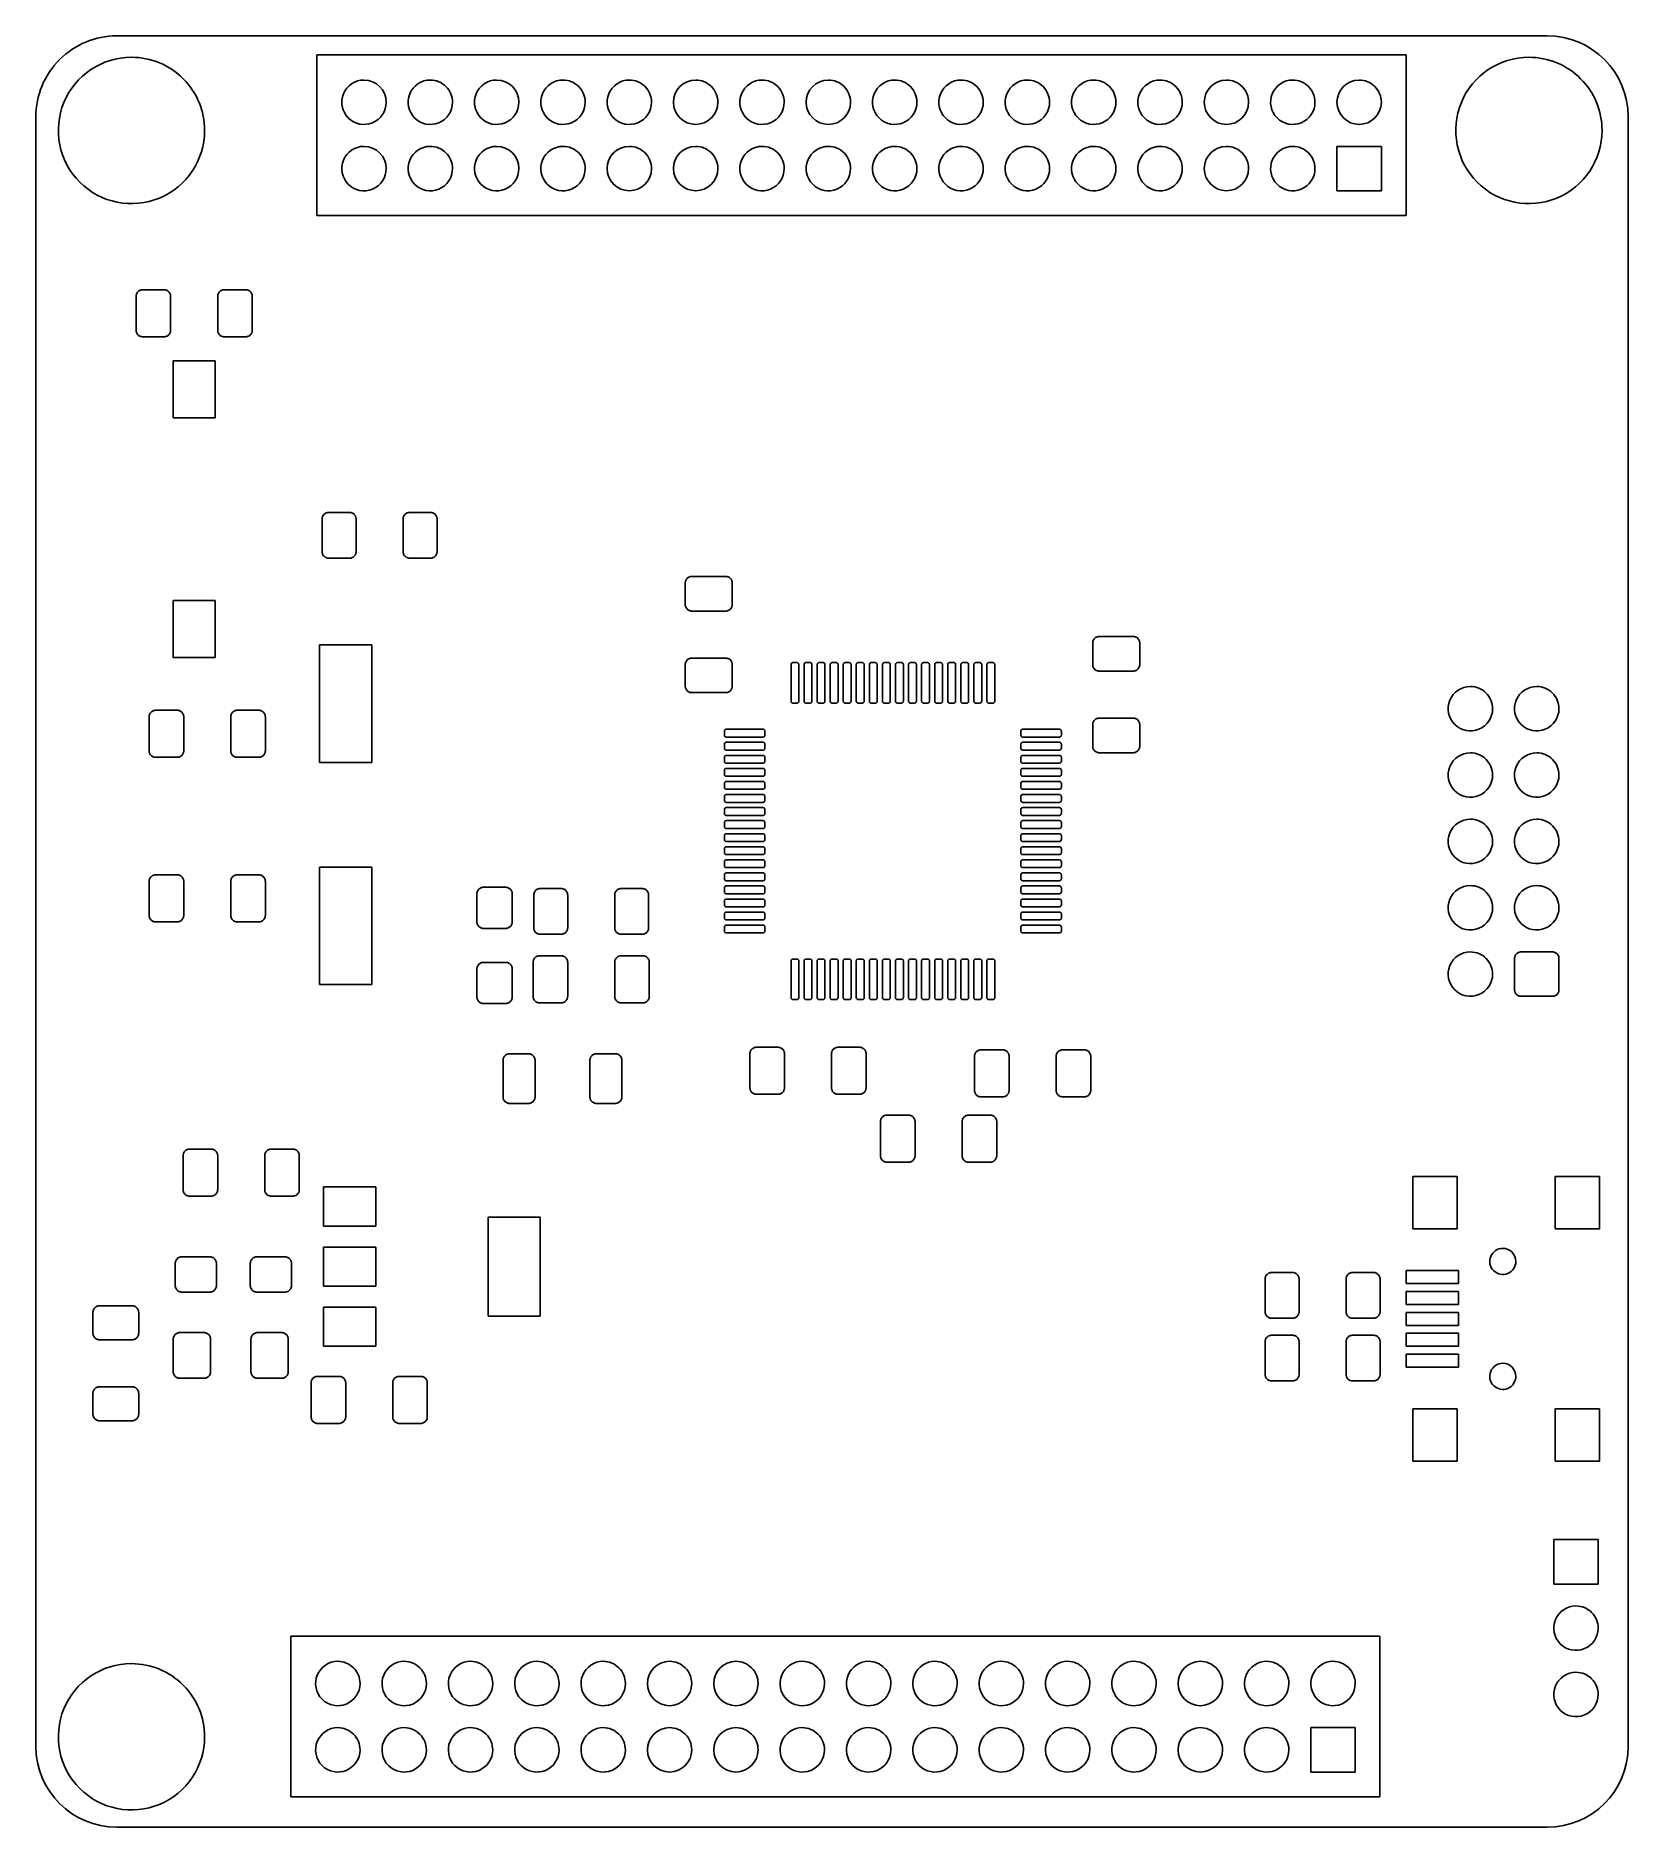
# Model space of a CAD drawing. Extents: x 0 to 61, y 0 to 68.6.
import ezdxf

# ---------------------------------------------------------------- set-up
doc = ezdxf.new("R2010")
doc.units = 0
doc.layers.add('Layer_1', color=7, linetype='CONTINUOUS')

msp = doc.modelspace()

# ---------------------------------------------------------------- linework, layer by layer
at = {"layer": 'Layer_1', "color": 7}
for p, q in [((3.126302, 68.607008), (57.886189, 68.607008)), ((3.687108, 67.78486), (3.687108, 67.78486)), ((3.687108, 67.78486), (3.687108, 67.78486)), ((10.786945, 67.875488), (52.486146, 67.875488)), ((10.786945, 61.726145), (10.786945, 67.875488)), ((52.486146, 67.875488), (52.486146, 61.726145)), ((57.187183, 67.78486), (57.187183, 67.78486)), ((57.187183, 67.78486), (57.187183, 67.78486)), ((12.587096, 66.914874), (12.587096, 66.914874)), ((12.587096, 66.914874), (12.587096, 66.914874)), ((15.127097, 66.914874), (15.127097, 66.914874)), ((15.127097, 66.914874), (15.127097, 66.914874)), ((17.667098, 66.914874), (17.667098, 66.914874)), ((17.667098, 66.914874), (17.667098, 66.914874)), ((20.207099, 66.914874), (20.207099, 66.914874)), ((20.207099, 66.914874), (20.207099, 66.914874)), ((22.747099, 66.914874), (22.747099, 66.914874)), ((22.747099, 66.914874), (22.747099, 66.914874)), ((25.287101, 66.914874), (25.287101, 66.914874)), ((25.287101, 66.914874), (25.287101, 66.914874)), ((27.827052, 66.914874), (27.827052, 66.914874)), ((27.827052, 66.914874), (27.827052, 66.914874)), ((30.367053, 66.914874), (30.367053, 66.914874)), ((30.367053, 66.914874), (30.367053, 66.914874)), ((32.907054, 66.914874), (32.907054, 66.914874)), ((32.907054, 66.914874), (32.907054, 66.914874)), ((35.447056, 66.914874), (35.447056, 66.914874)), ((35.447056, 66.914874), (35.447056, 66.914874)), ((37.987057, 66.914874), (37.987057, 66.914874)), ((37.987057, 66.914874), (37.987057, 66.914874)), ((40.527058, 66.914874), (40.527058, 66.914874)), ((40.527058, 66.914874), (40.527058, 66.914874)), ((43.067057, 66.914874), (43.067057, 66.914874)), ((43.067057, 66.914874), (43.067057, 66.914874)), ((45.607058, 66.914874), (45.607058, 66.914874)), ((45.607058, 66.914874), (45.607058, 66.914874)), ((48.147059, 66.914874), (48.147059, 66.914874)), ((48.147059, 66.914874), (48.147059, 66.914874)), ((50.687061, 66.914874), (50.687061, 66.914874)), ((50.687061, 66.914874), (50.687061, 66.914874)), ((0.02496, 3.125776), (0.02496, 65.505666)), ((60.98499, 65.505666), (60.98499, 3.125776)), ((12.587096, 64.374873), (12.587096, 64.374873)), ((12.587096, 64.374873), (12.587096, 64.374873)), ((15.127097, 64.374873), (15.127097, 64.374873)), ((15.127097, 64.374873), (15.127097, 64.374873)), ((17.667098, 64.374873), (17.667098, 64.374873)), ((17.667098, 64.374873), (17.667098, 64.374873)), ((20.207099, 64.374873), (20.207099, 64.374873)), ((20.207099, 64.374873), (20.207099, 64.374873)), ((22.747099, 64.374873), (22.747099, 64.374873)), ((22.747099, 64.374873), (22.747099, 64.374873)), ((25.287101, 64.374873), (25.287101, 64.374873)), ((25.287101, 64.374873), (25.287101, 64.374873)), ((27.827052, 64.374873), (27.827052, 64.374873)), ((27.827052, 64.374873), (27.827052, 64.374873)), ((30.367053, 64.374873), (30.367053, 64.374873)), ((30.367053, 64.374873), (30.367053, 64.374873)), ((32.907054, 64.374873), (32.907054, 64.374873)), ((32.907054, 64.374873), (32.907054, 64.374873)), ((35.447056, 64.374873), (35.447056, 64.374873)), ((35.447056, 64.374873), (35.447056, 64.374873)), ((37.987057, 64.374873), (37.987057, 64.374873)), ((37.987057, 64.374873), (37.987057, 64.374873)), ((40.527058, 64.374873), (40.527058, 64.374873)), ((40.527058, 64.374873), (40.527058, 64.374873)), ((43.067057, 64.374873), (43.067057, 64.374873)), ((43.067057, 64.374873), (43.067057, 64.374873)), ((45.607058, 64.374873), (45.607058, 64.374873)), ((45.607058, 64.374873), (45.607058, 64.374873)), ((48.147059, 64.374873), (48.147059, 64.374873)), ((48.147059, 64.374873), (48.147059, 64.374873)), ((52.486146, 61.726145), (10.786945, 61.726145)), ((54.947153, 43.694792), (54.947153, 43.694792)), ((54.947153, 43.694792), (54.947153, 43.694792)), ((57.487154, 43.694792), (57.487154, 43.694792)), ((57.487154, 43.694792), (57.487154, 43.694792)), ((54.947153, 41.154791), (54.947153, 41.154791)), ((54.947153, 41.154791), (54.947153, 41.154791)), ((57.487154, 41.154791), (57.487154, 41.154791)), ((57.487154, 41.154791), (57.487154, 41.154791)), ((54.947153, 38.61479), (54.947153, 38.61479)), ((54.947153, 38.61479), (54.947153, 38.61479)), ((57.487154, 38.61479), (57.487154, 38.61479)), ((57.487154, 38.61479), (57.487154, 38.61479)), ((54.947153, 36.074789), (54.947153, 36.074789)), ((54.947153, 36.074789), (54.947153, 36.074789)), ((57.487154, 36.074789), (57.487154, 36.074789)), ((57.487154, 36.074789), (57.487154, 36.074789)), ((54.947153, 33.534787), (54.947153, 33.534787)), ((54.947153, 33.534787), (54.947153, 33.534787)), ((56.187182, 22.184799), (56.187182, 22.184799)), ((56.187182, 22.184799), (56.187182, 22.184799)), ((56.187182, 17.784758), (56.187182, 17.784758)), ((56.187182, 17.784758), (56.187182, 17.784758)), ((58.987025, 8.494945), (58.987025, 8.494945)), ((58.987025, 8.494945), (58.987025, 8.494945)), ((9.786185, 7.337098), (51.485386, 7.337098)), ((9.786185, 1.185215), (9.786185, 7.337098)), ((51.485386, 7.337098), (51.485386, 1.185215)), ((3.687108, 6.284928), (3.687108, 6.284928)), ((3.687108, 6.284928), (3.687108, 6.284928)), ((11.587097, 6.374808), (11.587097, 6.374808)), ((11.587097, 6.374808), (11.587097, 6.374808)), ((14.127098, 6.374808), (14.127098, 6.374808)), ((14.127098, 6.374808), (14.127098, 6.374808)), ((16.667099, 6.374808), (16.667099, 6.374808)), ((16.667099, 6.374808), (16.667099, 6.374808)), ((19.2071, 6.374808), (19.2071, 6.374808)), ((19.2071, 6.374808), (19.2071, 6.374808)), ((21.7471, 6.374808), (21.7471, 6.374808)), ((21.7471, 6.374808), (21.7471, 6.374808)), ((24.287102, 6.374808), (24.287102, 6.374808)), ((24.287102, 6.374808), (24.287102, 6.374808)), ((26.827053, 6.374808), (26.827053, 6.374808)), ((26.827053, 6.374808), (26.827053, 6.374808)), ((29.367055, 6.374808), (29.367055, 6.374808)), ((29.367055, 6.374808), (29.367055, 6.374808)), ((31.907056, 6.374808), (31.907056, 6.374808)), ((31.907056, 6.374808), (31.907056, 6.374808)), ((34.447057, 6.374808), (34.447057, 6.374808)), ((34.447057, 6.374808), (34.447057, 6.374808)), ((36.987058, 6.374808), (36.987058, 6.374808)), ((36.987058, 6.374808), (36.987058, 6.374808)), ((39.52706, 6.374808), (39.52706, 6.374808)), ((39.52706, 6.374808), (39.52706, 6.374808)), ((42.067061, 6.374808), (42.067061, 6.374808)), ((42.067061, 6.374808), (42.067061, 6.374808)), ((44.607062, 6.374808), (44.607062, 6.374808)), ((44.607062, 6.374808), (44.607062, 6.374808)), ((47.147063, 6.374808), (47.147063, 6.374808)), ((47.147063, 6.374808), (47.147063, 6.374808)), ((49.687065, 6.374808), (49.687065, 6.374808)), ((49.687065, 6.374808), (49.687065, 6.374808)), ((58.987025, 5.954943), (58.987025, 5.954943)), ((58.987025, 5.954943), (58.987025, 5.954943)), ((11.587097, 3.834807), (11.587097, 3.834807)), ((11.587097, 3.834807), (11.587097, 3.834807)), ((14.127098, 3.834807), (14.127098, 3.834807)), ((14.127098, 3.834807), (14.127098, 3.834807)), ((16.667099, 3.834807), (16.667099, 3.834807)), ((16.667099, 3.834807), (16.667099, 3.834807)), ((19.2071, 3.834807), (19.2071, 3.834807)), ((19.2071, 3.834807), (19.2071, 3.834807)), ((21.7471, 3.834807), (21.7471, 3.834807)), ((21.7471, 3.834807), (21.7471, 3.834807)), ((24.287102, 3.834807), (24.287102, 3.834807)), ((24.287102, 3.834807), (24.287102, 3.834807)), ((26.827053, 3.834807), (26.827053, 3.834807)), ((26.827053, 3.834807), (26.827053, 3.834807)), ((29.367055, 3.834807), (29.367055, 3.834807)), ((29.367055, 3.834807), (29.367055, 3.834807)), ((31.907056, 3.834807), (31.907056, 3.834807)), ((31.907056, 3.834807), (31.907056, 3.834807)), ((34.447057, 3.834807), (34.447057, 3.834807)), ((34.447057, 3.834807), (34.447057, 3.834807)), ((36.987058, 3.834807), (36.987058, 3.834807)), ((36.987058, 3.834807), (36.987058, 3.834807)), ((39.52706, 3.834807), (39.52706, 3.834807)), ((39.52706, 3.834807), (39.52706, 3.834807)), ((42.067061, 3.834807), (42.067061, 3.834807)), ((42.067061, 3.834807), (42.067061, 3.834807)), ((44.607062, 3.834807), (44.607062, 3.834807)), ((44.607062, 3.834807), (44.607062, 3.834807)), ((47.147063, 3.834807), (47.147063, 3.834807)), ((47.147063, 3.834807), (47.147063, 3.834807)), ((51.485386, 1.185215), (9.786185, 1.185215)), ((57.886189, 0.026974), (3.126302, 0.026974))]:
    msp.add_line(p, q, dxfattribs=at)
at = {"layer": 'Layer_1', "color": 2}
for p, q in [((49.837179, 62.67486), (49.837179, 64.374858)), ((49.837179, 64.374858), (51.537202, 64.374858)), ((49.837179, 62.67486), (49.837179, 64.374858)), ((49.837179, 64.374858), (51.537202, 64.374858)), ((51.537202, 64.374858), (51.537202, 62.67486)), ((51.537202, 64.374858), (51.537202, 62.67486)), ((51.537202, 62.67486), (49.837179, 62.67486)), ((51.537202, 62.67486), (49.837179, 62.67486)), ((56.637016, 33.284734), (56.638286, 33.309373)), ((56.637016, 33.284734), (56.638286, 33.309373)), ((56.637016, 32.084838), (56.637016, 33.284734)), ((56.637016, 32.084838), (56.637016, 33.284734)), ((56.638286, 33.309373), (56.641842, 33.333503)), ((56.638286, 33.309373), (56.641842, 33.333503)), ((56.641842, 33.333503), (56.647938, 33.357379)), ((56.641842, 33.333503), (56.647938, 33.357379)), ((56.647938, 33.357379), (56.656066, 33.380493)), ((56.647938, 33.357379), (56.656066, 33.380493)), ((56.656066, 33.380493), (56.666734, 33.402591)), ((56.656066, 33.380493), (56.666734, 33.402591)), ((56.666734, 33.402591), (56.67918, 33.423673)), ((56.666734, 33.402591), (56.67918, 33.423673)), ((56.67918, 33.423673), (56.693912, 33.443485)), ((56.67918, 33.423673), (56.693912, 33.443485)), ((56.693912, 33.443485), (56.710422, 33.461519)), ((56.693912, 33.443485), (56.710422, 33.461519)), ((56.710422, 33.461519), (56.728456, 33.478029)), ((56.710422, 33.461519), (56.728456, 33.478029)), ((56.728456, 33.478029), (56.748268, 33.492761)), ((56.728456, 33.478029), (56.748268, 33.492761)), ((56.748268, 33.492761), (56.76935, 33.505207)), ((56.748268, 33.492761), (56.76935, 33.505207)), ((56.76935, 33.505207), (56.791448, 33.515875)), ((56.76935, 33.505207), (56.791448, 33.515875)), ((56.791448, 33.515875), (56.814562, 33.524003)), ((56.791448, 33.515875), (56.814562, 33.524003)), ((56.814562, 33.524003), (56.838438, 33.530099)), ((56.814562, 33.524003), (56.838438, 33.530099)), ((56.838438, 33.530099), (56.862568, 33.533655)), ((56.838438, 33.530099), (56.862568, 33.533655)), ((56.862568, 33.533655), (56.887206, 33.534925)), ((56.862568, 33.533655), (56.887206, 33.534925)), ((56.887206, 33.534925), (58.087103, 33.534925)), ((56.887206, 33.534925), (58.087103, 33.534925)), ((58.087103, 33.534925), (58.111741, 33.533655)), ((58.087103, 33.534925), (58.111741, 33.533655)), ((58.111741, 33.533655), (58.135871, 33.530099)), ((58.111741, 33.533655), (58.135871, 33.530099)), ((58.135871, 33.530099), (58.159747, 33.524003)), ((58.135871, 33.530099), (58.159747, 33.524003)), ((58.159747, 33.524003), (58.182861, 33.515875)), ((58.159747, 33.524003), (58.182861, 33.515875)), ((58.182861, 33.515875), (58.204959, 33.505207)), ((58.182861, 33.515875), (58.204959, 33.505207)), ((58.204959, 33.505207), (58.226041, 33.492761)), ((58.204959, 33.505207), (58.226041, 33.492761)), ((58.226041, 33.492761), (58.245853, 33.478029)), ((58.226041, 33.492761), (58.245853, 33.478029)), ((58.245853, 33.478029), (58.263887, 33.461519)), ((58.245853, 33.478029), (58.263887, 33.461519)), ((58.263887, 33.461519), (58.280397, 33.443485)), ((58.263887, 33.461519), (58.280397, 33.443485)), ((58.280397, 33.443485), (58.294875, 33.423673)), ((58.280397, 33.443485), (58.294875, 33.423673)), ((58.294875, 33.423673), (58.307575, 33.402591)), ((58.294875, 33.423673), (58.307575, 33.402591)), ((58.307575, 33.402591), (58.317989, 33.380493)), ((58.307575, 33.402591), (58.317989, 33.380493)), ((58.317989, 33.380493), (58.326371, 33.357379)), ((58.317989, 33.380493), (58.326371, 33.357379)), ((58.326371, 33.357379), (58.332213, 33.333503)), ((58.326371, 33.357379), (58.332213, 33.333503)), ((58.332213, 33.333503), (58.336023, 33.309373)), ((58.332213, 33.333503), (58.336023, 33.309373)), ((58.336023, 33.309373), (58.337039, 33.284734)), ((58.336023, 33.309373), (58.337039, 33.284734)), ((58.337039, 33.284734), (58.337039, 32.084838)), ((58.337039, 33.284734), (58.337039, 32.084838)), ((56.638286, 32.060454), (56.637016, 32.084838)), ((56.638286, 32.060454), (56.637016, 32.084838)), ((56.641842, 32.03607), (56.638286, 32.060454)), ((56.641842, 32.03607), (56.638286, 32.060454)), ((56.647938, 32.012194), (56.641842, 32.03607)), ((56.647938, 32.012194), (56.641842, 32.03607)), ((56.656066, 31.98908), (56.647938, 32.012194)), ((56.656066, 31.98908), (56.647938, 32.012194)), ((56.666734, 31.966982), (56.656066, 31.98908)), ((56.666734, 31.966982), (56.656066, 31.98908)), ((56.67918, 31.9459), (56.666734, 31.966982)), ((56.67918, 31.9459), (56.666734, 31.966982)), ((56.693912, 31.926342), (56.67918, 31.9459)), ((56.693912, 31.926342), (56.67918, 31.9459)), ((56.710422, 31.908054), (56.693912, 31.926342)), ((56.710422, 31.908054), (56.693912, 31.926342)), ((56.728456, 31.891544), (56.710422, 31.908054)), ((56.728456, 31.891544), (56.710422, 31.908054)), ((56.748268, 31.877066), (56.728456, 31.891544)), ((56.748268, 31.877066), (56.728456, 31.891544)), ((56.76935, 31.864366), (56.748268, 31.877066)), ((56.76935, 31.864366), (56.748268, 31.877066)), ((56.791448, 31.853952), (56.76935, 31.864366)), ((56.791448, 31.853952), (56.76935, 31.864366)), ((56.814562, 31.84557), (56.791448, 31.853952)), ((56.814562, 31.84557), (56.791448, 31.853952)), ((56.838438, 31.839728), (56.814562, 31.84557)), ((56.838438, 31.839728), (56.814562, 31.84557)), ((56.862568, 31.836172), (56.838438, 31.839728)), ((56.862568, 31.836172), (56.838438, 31.839728)), ((56.887206, 31.834902), (56.862568, 31.836172)), ((56.887206, 31.834902), (56.862568, 31.836172)), ((58.087103, 31.834902), (56.887206, 31.834902)), ((58.087103, 31.834902), (56.887206, 31.834902)), ((58.111741, 31.836172), (58.087103, 31.834902)), ((58.111741, 31.836172), (58.087103, 31.834902)), ((58.135871, 31.839728), (58.111741, 31.836172)), ((58.135871, 31.839728), (58.111741, 31.836172)), ((58.159747, 31.84557), (58.135871, 31.839728)), ((58.159747, 31.84557), (58.135871, 31.839728)), ((58.182861, 31.853952), (58.159747, 31.84557)), ((58.182861, 31.853952), (58.159747, 31.84557)), ((58.204959, 31.864366), (58.182861, 31.853952)), ((58.204959, 31.864366), (58.182861, 31.853952)), ((58.226041, 31.877066), (58.204959, 31.864366)), ((58.226041, 31.877066), (58.204959, 31.864366)), ((58.245853, 31.891544), (58.226041, 31.877066)), ((58.245853, 31.891544), (58.226041, 31.877066)), ((58.263887, 31.908054), (58.245853, 31.891544)), ((58.263887, 31.908054), (58.245853, 31.891544)), ((58.280397, 31.926342), (58.263887, 31.908054)), ((58.280397, 31.926342), (58.263887, 31.908054)), ((58.294875, 31.9459), (58.280397, 31.926342)), ((58.294875, 31.9459), (58.280397, 31.926342)), ((58.307575, 31.966982), (58.294875, 31.9459)), ((58.307575, 31.966982), (58.294875, 31.9459)), ((58.317989, 31.98908), (58.307575, 31.966982)), ((58.317989, 31.98908), (58.307575, 31.966982)), ((58.326371, 32.012194), (58.317989, 31.98908)), ((58.326371, 32.012194), (58.317989, 31.98908)), ((58.332213, 32.03607), (58.326371, 32.012194)), ((58.332213, 32.03607), (58.326371, 32.012194)), ((58.336023, 32.060454), (58.332213, 32.03607)), ((58.336023, 32.060454), (58.332213, 32.03607)), ((58.337039, 32.084838), (58.336023, 32.060454)), ((58.337039, 32.084838), (58.336023, 32.060454)), ((58.137141, 9.334809), (58.137141, 11.034831)), ((58.137141, 11.034831), (59.837164, 11.034831)), ((58.137141, 9.334809), (58.137141, 11.034831)), ((58.137141, 11.034831), (59.837164, 11.034831)), ((59.837164, 11.034831), (59.837164, 9.334809)), ((59.837164, 11.034831), (59.837164, 9.334809)), ((59.837164, 9.334809), (58.137141, 9.334809)), ((59.837164, 9.334809), (58.137141, 9.334809)), ((48.83718, 2.134921), (48.83718, 3.834944)), ((48.83718, 3.834944), (50.537203, 3.834944)), ((48.83718, 2.134921), (48.83718, 3.834944)), ((48.83718, 3.834944), (50.537203, 3.834944)), ((50.537203, 3.834944), (50.537203, 2.134921)), ((50.537203, 3.834944), (50.537203, 2.134921)), ((50.537203, 2.134921), (48.83718, 2.134921)), ((50.537203, 2.134921), (48.83718, 2.134921))]:
    msp.add_line(p, q, dxfattribs=at)
at = {"layer": 'Layer_1', "color": 1}
for p, q in [((3.862115, 58.634861), (3.863308, 58.659372)), ((3.862115, 57.334863), (3.862115, 58.634861)), ((3.863308, 58.659372), (3.866915, 58.683629)), ((3.866915, 58.683629), (3.872859, 58.707429)), ((3.872859, 58.707429), (3.881139, 58.730543)), ((3.881139, 58.730543), (3.891629, 58.752718)), ((3.891629, 58.752718), (3.904228, 58.773749)), ((3.904228, 58.773749), (3.918858, 58.793459)), ((3.918858, 58.793459), (3.935317, 58.811646)), ((3.935317, 58.811646), (3.953504, 58.828105)), ((3.953504, 58.828105), (3.973214, 58.842735)), ((3.973214, 58.842735), (3.994245, 58.855334)), ((3.994245, 58.855334), (4.01642, 58.865824)), ((4.01642, 58.865824), (4.039534, 58.874104)), ((4.039534, 58.874104), (4.063333, 58.880048)), ((4.063333, 58.880048), (4.08759, 58.883655)), ((4.08759, 58.883655), (4.112101, 58.884874)), ((4.112101, 58.884874), (4.937094, 58.884874)), ((4.937094, 58.884874), (4.961605, 58.883655)), ((4.961605, 58.883655), (4.985887, 58.880048)), ((4.985887, 58.880048), (5.009687, 58.874104)), ((5.009687, 58.874104), (5.032776, 58.865824)), ((5.032776, 58.865824), (5.05495, 58.855334)), ((5.05495, 58.855334), (5.076007, 58.842735)), ((5.076007, 58.842735), (5.095692, 58.828105)), ((5.095692, 58.828105), (5.113878, 58.811646)), ((5.113878, 58.811646), (5.130363, 58.793459)), ((5.130363, 58.793459), (5.144968, 58.773749)), ((5.144968, 58.773749), (5.157591, 58.752718)), ((5.157591, 58.752718), (5.168082, 58.730543)), ((5.168082, 58.730543), (5.176337, 58.707429)), ((5.176337, 58.707429), (5.182306, 58.683629)), ((5.182306, 58.683629), (5.185887, 58.659372)), ((5.185887, 58.659372), (5.187106, 58.634861)), ((5.187106, 58.634861), (5.187106, 57.334863)), ((6.987103, 58.634861), (6.988297, 58.659372)), ((6.987103, 57.334863), (6.987103, 58.634861)), ((6.988297, 58.659372), (6.991904, 58.683629)), ((6.991904, 58.683629), (6.997873, 58.707429)), ((6.997873, 58.707429), (7.006128, 58.730543)), ((7.006128, 58.730543), (7.016618, 58.752718)), ((7.016618, 58.752718), (7.029242, 58.773749)), ((7.029242, 58.773749), (7.043847, 58.793459)), ((7.043847, 58.793459), (7.060332, 58.811646)), ((7.060332, 58.811646), (7.078518, 58.828105)), ((7.078518, 58.828105), (7.098203, 58.842735)), ((7.098203, 58.842735), (7.11926, 58.855334)), ((7.11926, 58.855334), (7.141434, 58.865824)), ((7.141434, 58.865824), (7.164523, 58.874104)), ((7.164523, 58.874104), (7.188322, 58.880048)), ((7.188322, 58.880048), (7.212605, 58.883655)), ((7.212605, 58.883655), (7.23709, 58.884874)), ((7.23709, 58.884874), (8.062108, 58.884874)), ((8.062108, 58.884874), (8.086619, 58.883655)), ((8.086619, 58.883655), (8.110876, 58.880048)), ((8.110876, 58.880048), (8.134676, 58.874104)), ((8.134676, 58.874104), (8.157765, 58.865824)), ((8.157765, 58.865824), (8.179964, 58.855334)), ((8.179964, 58.855334), (8.200995, 58.842735)), ((8.200995, 58.842735), (8.220706, 58.828105)), ((8.220706, 58.828105), (8.238892, 58.811646)), ((8.238892, 58.811646), (8.255351, 58.793459)), ((8.255351, 58.793459), (8.269982, 58.773749)), ((8.269982, 58.773749), (8.28258, 58.752718)), ((8.28258, 58.752718), (8.293071, 58.730543)), ((8.293071, 58.730543), (8.301351, 58.707429)), ((8.301351, 58.707429), (8.307295, 58.683629)), ((8.307295, 58.683629), (8.310901, 58.659372)), ((8.310901, 58.659372), (8.312095, 58.634861)), ((8.312095, 58.634861), (8.312095, 57.334863)), ((3.863308, 57.310352), (3.862115, 57.334863)), ((3.866915, 57.286095), (3.863308, 57.310352)), ((3.872859, 57.262296), (3.866915, 57.286095)), ((3.881139, 57.239182), (3.872859, 57.262296)), ((3.891629, 57.217007), (3.881139, 57.239182)), ((3.904228, 57.195976), (3.891629, 57.217007)), ((3.918858, 57.176266), (3.904228, 57.195976)), ((3.935317, 57.158079), (3.918858, 57.176266)), ((3.953504, 57.14162), (3.935317, 57.158079)), ((3.973214, 57.12699), (3.953504, 57.14162)), ((3.994245, 57.114391), (3.973214, 57.12699)), ((4.01642, 57.103901), (3.994245, 57.114391)), ((4.039534, 57.095621), (4.01642, 57.103901)), ((4.063333, 57.089677), (4.039534, 57.095621)), ((4.08759, 57.08607), (4.063333, 57.089677)), ((4.112101, 57.084851), (4.08759, 57.08607)), ((4.937094, 57.084851), (4.112101, 57.084851)), ((4.961605, 57.08607), (4.937094, 57.084851)), ((4.985887, 57.089677), (4.961605, 57.08607)), ((5.009687, 57.095621), (4.985887, 57.089677)), ((5.032776, 57.103901), (5.009687, 57.095621)), ((5.05495, 57.114391), (5.032776, 57.103901)), ((5.076007, 57.12699), (5.05495, 57.114391)), ((5.095692, 57.14162), (5.076007, 57.12699)), ((5.113878, 57.158079), (5.095692, 57.14162)), ((5.130363, 57.176266), (5.113878, 57.158079)), ((5.144968, 57.195976), (5.130363, 57.176266)), ((5.157591, 57.217007), (5.144968, 57.195976)), ((5.168082, 57.239182), (5.157591, 57.217007)), ((5.176337, 57.262296), (5.168082, 57.239182)), ((5.182306, 57.286095), (5.176337, 57.262296)), ((5.185887, 57.310352), (5.182306, 57.286095)), ((5.187106, 57.334863), (5.185887, 57.310352)), ((6.988297, 57.310352), (6.987103, 57.334863)), ((6.991904, 57.286095), (6.988297, 57.310352)), ((6.997873, 57.262296), (6.991904, 57.286095)), ((7.006128, 57.239182), (6.997873, 57.262296)), ((7.016618, 57.217007), (7.006128, 57.239182)), ((7.029242, 57.195976), (7.016618, 57.217007)), ((7.043847, 57.176266), (7.029242, 57.195976)), ((7.060332, 57.158079), (7.043847, 57.176266)), ((7.078518, 57.14162), (7.060332, 57.158079)), ((7.098203, 57.12699), (7.078518, 57.14162)), ((7.11926, 57.114391), (7.098203, 57.12699)), ((7.141434, 57.103901), (7.11926, 57.114391)), ((7.164523, 57.095621), (7.141434, 57.103901)), ((7.188322, 57.089677), (7.164523, 57.095621)), ((7.212605, 57.08607), (7.188322, 57.089677)), ((7.23709, 57.084851), (7.212605, 57.08607)), ((8.062108, 57.084851), (7.23709, 57.084851)), ((8.086619, 57.08607), (8.062108, 57.084851)), ((8.110876, 57.089677), (8.086619, 57.08607)), ((8.134676, 57.095621), (8.110876, 57.089677)), ((8.157765, 57.103901), (8.134676, 57.095621)), ((8.179964, 57.114391), (8.157765, 57.103901)), ((8.200995, 57.12699), (8.179964, 57.114391)), ((8.220706, 57.14162), (8.200995, 57.12699)), ((8.238892, 57.158079), (8.220706, 57.14162)), ((8.255351, 57.176266), (8.238892, 57.158079)), ((8.269982, 57.195976), (8.255351, 57.176266)), ((8.28258, 57.217007), (8.269982, 57.195976)), ((8.293071, 57.239182), (8.28258, 57.217007)), ((8.301351, 57.262296), (8.293071, 57.239182)), ((8.307295, 57.286095), (8.301351, 57.262296)), ((8.310901, 57.310352), (8.307295, 57.286095)), ((8.312095, 57.334863), (8.310901, 57.310352)), ((5.287106, 53.984856), (5.287106, 56.164863)), ((5.287106, 56.164863), (6.887104, 56.164863)), ((6.887104, 56.164863), (6.887104, 53.984856)), ((6.887104, 53.984856), (5.287106, 53.984856)), ((10.987097, 50.109855), (10.988317, 50.134366)), ((10.987097, 48.859844), (10.987097, 50.109855)), ((10.988317, 50.134366), (10.991898, 50.158623)), ((10.991898, 50.158623), (10.997867, 50.182423)), ((10.997867, 50.182423), (11.006147, 50.205537)), ((11.006147, 50.205537), (11.016638, 50.227711)), ((11.016638, 50.227711), (11.029236, 50.248742)), ((11.029236, 50.248742), (11.043841, 50.268453)), ((11.043841, 50.268453), (11.060326, 50.286639)), ((11.060326, 50.286639), (11.078512, 50.303099)), ((11.078512, 50.303099), (11.098222, 50.317729)), ((11.098222, 50.317729), (11.119254, 50.330327)), ((11.119254, 50.330327), (11.141428, 50.340818)), ((11.141428, 50.340818), (11.164542, 50.349098)), ((11.164542, 50.349098), (11.188342, 50.355042)), ((11.188342, 50.355042), (11.212599, 50.358648)), ((11.212599, 50.358648), (11.23711, 50.359868)), ((11.23711, 50.359868), (12.037109, 50.359868)), ((12.037109, 50.359868), (12.06162, 50.358648)), ((12.06162, 50.358648), (12.085877, 50.355042)), ((12.085877, 50.355042), (12.109676, 50.349098)), ((12.109676, 50.349098), (12.13279, 50.340818)), ((12.13279, 50.340818), (12.154965, 50.330327)), ((12.154965, 50.330327), (12.175996, 50.317729)), ((12.175996, 50.317729), (12.195706, 50.303099)), ((12.195706, 50.303099), (12.213893, 50.286639)), ((12.213893, 50.286639), (12.230352, 50.268453)), ((12.230352, 50.268453), (12.244982, 50.248742)), ((12.244982, 50.248742), (12.257581, 50.227711)), ((12.257581, 50.227711), (12.268071, 50.205537)), ((12.268071, 50.205537), (12.276351, 50.182423)), ((12.276351, 50.182423), (12.282295, 50.158623)), ((12.282295, 50.158623), (12.285902, 50.134366)), ((12.285902, 50.134366), (12.287095, 50.109855)), ((12.287095, 50.109855), (12.287095, 48.859844)), ((14.087118, 50.109855), (14.088312, 50.134366)), ((14.087118, 48.859844), (14.087118, 50.109855)), ((14.088312, 50.134366), (14.091919, 50.158623)), ((14.091919, 50.158623), (14.097862, 50.182423)), ((14.097862, 50.182423), (14.106143, 50.205537)), ((14.106143, 50.205537), (14.116633, 50.227711)), ((14.116633, 50.227711), (14.129231, 50.248742)), ((14.129231, 50.248742), (14.143862, 50.268453)), ((14.143862, 50.268453), (14.160321, 50.286639)), ((14.160321, 50.286639), (14.178507, 50.303099)), ((14.178507, 50.303099), (14.198218, 50.317729)), ((14.198218, 50.317729), (14.219249, 50.330327)), ((14.219249, 50.330327), (14.241449, 50.340818)), ((14.241449, 50.340818), (14.264537, 50.349098)), ((14.264537, 50.349098), (14.288337, 50.355042)), ((14.288337, 50.355042), (14.312594, 50.358648)), ((14.312594, 50.358648), (14.337105, 50.359868)), ((14.337105, 50.359868), (15.137104, 50.359868)), ((15.137104, 50.359868), (15.161615, 50.358648)), ((15.161615, 50.358648), (15.185872, 50.355042)), ((15.185872, 50.355042), (15.209672, 50.349098)), ((15.209672, 50.349098), (15.232786, 50.340818)), ((15.232786, 50.340818), (15.25496, 50.330327)), ((15.25496, 50.330327), (15.275991, 50.317729)), ((15.275991, 50.317729), (15.295702, 50.303099)), ((15.295702, 50.303099), (15.313888, 50.286639)), ((15.313888, 50.286639), (15.330373, 50.268453)), ((15.330373, 50.268453), (15.344978, 50.248742)), ((15.344978, 50.248742), (15.357576, 50.227711)), ((15.357576, 50.227711), (15.368066, 50.205537)), ((15.368066, 50.205537), (15.376347, 50.182423)), ((15.376347, 50.182423), (15.382316, 50.158623)), ((15.382316, 50.158623), (15.385897, 50.134366)), ((15.385897, 50.134366), (15.387116, 50.109855)), ((15.387116, 50.109855), (15.387116, 48.859844)), ((10.988317, 48.835359), (10.987097, 48.859844)), ((10.991898, 48.811076), (10.988317, 48.835359)), ((10.997867, 48.787277), (10.991898, 48.811076)), ((11.006147, 48.764188), (10.997867, 48.787277)), ((11.016638, 48.742014), (11.006147, 48.764188)), ((11.029236, 48.720957), (11.016638, 48.742014)), ((11.043841, 48.701247), (11.029236, 48.720957)), ((11.060326, 48.683086), (11.043841, 48.701247)), ((12.230352, 48.701247), (12.213893, 48.683086)), ((12.244982, 48.720957), (12.230352, 48.701247)), ((12.257581, 48.742014), (12.244982, 48.720957)), ((12.268071, 48.764188), (12.257581, 48.742014)), ((12.276351, 48.787277), (12.268071, 48.764188)), ((12.282295, 48.811076), (12.276351, 48.787277)), ((12.285902, 48.835359), (12.282295, 48.811076)), ((12.287095, 48.859844), (12.285902, 48.835359)), ((14.088312, 48.835359), (14.087118, 48.859844)), ((14.091919, 48.811076), (14.088312, 48.835359)), ((14.097862, 48.787277), (14.091919, 48.811076)), ((14.106143, 48.764188), (14.097862, 48.787277)), ((14.116633, 48.742014), (14.106143, 48.764188)), ((14.129231, 48.720957), (14.116633, 48.742014)), ((14.143862, 48.701247), (14.129231, 48.720957)), ((14.160321, 48.683086), (14.143862, 48.701247)), ((15.330373, 48.701247), (15.313888, 48.683086)), ((15.344978, 48.720957), (15.330373, 48.701247)), ((15.357576, 48.742014), (15.344978, 48.720957)), ((15.368066, 48.764188), (15.357576, 48.742014)), ((15.376347, 48.787277), (15.368066, 48.764188)), ((15.382316, 48.811076), (15.376347, 48.787277)), ((15.385897, 48.835359), (15.382316, 48.811076)), ((15.387116, 48.859844), (15.385897, 48.835359)), ((11.078512, 48.666601), (11.060326, 48.683086)), ((11.098222, 48.651996), (11.078512, 48.666601)), ((11.119254, 48.639372), (11.098222, 48.651996)), ((11.141428, 48.628882), (11.119254, 48.639372)), ((11.164542, 48.620627), (11.141428, 48.628882)), ((11.188342, 48.614658), (11.164542, 48.620627)), ((11.212599, 48.611051), (11.188342, 48.614658)), ((11.23711, 48.609857), (11.212599, 48.611051)), ((12.037109, 48.609857), (11.23711, 48.609857)), ((12.06162, 48.611051), (12.037109, 48.609857)), ((12.085877, 48.614658), (12.06162, 48.611051)), ((12.109676, 48.620627), (12.085877, 48.614658)), ((12.13279, 48.628882), (12.109676, 48.620627)), ((12.154965, 48.639372), (12.13279, 48.628882)), ((12.175996, 48.651996), (12.154965, 48.639372)), ((12.195706, 48.666601), (12.175996, 48.651996)), ((12.213893, 48.683086), (12.195706, 48.666601)), ((14.178507, 48.666601), (14.160321, 48.683086)), ((14.198218, 48.651996), (14.178507, 48.666601)), ((14.219249, 48.639372), (14.198218, 48.651996)), ((14.241449, 48.628882), (14.219249, 48.639372)), ((14.264537, 48.620627), (14.241449, 48.628882)), ((14.288337, 48.614658), (14.264537, 48.620627)), ((14.312594, 48.611051), (14.288337, 48.614658)), ((14.337105, 48.609857), (14.312594, 48.611051)), ((15.137104, 48.609857), (14.337105, 48.609857)), ((15.161615, 48.611051), (15.137104, 48.609857)), ((15.185872, 48.614658), (15.161615, 48.611051)), ((15.209672, 48.620627), (15.185872, 48.614658)), ((15.232786, 48.628882), (15.209672, 48.620627)), ((15.25496, 48.639372), (15.232786, 48.628882)), ((15.275991, 48.651996), (15.25496, 48.639372)), ((15.295702, 48.666601), (15.275991, 48.651996)), ((15.313888, 48.683086), (15.295702, 48.666601)), ((24.887102, 47.659846), (24.888321, 47.684357)), ((24.887102, 46.834854), (24.887102, 47.659846)), ((24.888321, 47.684357), (24.891928, 47.70864)), ((24.891928, 47.70864), (24.897872, 47.732439)), ((24.897872, 47.732439), (24.906152, 47.755528)), ((24.906152, 47.755528), (24.916642, 47.777702)), ((24.916642, 47.777702), (24.929241, 47.798759)), ((24.929241, 47.798759), (24.943871, 47.818444)), ((24.943871, 47.818444), (24.96033, 47.83663)), ((24.96033, 47.83663), (24.978517, 47.853115)), ((24.978517, 47.853115), (24.998227, 47.86772)), ((24.998227, 47.86772), (25.019258, 47.880344)), ((25.019258, 47.880344), (25.041432, 47.890834)), ((25.041432, 47.890834), (25.064546, 47.899089)), ((25.064546, 47.899089), (25.088346, 47.905058)), ((25.088346, 47.905058), (25.112603, 47.908665)), ((25.112603, 47.908665), (25.137114, 47.909859)), ((25.137114, 47.909859), (26.437163, 47.909859)), ((26.437163, 47.909859), (26.461547, 47.908665)), ((26.461547, 47.908665), (26.485931, 47.905058)), ((26.485931, 47.905058), (26.509807, 47.899089)), ((26.509807, 47.899089), (26.532667, 47.890834)), ((26.532667, 47.890834), (26.555019, 47.880344)), ((26.555019, 47.880344), (26.576101, 47.86772)), ((26.576101, 47.86772), (26.595659, 47.853115)), ((26.595659, 47.853115), (26.613947, 47.83663)), ((26.613947, 47.83663), (26.630457, 47.818444)), ((26.630457, 47.818444), (26.644935, 47.798759)), ((26.644935, 47.798759), (26.657635, 47.777702)), ((26.657635, 47.777702), (26.668049, 47.755528)), ((26.668049, 47.755528), (26.676431, 47.732439)), ((26.676431, 47.732439), (26.682273, 47.70864)), ((26.682273, 47.70864), (26.685829, 47.684357)), ((26.685829, 47.684357), (26.687099, 47.659846)), ((26.687099, 47.659846), (26.687099, 46.834854)), ((5.287106, 44.804859), (5.287106, 46.984866)), ((5.287106, 46.984866), (6.887104, 46.984866)), ((6.887104, 46.984866), (6.887104, 44.804859)), ((24.888321, 46.810343), (24.887102, 46.834854)), ((24.891928, 46.786086), (24.888321, 46.810343)), ((24.897872, 46.762286), (24.891928, 46.786086)), ((24.906152, 46.739172), (24.897872, 46.762286)), ((24.916642, 46.716998), (24.906152, 46.739172)), ((24.929241, 46.695967), (24.916642, 46.716998)), ((24.943871, 46.676256), (24.929241, 46.695967)), ((24.96033, 46.65807), (24.943871, 46.676256)), ((24.978517, 46.641611), (24.96033, 46.65807)), ((24.998227, 46.62698), (24.978517, 46.641611)), ((26.595659, 46.641611), (26.576101, 46.62698)), ((26.613947, 46.65807), (26.595659, 46.641611)), ((26.630457, 46.676256), (26.613947, 46.65807)), ((26.644935, 46.695967), (26.630457, 46.676256)), ((26.657635, 46.716998), (26.644935, 46.695967)), ((26.668049, 46.739172), (26.657635, 46.716998)), ((26.676431, 46.762286), (26.668049, 46.739172)), ((26.682273, 46.786086), (26.676431, 46.762286)), ((26.685829, 46.810343), (26.682273, 46.786086)), ((26.687099, 46.834854), (26.685829, 46.810343)), ((25.019258, 46.614382), (24.998227, 46.62698)), ((25.041432, 46.603891), (25.019258, 46.614382)), ((25.064546, 46.595611), (25.041432, 46.603891)), ((25.088346, 46.589667), (25.064546, 46.595611)), ((25.112603, 46.586061), (25.088346, 46.589667)), ((25.137114, 46.584867), (25.112603, 46.586061)), ((26.437163, 46.584867), (25.137114, 46.584867)), ((26.461547, 46.586061), (26.437163, 46.584867)), ((26.485931, 46.589667), (26.461547, 46.586061)), ((26.509807, 46.595611), (26.485931, 46.589667)), ((26.532667, 46.603891), (26.509807, 46.595611)), ((26.555019, 46.614382), (26.532667, 46.603891)), ((26.576101, 46.62698), (26.555019, 46.614382)), ((10.887098, 45.284843), (12.88712, 45.284843)), ((10.887098, 40.78485), (10.887098, 45.284843)), ((12.88712, 45.284843), (12.88712, 40.78485)), ((40.48718, 45.35985), (40.48845, 45.384361)), ((40.48718, 44.534857), (40.48718, 45.35985)), ((40.48845, 45.384361), (40.492006, 45.408618)), ((40.492006, 45.408618), (40.497848, 45.432418)), ((40.497848, 45.432418), (40.50623, 45.455532)), ((40.50623, 45.455532), (40.516644, 45.477706)), ((40.516644, 45.477706), (40.529344, 45.498737)), ((40.529344, 45.498737), (40.543822, 45.518447)), ((40.543822, 45.518447), (40.560332, 45.536634)), ((40.560332, 45.536634), (40.57862, 45.553118)), ((40.57862, 45.553118), (40.598178, 45.567723)), ((40.598178, 45.567723), (40.61926, 45.580347)), ((40.61926, 45.580347), (40.641358, 45.590837)), ((40.641358, 45.590837), (40.664472, 45.599092)), ((40.664472, 45.599092), (40.688348, 45.605061)), ((40.688348, 45.605061), (40.712732, 45.608643)), ((40.712732, 45.608643), (40.737116, 45.609862)), ((40.737116, 45.609862), (42.037089, 45.609862)), ((42.037089, 45.609862), (42.061727, 45.608643)), ((42.061727, 45.608643), (42.085857, 45.605061)), ((42.085857, 45.605061), (42.109733, 45.599092)), ((42.109733, 45.599092), (42.132847, 45.590837)), ((42.132847, 45.590837), (42.154945, 45.580347)), ((42.154945, 45.580347), (42.176027, 45.567723)), ((42.176027, 45.567723), (42.195839, 45.553118)), ((42.195839, 45.553118), (42.213873, 45.536634)), ((42.213873, 45.536634), (42.230383, 45.518447)), ((42.230383, 45.518447), (42.245115, 45.498737)), ((42.245115, 45.498737), (42.257561, 45.477706)), ((42.257561, 45.477706), (42.267975, 45.455532)), ((42.267975, 45.455532), (42.276357, 45.432418)), ((42.276357, 45.432418), (42.282199, 45.408618)), ((42.282199, 45.408618), (42.286009, 45.384361)), ((42.286009, 45.384361), (42.287025, 45.35985)), ((42.287025, 45.35985), (42.287025, 44.534857)), ((6.887104, 44.804859), (5.287106, 44.804859)), ((24.888321, 44.559368), (24.891928, 44.583625)), ((24.891928, 44.583625), (24.897872, 44.607425)), ((24.897872, 44.607425), (24.906152, 44.630539)), ((24.906152, 44.630539), (24.916642, 44.652713)), ((24.916642, 44.652713), (24.929241, 44.673745)), ((24.929241, 44.673745), (24.943871, 44.693455)), ((24.943871, 44.693455), (24.96033, 44.711641)), ((24.96033, 44.711641), (24.978517, 44.728101)), ((24.978517, 44.728101), (24.998227, 44.742731)), ((24.998227, 44.742731), (25.019258, 44.755329)), ((25.019258, 44.755329), (25.041432, 44.76582)), ((25.041432, 44.76582), (25.064546, 44.7741)), ((25.064546, 44.7741), (25.088346, 44.780044)), ((25.088346, 44.780044), (25.112603, 44.78365)), ((25.112603, 44.78365), (25.137114, 44.784844)), ((25.137114, 44.784844), (26.437163, 44.784844)), ((26.437163, 44.784844), (26.461547, 44.78365)), ((26.461547, 44.78365), (26.485931, 44.780044)), ((26.485931, 44.780044), (26.509807, 44.7741)), ((26.509807, 44.7741), (26.532667, 44.76582)), ((26.532667, 44.76582), (26.555019, 44.755329)), ((26.555019, 44.755329), (26.576101, 44.742731)), ((26.576101, 44.742731), (26.595659, 44.728101)), ((26.595659, 44.728101), (26.613947, 44.711641)), ((26.613947, 44.711641), (26.630457, 44.693455)), ((26.630457, 44.693455), (26.644935, 44.673745)), ((26.644935, 44.673745), (26.657635, 44.652713)), ((26.657635, 44.652713), (26.668049, 44.630539)), ((26.668049, 44.630539), (26.676431, 44.607425)), ((26.676431, 44.607425), (26.682273, 44.583625)), ((26.682273, 44.583625), (26.685829, 44.559368)), ((28.949732, 44.576513), (28.95405, 44.582431)), ((28.95405, 44.582431), (28.95913, 44.587892)), ((28.95913, 44.587892), (28.964464, 44.59282)), ((28.964464, 44.59282), (28.97056, 44.597214)), ((28.97056, 44.597214), (28.976656, 44.600999)), ((28.976656, 44.600999), (28.983514, 44.604148)), ((28.983514, 44.604148), (28.990372, 44.606638)), ((28.990372, 44.606638), (28.997484, 44.608416)), ((28.997484, 44.608416), (29.00485, 44.609482)), ((29.00485, 44.609482), (29.012216, 44.609863)), ((29.012216, 44.609863), (29.162076, 44.609863)), ((29.162076, 44.609863), (29.169442, 44.609482)), ((29.169442, 44.609482), (29.176808, 44.608416)), ((29.176808, 44.608416), (29.18392, 44.606638)), ((29.18392, 44.606638), (29.190778, 44.604148)), ((29.190778, 44.604148), (29.197382, 44.600999)), ((29.197382, 44.600999), (29.203732, 44.597214)), ((29.203732, 44.597214), (29.209574, 44.59282)), ((29.209574, 44.59282), (29.215162, 44.587892)), ((29.215162, 44.587892), (29.219988, 44.582431)), ((29.219988, 44.582431), (29.22456, 44.576513)), ((29.449859, 44.576513), (29.454177, 44.582431)), ((29.454177, 44.582431), (29.459003, 44.587892)), ((29.459003, 44.587892), (29.464591, 44.59282)), ((29.464591, 44.59282), (29.470433, 44.597214)), ((29.470433, 44.597214), (29.476783, 44.600999)), ((29.476783, 44.600999), (29.483387, 44.604148)), ((29.483387, 44.604148), (29.490245, 44.606638)), ((29.490245, 44.606638), (29.497611, 44.608416)), ((29.497611, 44.608416), (29.504723, 44.609482)), ((29.504723, 44.609482), (29.512089, 44.609863)), ((29.512089, 44.609863), (29.662203, 44.609863)), ((29.662203, 44.609863), (29.669569, 44.609482)), ((29.669569, 44.609482), (29.676681, 44.608416)), ((29.676681, 44.608416), (29.683793, 44.606638)), ((29.683793, 44.606638), (29.690905, 44.604148)), ((29.690905, 44.604148), (29.697509, 44.600999)), ((29.697509, 44.600999), (29.703859, 44.597214)), ((29.703859, 44.597214), (29.709701, 44.59282)), ((29.709701, 44.59282), (29.715035, 44.587892)), ((29.715035, 44.587892), (29.720115, 44.582431)), ((29.720115, 44.582431), (29.724433, 44.576513)), ((29.949731, 44.576513), (29.954049, 44.582431)), ((29.954049, 44.582431), (29.959129, 44.587892)), ((29.959129, 44.587892), (29.964463, 44.59282)), ((29.964463, 44.59282), (29.970559, 44.597214)), ((29.970559, 44.597214), (29.976655, 44.600999)), ((29.976655, 44.600999), (29.983513, 44.604148)), ((29.983513, 44.604148), (29.990371, 44.606638)), ((29.990371, 44.606638), (29.997483, 44.608416)), ((29.997483, 44.608416), (30.004849, 44.609482)), ((30.004849, 44.609482), (30.012215, 44.609863)), ((30.012215, 44.609863), (30.162075, 44.609863)), ((30.162075, 44.609863), (30.169441, 44.609482)), ((30.169441, 44.609482), (30.176807, 44.608416)), ((30.176807, 44.608416), (30.183919, 44.606638)), ((30.183919, 44.606638), (30.190777, 44.604148)), ((30.190777, 44.604148), (30.197381, 44.600999)), ((30.197381, 44.600999), (30.203731, 44.597214)), ((30.203731, 44.597214), (30.209573, 44.59282)), ((30.209573, 44.59282), (30.215161, 44.587892)), ((30.215161, 44.587892), (30.219987, 44.582431)), ((30.219987, 44.582431), (30.224559, 44.576513)), ((30.449857, 44.576513), (30.454175, 44.582431)), ((30.454175, 44.582431), (30.459001, 44.587892)), ((30.459001, 44.587892), (30.464589, 44.59282)), ((30.464589, 44.59282), (30.470431, 44.597214)), ((30.470431, 44.597214), (30.476781, 44.600999)), ((30.476781, 44.600999), (30.483385, 44.604148)), ((30.483385, 44.604148), (30.490243, 44.606638)), ((30.490243, 44.606638), (30.497609, 44.608416)), ((30.497609, 44.608416), (30.504721, 44.609482)), ((30.504721, 44.609482), (30.512087, 44.609863)), ((30.512087, 44.609863), (30.662201, 44.609863)), ((30.662201, 44.609863), (30.669567, 44.609482)), ((30.669567, 44.609482), (30.676679, 44.608416)), ((30.676679, 44.608416), (30.683791, 44.606638)), ((30.683791, 44.606638), (30.690903, 44.604148)), ((30.690903, 44.604148), (30.697507, 44.600999)), ((30.697507, 44.600999), (30.703857, 44.597214)), ((30.703857, 44.597214), (30.709699, 44.59282)), ((30.709699, 44.59282), (30.715033, 44.587892)), ((30.715033, 44.587892), (30.720113, 44.582431)), ((30.720113, 44.582431), (30.724431, 44.576513)), ((30.949729, 44.576513), (30.954047, 44.582431)), ((30.954047, 44.582431), (30.959127, 44.587892)), ((30.959127, 44.587892), (30.964461, 44.59282)), ((30.964461, 44.59282), (30.970557, 44.597214)), ((30.970557, 44.597214), (30.976653, 44.600999)), ((30.976653, 44.600999), (30.983511, 44.604148)), ((30.983511, 44.604148), (30.990369, 44.606638)), ((30.990369, 44.606638), (30.997481, 44.608416)), ((30.997481, 44.608416), (31.004847, 44.609482)), ((31.004847, 44.609482), (31.012213, 44.609863)), ((31.012213, 44.609863), (31.162073, 44.609863)), ((31.162073, 44.609863), (31.169439, 44.609482)), ((31.169439, 44.609482), (31.176805, 44.608416)), ((31.176805, 44.608416), (31.183917, 44.606638)), ((31.183917, 44.606638), (31.190775, 44.604148)), ((31.190775, 44.604148), (31.197379, 44.600999)), ((31.197379, 44.600999), (31.203729, 44.597214)), ((31.203729, 44.597214), (31.209571, 44.59282)), ((31.209571, 44.59282), (31.215159, 44.587892)), ((31.215159, 44.587892), (31.219985, 44.582431)), ((31.219985, 44.582431), (31.224557, 44.576513)), ((31.449856, 44.576513), (31.454174, 44.582431)), ((31.454174, 44.582431), (31.459, 44.587892)), ((31.459, 44.587892), (31.464588, 44.59282)), ((31.464588, 44.59282), (31.47043, 44.597214)), ((31.47043, 44.597214), (31.47678, 44.600999)), ((31.47678, 44.600999), (31.483384, 44.604148)), ((31.483384, 44.604148), (31.490242, 44.606638)), ((31.490242, 44.606638), (31.497608, 44.608416)), ((31.497608, 44.608416), (31.50472, 44.609482)), ((31.50472, 44.609482), (31.512086, 44.609863)), ((31.512086, 44.609863), (31.6622, 44.609863)), ((31.6622, 44.609863), (31.669566, 44.609482)), ((31.669566, 44.609482), (31.676678, 44.608416)), ((31.676678, 44.608416), (31.68379, 44.606638)), ((31.68379, 44.606638), (31.690902, 44.604148)), ((31.690902, 44.604148), (31.697506, 44.600999)), ((31.697506, 44.600999), (31.703856, 44.597214)), ((31.703856, 44.597214), (31.709698, 44.59282)), ((31.709698, 44.59282), (31.715032, 44.587892)), ((31.715032, 44.587892), (31.720112, 44.582431)), ((31.720112, 44.582431), (31.72443, 44.576513)), ((31.949728, 44.576513), (31.954046, 44.582431)), ((31.954046, 44.582431), (31.959126, 44.587892)), ((31.959126, 44.587892), (31.96446, 44.59282)), ((31.96446, 44.59282), (31.970556, 44.597214)), ((31.970556, 44.597214), (31.976652, 44.600999)), ((31.976652, 44.600999), (31.98351, 44.604148)), ((31.98351, 44.604148), (31.990368, 44.606638)), ((31.990368, 44.606638), (31.99748, 44.608416)), ((31.99748, 44.608416), (32.004846, 44.609482)), ((32.004846, 44.609482), (32.012212, 44.609863)), ((32.012212, 44.609863), (32.162072, 44.609863)), ((32.162072, 44.609863), (32.169438, 44.609482)), ((32.169438, 44.609482), (32.176804, 44.608416)), ((32.176804, 44.608416), (32.183916, 44.606638)), ((32.183916, 44.606638), (32.190774, 44.604148)), ((32.190774, 44.604148), (32.197378, 44.600999)), ((32.197378, 44.600999), (32.203728, 44.597214)), ((32.203728, 44.597214), (32.20957, 44.59282)), ((32.20957, 44.59282), (32.215158, 44.587892)), ((32.215158, 44.587892), (32.219984, 44.582431)), ((32.219984, 44.582431), (32.224556, 44.576513)), ((32.449854, 44.576513), (32.454172, 44.582431)), ((32.454172, 44.582431), (32.458998, 44.587892)), ((32.458998, 44.587892), (32.464586, 44.59282)), ((32.464586, 44.59282), (32.470428, 44.597214)), ((32.470428, 44.597214), (32.476778, 44.600999)), ((32.476778, 44.600999), (32.483382, 44.604148)), ((32.483382, 44.604148), (32.49024, 44.606638)), ((32.49024, 44.606638), (32.497606, 44.608416)), ((32.497606, 44.608416), (32.504718, 44.609482)), ((32.504718, 44.609482), (32.512084, 44.609863)), ((32.512084, 44.609863), (32.662198, 44.609863)), ((32.662198, 44.609863), (32.669564, 44.609482)), ((32.669564, 44.609482), (32.676676, 44.608416)), ((32.676676, 44.608416), (32.683788, 44.606638)), ((32.683788, 44.606638), (32.6909, 44.604148)), ((32.6909, 44.604148), (32.697504, 44.600999)), ((32.697504, 44.600999), (32.703854, 44.597214)), ((32.703854, 44.597214), (32.709696, 44.59282)), ((32.709696, 44.59282), (32.71503, 44.587892)), ((32.71503, 44.587892), (32.72011, 44.582431)), ((32.72011, 44.582431), (32.724428, 44.576513)), ((32.949726, 44.576513), (32.954044, 44.582431)), ((32.954044, 44.582431), (32.959124, 44.587892)), ((32.959124, 44.587892), (32.964458, 44.59282)), ((32.964458, 44.59282), (32.970554, 44.597214)), ((32.970554, 44.597214), (32.97665, 44.600999)), ((32.97665, 44.600999), (32.983508, 44.604148)), ((32.983508, 44.604148), (32.990366, 44.606638)), ((32.990366, 44.606638), (32.997478, 44.608416)), ((32.997478, 44.608416), (33.004844, 44.609482)), ((33.004844, 44.609482), (33.01221, 44.609863)), ((33.01221, 44.609863), (33.16207, 44.609863)), ((33.16207, 44.609863), (33.169436, 44.609482)), ((33.169436, 44.609482), (33.176802, 44.608416)), ((33.176802, 44.608416), (33.183914, 44.606638)), ((33.183914, 44.606638), (33.190772, 44.604148)), ((33.190772, 44.604148), (33.197376, 44.600999)), ((33.197376, 44.600999), (33.203726, 44.597214)), ((33.203726, 44.597214), (33.209822, 44.59282)), ((33.209822, 44.59282), (33.215156, 44.587892)), ((33.215156, 44.587892), (33.219982, 44.582431)), ((33.219982, 44.582431), (33.224554, 44.576513)), ((33.449853, 44.576513), (33.454171, 44.582431)), ((33.454171, 44.582431), (33.458997, 44.587892)), ((33.458997, 44.587892), (33.464585, 44.59282)), ((33.464585, 44.59282), (33.470427, 44.597214)), ((33.470427, 44.597214), (33.476777, 44.600999)), ((33.476777, 44.600999), (33.483381, 44.604148)), ((33.483381, 44.604148), (33.490239, 44.606638)), ((33.490239, 44.606638), (33.497605, 44.608416)), ((33.497605, 44.608416), (33.504717, 44.609482)), ((33.504717, 44.609482), (33.512083, 44.609863)), ((33.512083, 44.609863), (33.662197, 44.609863)), ((33.662197, 44.609863), (33.669563, 44.609482)), ((33.669563, 44.609482), (33.676675, 44.608416)), ((33.676675, 44.608416), (33.683787, 44.606638)), ((33.683787, 44.606638), (33.690899, 44.604148)), ((33.690899, 44.604148), (33.697503, 44.600999)), ((33.697503, 44.600999), (33.703853, 44.597214)), ((33.703853, 44.597214), (33.709695, 44.59282)), ((33.709695, 44.59282), (33.715029, 44.587892)), ((33.715029, 44.587892), (33.720109, 44.582431)), ((33.720109, 44.582431), (33.724427, 44.576513)), ((33.949725, 44.576513), (33.954043, 44.582431)), ((33.954043, 44.582431), (33.959123, 44.587892)), ((33.959123, 44.587892), (33.964457, 44.59282)), ((33.964457, 44.59282), (33.970553, 44.597214)), ((33.970553, 44.597214), (33.976649, 44.600999)), ((33.976649, 44.600999), (33.983507, 44.604148)), ((33.983507, 44.604148), (33.990365, 44.606638)), ((33.990365, 44.606638), (33.997477, 44.608416)), ((33.997477, 44.608416), (34.004843, 44.609482)), ((34.004843, 44.609482), (34.012209, 44.609863)), ((34.012209, 44.609863), (34.162069, 44.609863)), ((34.162069, 44.609863), (34.169435, 44.609482)), ((34.169435, 44.609482), (34.176801, 44.608416)), ((34.176801, 44.608416), (34.183913, 44.606638)), ((34.183913, 44.606638), (34.190771, 44.604148)), ((34.190771, 44.604148), (34.197375, 44.600999)), ((34.197375, 44.600999), (34.203725, 44.597214)), ((34.203725, 44.597214), (34.209821, 44.59282)), ((34.209821, 44.59282), (34.215155, 44.587892)), ((34.215155, 44.587892), (34.219981, 44.582431)), ((34.219981, 44.582431), (34.224553, 44.576513)), ((34.449851, 44.576513), (34.454169, 44.582431)), ((34.454169, 44.582431), (34.458995, 44.587892)), ((34.458995, 44.587892), (34.464583, 44.59282)), ((34.464583, 44.59282), (34.470425, 44.597214)), ((34.470425, 44.597214), (34.476775, 44.600999)), ((34.476775, 44.600999), (34.483379, 44.604148)), ((34.483379, 44.604148), (34.490237, 44.606638)), ((34.490237, 44.606638), (34.497603, 44.608416)), ((34.497603, 44.608416), (34.504715, 44.609482)), ((34.504715, 44.609482), (34.512081, 44.609863)), ((34.512081, 44.609863), (34.662195, 44.609863)), ((34.662195, 44.609863), (34.669561, 44.609482)), ((34.669561, 44.609482), (34.676673, 44.608416)), ((34.676673, 44.608416), (34.683785, 44.606638)), ((34.683785, 44.606638), (34.690897, 44.604148)), ((34.690897, 44.604148), (34.697501, 44.600999)), ((34.697501, 44.600999), (34.703851, 44.597214)), ((34.703851, 44.597214), (34.709693, 44.59282)), ((34.709693, 44.59282), (34.715027, 44.587892)), ((34.715027, 44.587892), (34.720107, 44.582431)), ((34.720107, 44.582431), (34.724425, 44.576513)), ((34.949723, 44.576513), (34.954041, 44.582431)), ((34.954041, 44.582431), (34.959121, 44.587892)), ((34.959121, 44.587892), (34.964455, 44.59282)), ((34.964455, 44.59282), (34.970551, 44.597214)), ((34.970551, 44.597214), (34.976647, 44.600999)), ((34.976647, 44.600999), (34.983505, 44.604148)), ((34.983505, 44.604148), (34.990363, 44.606638)), ((34.990363, 44.606638), (34.997475, 44.608416)), ((34.997475, 44.608416), (35.004841, 44.609482)), ((35.004841, 44.609482), (35.012207, 44.609863)), ((35.012207, 44.609863), (35.162067, 44.609863)), ((35.162067, 44.609863), (35.169433, 44.609482)), ((35.169433, 44.609482), (35.176799, 44.608416)), ((35.176799, 44.608416), (35.183911, 44.606638)), ((35.183911, 44.606638), (35.190769, 44.604148)), ((35.190769, 44.604148), (35.197373, 44.600999)), ((35.197373, 44.600999), (35.203723, 44.597214)), ((35.203723, 44.597214), (35.209819, 44.59282)), ((35.209819, 44.59282), (35.215153, 44.587892)), ((35.215153, 44.587892), (35.219979, 44.582431)), ((35.219979, 44.582431), (35.224551, 44.576513)), ((35.44985, 44.576513), (35.454168, 44.582431)), ((35.454168, 44.582431), (35.458994, 44.587892)), ((35.458994, 44.587892), (35.464582, 44.59282)), ((35.464582, 44.59282), (35.470424, 44.597214)), ((35.470424, 44.597214), (35.476774, 44.600999)), ((35.476774, 44.600999), (35.483378, 44.604148)), ((35.483378, 44.604148), (35.490236, 44.606638)), ((35.490236, 44.606638), (35.497602, 44.608416)), ((35.497602, 44.608416), (35.504714, 44.609482)), ((35.504714, 44.609482), (35.51208, 44.609863)), ((35.51208, 44.609863), (35.662194, 44.609863)), ((35.662194, 44.609863), (35.66956, 44.609482)), ((35.66956, 44.609482), (35.676672, 44.608416)), ((35.676672, 44.608416), (35.683784, 44.606638)), ((35.683784, 44.606638), (35.690896, 44.604148)), ((35.690896, 44.604148), (35.6975, 44.600999)), ((35.6975, 44.600999), (35.70385, 44.597214)), ((35.70385, 44.597214), (35.709692, 44.59282)), ((35.709692, 44.59282), (35.715026, 44.587892)), ((35.715026, 44.587892), (35.720106, 44.582431)), ((35.720106, 44.582431), (35.724424, 44.576513)), ((35.949722, 44.576513), (35.95404, 44.582431)), ((35.95404, 44.582431), (35.95912, 44.587892)), ((35.95912, 44.587892), (35.964454, 44.59282)), ((35.964454, 44.59282), (35.97055, 44.597214)), ((35.97055, 44.597214), (35.976646, 44.600999)), ((35.976646, 44.600999), (35.983504, 44.604148)), ((35.983504, 44.604148), (35.990362, 44.606638)), ((35.990362, 44.606638), (35.997474, 44.608416)), ((35.997474, 44.608416), (36.00484, 44.609482)), ((36.00484, 44.609482), (36.012206, 44.609863)), ((36.012206, 44.609863), (36.162066, 44.609863)), ((36.162066, 44.609863), (36.169432, 44.609482)), ((36.169432, 44.609482), (36.176798, 44.608416)), ((36.176798, 44.608416), (36.18391, 44.606638)), ((36.18391, 44.606638), (36.190768, 44.604148)), ((36.190768, 44.604148), (36.197372, 44.600999)), ((36.197372, 44.600999), (36.203722, 44.597214)), ((36.203722, 44.597214), (36.209818, 44.59282)), ((36.209818, 44.59282), (36.215152, 44.587892)), ((36.215152, 44.587892), (36.219978, 44.582431)), ((36.219978, 44.582431), (36.22455, 44.576513)), ((36.449848, 44.576513), (36.454166, 44.582431)), ((36.454166, 44.582431), (36.458992, 44.587892)), ((36.458992, 44.587892), (36.46458, 44.59282)), ((36.46458, 44.59282), (36.470422, 44.597214)), ((36.470422, 44.597214), (36.476772, 44.600999)), ((36.476772, 44.600999), (36.483376, 44.604148)), ((36.483376, 44.604148), (36.490234, 44.606638)), ((36.490234, 44.606638), (36.4976, 44.608416)), ((36.4976, 44.608416), (36.504712, 44.609482)), ((36.504712, 44.609482), (36.512078, 44.609863)), ((36.512078, 44.609863), (36.662192, 44.609863)), ((36.662192, 44.609863), (36.669558, 44.609482)), ((36.669558, 44.609482), (36.67667, 44.608416)), ((36.67667, 44.608416), (36.683782, 44.606638)), ((36.683782, 44.606638), (36.690894, 44.604148)), ((36.690894, 44.604148), (36.697498, 44.600999)), ((36.697498, 44.600999), (36.703848, 44.597214)), ((36.703848, 44.597214), (36.70969, 44.59282)), ((36.70969, 44.59282), (36.715278, 44.587892)), ((36.715278, 44.587892), (36.720104, 44.582431)), ((36.720104, 44.582431), (36.724422, 44.576513)), ((24.887102, 44.534857), (24.888321, 44.559368)), ((24.887102, 43.709865), (24.887102, 44.534857)), ((26.685829, 44.559368), (26.687099, 44.534857)), ((26.687099, 44.534857), (26.687099, 43.709865)), ((28.937032, 44.534857), (28.93754, 44.542198)), ((28.937032, 43.134859), (28.937032, 44.534857)), ((28.93754, 44.542198), (28.938556, 44.549488)), ((28.938556, 44.549488), (28.940334, 44.556625)), ((28.940334, 44.556625), (28.942874, 44.563559)), ((28.942874, 44.563559), (28.945922, 44.570214)), ((28.945922, 44.570214), (28.949732, 44.576513)), ((29.22456, 44.576513), (29.22837, 44.570214)), ((29.22837, 44.570214), (29.231418, 44.563559)), ((29.231418, 44.563559), (29.233958, 44.556625)), ((29.233958, 44.556625), (29.235736, 44.549488)), ((29.235736, 44.549488), (29.236752, 44.542198)), ((29.236752, 44.542198), (29.237006, 44.534857)), ((29.237006, 44.534857), (29.237006, 43.134859)), ((29.437159, 44.534857), (29.437413, 44.542198)), ((29.437159, 43.134859), (29.437159, 44.534857)), ((29.437413, 44.542198), (29.438683, 44.549488)), ((29.438683, 44.549488), (29.440461, 44.556625)), ((29.440461, 44.556625), (29.442747, 44.563559)), ((29.442747, 44.563559), (29.446049, 44.570214)), ((29.446049, 44.570214), (29.449859, 44.576513)), ((29.724433, 44.576513), (29.728243, 44.570214)), ((29.728243, 44.570214), (29.731291, 44.563559)), ((29.731291, 44.563559), (29.733831, 44.556625)), ((29.733831, 44.556625), (29.735609, 44.549488)), ((29.735609, 44.549488), (29.736879, 44.542198)), ((29.736879, 44.542198), (29.737133, 44.534857)), ((29.737133, 44.534857), (29.737133, 43.134859)), ((29.937031, 44.534857), (29.937539, 44.542198)), ((29.937031, 43.134859), (29.937031, 44.534857)), ((29.937539, 44.542198), (29.938555, 44.549488)), ((29.938555, 44.549488), (29.940333, 44.556625)), ((29.940333, 44.556625), (29.942873, 44.563559)), ((29.942873, 44.563559), (29.945921, 44.570214)), ((29.945921, 44.570214), (29.949731, 44.576513)), ((30.224559, 44.576513), (30.228369, 44.570214)), ((30.228369, 44.570214), (30.231417, 44.563559)), ((30.231417, 44.563559), (30.233957, 44.556625)), ((30.233957, 44.556625), (30.235735, 44.549488)), ((30.235735, 44.549488), (30.236751, 44.542198)), ((30.236751, 44.542198), (30.237005, 44.534857)), ((30.237005, 44.534857), (30.237005, 43.134859)), ((30.437157, 44.534857), (30.437411, 44.542198)), ((30.437157, 43.134859), (30.437157, 44.534857)), ((30.437411, 44.542198), (30.438681, 44.549488)), ((30.438681, 44.549488), (30.440459, 44.556625)), ((30.440459, 44.556625), (30.442745, 44.563559)), ((30.442745, 44.563559), (30.446047, 44.570214)), ((30.446047, 44.570214), (30.449857, 44.576513)), ((30.724431, 44.576513), (30.728241, 44.570214)), ((30.728241, 44.570214), (30.731289, 44.563559)), ((30.731289, 44.563559), (30.733829, 44.556625)), ((30.733829, 44.556625), (30.735607, 44.549488)), ((30.735607, 44.549488), (30.736877, 44.542198)), ((30.736877, 44.542198), (30.737131, 44.534857)), ((30.737131, 44.534857), (30.737131, 43.134859)), ((30.937029, 44.534857), (30.937537, 44.542198)), ((30.937029, 43.134859), (30.937029, 44.534857)), ((30.937537, 44.542198), (30.938553, 44.549488)), ((30.938553, 44.549488), (30.940331, 44.556625)), ((30.940331, 44.556625), (30.942871, 44.563559)), ((30.942871, 44.563559), (30.945919, 44.570214)), ((30.945919, 44.570214), (30.949729, 44.576513)), ((31.224557, 44.576513), (31.228367, 44.570214)), ((31.228367, 44.570214), (31.231415, 44.563559)), ((31.231415, 44.563559), (31.233955, 44.556625)), ((31.233955, 44.556625), (31.235733, 44.549488)), ((31.235733, 44.549488), (31.236749, 44.542198)), ((31.236749, 44.542198), (31.237003, 44.534857)), ((31.237003, 44.534857), (31.237003, 43.134859)), ((31.437156, 44.534857), (31.43741, 44.542198)), ((31.437156, 43.134859), (31.437156, 44.534857)), ((31.43741, 44.542198), (31.43868, 44.549488)), ((31.43868, 44.549488), (31.440458, 44.556625)), ((31.440458, 44.556625), (31.442744, 44.563559)), ((31.442744, 44.563559), (31.446046, 44.570214)), ((31.446046, 44.570214), (31.449856, 44.576513)), ((31.72443, 44.576513), (31.72824, 44.570214)), ((31.72824, 44.570214), (31.731288, 44.563559)), ((31.731288, 44.563559), (31.733828, 44.556625)), ((31.733828, 44.556625), (31.735606, 44.549488)), ((31.735606, 44.549488), (31.736876, 44.542198)), ((31.736876, 44.542198), (31.73713, 44.534857)), ((31.73713, 44.534857), (31.73713, 43.134859)), ((31.937028, 44.534857), (31.937536, 44.542198)), ((31.937028, 43.134859), (31.937028, 44.534857)), ((31.937536, 44.542198), (31.938552, 44.549488)), ((31.938552, 44.549488), (31.94033, 44.556625)), ((31.94033, 44.556625), (31.94287, 44.563559)), ((31.94287, 44.563559), (31.945918, 44.570214)), ((31.945918, 44.570214), (31.949728, 44.576513)), ((32.224556, 44.576513), (32.228366, 44.570214)), ((32.228366, 44.570214), (32.231414, 44.563559)), ((32.231414, 44.563559), (32.233954, 44.556625)), ((32.233954, 44.556625), (32.235732, 44.549488)), ((32.235732, 44.549488), (32.236748, 44.542198)), ((32.236748, 44.542198), (32.237002, 44.534857)), ((32.237002, 44.534857), (32.237002, 43.134859)), ((32.437154, 44.534857), (32.437408, 44.542198)), ((32.437154, 43.134859), (32.437154, 44.534857)), ((32.437408, 44.542198), (32.438678, 44.549488)), ((32.438678, 44.549488), (32.440456, 44.556625)), ((32.440456, 44.556625), (32.442742, 44.563559)), ((32.442742, 44.563559), (32.446044, 44.570214)), ((32.446044, 44.570214), (32.449854, 44.576513)), ((32.724428, 44.576513), (32.728238, 44.570214)), ((32.728238, 44.570214), (32.731286, 44.563559)), ((32.731286, 44.563559), (32.733826, 44.556625)), ((32.733826, 44.556625), (32.735604, 44.549488)), ((32.735604, 44.549488), (32.736874, 44.542198)), ((32.736874, 44.542198), (32.737128, 44.534857)), ((32.737128, 44.534857), (32.737128, 43.134859)), ((32.937026, 44.534857), (32.937534, 44.542198)), ((32.937026, 43.134859), (32.937026, 44.534857)), ((32.937534, 44.542198), (32.93855, 44.549488)), ((32.93855, 44.549488), (32.940328, 44.556625)), ((32.940328, 44.556625), (32.942868, 44.563559)), ((32.942868, 44.563559), (32.945916, 44.570214)), ((32.945916, 44.570214), (32.949726, 44.576513)), ((33.224554, 44.576513), (33.228364, 44.570214)), ((33.228364, 44.570214), (33.231412, 44.563559)), ((33.231412, 44.563559), (33.233952, 44.556625)), ((33.233952, 44.556625), (33.23573, 44.549488)), ((33.23573, 44.549488), (33.236746, 44.542198)), ((33.236746, 44.542198), (33.237, 44.534857)), ((33.237, 44.534857), (33.237, 43.134859)), ((33.437153, 44.534857), (33.437407, 44.542198)), ((33.437153, 43.134859), (33.437153, 44.534857)), ((33.437407, 44.542198), (33.438677, 44.549488)), ((33.438677, 44.549488), (33.440455, 44.556625)), ((33.440455, 44.556625), (33.442741, 44.563559)), ((33.442741, 44.563559), (33.446043, 44.570214)), ((33.446043, 44.570214), (33.449853, 44.576513)), ((33.724427, 44.576513), (33.728237, 44.570214)), ((33.728237, 44.570214), (33.731285, 44.563559)), ((33.731285, 44.563559), (33.733825, 44.556625)), ((33.733825, 44.556625), (33.735603, 44.549488)), ((33.735603, 44.549488), (33.736873, 44.542198)), ((33.736873, 44.542198), (33.737127, 44.534857)), ((33.737127, 44.534857), (33.737127, 43.134859)), ((33.937025, 44.534857), (33.937533, 44.542198)), ((33.937025, 43.134859), (33.937025, 44.534857)), ((33.937533, 44.542198), (33.938549, 44.549488)), ((33.938549, 44.549488), (33.940327, 44.556625)), ((33.940327, 44.556625), (33.942867, 44.563559)), ((33.942867, 44.563559), (33.945915, 44.570214)), ((33.945915, 44.570214), (33.949725, 44.576513)), ((34.224553, 44.576513), (34.228363, 44.570214)), ((34.228363, 44.570214), (34.231411, 44.563559)), ((34.231411, 44.563559), (34.233951, 44.556625)), ((34.233951, 44.556625), (34.235729, 44.549488)), ((34.235729, 44.549488), (34.236745, 44.542198)), ((34.236745, 44.542198), (34.236999, 44.534857)), ((34.236999, 44.534857), (34.236999, 43.134859)), ((34.437151, 44.534857), (34.437405, 44.542198)), ((34.437151, 43.134859), (34.437151, 44.534857)), ((34.437405, 44.542198), (34.438675, 44.549488)), ((34.438675, 44.549488), (34.440453, 44.556625)), ((34.440453, 44.556625), (34.442739, 44.563559)), ((34.442739, 44.563559), (34.446041, 44.570214)), ((34.446041, 44.570214), (34.449851, 44.576513)), ((34.724425, 44.576513), (34.728235, 44.570214)), ((34.728235, 44.570214), (34.731283, 44.563559)), ((34.731283, 44.563559), (34.733823, 44.556625)), ((34.733823, 44.556625), (34.735601, 44.549488)), ((34.735601, 44.549488), (34.736871, 44.542198)), ((34.736871, 44.542198), (34.737125, 44.534857)), ((34.737125, 44.534857), (34.737125, 43.134859)), ((34.937023, 44.534857), (34.937531, 44.542198)), ((34.937023, 43.134859), (34.937023, 44.534857)), ((34.937531, 44.542198), (34.938547, 44.549488)), ((34.938547, 44.549488), (34.940325, 44.556625)), ((34.940325, 44.556625), (34.942865, 44.563559)), ((34.942865, 44.563559), (34.945913, 44.570214)), ((34.945913, 44.570214), (34.949723, 44.576513)), ((35.224551, 44.576513), (35.228361, 44.570214)), ((35.228361, 44.570214), (35.231409, 44.563559)), ((35.231409, 44.563559), (35.233949, 44.556625)), ((35.233949, 44.556625), (35.235727, 44.549488)), ((35.235727, 44.549488), (35.236743, 44.542198)), ((35.236743, 44.542198), (35.236997, 44.534857)), ((35.236997, 44.534857), (35.236997, 43.134859)), ((35.43715, 44.534857), (35.437404, 44.542198)), ((35.43715, 43.134859), (35.43715, 44.534857)), ((35.437404, 44.542198), (35.438674, 44.549488)), ((35.438674, 44.549488), (35.440452, 44.556625)), ((35.440452, 44.556625), (35.442738, 44.563559)), ((35.442738, 44.563559), (35.44604, 44.570214)), ((35.44604, 44.570214), (35.44985, 44.576513)), ((35.724424, 44.576513), (35.728234, 44.570214)), ((35.728234, 44.570214), (35.731536, 44.563559)), ((35.731536, 44.563559), (35.733822, 44.556625)), ((35.733822, 44.556625), (35.7356, 44.549488)), ((35.7356, 44.549488), (35.73687, 44.542198)), ((35.73687, 44.542198), (35.737124, 44.534857)), ((35.737124, 44.534857), (35.737124, 43.134859)), ((35.937022, 44.534857), (35.93753, 44.542198)), ((35.937022, 43.134859), (35.937022, 44.534857)), ((35.93753, 44.542198), (35.938546, 44.549488)), ((35.938546, 44.549488), (35.940324, 44.556625)), ((35.940324, 44.556625), (35.942864, 44.563559)), ((35.942864, 44.563559), (35.945912, 44.570214)), ((35.945912, 44.570214), (35.949722, 44.576513)), ((36.22455, 44.576513), (36.22836, 44.570214)), ((36.22836, 44.570214), (36.231408, 44.563559)), ((36.231408, 44.563559), (36.233948, 44.556625)), ((36.233948, 44.556625), (36.235726, 44.549488)), ((36.235726, 44.549488), (36.236742, 44.542198)), ((36.236742, 44.542198), (36.236996, 44.534857)), ((36.236996, 44.534857), (36.236996, 43.134859)), ((36.437148, 44.534857), (36.437402, 44.542198)), ((36.437148, 43.134859), (36.437148, 44.534857)), ((36.437402, 44.542198), (36.438672, 44.549488)), ((36.438672, 44.549488), (36.44045, 44.556625)), ((36.44045, 44.556625), (36.442736, 44.563559)), ((36.442736, 44.563559), (36.446038, 44.570214)), ((36.446038, 44.570214), (36.449848, 44.576513)), ((36.724422, 44.576513), (36.728232, 44.570214)), ((36.728232, 44.570214), (36.731534, 44.563559)), ((36.731534, 44.563559), (36.73382, 44.556625)), ((36.73382, 44.556625), (36.735598, 44.549488)), ((36.735598, 44.549488), (36.736868, 44.542198)), ((36.736868, 44.542198), (36.737122, 44.534857)), ((36.737122, 44.534857), (36.737122, 43.134859)), ((40.48845, 44.510346), (40.48718, 44.534857)), ((40.492006, 44.486089), (40.48845, 44.510346)), ((40.497848, 44.462289), (40.492006, 44.486089)), ((40.50623, 44.439175), (40.497848, 44.462289)), ((40.516644, 44.417001), (40.50623, 44.439175)), ((40.529344, 44.39597), (40.516644, 44.417001)), ((40.543822, 44.37626), (40.529344, 44.39597)), ((40.560332, 44.358073), (40.543822, 44.37626)), ((40.57862, 44.341614), (40.560332, 44.358073)), ((40.598178, 44.326984), (40.57862, 44.341614)), ((40.61926, 44.314385), (40.598178, 44.326984)), ((40.641358, 44.303895), (40.61926, 44.314385)), ((40.664472, 44.295615), (40.641358, 44.303895)), ((40.688348, 44.289671), (40.664472, 44.295615)), ((40.712732, 44.286064), (40.688348, 44.289671)), ((40.737116, 44.284845), (40.712732, 44.286064)), ((42.037089, 44.284845), (40.737116, 44.284845)), ((42.061727, 44.286064), (42.037089, 44.284845)), ((42.085857, 44.289671), (42.061727, 44.286064)), ((42.109733, 44.295615), (42.085857, 44.289671)), ((42.132847, 44.303895), (42.109733, 44.295615)), ((42.154945, 44.314385), (42.132847, 44.303895)), ((42.176027, 44.326984), (42.154945, 44.314385)), ((42.195839, 44.341614), (42.176027, 44.326984)), ((42.213873, 44.358073), (42.195839, 44.341614)), ((42.230383, 44.37626), (42.213873, 44.358073)), ((42.245115, 44.39597), (42.230383, 44.37626)), ((42.257561, 44.417001), (42.245115, 44.39597)), ((42.267975, 44.439175), (42.257561, 44.417001)), ((42.276357, 44.462289), (42.267975, 44.439175)), ((42.282199, 44.486089), (42.276357, 44.462289)), ((42.286009, 44.510346), (42.282199, 44.486089)), ((42.287025, 44.534857), (42.286009, 44.510346)), ((24.888321, 43.685354), (24.887102, 43.709865)), ((24.891928, 43.661071), (24.888321, 43.685354)), ((24.897872, 43.637272), (24.891928, 43.661071)), ((24.906152, 43.614183), (24.897872, 43.637272)), ((24.916642, 43.592009), (24.906152, 43.614183)), ((24.929241, 43.570952), (24.916642, 43.592009)), ((24.943871, 43.551267), (24.929241, 43.570952)), ((24.96033, 43.533081), (24.943871, 43.551267)), ((24.978517, 43.516596), (24.96033, 43.533081)), ((24.998227, 43.501991), (24.978517, 43.516596)), ((25.019258, 43.489367), (24.998227, 43.501991)), ((25.041432, 43.478877), (25.019258, 43.489367)), ((25.064546, 43.470622), (25.041432, 43.478877)), ((25.088346, 43.464653), (25.064546, 43.470622)), ((25.112603, 43.461046), (25.088346, 43.464653)), ((25.137114, 43.459853), (25.112603, 43.461046)), ((26.437163, 43.459853), (25.137114, 43.459853)), ((26.461547, 43.461046), (26.437163, 43.459853)), ((26.485931, 43.464653), (26.461547, 43.461046)), ((26.509807, 43.470622), (26.485931, 43.464653)), ((26.532667, 43.478877), (26.509807, 43.470622)), ((26.555019, 43.489367), (26.532667, 43.478877)), ((26.576101, 43.501991), (26.555019, 43.489367)), ((26.595659, 43.516596), (26.576101, 43.501991)), ((26.613947, 43.533081), (26.595659, 43.516596)), ((26.630457, 43.551267), (26.613947, 43.533081)), ((26.644935, 43.570952), (26.630457, 43.551267)), ((26.657635, 43.592009), (26.644935, 43.570952)), ((26.668049, 43.614183), (26.657635, 43.592009)), ((26.676431, 43.637272), (26.668049, 43.614183)), ((26.682273, 43.661071), (26.676431, 43.637272)), ((26.685829, 43.685354), (26.682273, 43.661071)), ((26.687099, 43.709865), (26.685829, 43.685354)), ((4.362114, 42.534911), (4.363308, 42.559295)), ((4.362114, 41.234938), (4.362114, 42.534911)), ((4.363308, 42.559295), (4.366914, 42.583679)), ((4.366914, 42.583679), (4.372858, 42.607301)), ((4.372858, 42.607301), (4.381138, 42.630415)), ((4.381138, 42.630415), (4.391629, 42.652767)), ((4.391629, 42.652767), (4.404227, 42.673849)), ((4.404227, 42.673849), (4.418857, 42.693407)), ((4.418857, 42.693407), (4.435317, 42.711695)), ((4.435317, 42.711695), (4.453503, 42.728205)), ((4.453503, 42.728205), (4.473213, 42.742683)), ((4.473213, 42.742683), (4.494245, 42.755383)), ((4.494245, 42.755383), (4.516419, 42.765797)), ((4.516419, 42.765797), (4.539533, 42.774179)), ((4.539533, 42.774179), (4.563333, 42.780021)), ((4.563333, 42.780021), (4.58759, 42.783577)), ((4.58759, 42.783577), (4.612101, 42.784847)), ((4.612101, 42.784847), (5.437093, 42.784847)), ((5.437093, 42.784847), (5.461604, 42.783577)), ((5.461604, 42.783577), (5.485887, 42.780021)), ((5.485887, 42.780021), (5.509686, 42.774179)), ((5.509686, 42.774179), (5.532775, 42.765797)), ((5.532775, 42.765797), (5.554949, 42.755383)), ((5.554949, 42.755383), (5.576006, 42.742683)), ((5.576006, 42.742683), (5.595691, 42.728205)), ((5.595691, 42.728205), (5.613877, 42.711695)), ((5.613877, 42.711695), (5.630362, 42.693407)), ((5.630362, 42.693407), (5.644967, 42.673849)), ((5.644967, 42.673849), (5.657591, 42.652767)), ((5.657591, 42.652767), (5.668081, 42.630415)), ((5.668081, 42.630415), (5.676336, 42.607301)), ((5.676336, 42.607301), (5.682305, 42.583679)), ((5.682305, 42.583679), (5.685912, 42.559295)), ((5.685912, 42.559295), (5.687105, 42.534911)), ((5.687105, 42.534911), (5.687105, 41.234938)), ((7.487103, 42.534911), (7.488297, 42.559295)), ((7.487103, 41.234938), (7.487103, 42.534911)), ((7.488297, 42.559295), (7.491903, 42.583679)), ((7.491903, 42.583679), (7.497872, 42.607301)), ((7.497872, 42.607301), (7.506127, 42.630415)), ((7.506127, 42.630415), (7.516618, 42.652767)), ((7.516618, 42.652767), (7.529241, 42.673849)), ((7.529241, 42.673849), (7.543846, 42.693407)), ((7.543846, 42.693407), (7.560331, 42.711695)), ((7.560331, 42.711695), (7.578517, 42.728205)), ((7.578517, 42.728205), (7.598202, 42.742683)), ((7.598202, 42.742683), (7.619259, 42.755383)), ((7.619259, 42.755383), (7.641433, 42.765797)), ((7.641433, 42.765797), (7.664522, 42.774179)), ((7.664522, 42.774179), (7.688322, 42.780021)), ((7.688322, 42.780021), (7.712604, 42.783577)), ((7.712604, 42.783577), (7.737115, 42.784847)), ((7.737115, 42.784847), (8.562107, 42.784847)), ((8.562107, 42.784847), (8.586618, 42.783577)), ((8.586618, 42.783577), (8.610875, 42.780021)), ((8.610875, 42.780021), (8.634675, 42.774179)), ((8.634675, 42.774179), (8.657789, 42.765797)), ((8.657789, 42.765797), (8.679964, 42.755383)), ((8.679964, 42.755383), (8.700995, 42.742683)), ((8.700995, 42.742683), (8.720705, 42.728205)), ((8.720705, 42.728205), (8.738892, 42.711695)), ((8.738892, 42.711695), (8.755351, 42.693407)), ((8.755351, 42.693407), (8.769981, 42.673849)), ((8.769981, 42.673849), (8.78258, 42.652767)), ((8.78258, 42.652767), (8.79307, 42.630415)), ((8.79307, 42.630415), (8.80135, 42.607301)), ((8.80135, 42.607301), (8.807294, 42.583679)), ((8.807294, 42.583679), (8.810901, 42.559295)), ((8.810901, 42.559295), (8.812094, 42.534911)), ((8.812094, 42.534911), (8.812094, 41.234938)), ((28.93754, 43.127493), (28.937032, 43.134859)), ((28.938556, 43.120127), (28.93754, 43.127493)), ((28.940334, 43.113015), (28.938556, 43.120127)), ((28.942874, 43.106157), (28.940334, 43.113015)), ((28.945922, 43.099553), (28.942874, 43.106157)), ((28.949732, 43.093203), (28.945922, 43.099553)), ((28.95405, 43.087361), (28.949732, 43.093203)), ((28.95913, 43.081773), (28.95405, 43.087361)), ((28.964464, 43.076947), (28.95913, 43.081773)), ((28.97056, 43.072375), (28.964464, 43.076947)), ((28.976656, 43.068819), (28.97056, 43.072375)), ((28.983514, 43.065517), (28.976656, 43.068819)), ((28.990372, 43.062977), (28.983514, 43.065517)), ((28.997484, 43.061199), (28.990372, 43.062977)), ((29.00485, 43.060183), (28.997484, 43.061199)), ((29.012216, 43.059929), (29.00485, 43.060183)), ((29.162076, 43.059929), (29.012216, 43.059929)), ((29.169442, 43.060183), (29.162076, 43.059929)), ((29.176808, 43.061199), (29.169442, 43.060183)), ((29.18392, 43.062977), (29.176808, 43.061199)), ((29.190778, 43.065517), (29.18392, 43.062977)), ((29.197382, 43.068819), (29.190778, 43.065517)), ((29.203732, 43.072375), (29.197382, 43.068819)), ((29.209574, 43.076947), (29.203732, 43.072375)), ((29.215162, 43.081773), (29.209574, 43.076947)), ((29.219988, 43.087361), (29.215162, 43.081773)), ((29.22456, 43.093203), (29.219988, 43.087361)), ((29.22837, 43.099553), (29.22456, 43.093203)), ((29.231418, 43.106157), (29.22837, 43.099553)), ((29.233958, 43.113015), (29.231418, 43.106157)), ((29.235736, 43.120127), (29.233958, 43.113015)), ((29.236752, 43.127493), (29.235736, 43.120127)), ((29.237006, 43.134859), (29.236752, 43.127493)), ((29.437413, 43.127493), (29.437159, 43.134859)), ((29.438683, 43.120127), (29.437413, 43.127493)), ((29.440461, 43.113015), (29.438683, 43.120127)), ((29.442747, 43.106157), (29.440461, 43.113015)), ((29.446049, 43.099553), (29.442747, 43.106157)), ((29.449859, 43.093203), (29.446049, 43.099553)), ((29.454177, 43.087361), (29.449859, 43.093203)), ((29.459003, 43.081773), (29.454177, 43.087361)), ((29.464591, 43.076947), (29.459003, 43.081773)), ((29.470433, 43.072375), (29.464591, 43.076947)), ((29.476783, 43.068819), (29.470433, 43.072375)), ((29.483387, 43.065517), (29.476783, 43.068819)), ((29.490245, 43.062977), (29.483387, 43.065517)), ((29.497611, 43.061199), (29.490245, 43.062977)), ((29.504723, 43.060183), (29.497611, 43.061199)), ((29.512089, 43.059929), (29.504723, 43.060183)), ((29.662203, 43.059929), (29.512089, 43.059929)), ((29.669569, 43.060183), (29.662203, 43.059929)), ((29.676681, 43.061199), (29.669569, 43.060183)), ((29.683793, 43.062977), (29.676681, 43.061199)), ((29.690905, 43.065517), (29.683793, 43.062977)), ((29.697509, 43.068819), (29.690905, 43.065517)), ((29.703859, 43.072375), (29.697509, 43.068819)), ((29.709701, 43.076947), (29.703859, 43.072375)), ((29.715035, 43.081773), (29.709701, 43.076947)), ((29.720115, 43.087361), (29.715035, 43.081773)), ((29.724433, 43.093203), (29.720115, 43.087361)), ((29.728243, 43.099553), (29.724433, 43.093203)), ((29.731291, 43.106157), (29.728243, 43.099553)), ((29.733831, 43.113015), (29.731291, 43.106157)), ((29.735609, 43.120127), (29.733831, 43.113015)), ((29.736879, 43.127493), (29.735609, 43.120127)), ((29.737133, 43.134859), (29.736879, 43.127493)), ((29.937539, 43.127493), (29.937031, 43.134859)), ((29.938555, 43.120127), (29.937539, 43.127493)), ((29.940333, 43.113015), (29.938555, 43.120127)), ((29.942873, 43.106157), (29.940333, 43.113015)), ((29.945921, 43.099553), (29.942873, 43.106157)), ((29.949731, 43.093203), (29.945921, 43.099553)), ((29.954049, 43.087361), (29.949731, 43.093203)), ((29.959129, 43.081773), (29.954049, 43.087361)), ((29.964463, 43.076947), (29.959129, 43.081773)), ((29.970559, 43.072375), (29.964463, 43.076947)), ((29.976655, 43.068819), (29.970559, 43.072375)), ((29.983513, 43.065517), (29.976655, 43.068819)), ((29.990371, 43.062977), (29.983513, 43.065517)), ((29.997483, 43.061199), (29.990371, 43.062977)), ((30.004849, 43.060183), (29.997483, 43.061199)), ((30.012215, 43.059929), (30.004849, 43.060183)), ((30.162075, 43.059929), (30.012215, 43.059929)), ((30.169441, 43.060183), (30.162075, 43.059929)), ((30.176807, 43.061199), (30.169441, 43.060183)), ((30.183919, 43.062977), (30.176807, 43.061199)), ((30.190777, 43.065517), (30.183919, 43.062977)), ((30.197381, 43.068819), (30.190777, 43.065517)), ((30.203731, 43.072375), (30.197381, 43.068819)), ((30.209573, 43.076947), (30.203731, 43.072375)), ((30.215161, 43.081773), (30.209573, 43.076947)), ((30.219987, 43.087361), (30.215161, 43.081773)), ((30.224559, 43.093203), (30.219987, 43.087361)), ((30.228369, 43.099553), (30.224559, 43.093203)), ((30.231417, 43.106157), (30.228369, 43.099553)), ((30.233957, 43.113015), (30.231417, 43.106157)), ((30.235735, 43.120127), (30.233957, 43.113015)), ((30.236751, 43.127493), (30.235735, 43.120127)), ((30.237005, 43.134859), (30.236751, 43.127493)), ((30.437411, 43.127493), (30.437157, 43.134859)), ((30.438681, 43.120127), (30.437411, 43.127493)), ((30.440459, 43.113015), (30.438681, 43.120127)), ((30.442745, 43.106157), (30.440459, 43.113015)), ((30.446047, 43.099553), (30.442745, 43.106157)), ((30.449857, 43.093203), (30.446047, 43.099553)), ((30.454175, 43.087361), (30.449857, 43.093203)), ((30.459001, 43.081773), (30.454175, 43.087361)), ((30.464589, 43.076947), (30.459001, 43.081773)), ((30.470431, 43.072375), (30.464589, 43.076947)), ((30.476781, 43.068819), (30.470431, 43.072375)), ((30.483385, 43.065517), (30.476781, 43.068819)), ((30.490243, 43.062977), (30.483385, 43.065517)), ((30.497609, 43.061199), (30.490243, 43.062977)), ((30.504721, 43.060183), (30.497609, 43.061199)), ((30.512087, 43.059929), (30.504721, 43.060183)), ((30.662201, 43.059929), (30.512087, 43.059929)), ((30.669567, 43.060183), (30.662201, 43.059929)), ((30.676679, 43.061199), (30.669567, 43.060183)), ((30.683791, 43.062977), (30.676679, 43.061199)), ((30.690903, 43.065517), (30.683791, 43.062977)), ((30.697507, 43.068819), (30.690903, 43.065517)), ((30.703857, 43.072375), (30.697507, 43.068819)), ((30.709699, 43.076947), (30.703857, 43.072375)), ((30.715033, 43.081773), (30.709699, 43.076947)), ((30.720113, 43.087361), (30.715033, 43.081773)), ((30.724431, 43.093203), (30.720113, 43.087361)), ((30.728241, 43.099553), (30.724431, 43.093203)), ((30.731289, 43.106157), (30.728241, 43.099553)), ((30.733829, 43.113015), (30.731289, 43.106157)), ((30.735607, 43.120127), (30.733829, 43.113015)), ((30.736877, 43.127493), (30.735607, 43.120127)), ((30.737131, 43.134859), (30.736877, 43.127493)), ((30.937537, 43.127493), (30.937029, 43.134859)), ((30.938553, 43.120127), (30.937537, 43.127493)), ((30.940331, 43.113015), (30.938553, 43.120127)), ((30.942871, 43.106157), (30.940331, 43.113015)), ((30.945919, 43.099553), (30.942871, 43.106157)), ((30.949729, 43.093203), (30.945919, 43.099553)), ((30.954047, 43.087361), (30.949729, 43.093203)), ((30.959127, 43.081773), (30.954047, 43.087361)), ((30.964461, 43.076947), (30.959127, 43.081773)), ((30.970557, 43.072375), (30.964461, 43.076947)), ((30.976653, 43.068819), (30.970557, 43.072375)), ((30.983511, 43.065517), (30.976653, 43.068819)), ((30.990369, 43.062977), (30.983511, 43.065517)), ((30.997481, 43.061199), (30.990369, 43.062977)), ((31.004847, 43.060183), (30.997481, 43.061199)), ((31.012213, 43.059929), (31.004847, 43.060183)), ((31.162073, 43.059929), (31.012213, 43.059929)), ((31.169439, 43.060183), (31.162073, 43.059929)), ((31.176805, 43.061199), (31.169439, 43.060183)), ((31.183917, 43.062977), (31.176805, 43.061199)), ((31.190775, 43.065517), (31.183917, 43.062977)), ((31.197379, 43.068819), (31.190775, 43.065517)), ((31.203729, 43.072375), (31.197379, 43.068819)), ((31.209571, 43.076947), (31.203729, 43.072375)), ((31.215159, 43.081773), (31.209571, 43.076947)), ((31.219985, 43.087361), (31.215159, 43.081773)), ((31.224557, 43.093203), (31.219985, 43.087361)), ((31.228367, 43.099553), (31.224557, 43.093203)), ((31.231415, 43.106157), (31.228367, 43.099553)), ((31.233955, 43.113015), (31.231415, 43.106157)), ((31.235733, 43.120127), (31.233955, 43.113015)), ((31.236749, 43.127493), (31.235733, 43.120127)), ((31.237003, 43.134859), (31.236749, 43.127493)), ((31.43741, 43.127493), (31.437156, 43.134859)), ((31.43868, 43.120127), (31.43741, 43.127493)), ((31.440458, 43.113015), (31.43868, 43.120127)), ((31.442744, 43.106157), (31.440458, 43.113015)), ((31.446046, 43.099553), (31.442744, 43.106157)), ((31.449856, 43.093203), (31.446046, 43.099553)), ((31.454174, 43.087361), (31.449856, 43.093203)), ((31.459, 43.081773), (31.454174, 43.087361)), ((31.464588, 43.076947), (31.459, 43.081773)), ((31.47043, 43.072375), (31.464588, 43.076947)), ((31.47678, 43.068819), (31.47043, 43.072375)), ((31.483384, 43.065517), (31.47678, 43.068819)), ((31.490242, 43.062977), (31.483384, 43.065517)), ((31.497608, 43.061199), (31.490242, 43.062977)), ((31.50472, 43.060183), (31.497608, 43.061199)), ((31.512086, 43.059929), (31.50472, 43.060183)), ((31.6622, 43.059929), (31.512086, 43.059929)), ((31.669566, 43.060183), (31.6622, 43.059929)), ((31.676678, 43.061199), (31.669566, 43.060183)), ((31.68379, 43.062977), (31.676678, 43.061199)), ((31.690902, 43.065517), (31.68379, 43.062977)), ((31.697506, 43.068819), (31.690902, 43.065517)), ((31.703856, 43.072375), (31.697506, 43.068819)), ((31.709698, 43.076947), (31.703856, 43.072375)), ((31.715032, 43.081773), (31.709698, 43.076947)), ((31.720112, 43.087361), (31.715032, 43.081773)), ((31.72443, 43.093203), (31.720112, 43.087361)), ((31.72824, 43.099553), (31.72443, 43.093203)), ((31.731288, 43.106157), (31.72824, 43.099553)), ((31.733828, 43.113015), (31.731288, 43.106157)), ((31.735606, 43.120127), (31.733828, 43.113015)), ((31.736876, 43.127493), (31.735606, 43.120127)), ((31.73713, 43.134859), (31.736876, 43.127493)), ((31.937536, 43.127493), (31.937028, 43.134859)), ((31.938552, 43.120127), (31.937536, 43.127493)), ((31.94033, 43.113015), (31.938552, 43.120127)), ((31.94287, 43.106157), (31.94033, 43.113015)), ((31.945918, 43.099553), (31.94287, 43.106157)), ((31.949728, 43.093203), (31.945918, 43.099553)), ((31.954046, 43.087361), (31.949728, 43.093203)), ((31.959126, 43.081773), (31.954046, 43.087361)), ((31.96446, 43.076947), (31.959126, 43.081773)), ((31.970556, 43.072375), (31.96446, 43.076947)), ((31.976652, 43.068819), (31.970556, 43.072375)), ((31.98351, 43.065517), (31.976652, 43.068819)), ((31.990368, 43.062977), (31.98351, 43.065517)), ((31.99748, 43.061199), (31.990368, 43.062977)), ((32.004846, 43.060183), (31.99748, 43.061199)), ((32.012212, 43.059929), (32.004846, 43.060183)), ((32.162072, 43.059929), (32.012212, 43.059929)), ((32.169438, 43.060183), (32.162072, 43.059929)), ((32.176804, 43.061199), (32.169438, 43.060183)), ((32.183916, 43.062977), (32.176804, 43.061199)), ((32.190774, 43.065517), (32.183916, 43.062977)), ((32.197378, 43.068819), (32.190774, 43.065517)), ((32.203728, 43.072375), (32.197378, 43.068819)), ((32.20957, 43.076947), (32.203728, 43.072375)), ((32.215158, 43.081773), (32.20957, 43.076947)), ((32.219984, 43.087361), (32.215158, 43.081773)), ((32.224556, 43.093203), (32.219984, 43.087361)), ((32.228366, 43.099553), (32.224556, 43.093203)), ((32.231414, 43.106157), (32.228366, 43.099553)), ((32.233954, 43.113015), (32.231414, 43.106157)), ((32.235732, 43.120127), (32.233954, 43.113015)), ((32.236748, 43.127493), (32.235732, 43.120127)), ((32.237002, 43.134859), (32.236748, 43.127493)), ((32.437408, 43.127493), (32.437154, 43.134859)), ((32.438678, 43.120127), (32.437408, 43.127493)), ((32.440456, 43.113015), (32.438678, 43.120127)), ((32.442742, 43.106157), (32.440456, 43.113015)), ((32.446044, 43.099553), (32.442742, 43.106157)), ((32.449854, 43.093203), (32.446044, 43.099553)), ((32.454172, 43.087361), (32.449854, 43.093203)), ((32.458998, 43.081773), (32.454172, 43.087361)), ((32.464586, 43.076947), (32.458998, 43.081773)), ((32.470428, 43.072375), (32.464586, 43.076947)), ((32.476778, 43.068819), (32.470428, 43.072375)), ((32.483382, 43.065517), (32.476778, 43.068819)), ((32.49024, 43.062977), (32.483382, 43.065517)), ((32.497606, 43.061199), (32.49024, 43.062977)), ((32.504718, 43.060183), (32.497606, 43.061199)), ((32.512084, 43.059929), (32.504718, 43.060183)), ((32.662198, 43.059929), (32.512084, 43.059929)), ((32.669564, 43.060183), (32.662198, 43.059929)), ((32.676676, 43.061199), (32.669564, 43.060183)), ((32.683788, 43.062977), (32.676676, 43.061199)), ((32.6909, 43.065517), (32.683788, 43.062977)), ((32.697504, 43.068819), (32.6909, 43.065517)), ((32.703854, 43.072375), (32.697504, 43.068819)), ((32.709696, 43.076947), (32.703854, 43.072375)), ((32.71503, 43.081773), (32.709696, 43.076947)), ((32.72011, 43.087361), (32.71503, 43.081773)), ((32.724428, 43.093203), (32.72011, 43.087361)), ((32.728238, 43.099553), (32.724428, 43.093203)), ((32.731286, 43.106157), (32.728238, 43.099553)), ((32.733826, 43.113015), (32.731286, 43.106157)), ((32.735604, 43.120127), (32.733826, 43.113015)), ((32.736874, 43.127493), (32.735604, 43.120127)), ((32.737128, 43.134859), (32.736874, 43.127493)), ((32.937534, 43.127493), (32.937026, 43.134859)), ((32.93855, 43.120127), (32.937534, 43.127493)), ((32.940328, 43.113015), (32.93855, 43.120127)), ((32.942868, 43.106157), (32.940328, 43.113015)), ((32.945916, 43.099553), (32.942868, 43.106157)), ((32.949726, 43.093203), (32.945916, 43.099553)), ((32.954044, 43.087361), (32.949726, 43.093203)), ((32.959124, 43.081773), (32.954044, 43.087361)), ((32.964458, 43.076947), (32.959124, 43.081773)), ((32.970554, 43.072375), (32.964458, 43.076947)), ((32.97665, 43.068819), (32.970554, 43.072375)), ((32.983508, 43.065517), (32.97665, 43.068819)), ((32.990366, 43.062977), (32.983508, 43.065517)), ((32.997478, 43.061199), (32.990366, 43.062977)), ((33.004844, 43.060183), (32.997478, 43.061199)), ((33.01221, 43.059929), (33.004844, 43.060183)), ((33.16207, 43.059929), (33.01221, 43.059929)), ((33.169436, 43.060183), (33.16207, 43.059929)), ((33.176802, 43.061199), (33.169436, 43.060183)), ((33.183914, 43.062977), (33.176802, 43.061199)), ((33.190772, 43.065517), (33.183914, 43.062977)), ((33.197376, 43.068819), (33.190772, 43.065517)), ((33.203726, 43.072375), (33.197376, 43.068819)), ((33.209822, 43.076947), (33.203726, 43.072375)), ((33.215156, 43.081773), (33.209822, 43.076947)), ((33.219982, 43.087361), (33.215156, 43.081773)), ((33.224554, 43.093203), (33.219982, 43.087361)), ((33.228364, 43.099553), (33.224554, 43.093203)), ((33.231412, 43.106157), (33.228364, 43.099553)), ((33.233952, 43.113015), (33.231412, 43.106157)), ((33.23573, 43.120127), (33.233952, 43.113015)), ((33.236746, 43.127493), (33.23573, 43.120127)), ((33.237, 43.134859), (33.236746, 43.127493)), ((33.437407, 43.127493), (33.437153, 43.134859)), ((33.438677, 43.120127), (33.437407, 43.127493)), ((33.440455, 43.113015), (33.438677, 43.120127)), ((33.442741, 43.106157), (33.440455, 43.113015)), ((33.446043, 43.099553), (33.442741, 43.106157)), ((33.449853, 43.093203), (33.446043, 43.099553)), ((33.454171, 43.087361), (33.449853, 43.093203)), ((33.458997, 43.081773), (33.454171, 43.087361)), ((33.464585, 43.076947), (33.458997, 43.081773)), ((33.470427, 43.072375), (33.464585, 43.076947)), ((33.476777, 43.068819), (33.470427, 43.072375)), ((33.483381, 43.065517), (33.476777, 43.068819)), ((33.490239, 43.062977), (33.483381, 43.065517)), ((33.497605, 43.061199), (33.490239, 43.062977)), ((33.504717, 43.060183), (33.497605, 43.061199)), ((33.512083, 43.059929), (33.504717, 43.060183)), ((33.662197, 43.059929), (33.512083, 43.059929)), ((33.669563, 43.060183), (33.662197, 43.059929)), ((33.676675, 43.061199), (33.669563, 43.060183)), ((33.683787, 43.062977), (33.676675, 43.061199)), ((33.690899, 43.065517), (33.683787, 43.062977)), ((33.697503, 43.068819), (33.690899, 43.065517)), ((33.703853, 43.072375), (33.697503, 43.068819)), ((33.709695, 43.076947), (33.703853, 43.072375)), ((33.715029, 43.081773), (33.709695, 43.076947)), ((33.720109, 43.087361), (33.715029, 43.081773)), ((33.724427, 43.093203), (33.720109, 43.087361)), ((33.728237, 43.099553), (33.724427, 43.093203)), ((33.731285, 43.106157), (33.728237, 43.099553)), ((33.733825, 43.113015), (33.731285, 43.106157)), ((33.735603, 43.120127), (33.733825, 43.113015)), ((33.736873, 43.127493), (33.735603, 43.120127)), ((33.737127, 43.134859), (33.736873, 43.127493)), ((33.937533, 43.127493), (33.937025, 43.134859)), ((33.938549, 43.120127), (33.937533, 43.127493)), ((33.940327, 43.113015), (33.938549, 43.120127)), ((33.942867, 43.106157), (33.940327, 43.113015)), ((33.945915, 43.099553), (33.942867, 43.106157)), ((33.949725, 43.093203), (33.945915, 43.099553)), ((33.954043, 43.087361), (33.949725, 43.093203)), ((33.959123, 43.081773), (33.954043, 43.087361)), ((33.964457, 43.076947), (33.959123, 43.081773)), ((33.970553, 43.072375), (33.964457, 43.076947)), ((33.976649, 43.068819), (33.970553, 43.072375)), ((33.983507, 43.065517), (33.976649, 43.068819)), ((33.990365, 43.062977), (33.983507, 43.065517)), ((33.997477, 43.061199), (33.990365, 43.062977)), ((34.004843, 43.060183), (33.997477, 43.061199)), ((34.012209, 43.059929), (34.004843, 43.060183)), ((34.162069, 43.059929), (34.012209, 43.059929)), ((34.169435, 43.060183), (34.162069, 43.059929)), ((34.176801, 43.061199), (34.169435, 43.060183)), ((34.183913, 43.062977), (34.176801, 43.061199)), ((34.190771, 43.065517), (34.183913, 43.062977)), ((34.197375, 43.068819), (34.190771, 43.065517)), ((34.203725, 43.072375), (34.197375, 43.068819)), ((34.209821, 43.076947), (34.203725, 43.072375)), ((34.215155, 43.081773), (34.209821, 43.076947)), ((34.219981, 43.087361), (34.215155, 43.081773)), ((34.224553, 43.093203), (34.219981, 43.087361)), ((34.228363, 43.099553), (34.224553, 43.093203)), ((34.231411, 43.106157), (34.228363, 43.099553)), ((34.233951, 43.113015), (34.231411, 43.106157)), ((34.235729, 43.120127), (34.233951, 43.113015)), ((34.236745, 43.127493), (34.235729, 43.120127)), ((34.236999, 43.134859), (34.236745, 43.127493)), ((34.437405, 43.127493), (34.437151, 43.134859)), ((34.438675, 43.120127), (34.437405, 43.127493)), ((34.440453, 43.113015), (34.438675, 43.120127)), ((34.442739, 43.106157), (34.440453, 43.113015)), ((34.446041, 43.099553), (34.442739, 43.106157)), ((34.449851, 43.093203), (34.446041, 43.099553)), ((34.454169, 43.087361), (34.449851, 43.093203)), ((34.458995, 43.081773), (34.454169, 43.087361)), ((34.464583, 43.076947), (34.458995, 43.081773)), ((34.470425, 43.072375), (34.464583, 43.076947)), ((34.476775, 43.068819), (34.470425, 43.072375)), ((34.483379, 43.065517), (34.476775, 43.068819)), ((34.490237, 43.062977), (34.483379, 43.065517)), ((34.497603, 43.061199), (34.490237, 43.062977)), ((34.504715, 43.060183), (34.497603, 43.061199)), ((34.512081, 43.059929), (34.504715, 43.060183)), ((34.662195, 43.059929), (34.512081, 43.059929)), ((34.669561, 43.060183), (34.662195, 43.059929)), ((34.676673, 43.061199), (34.669561, 43.060183)), ((34.683785, 43.062977), (34.676673, 43.061199)), ((34.690897, 43.065517), (34.683785, 43.062977)), ((34.697501, 43.068819), (34.690897, 43.065517)), ((34.703851, 43.072375), (34.697501, 43.068819)), ((34.709693, 43.076947), (34.703851, 43.072375)), ((34.715027, 43.081773), (34.709693, 43.076947)), ((34.720107, 43.087361), (34.715027, 43.081773)), ((34.724425, 43.093203), (34.720107, 43.087361)), ((34.728235, 43.099553), (34.724425, 43.093203)), ((34.731283, 43.106157), (34.728235, 43.099553)), ((34.733823, 43.113015), (34.731283, 43.106157)), ((34.735601, 43.120127), (34.733823, 43.113015)), ((34.736871, 43.127493), (34.735601, 43.120127)), ((34.737125, 43.134859), (34.736871, 43.127493)), ((34.937531, 43.127493), (34.937023, 43.134859)), ((34.938547, 43.120127), (34.937531, 43.127493)), ((34.940325, 43.113015), (34.938547, 43.120127)), ((34.942865, 43.106157), (34.940325, 43.113015)), ((34.945913, 43.099553), (34.942865, 43.106157)), ((34.949723, 43.093203), (34.945913, 43.099553)), ((34.954041, 43.087361), (34.949723, 43.093203)), ((34.959121, 43.081773), (34.954041, 43.087361)), ((34.964455, 43.076947), (34.959121, 43.081773)), ((34.970551, 43.072375), (34.964455, 43.076947)), ((34.976647, 43.068819), (34.970551, 43.072375)), ((34.983505, 43.065517), (34.976647, 43.068819)), ((34.990363, 43.062977), (34.983505, 43.065517)), ((34.997475, 43.061199), (34.990363, 43.062977)), ((35.004841, 43.060183), (34.997475, 43.061199)), ((35.012207, 43.059929), (35.004841, 43.060183)), ((35.162067, 43.059929), (35.012207, 43.059929)), ((35.169433, 43.060183), (35.162067, 43.059929)), ((35.176799, 43.061199), (35.169433, 43.060183)), ((35.183911, 43.062977), (35.176799, 43.061199)), ((35.190769, 43.065517), (35.183911, 43.062977)), ((35.197373, 43.068819), (35.190769, 43.065517)), ((35.203723, 43.072375), (35.197373, 43.068819)), ((35.209819, 43.076947), (35.203723, 43.072375)), ((35.215153, 43.081773), (35.209819, 43.076947)), ((35.219979, 43.087361), (35.215153, 43.081773)), ((35.224551, 43.093203), (35.219979, 43.087361)), ((35.228361, 43.099553), (35.224551, 43.093203)), ((35.231409, 43.106157), (35.228361, 43.099553)), ((35.233949, 43.113015), (35.231409, 43.106157)), ((35.235727, 43.120127), (35.233949, 43.113015)), ((35.236743, 43.127493), (35.235727, 43.120127)), ((35.236997, 43.134859), (35.236743, 43.127493)), ((35.437404, 43.127493), (35.43715, 43.134859)), ((35.438674, 43.120127), (35.437404, 43.127493)), ((35.440452, 43.113015), (35.438674, 43.120127)), ((35.442738, 43.106157), (35.440452, 43.113015)), ((35.44604, 43.099553), (35.442738, 43.106157)), ((35.44985, 43.093203), (35.44604, 43.099553)), ((35.454168, 43.087361), (35.44985, 43.093203)), ((35.458994, 43.081773), (35.454168, 43.087361)), ((35.464582, 43.076947), (35.458994, 43.081773)), ((35.470424, 43.072375), (35.464582, 43.076947)), ((35.476774, 43.068819), (35.470424, 43.072375)), ((35.483378, 43.065517), (35.476774, 43.068819)), ((35.490236, 43.062977), (35.483378, 43.065517)), ((35.497602, 43.061199), (35.490236, 43.062977)), ((35.504714, 43.060183), (35.497602, 43.061199)), ((35.51208, 43.059929), (35.504714, 43.060183)), ((35.662194, 43.059929), (35.51208, 43.059929)), ((35.66956, 43.060183), (35.662194, 43.059929)), ((35.676672, 43.061199), (35.66956, 43.060183)), ((35.683784, 43.062977), (35.676672, 43.061199)), ((35.690896, 43.065517), (35.683784, 43.062977)), ((35.6975, 43.068819), (35.690896, 43.065517)), ((35.70385, 43.072375), (35.6975, 43.068819)), ((35.709692, 43.076947), (35.70385, 43.072375)), ((35.715026, 43.081773), (35.709692, 43.076947)), ((35.720106, 43.087361), (35.715026, 43.081773)), ((35.724424, 43.093203), (35.720106, 43.087361)), ((35.728234, 43.099553), (35.724424, 43.093203)), ((35.731536, 43.106157), (35.728234, 43.099553)), ((35.733822, 43.113015), (35.731536, 43.106157)), ((35.7356, 43.120127), (35.733822, 43.113015)), ((35.73687, 43.127493), (35.7356, 43.120127)), ((35.737124, 43.134859), (35.73687, 43.127493)), ((35.93753, 43.127493), (35.937022, 43.134859)), ((35.938546, 43.120127), (35.93753, 43.127493)), ((35.940324, 43.113015), (35.938546, 43.120127)), ((35.942864, 43.106157), (35.940324, 43.113015)), ((35.945912, 43.099553), (35.942864, 43.106157)), ((35.949722, 43.093203), (35.945912, 43.099553)), ((35.95404, 43.087361), (35.949722, 43.093203)), ((35.95912, 43.081773), (35.95404, 43.087361)), ((35.964454, 43.076947), (35.95912, 43.081773)), ((35.97055, 43.072375), (35.964454, 43.076947)), ((35.976646, 43.068819), (35.97055, 43.072375)), ((35.983504, 43.065517), (35.976646, 43.068819)), ((35.990362, 43.062977), (35.983504, 43.065517)), ((35.997474, 43.061199), (35.990362, 43.062977)), ((36.00484, 43.060183), (35.997474, 43.061199)), ((36.012206, 43.059929), (36.00484, 43.060183)), ((36.162066, 43.059929), (36.012206, 43.059929)), ((36.169432, 43.060183), (36.162066, 43.059929)), ((36.176798, 43.061199), (36.169432, 43.060183)), ((36.18391, 43.062977), (36.176798, 43.061199)), ((36.190768, 43.065517), (36.18391, 43.062977)), ((36.197372, 43.068819), (36.190768, 43.065517)), ((36.203722, 43.072375), (36.197372, 43.068819)), ((36.209818, 43.076947), (36.203722, 43.072375)), ((36.215152, 43.081773), (36.209818, 43.076947)), ((36.219978, 43.087361), (36.215152, 43.081773)), ((36.22455, 43.093203), (36.219978, 43.087361)), ((36.22836, 43.099553), (36.22455, 43.093203)), ((36.231408, 43.106157), (36.22836, 43.099553)), ((36.233948, 43.113015), (36.231408, 43.106157)), ((36.235726, 43.120127), (36.233948, 43.113015)), ((36.236742, 43.127493), (36.235726, 43.120127)), ((36.236996, 43.134859), (36.236742, 43.127493)), ((36.437402, 43.127493), (36.437148, 43.134859)), ((36.438672, 43.120127), (36.437402, 43.127493)), ((36.44045, 43.113015), (36.438672, 43.120127)), ((36.442736, 43.106157), (36.44045, 43.113015)), ((36.446038, 43.099553), (36.442736, 43.106157)), ((36.449848, 43.093203), (36.446038, 43.099553)), ((36.454166, 43.087361), (36.449848, 43.093203)), ((36.458992, 43.081773), (36.454166, 43.087361)), ((36.46458, 43.076947), (36.458992, 43.081773)), ((36.470422, 43.072375), (36.46458, 43.076947)), ((36.476772, 43.068819), (36.470422, 43.072375)), ((36.483376, 43.065517), (36.476772, 43.068819)), ((36.490234, 43.062977), (36.483376, 43.065517)), ((36.4976, 43.061199), (36.490234, 43.062977)), ((36.504712, 43.060183), (36.4976, 43.061199)), ((36.512078, 43.059929), (36.504712, 43.060183)), ((36.662192, 43.059929), (36.512078, 43.059929)), ((36.669558, 43.060183), (36.662192, 43.059929)), ((36.67667, 43.061199), (36.669558, 43.060183)), ((36.683782, 43.062977), (36.67667, 43.061199)), ((36.690894, 43.065517), (36.683782, 43.062977)), ((36.697498, 43.068819), (36.690894, 43.065517)), ((36.703848, 43.072375), (36.697498, 43.068819)), ((36.70969, 43.076947), (36.703848, 43.072375)), ((36.715278, 43.081773), (36.70969, 43.076947)), ((36.720104, 43.087361), (36.715278, 43.081773)), ((36.724422, 43.093203), (36.720104, 43.087361)), ((36.728232, 43.099553), (36.724422, 43.093203)), ((36.731534, 43.106157), (36.728232, 43.099553)), ((36.73382, 43.113015), (36.731534, 43.106157)), ((36.735598, 43.120127), (36.73382, 43.113015)), ((36.736868, 43.127493), (36.735598, 43.120127)), ((36.737122, 43.134859), (36.736868, 43.127493)), ((26.387125, 41.984747), (26.387379, 41.992113)), ((26.387125, 41.834887), (26.387125, 41.984747)), ((26.387379, 41.992113), (26.388649, 41.999479)), ((26.388649, 41.999479), (26.390427, 42.006591)), ((26.390427, 42.006591), (26.392713, 42.013449)), ((26.392713, 42.013449), (26.396015, 42.020307)), ((26.396015, 42.020307), (26.399825, 42.026403)), ((26.399825, 42.026403), (26.404143, 42.032499)), ((26.404143, 42.032499), (26.408969, 42.037833)), ((26.408969, 42.037833), (26.414557, 42.042913)), ((26.414557, 42.042913), (26.420399, 42.047231)), ((26.420399, 42.047231), (26.426749, 42.051041)), ((26.426749, 42.051041), (26.433353, 42.054089)), ((26.433353, 42.054089), (26.440465, 42.056629)), ((26.440465, 42.056629), (26.447577, 42.058407)), ((26.447577, 42.058407), (26.454689, 42.059423)), ((26.454689, 42.059423), (26.462055, 42.059931)), ((26.462055, 42.059931), (27.862104, 42.059931)), ((27.862104, 42.059931), (27.86947, 42.059423)), ((27.86947, 42.059423), (27.876836, 42.058407)), ((27.876836, 42.058407), (27.883948, 42.056629)), ((27.883948, 42.056629), (27.890806, 42.054089)), ((27.890806, 42.054089), (27.89741, 42.051041)), ((27.89741, 42.051041), (27.90376, 42.047231)), ((27.90376, 42.047231), (27.909602, 42.042913)), ((27.909602, 42.042913), (27.91519, 42.037833)), ((27.91519, 42.037833), (27.920016, 42.032499)), ((27.920016, 42.032499), (27.924588, 42.026403)), ((27.924588, 42.026403), (27.928144, 42.020307)), ((27.928144, 42.020307), (27.931446, 42.013449)), ((27.931446, 42.013449), (27.933986, 42.006591)), ((27.933986, 42.006591), (27.935764, 41.999479)), ((27.935764, 41.999479), (27.93678, 41.992113)), ((27.93678, 41.992113), (27.937034, 41.984747)), ((27.937034, 41.984747), (27.937034, 41.834887)), ((37.737121, 41.984747), (37.737375, 41.992113)), ((37.737121, 41.834887), (37.737121, 41.984747)), ((37.737375, 41.992113), (37.738645, 41.999479)), ((37.738645, 41.999479), (37.740423, 42.006591)), ((37.740423, 42.006591), (37.742709, 42.013449)), ((37.742709, 42.013449), (37.746011, 42.020307)), ((37.746011, 42.020307), (37.749821, 42.026403)), ((37.749821, 42.026403), (37.754139, 42.032499)), ((37.754139, 42.032499), (37.758965, 42.037833)), ((37.758965, 42.037833), (37.764553, 42.042913)), ((37.764553, 42.042913), (37.770395, 42.047231)), ((37.770395, 42.047231), (37.776745, 42.051041)), ((37.776745, 42.051041), (37.783349, 42.054089)), ((37.783349, 42.054089), (37.790461, 42.056629)), ((37.790461, 42.056629), (37.797573, 42.058407)), ((37.797573, 42.058407), (37.804685, 42.059423)), ((37.804685, 42.059423), (37.812051, 42.059931)), ((37.812051, 42.059931), (39.212099, 42.059931)), ((39.212099, 42.059931), (39.219465, 42.059423)), ((39.219465, 42.059423), (39.226831, 42.058407)), ((39.226831, 42.058407), (39.233943, 42.056629)), ((39.233943, 42.056629), (39.240801, 42.054089)), ((39.240801, 42.054089), (39.247405, 42.051041)), ((39.247405, 42.051041), (39.253755, 42.047231)), ((39.253755, 42.047231), (39.259597, 42.042913)), ((39.259597, 42.042913), (39.265185, 42.037833)), ((39.265185, 42.037833), (39.270011, 42.032499)), ((39.270011, 42.032499), (39.274583, 42.026403)), ((39.274583, 42.026403), (39.278139, 42.020307)), ((39.278139, 42.020307), (39.281441, 42.013449)), ((39.281441, 42.013449), (39.283981, 42.006591)), ((39.283981, 42.006591), (39.285759, 41.999479)), ((39.285759, 41.999479), (39.286775, 41.992113)), ((39.286775, 41.992113), (39.287029, 41.984747)), ((39.287029, 41.984747), (39.287029, 41.834887)), ((40.48718, 42.234937), (40.48845, 42.259321)), ((40.48718, 41.409945), (40.48718, 42.234937)), ((40.48845, 42.259321), (40.492006, 42.283705)), ((40.492006, 42.283705), (40.497848, 42.307327)), ((40.497848, 42.307327), (40.50623, 42.330441)), ((40.50623, 42.330441), (40.516644, 42.352793)), ((40.516644, 42.352793), (40.529344, 42.373621)), ((40.529344, 42.373621), (40.543822, 42.393433)), ((40.543822, 42.393433), (40.560332, 42.411721)), ((40.560332, 42.411721), (40.57862, 42.428231)), ((40.57862, 42.428231), (40.598178, 42.442709)), ((40.598178, 42.442709), (40.61926, 42.455409)), ((40.61926, 42.455409), (40.641358, 42.465823)), ((40.641358, 42.465823), (40.664472, 42.474205)), ((40.664472, 42.474205), (40.688348, 42.480047)), ((40.688348, 42.480047), (40.712732, 42.483603)), ((40.712732, 42.483603), (40.737116, 42.484873)), ((40.737116, 42.484873), (42.037089, 42.484873)), ((42.037089, 42.484873), (42.061727, 42.483603)), ((42.061727, 42.483603), (42.085857, 42.480047)), ((42.085857, 42.480047), (42.109733, 42.474205)), ((42.109733, 42.474205), (42.132847, 42.465823)), ((42.132847, 42.465823), (42.154945, 42.455409)), ((42.154945, 42.455409), (42.176027, 42.442709)), ((42.176027, 42.442709), (42.195839, 42.428231)), ((42.195839, 42.428231), (42.213873, 42.411721)), ((42.213873, 42.411721), (42.230383, 42.393433)), ((42.230383, 42.393433), (42.245115, 42.373621)), ((42.245115, 42.373621), (42.257561, 42.352793)), ((42.257561, 42.352793), (42.267975, 42.330441)), ((42.267975, 42.330441), (42.276357, 42.307327)), ((42.276357, 42.307327), (42.282199, 42.283705)), ((42.282199, 42.283705), (42.286009, 42.259321)), ((42.286009, 42.259321), (42.287025, 42.234937)), ((42.287025, 42.234937), (42.287025, 41.409945)), ((4.363308, 41.2103), (4.362114, 41.234938)), ((4.366914, 41.18617), (4.363308, 41.2103)), ((4.372858, 41.162294), (4.366914, 41.18617)), ((4.381138, 41.13918), (4.372858, 41.162294)), ((5.676336, 41.162294), (5.668081, 41.13918)), ((5.682305, 41.18617), (5.676336, 41.162294)), ((5.685912, 41.2103), (5.682305, 41.18617)), ((5.687105, 41.234938), (5.685912, 41.2103)), ((7.488297, 41.2103), (7.487103, 41.234938)), ((7.491903, 41.18617), (7.488297, 41.2103)), ((7.497872, 41.162294), (7.491903, 41.18617)), ((7.506127, 41.13918), (7.497872, 41.162294)), ((8.80135, 41.162294), (8.79307, 41.13918)), ((8.807294, 41.18617), (8.80135, 41.162294)), ((8.810901, 41.2103), (8.807294, 41.18617)), ((8.812094, 41.234938), (8.810901, 41.2103)), ((26.387379, 41.827521), (26.387125, 41.834887)), ((26.387125, 41.484875), (26.387379, 41.492241)), ((26.387125, 41.33476), (26.387125, 41.484875)), ((26.387379, 41.327394), (26.387125, 41.33476)), ((26.388649, 41.820155), (26.387379, 41.827521)), ((26.387379, 41.492241), (26.388649, 41.499607)), ((26.388649, 41.320282), (26.387379, 41.327394)), ((26.390427, 41.813043), (26.388649, 41.820155)), ((26.388649, 41.499607), (26.390427, 41.506719)), ((26.390427, 41.31317), (26.388649, 41.320282)), ((26.392713, 41.806185), (26.390427, 41.813043)), ((26.390427, 41.506719), (26.392713, 41.513577)), ((26.392713, 41.306058), (26.390427, 41.31317)), ((26.396015, 41.799581), (26.392713, 41.806185)), ((26.392713, 41.513577), (26.396015, 41.520181)), ((26.396015, 41.299454), (26.392713, 41.306058)), ((26.399825, 41.793231), (26.396015, 41.799581)), ((26.396015, 41.520181), (26.399825, 41.526531)), ((26.399825, 41.293104), (26.396015, 41.299454)), ((26.404143, 41.787389), (26.399825, 41.793231)), ((26.399825, 41.526531), (26.404143, 41.532373)), ((26.404143, 41.287262), (26.399825, 41.293104)), ((26.408969, 41.781801), (26.404143, 41.787389)), ((26.404143, 41.532373), (26.408969, 41.537961)), ((26.408969, 41.281928), (26.404143, 41.287262)), ((26.414557, 41.776975), (26.408969, 41.781801)), ((26.408969, 41.537961), (26.414557, 41.542787)), ((26.414557, 41.276848), (26.408969, 41.281928)), ((26.420399, 41.772403), (26.414557, 41.776975)), ((26.414557, 41.542787), (26.420399, 41.547105)), ((26.420399, 41.27253), (26.414557, 41.276848)), ((26.426749, 41.768593), (26.420399, 41.772403)), ((26.420399, 41.547105), (26.426749, 41.550915)), ((26.426749, 41.26872), (26.420399, 41.27253)), ((26.433353, 41.765545), (26.426749, 41.768593)), ((26.426749, 41.550915), (26.433353, 41.554217)), ((26.433353, 41.265672), (26.426749, 41.26872)), ((26.440465, 41.763005), (26.433353, 41.765545)), ((26.433353, 41.554217), (26.440465, 41.556503)), ((26.440465, 41.263132), (26.433353, 41.265672)), ((26.447577, 41.761227), (26.440465, 41.763005)), ((26.440465, 41.556503), (26.447577, 41.558535)), ((26.447577, 41.261354), (26.440465, 41.263132)), ((26.454689, 41.760211), (26.447577, 41.761227)), ((26.447577, 41.558535), (26.454689, 41.559551)), ((26.454689, 41.260338), (26.447577, 41.261354)), ((26.462055, 41.759957), (26.454689, 41.760211)), ((26.454689, 41.559551), (26.462055, 41.559805)), ((26.462055, 41.25983), (26.454689, 41.260338)), ((27.862104, 41.759957), (26.462055, 41.759957)), ((26.462055, 41.559805), (27.862104, 41.559805)), ((27.862104, 41.25983), (26.462055, 41.25983)), ((27.86947, 41.760211), (27.862104, 41.759957)), ((27.862104, 41.559805), (27.86947, 41.559551)), ((27.86947, 41.260338), (27.862104, 41.25983)), ((27.876836, 41.761227), (27.86947, 41.760211)), ((27.86947, 41.559551), (27.876836, 41.558535)), ((27.876836, 41.261354), (27.86947, 41.260338)), ((27.883948, 41.763005), (27.876836, 41.761227)), ((27.876836, 41.558535), (27.883948, 41.556503)), ((27.883948, 41.263132), (27.876836, 41.261354)), ((27.890806, 41.765545), (27.883948, 41.763005)), ((27.883948, 41.556503), (27.890806, 41.554217)), ((27.890806, 41.265672), (27.883948, 41.263132)), ((27.89741, 41.768593), (27.890806, 41.765545)), ((27.890806, 41.554217), (27.89741, 41.550915)), ((27.89741, 41.26872), (27.890806, 41.265672)), ((27.90376, 41.772403), (27.89741, 41.768593)), ((27.89741, 41.550915), (27.90376, 41.547105)), ((27.90376, 41.27253), (27.89741, 41.26872)), ((27.909602, 41.776975), (27.90376, 41.772403)), ((27.90376, 41.547105), (27.909602, 41.542787)), ((27.909602, 41.276848), (27.90376, 41.27253)), ((27.91519, 41.781801), (27.909602, 41.776975)), ((27.909602, 41.542787), (27.91519, 41.537961)), ((27.91519, 41.281928), (27.909602, 41.276848)), ((27.920016, 41.787389), (27.91519, 41.781801)), ((27.91519, 41.537961), (27.920016, 41.532373)), ((27.920016, 41.287262), (27.91519, 41.281928)), ((27.924588, 41.793231), (27.920016, 41.787389)), ((27.920016, 41.532373), (27.924588, 41.526531)), ((27.924588, 41.293104), (27.920016, 41.287262)), ((27.928144, 41.799581), (27.924588, 41.793231)), ((27.924588, 41.526531), (27.928144, 41.520181)), ((27.928144, 41.299454), (27.924588, 41.293104)), ((27.931446, 41.806185), (27.928144, 41.799581)), ((27.928144, 41.520181), (27.931446, 41.513577)), ((27.931446, 41.306058), (27.928144, 41.299454)), ((27.933986, 41.813043), (27.931446, 41.806185)), ((27.931446, 41.513577), (27.933986, 41.506719)), ((27.933986, 41.31317), (27.931446, 41.306058)), ((27.935764, 41.820155), (27.933986, 41.813043)), ((27.933986, 41.506719), (27.935764, 41.499607)), ((27.935764, 41.320282), (27.933986, 41.31317)), ((27.93678, 41.827521), (27.935764, 41.820155)), ((27.935764, 41.499607), (27.93678, 41.492241)), ((27.93678, 41.327394), (27.935764, 41.320282)), ((27.937034, 41.834887), (27.93678, 41.827521)), ((27.93678, 41.492241), (27.937034, 41.484875)), ((27.937034, 41.33476), (27.93678, 41.327394)), ((27.937034, 41.484875), (27.937034, 41.33476)), ((37.737375, 41.827521), (37.737121, 41.834887)), ((37.737121, 41.484875), (37.737375, 41.492241)), ((37.737121, 41.33476), (37.737121, 41.484875)), ((37.737375, 41.327394), (37.737121, 41.33476)), ((37.738645, 41.820155), (37.737375, 41.827521)), ((37.737375, 41.492241), (37.738645, 41.499607)), ((37.738645, 41.320282), (37.737375, 41.327394)), ((37.740423, 41.813043), (37.738645, 41.820155)), ((37.738645, 41.499607), (37.740423, 41.506719)), ((37.740423, 41.31317), (37.738645, 41.320282)), ((37.742709, 41.806185), (37.740423, 41.813043)), ((37.740423, 41.506719), (37.742709, 41.513577)), ((37.742709, 41.306058), (37.740423, 41.31317)), ((37.746011, 41.799581), (37.742709, 41.806185)), ((37.742709, 41.513577), (37.746011, 41.520181)), ((37.746011, 41.299454), (37.742709, 41.306058)), ((37.749821, 41.793231), (37.746011, 41.799581)), ((37.746011, 41.520181), (37.749821, 41.526531)), ((37.749821, 41.293104), (37.746011, 41.299454)), ((37.754139, 41.787389), (37.749821, 41.793231)), ((37.749821, 41.526531), (37.754139, 41.532373)), ((37.754139, 41.287262), (37.749821, 41.293104)), ((37.758965, 41.781801), (37.754139, 41.787389)), ((37.754139, 41.532373), (37.758965, 41.537961)), ((37.758965, 41.281928), (37.754139, 41.287262)), ((37.764553, 41.776975), (37.758965, 41.781801)), ((37.758965, 41.537961), (37.764553, 41.542787)), ((37.764553, 41.276848), (37.758965, 41.281928)), ((37.770395, 41.772403), (37.764553, 41.776975)), ((37.764553, 41.542787), (37.770395, 41.547105)), ((37.770395, 41.27253), (37.764553, 41.276848)), ((37.776745, 41.768593), (37.770395, 41.772403)), ((37.770395, 41.547105), (37.776745, 41.550915)), ((37.776745, 41.26872), (37.770395, 41.27253)), ((37.783349, 41.765545), (37.776745, 41.768593)), ((37.776745, 41.550915), (37.783349, 41.554217)), ((37.783349, 41.265672), (37.776745, 41.26872)), ((37.790461, 41.763005), (37.783349, 41.765545)), ((37.783349, 41.554217), (37.790461, 41.556503)), ((37.790461, 41.263132), (37.783349, 41.265672)), ((37.797573, 41.761227), (37.790461, 41.763005)), ((37.790461, 41.556503), (37.797573, 41.558535)), ((37.797573, 41.261354), (37.790461, 41.263132)), ((37.804685, 41.760211), (37.797573, 41.761227)), ((37.797573, 41.558535), (37.804685, 41.559551)), ((37.804685, 41.260338), (37.797573, 41.261354)), ((37.812051, 41.759957), (37.804685, 41.760211)), ((37.804685, 41.559551), (37.812051, 41.559805)), ((37.812051, 41.25983), (37.804685, 41.260338)), ((39.212099, 41.759957), (37.812051, 41.759957)), ((37.812051, 41.559805), (39.212099, 41.559805)), ((39.212099, 41.25983), (37.812051, 41.25983)), ((39.219465, 41.760211), (39.212099, 41.759957)), ((39.212099, 41.559805), (39.219465, 41.559551)), ((39.219465, 41.260338), (39.212099, 41.25983)), ((39.226831, 41.761227), (39.219465, 41.760211)), ((39.219465, 41.559551), (39.226831, 41.558535)), ((39.226831, 41.261354), (39.219465, 41.260338)), ((39.233943, 41.763005), (39.226831, 41.761227)), ((39.226831, 41.558535), (39.233943, 41.556503)), ((39.233943, 41.263132), (39.226831, 41.261354)), ((39.240801, 41.765545), (39.233943, 41.763005)), ((39.233943, 41.556503), (39.240801, 41.554217)), ((39.240801, 41.265672), (39.233943, 41.263132)), ((39.247405, 41.768593), (39.240801, 41.765545)), ((39.240801, 41.554217), (39.247405, 41.550915)), ((39.247405, 41.26872), (39.240801, 41.265672)), ((39.253755, 41.772403), (39.247405, 41.768593)), ((39.247405, 41.550915), (39.253755, 41.547105)), ((39.253755, 41.27253), (39.247405, 41.26872)), ((39.259597, 41.776975), (39.253755, 41.772403)), ((39.253755, 41.547105), (39.259597, 41.542787)), ((39.259597, 41.276848), (39.253755, 41.27253)), ((39.265185, 41.781801), (39.259597, 41.776975)), ((39.259597, 41.542787), (39.265185, 41.537961)), ((39.265185, 41.281928), (39.259597, 41.276848)), ((39.270011, 41.787389), (39.265185, 41.781801)), ((39.265185, 41.537961), (39.270011, 41.532373)), ((39.270011, 41.287262), (39.265185, 41.281928)), ((39.274583, 41.793231), (39.270011, 41.787389)), ((39.270011, 41.532373), (39.274583, 41.526531)), ((39.274583, 41.293104), (39.270011, 41.287262)), ((39.278139, 41.799581), (39.274583, 41.793231)), ((39.274583, 41.526531), (39.278139, 41.520181)), ((39.278139, 41.299454), (39.274583, 41.293104)), ((39.281441, 41.806185), (39.278139, 41.799581)), ((39.278139, 41.520181), (39.281441, 41.513577)), ((39.281441, 41.306058), (39.278139, 41.299454)), ((39.283981, 41.813043), (39.281441, 41.806185)), ((39.281441, 41.513577), (39.283981, 41.506719)), ((39.283981, 41.31317), (39.281441, 41.306058)), ((39.285759, 41.820155), (39.283981, 41.813043)), ((39.283981, 41.506719), (39.285759, 41.499607)), ((39.285759, 41.320282), (39.283981, 41.31317)), ((39.286775, 41.827521), (39.285759, 41.820155)), ((39.285759, 41.499607), (39.286775, 41.492241)), ((39.286775, 41.327394), (39.285759, 41.320282)), ((39.287029, 41.834887), (39.286775, 41.827521)), ((39.286775, 41.492241), (39.287029, 41.484875)), ((39.287029, 41.33476), (39.286775, 41.327394)), ((39.287029, 41.484875), (39.287029, 41.33476)), ((40.48845, 41.385307), (40.48718, 41.409945)), ((40.492006, 41.361176), (40.48845, 41.385307)), ((40.497848, 41.3373), (40.492006, 41.361176)), ((40.50623, 41.314186), (40.497848, 41.3373)), ((40.516644, 41.292088), (40.50623, 41.314186)), ((40.529344, 41.271006), (40.516644, 41.292088)), ((40.543822, 41.251194), (40.529344, 41.271006)), ((40.560332, 41.23316), (40.543822, 41.251194)), ((40.57862, 41.21665), (40.560332, 41.23316)), ((40.598178, 41.201918), (40.57862, 41.21665)), ((40.61926, 41.189472), (40.598178, 41.201918)), ((40.641358, 41.178804), (40.61926, 41.189472)), ((40.664472, 41.170676), (40.641358, 41.178804)), ((40.688348, 41.16458), (40.664472, 41.170676)), ((40.712732, 41.161024), (40.688348, 41.16458)), ((40.737116, 41.159754), (40.712732, 41.161024)), ((42.037089, 41.159754), (40.737116, 41.159754)), ((42.061727, 41.161024), (42.037089, 41.159754)), ((42.085857, 41.16458), (42.061727, 41.161024)), ((42.109733, 41.170676), (42.085857, 41.16458)), ((42.132847, 41.178804), (42.109733, 41.170676)), ((42.154945, 41.189472), (42.132847, 41.178804)), ((42.176027, 41.201918), (42.154945, 41.189472)), ((42.195839, 41.21665), (42.176027, 41.201918)), ((42.213873, 41.23316), (42.195839, 41.21665)), ((42.230383, 41.251194), (42.213873, 41.23316)), ((42.245115, 41.271006), (42.230383, 41.251194)), ((42.257561, 41.292088), (42.245115, 41.271006)), ((42.267975, 41.314186), (42.257561, 41.292088)), ((42.276357, 41.3373), (42.267975, 41.314186)), ((42.282199, 41.361176), (42.276357, 41.3373)), ((42.286009, 41.385307), (42.282199, 41.361176)), ((42.287025, 41.409945), (42.286009, 41.385307)), ((4.391629, 41.117082), (4.381138, 41.13918)), ((4.404227, 41.096), (4.391629, 41.117082)), ((4.418857, 41.076188), (4.404227, 41.096)), ((4.435317, 41.058154), (4.418857, 41.076188)), ((4.453503, 41.041644), (4.435317, 41.058154)), ((4.473213, 41.026912), (4.453503, 41.041644)), ((4.494245, 41.014466), (4.473213, 41.026912)), ((4.516419, 41.003798), (4.494245, 41.014466)), ((4.539533, 40.99567), (4.516419, 41.003798)), ((4.563333, 40.989574), (4.539533, 40.99567)), ((4.58759, 40.986018), (4.563333, 40.989574)), ((4.612101, 40.984748), (4.58759, 40.986018)), ((5.437093, 40.984748), (4.612101, 40.984748)), ((5.461604, 40.986018), (5.437093, 40.984748)), ((5.485887, 40.989574), (5.461604, 40.986018)), ((5.509686, 40.99567), (5.485887, 40.989574)), ((5.532775, 41.003798), (5.509686, 40.99567)), ((5.554949, 41.014466), (5.532775, 41.003798)), ((5.576006, 41.026912), (5.554949, 41.014466)), ((5.595691, 41.041644), (5.576006, 41.026912)), ((5.613877, 41.058154), (5.595691, 41.041644)), ((5.630362, 41.076188), (5.613877, 41.058154)), ((5.644967, 41.096), (5.630362, 41.076188)), ((5.657591, 41.117082), (5.644967, 41.096)), ((5.668081, 41.13918), (5.657591, 41.117082)), ((7.516618, 41.117082), (7.506127, 41.13918)), ((7.529241, 41.096), (7.516618, 41.117082)), ((7.543846, 41.076188), (7.529241, 41.096)), ((7.560331, 41.058154), (7.543846, 41.076188)), ((7.578517, 41.041644), (7.560331, 41.058154)), ((7.598202, 41.026912), (7.578517, 41.041644)), ((7.619259, 41.014466), (7.598202, 41.026912)), ((7.641433, 41.003798), (7.619259, 41.014466)), ((7.664522, 40.99567), (7.641433, 41.003798)), ((7.688322, 40.989574), (7.664522, 40.99567)), ((7.712604, 40.986018), (7.688322, 40.989574)), ((7.737115, 40.984748), (7.712604, 40.986018)), ((8.562107, 40.984748), (7.737115, 40.984748)), ((8.586618, 40.986018), (8.562107, 40.984748)), ((8.610875, 40.989574), (8.586618, 40.986018)), ((8.634675, 40.99567), (8.610875, 40.989574)), ((8.657789, 41.003798), (8.634675, 40.99567)), ((8.679964, 41.014466), (8.657789, 41.003798)), ((8.700995, 41.026912), (8.679964, 41.014466)), ((8.720705, 41.041644), (8.700995, 41.026912)), ((8.738892, 41.058154), (8.720705, 41.041644)), ((8.755351, 41.076188), (8.738892, 41.058154)), ((8.769981, 41.096), (8.755351, 41.076188)), ((8.78258, 41.117082), (8.769981, 41.096)), ((8.79307, 41.13918), (8.78258, 41.117082)), ((12.88712, 40.78485), (10.887098, 40.78485)), ((26.387125, 40.984748), (26.387379, 40.992114)), ((26.387125, 40.834888), (26.387125, 40.984748)), ((26.387379, 40.827522), (26.387125, 40.834888)), ((26.387125, 40.484876), (26.387379, 40.492242)), ((26.387125, 40.334762), (26.387125, 40.484876)), ((26.387379, 40.992114), (26.388649, 40.99948)), ((26.388649, 40.820156), (26.387379, 40.827522)), ((26.387379, 40.492242), (26.388649, 40.499608)), ((26.388649, 40.99948), (26.390427, 41.006592)), ((26.390427, 40.813044), (26.388649, 40.820156)), ((26.388649, 40.499608), (26.390427, 40.50672)), ((26.390427, 41.006592), (26.392713, 41.01345)), ((26.392713, 40.806186), (26.390427, 40.813044)), ((26.390427, 40.50672), (26.392713, 40.513578)), ((26.392713, 41.01345), (26.396015, 41.020308)), ((26.396015, 40.799582), (26.392713, 40.806186)), ((26.392713, 40.513578), (26.396015, 40.520182)), ((26.396015, 41.020308), (26.399825, 41.026404)), ((26.399825, 40.793232), (26.396015, 40.799582)), ((26.396015, 40.520182), (26.399825, 40.526532)), ((26.399825, 41.026404), (26.404143, 41.0325)), ((26.404143, 40.78739), (26.399825, 40.793232)), ((26.399825, 40.526532), (26.404143, 40.532374)), ((26.404143, 41.0325), (26.408969, 41.037834)), ((26.408969, 40.781802), (26.404143, 40.78739)), ((26.404143, 40.532374), (26.408969, 40.537962)), ((26.408969, 41.037834), (26.414557, 41.042914)), ((26.414557, 40.776976), (26.408969, 40.781802)), ((26.408969, 40.537962), (26.414557, 40.542788)), ((26.414557, 41.042914), (26.420399, 41.047232)), ((26.420399, 40.772404), (26.414557, 40.776976)), ((26.414557, 40.542788), (26.420399, 40.547106)), ((26.420399, 41.047232), (26.426749, 41.051042)), ((26.426749, 40.768594), (26.420399, 40.772404)), ((26.420399, 40.547106), (26.426749, 40.550916)), ((26.426749, 41.051042), (26.433353, 41.05409)), ((26.433353, 40.765546), (26.426749, 40.768594)), ((26.426749, 40.550916), (26.433353, 40.554218)), ((26.433353, 41.05409), (26.440465, 41.05663)), ((26.440465, 40.763006), (26.433353, 40.765546)), ((26.433353, 40.554218), (26.440465, 40.556504)), ((26.440465, 41.05663), (26.447577, 41.058408)), ((26.447577, 40.761228), (26.440465, 40.763006)), ((26.440465, 40.556504), (26.447577, 40.558536)), ((26.447577, 41.058408), (26.454689, 41.059424)), ((26.454689, 40.760212), (26.447577, 40.761228)), ((26.447577, 40.558536), (26.454689, 40.559552)), ((26.454689, 41.059424), (26.462055, 41.059932)), ((26.462055, 40.759958), (26.454689, 40.760212)), ((26.454689, 40.559552), (26.462055, 40.559806)), ((26.462055, 41.059932), (27.862104, 41.059932)), ((27.862104, 40.759958), (26.462055, 40.759958)), ((26.462055, 40.559806), (27.862104, 40.559806)), ((27.862104, 41.059932), (27.86947, 41.059424)), ((27.86947, 40.760212), (27.862104, 40.759958)), ((27.862104, 40.559806), (27.86947, 40.559552)), ((27.86947, 41.059424), (27.876836, 41.058408)), ((27.876836, 40.761228), (27.86947, 40.760212)), ((27.86947, 40.559552), (27.876836, 40.558536)), ((27.876836, 41.058408), (27.883948, 41.05663)), ((27.883948, 40.763006), (27.876836, 40.761228)), ((27.876836, 40.558536), (27.883948, 40.556504)), ((27.883948, 41.05663), (27.890806, 41.05409)), ((27.890806, 40.765546), (27.883948, 40.763006)), ((27.883948, 40.556504), (27.890806, 40.554218)), ((27.890806, 41.05409), (27.89741, 41.051042)), ((27.89741, 40.768594), (27.890806, 40.765546)), ((27.890806, 40.554218), (27.89741, 40.550916)), ((27.89741, 41.051042), (27.90376, 41.047232)), ((27.90376, 40.772404), (27.89741, 40.768594)), ((27.89741, 40.550916), (27.90376, 40.547106)), ((27.90376, 41.047232), (27.909602, 41.042914)), ((27.909602, 40.776976), (27.90376, 40.772404)), ((27.90376, 40.547106), (27.909602, 40.542788)), ((27.909602, 41.042914), (27.91519, 41.037834)), ((27.91519, 40.781802), (27.909602, 40.776976)), ((27.909602, 40.542788), (27.91519, 40.537962)), ((27.91519, 41.037834), (27.920016, 41.0325)), ((27.920016, 40.78739), (27.91519, 40.781802)), ((27.91519, 40.537962), (27.920016, 40.532374)), ((27.920016, 41.0325), (27.924588, 41.026404)), ((27.924588, 40.793232), (27.920016, 40.78739)), ((27.920016, 40.532374), (27.924588, 40.526532)), ((27.924588, 41.026404), (27.928144, 41.020308)), ((27.928144, 40.799582), (27.924588, 40.793232)), ((27.924588, 40.526532), (27.928144, 40.520182)), ((27.928144, 41.020308), (27.931446, 41.01345)), ((27.931446, 40.806186), (27.928144, 40.799582)), ((27.928144, 40.520182), (27.931446, 40.513578)), ((27.931446, 41.01345), (27.933986, 41.006592)), ((27.933986, 40.813044), (27.931446, 40.806186)), ((27.931446, 40.513578), (27.933986, 40.50672)), ((27.933986, 41.006592), (27.935764, 40.99948)), ((27.935764, 40.820156), (27.933986, 40.813044)), ((27.933986, 40.50672), (27.935764, 40.499608)), ((27.935764, 40.99948), (27.93678, 40.992114)), ((27.93678, 40.827522), (27.935764, 40.820156)), ((27.935764, 40.499608), (27.93678, 40.492242)), ((27.93678, 40.992114), (27.937034, 40.984748)), ((27.937034, 40.834888), (27.93678, 40.827522)), ((27.93678, 40.492242), (27.937034, 40.484876)), ((27.937034, 40.984748), (27.937034, 40.834888)), ((27.937034, 40.484876), (27.937034, 40.334762)), ((37.737121, 40.984748), (37.737375, 40.992114)), ((37.737121, 40.834888), (37.737121, 40.984748)), ((37.737375, 40.827522), (37.737121, 40.834888)), ((37.737121, 40.484876), (37.737375, 40.492242)), ((37.737121, 40.334762), (37.737121, 40.484876)), ((37.737375, 40.992114), (37.738645, 40.99948)), ((37.738645, 40.820156), (37.737375, 40.827522)), ((37.737375, 40.492242), (37.738645, 40.499608)), ((37.738645, 40.99948), (37.740423, 41.006592)), ((37.740423, 40.813044), (37.738645, 40.820156)), ((37.738645, 40.499608), (37.740423, 40.50672)), ((37.740423, 41.006592), (37.742709, 41.01345)), ((37.742709, 40.806186), (37.740423, 40.813044)), ((37.740423, 40.50672), (37.742709, 40.513578)), ((37.742709, 41.01345), (37.746011, 41.020308)), ((37.746011, 40.799582), (37.742709, 40.806186)), ((37.742709, 40.513578), (37.746011, 40.520182)), ((37.746011, 41.020308), (37.749821, 41.026404)), ((37.749821, 40.793232), (37.746011, 40.799582)), ((37.746011, 40.520182), (37.749821, 40.526532)), ((37.749821, 41.026404), (37.754139, 41.0325)), ((37.754139, 40.78739), (37.749821, 40.793232)), ((37.749821, 40.526532), (37.754139, 40.532374)), ((37.754139, 41.0325), (37.758965, 41.037834)), ((37.758965, 40.781802), (37.754139, 40.78739)), ((37.754139, 40.532374), (37.758965, 40.537962)), ((37.758965, 41.037834), (37.764553, 41.042914)), ((37.764553, 40.776976), (37.758965, 40.781802)), ((37.758965, 40.537962), (37.764553, 40.542788)), ((37.764553, 41.042914), (37.770395, 41.047232)), ((37.770395, 40.772404), (37.764553, 40.776976)), ((37.764553, 40.542788), (37.770395, 40.547106)), ((37.770395, 41.047232), (37.776745, 41.051042)), ((37.776745, 40.768594), (37.770395, 40.772404)), ((37.770395, 40.547106), (37.776745, 40.550916)), ((37.776745, 41.051042), (37.783349, 41.05409)), ((37.783349, 40.765546), (37.776745, 40.768594)), ((37.776745, 40.550916), (37.783349, 40.554218)), ((37.783349, 41.05409), (37.790461, 41.05663)), ((37.790461, 40.763006), (37.783349, 40.765546)), ((37.783349, 40.554218), (37.790461, 40.556504)), ((37.790461, 41.05663), (37.797573, 41.058408)), ((37.797573, 40.761228), (37.790461, 40.763006)), ((37.790461, 40.556504), (37.797573, 40.558536)), ((37.797573, 41.058408), (37.804685, 41.059424)), ((37.804685, 40.760212), (37.797573, 40.761228)), ((37.797573, 40.558536), (37.804685, 40.559552)), ((37.804685, 41.059424), (37.812051, 41.059932)), ((37.812051, 40.759958), (37.804685, 40.760212)), ((37.804685, 40.559552), (37.812051, 40.559806)), ((37.812051, 41.059932), (39.212099, 41.059932)), ((39.212099, 40.759958), (37.812051, 40.759958)), ((37.812051, 40.559806), (39.212099, 40.559806)), ((39.212099, 41.059932), (39.219465, 41.059424)), ((39.219465, 40.760212), (39.212099, 40.759958)), ((39.212099, 40.559806), (39.219465, 40.559552)), ((39.219465, 41.059424), (39.226831, 41.058408)), ((39.226831, 40.761228), (39.219465, 40.760212)), ((39.219465, 40.559552), (39.226831, 40.558536)), ((39.226831, 41.058408), (39.233943, 41.05663)), ((39.233943, 40.763006), (39.226831, 40.761228)), ((39.226831, 40.558536), (39.233943, 40.556504)), ((39.233943, 41.05663), (39.240801, 41.05409)), ((39.240801, 40.765546), (39.233943, 40.763006)), ((39.233943, 40.556504), (39.240801, 40.554218)), ((39.240801, 41.05409), (39.247405, 41.051042)), ((39.247405, 40.768594), (39.240801, 40.765546)), ((39.240801, 40.554218), (39.247405, 40.550916)), ((39.247405, 41.051042), (39.253755, 41.047232)), ((39.253755, 40.772404), (39.247405, 40.768594)), ((39.247405, 40.550916), (39.253755, 40.547106)), ((39.253755, 41.047232), (39.259597, 41.042914)), ((39.259597, 40.776976), (39.253755, 40.772404)), ((39.253755, 40.547106), (39.259597, 40.542788)), ((39.259597, 41.042914), (39.265185, 41.037834)), ((39.265185, 40.781802), (39.259597, 40.776976)), ((39.259597, 40.542788), (39.265185, 40.537962)), ((39.265185, 41.037834), (39.270011, 41.0325)), ((39.270011, 40.78739), (39.265185, 40.781802)), ((39.265185, 40.537962), (39.270011, 40.532374)), ((39.270011, 41.0325), (39.274583, 41.026404)), ((39.274583, 40.793232), (39.270011, 40.78739)), ((39.270011, 40.532374), (39.274583, 40.526532)), ((39.274583, 41.026404), (39.278139, 41.020308)), ((39.278139, 40.799582), (39.274583, 40.793232)), ((39.274583, 40.526532), (39.278139, 40.520182)), ((39.278139, 41.020308), (39.281441, 41.01345)), ((39.281441, 40.806186), (39.278139, 40.799582)), ((39.278139, 40.520182), (39.281441, 40.513578)), ((39.281441, 41.01345), (39.283981, 41.006592)), ((39.283981, 40.813044), (39.281441, 40.806186)), ((39.281441, 40.513578), (39.283981, 40.50672)), ((39.283981, 41.006592), (39.285759, 40.99948)), ((39.285759, 40.820156), (39.283981, 40.813044)), ((39.283981, 40.50672), (39.285759, 40.499608)), ((39.285759, 40.99948), (39.286775, 40.992114)), ((39.286775, 40.827522), (39.285759, 40.820156)), ((39.285759, 40.499608), (39.286775, 40.492242)), ((39.286775, 40.992114), (39.287029, 40.984748)), ((39.287029, 40.834888), (39.286775, 40.827522)), ((39.286775, 40.492242), (39.287029, 40.484876)), ((39.287029, 40.984748), (39.287029, 40.834888)), ((39.287029, 40.484876), (39.287029, 40.334762)), ((26.387379, 40.327396), (26.387125, 40.334762)), ((26.387125, 39.98475), (26.387379, 39.992116)), ((26.387125, 39.83489), (26.387125, 39.98475)), ((26.387379, 39.827524), (26.387125, 39.83489)), ((26.388649, 40.320284), (26.387379, 40.327396)), ((26.387379, 39.992116), (26.388649, 39.999482)), ((26.388649, 39.820158), (26.387379, 39.827524)), ((26.390427, 40.313172), (26.388649, 40.320284)), ((26.388649, 39.999482), (26.390427, 40.006594)), ((26.390427, 39.813046), (26.388649, 39.820158)), ((26.392713, 40.30606), (26.390427, 40.313172)), ((26.390427, 40.006594), (26.392713, 40.013452)), ((26.392713, 39.806188), (26.390427, 39.813046)), ((26.396015, 40.299456), (26.392713, 40.30606)), ((26.392713, 40.013452), (26.396015, 40.02031)), ((26.396015, 39.799584), (26.392713, 39.806188)), ((26.399825, 40.293106), (26.396015, 40.299456)), ((26.396015, 40.02031), (26.399825, 40.026406)), ((26.399825, 39.793234), (26.396015, 39.799584)), ((26.404143, 40.287264), (26.399825, 40.293106)), ((26.399825, 40.026406), (26.404143, 40.032502)), ((26.404143, 39.787392), (26.399825, 39.793234)), ((26.408969, 40.28193), (26.404143, 40.287264)), ((26.404143, 40.032502), (26.408969, 40.037836)), ((26.408969, 39.781804), (26.404143, 39.787392)), ((26.414557, 40.27685), (26.408969, 40.28193)), ((26.408969, 40.037836), (26.414557, 40.042916)), ((26.414557, 39.776978), (26.408969, 39.781804)), ((26.420399, 40.272532), (26.414557, 40.27685)), ((26.414557, 40.042916), (26.420399, 40.047234)), ((26.426749, 40.268722), (26.420399, 40.272532)), ((26.420399, 40.047234), (26.426749, 40.051044)), ((26.433353, 40.265674), (26.426749, 40.268722)), ((26.426749, 40.051044), (26.433353, 40.054092)), ((26.440465, 40.263134), (26.433353, 40.265674)), ((26.433353, 40.054092), (26.440465, 40.056632)), ((26.447577, 40.261356), (26.440465, 40.263134)), ((26.440465, 40.056632), (26.447577, 40.05841)), ((26.454689, 40.26034), (26.447577, 40.261356)), ((26.447577, 40.05841), (26.454689, 40.059426)), ((26.462055, 40.259832), (26.454689, 40.26034)), ((26.454689, 40.059426), (26.462055, 40.059934)), ((27.862104, 40.259832), (26.462055, 40.259832)), ((26.462055, 40.059934), (27.862104, 40.059934)), ((27.86947, 40.26034), (27.862104, 40.259832)), ((27.862104, 40.059934), (27.86947, 40.059426)), ((27.876836, 40.261356), (27.86947, 40.26034)), ((27.86947, 40.059426), (27.876836, 40.05841)), ((27.883948, 40.263134), (27.876836, 40.261356)), ((27.876836, 40.05841), (27.883948, 40.056632)), ((27.890806, 40.265674), (27.883948, 40.263134)), ((27.883948, 40.056632), (27.890806, 40.054092)), ((27.89741, 40.268722), (27.890806, 40.265674)), ((27.890806, 40.054092), (27.89741, 40.051044)), ((27.90376, 40.272532), (27.89741, 40.268722)), ((27.89741, 40.051044), (27.90376, 40.047234)), ((27.909602, 40.27685), (27.90376, 40.272532)), ((27.90376, 40.047234), (27.909602, 40.042916)), ((27.91519, 40.28193), (27.909602, 40.27685)), ((27.909602, 40.042916), (27.91519, 40.037836)), ((27.91519, 39.781804), (27.909602, 39.776978)), ((27.920016, 40.287264), (27.91519, 40.28193)), ((27.91519, 40.037836), (27.920016, 40.032502)), ((27.920016, 39.787392), (27.91519, 39.781804)), ((27.924588, 40.293106), (27.920016, 40.287264)), ((27.920016, 40.032502), (27.924588, 40.026406)), ((27.924588, 39.793234), (27.920016, 39.787392)), ((27.928144, 40.299456), (27.924588, 40.293106)), ((27.924588, 40.026406), (27.928144, 40.02031)), ((27.928144, 39.799584), (27.924588, 39.793234)), ((27.931446, 40.30606), (27.928144, 40.299456)), ((27.928144, 40.02031), (27.931446, 40.013452)), ((27.931446, 39.806188), (27.928144, 39.799584)), ((27.933986, 40.313172), (27.931446, 40.30606)), ((27.931446, 40.013452), (27.933986, 40.006594)), ((27.933986, 39.813046), (27.931446, 39.806188)), ((27.935764, 40.320284), (27.933986, 40.313172)), ((27.933986, 40.006594), (27.935764, 39.999482)), ((27.935764, 39.820158), (27.933986, 39.813046)), ((27.93678, 40.327396), (27.935764, 40.320284)), ((27.935764, 39.999482), (27.93678, 39.992116)), ((27.93678, 39.827524), (27.935764, 39.820158)), ((27.937034, 40.334762), (27.93678, 40.327396)), ((27.93678, 39.992116), (27.937034, 39.98475)), ((27.937034, 39.83489), (27.93678, 39.827524)), ((27.937034, 39.98475), (27.937034, 39.83489)), ((37.737375, 40.327396), (37.737121, 40.334762)), ((37.737121, 39.98475), (37.737375, 39.992116)), ((37.737121, 39.83489), (37.737121, 39.98475)), ((37.737375, 39.827524), (37.737121, 39.83489)), ((37.738645, 40.320284), (37.737375, 40.327396)), ((37.737375, 39.992116), (37.738645, 39.999482)), ((37.738645, 39.820158), (37.737375, 39.827524)), ((37.740423, 40.313172), (37.738645, 40.320284)), ((37.738645, 39.999482), (37.740423, 40.006594)), ((37.740423, 39.813046), (37.738645, 39.820158)), ((37.742709, 40.30606), (37.740423, 40.313172)), ((37.740423, 40.006594), (37.742709, 40.013452)), ((37.742709, 39.806188), (37.740423, 39.813046)), ((37.746011, 40.299456), (37.742709, 40.30606)), ((37.742709, 40.013452), (37.746011, 40.02031)), ((37.746011, 39.799584), (37.742709, 39.806188)), ((37.749821, 40.293106), (37.746011, 40.299456)), ((37.746011, 40.02031), (37.749821, 40.026406)), ((37.749821, 39.793234), (37.746011, 39.799584)), ((37.754139, 40.287264), (37.749821, 40.293106)), ((37.749821, 40.026406), (37.754139, 40.032502)), ((37.754139, 39.787392), (37.749821, 39.793234)), ((37.758965, 40.28193), (37.754139, 40.287264)), ((37.754139, 40.032502), (37.758965, 40.037836)), ((37.758965, 39.781804), (37.754139, 39.787392)), ((37.764553, 40.27685), (37.758965, 40.28193)), ((37.758965, 40.037836), (37.764553, 40.042916)), ((37.764553, 39.776978), (37.758965, 39.781804)), ((37.770395, 40.272532), (37.764553, 40.27685)), ((37.764553, 40.042916), (37.770395, 40.047234)), ((37.776745, 40.268722), (37.770395, 40.272532)), ((37.770395, 40.047234), (37.776745, 40.051044)), ((37.783349, 40.265674), (37.776745, 40.268722)), ((37.776745, 40.051044), (37.783349, 40.054092)), ((37.790461, 40.263134), (37.783349, 40.265674)), ((37.783349, 40.054092), (37.790461, 40.056632)), ((37.797573, 40.261356), (37.790461, 40.263134)), ((37.790461, 40.056632), (37.797573, 40.05841)), ((37.804685, 40.26034), (37.797573, 40.261356)), ((37.797573, 40.05841), (37.804685, 40.059426)), ((37.812051, 40.259832), (37.804685, 40.26034)), ((37.804685, 40.059426), (37.812051, 40.059934)), ((39.212099, 40.259832), (37.812051, 40.259832)), ((37.812051, 40.059934), (39.212099, 40.059934)), ((39.219465, 40.26034), (39.212099, 40.259832)), ((39.212099, 40.059934), (39.219465, 40.059426)), ((39.226831, 40.261356), (39.219465, 40.26034)), ((39.219465, 40.059426), (39.226831, 40.05841)), ((39.233943, 40.263134), (39.226831, 40.261356)), ((39.226831, 40.05841), (39.233943, 40.056632)), ((39.240801, 40.265674), (39.233943, 40.263134)), ((39.233943, 40.056632), (39.240801, 40.054092)), ((39.247405, 40.268722), (39.240801, 40.265674)), ((39.240801, 40.054092), (39.247405, 40.051044)), ((39.253755, 40.272532), (39.247405, 40.268722)), ((39.247405, 40.051044), (39.253755, 40.047234)), ((39.259597, 40.27685), (39.253755, 40.272532)), ((39.253755, 40.047234), (39.259597, 40.042916)), ((39.265185, 40.28193), (39.259597, 40.27685)), ((39.259597, 40.042916), (39.265185, 40.037836)), ((39.265185, 39.781804), (39.259597, 39.776978)), ((39.270011, 40.287264), (39.265185, 40.28193)), ((39.265185, 40.037836), (39.270011, 40.032502)), ((39.270011, 39.787392), (39.265185, 39.781804)), ((39.274583, 40.293106), (39.270011, 40.287264)), ((39.270011, 40.032502), (39.274583, 40.026406)), ((39.274583, 39.793234), (39.270011, 39.787392)), ((39.278139, 40.299456), (39.274583, 40.293106)), ((39.274583, 40.026406), (39.278139, 40.02031)), ((39.278139, 39.799584), (39.274583, 39.793234)), ((39.281441, 40.30606), (39.278139, 40.299456)), ((39.278139, 40.02031), (39.281441, 40.013452)), ((39.281441, 39.806188), (39.278139, 39.799584)), ((39.283981, 40.313172), (39.281441, 40.30606)), ((39.281441, 40.013452), (39.283981, 40.006594)), ((39.283981, 39.813046), (39.281441, 39.806188)), ((39.285759, 40.320284), (39.283981, 40.313172)), ((39.283981, 40.006594), (39.285759, 39.999482)), ((39.285759, 39.820158), (39.283981, 39.813046)), ((39.286775, 40.327396), (39.285759, 40.320284)), ((39.285759, 39.999482), (39.286775, 39.992116)), ((39.286775, 39.827524), (39.285759, 39.820158)), ((39.287029, 40.334762), (39.286775, 40.327396)), ((39.286775, 39.992116), (39.287029, 39.98475)), ((39.287029, 39.83489), (39.286775, 39.827524)), ((39.287029, 39.98475), (39.287029, 39.83489)), ((26.387125, 39.484878), (26.387379, 39.492244)), ((26.387125, 39.334763), (26.387125, 39.484878)), ((26.387379, 39.327397), (26.387125, 39.334763)), ((26.387379, 39.492244), (26.388649, 39.49961)), ((26.388649, 39.320285), (26.387379, 39.327397)), ((26.388649, 39.49961), (26.390427, 39.506722)), ((26.390427, 39.313173), (26.388649, 39.320285)), ((26.390427, 39.506722), (26.392713, 39.51358)), ((26.392713, 39.306061), (26.390427, 39.313173)), ((26.392713, 39.51358), (26.396015, 39.520184)), ((26.396015, 39.299457), (26.392713, 39.306061)), ((26.396015, 39.520184), (26.399825, 39.526534)), ((26.399825, 39.293107), (26.396015, 39.299457)), ((26.399825, 39.526534), (26.404143, 39.532376)), ((26.404143, 39.287265), (26.399825, 39.293107)), ((26.404143, 39.532376), (26.408969, 39.537964)), ((26.408969, 39.281931), (26.404143, 39.287265)), ((26.408969, 39.537964), (26.414557, 39.54279)), ((26.414557, 39.276851), (26.408969, 39.281931)), ((26.420399, 39.772406), (26.414557, 39.776978)), ((26.414557, 39.54279), (26.420399, 39.547108)), ((26.420399, 39.272533), (26.414557, 39.276851)), ((26.426749, 39.768596), (26.420399, 39.772406)), ((26.420399, 39.547108), (26.426749, 39.550918)), ((26.426749, 39.268723), (26.420399, 39.272533)), ((26.433353, 39.765548), (26.426749, 39.768596)), ((26.426749, 39.550918), (26.433353, 39.55422)), ((26.433353, 39.265675), (26.426749, 39.268723)), ((26.440465, 39.763008), (26.433353, 39.765548)), ((26.433353, 39.55422), (26.440465, 39.556506)), ((26.440465, 39.263135), (26.433353, 39.265675)), ((26.447577, 39.76123), (26.440465, 39.763008)), ((26.440465, 39.556506), (26.447577, 39.558538)), ((26.447577, 39.261357), (26.440465, 39.263135)), ((26.454689, 39.760214), (26.447577, 39.76123)), ((26.447577, 39.558538), (26.454689, 39.559554)), ((26.454689, 39.260087), (26.447577, 39.261357)), ((26.462055, 39.75996), (26.454689, 39.760214)), ((26.454689, 39.559554), (26.462055, 39.559808)), ((26.462055, 39.259833), (26.454689, 39.260087)), ((27.862104, 39.75996), (26.462055, 39.75996)), ((26.462055, 39.559808), (27.862104, 39.559808)), ((27.862104, 39.259833), (26.462055, 39.259833)), ((27.86947, 39.760214), (27.862104, 39.75996)), ((27.862104, 39.559808), (27.86947, 39.559554)), ((27.86947, 39.260087), (27.862104, 39.259833)), ((27.876836, 39.76123), (27.86947, 39.760214)), ((27.86947, 39.559554), (27.876836, 39.558538)), ((27.876836, 39.261357), (27.86947, 39.260087)), ((27.883948, 39.763008), (27.876836, 39.76123)), ((27.876836, 39.558538), (27.883948, 39.556506)), ((27.883948, 39.263135), (27.876836, 39.261357)), ((27.890806, 39.765548), (27.883948, 39.763008)), ((27.883948, 39.556506), (27.890806, 39.55422)), ((27.890806, 39.265675), (27.883948, 39.263135)), ((27.89741, 39.768596), (27.890806, 39.765548)), ((27.890806, 39.55422), (27.89741, 39.550918)), ((27.89741, 39.268723), (27.890806, 39.265675)), ((27.90376, 39.772406), (27.89741, 39.768596)), ((27.89741, 39.550918), (27.90376, 39.547108)), ((27.90376, 39.272533), (27.89741, 39.268723)), ((27.909602, 39.776978), (27.90376, 39.772406)), ((27.90376, 39.547108), (27.909602, 39.54279)), ((27.909602, 39.276851), (27.90376, 39.272533)), ((27.909602, 39.54279), (27.91519, 39.537964)), ((27.91519, 39.281931), (27.909602, 39.276851)), ((27.91519, 39.537964), (27.920016, 39.532376)), ((27.920016, 39.287265), (27.91519, 39.281931)), ((27.920016, 39.532376), (27.924588, 39.526534)), ((27.924588, 39.293107), (27.920016, 39.287265)), ((27.924588, 39.526534), (27.928144, 39.520184)), ((27.928144, 39.299457), (27.924588, 39.293107)), ((27.928144, 39.520184), (27.931446, 39.51358)), ((27.931446, 39.306061), (27.928144, 39.299457)), ((27.931446, 39.51358), (27.933986, 39.506722)), ((27.933986, 39.313173), (27.931446, 39.306061)), ((27.933986, 39.506722), (27.935764, 39.49961)), ((27.935764, 39.320285), (27.933986, 39.313173)), ((27.935764, 39.49961), (27.93678, 39.492244)), ((27.93678, 39.327397), (27.935764, 39.320285)), ((27.93678, 39.492244), (27.937034, 39.484878)), ((27.937034, 39.334763), (27.93678, 39.327397)), ((27.937034, 39.484878), (27.937034, 39.334763)), ((37.737121, 39.484878), (37.737375, 39.492244)), ((37.737121, 39.334763), (37.737121, 39.484878)), ((37.737375, 39.327397), (37.737121, 39.334763)), ((37.737375, 39.492244), (37.738645, 39.49961)), ((37.738645, 39.320285), (37.737375, 39.327397)), ((37.738645, 39.49961), (37.740423, 39.506722)), ((37.740423, 39.313173), (37.738645, 39.320285)), ((37.740423, 39.506722), (37.742709, 39.51358)), ((37.742709, 39.306061), (37.740423, 39.313173)), ((37.742709, 39.51358), (37.746011, 39.520184)), ((37.746011, 39.299457), (37.742709, 39.306061)), ((37.746011, 39.520184), (37.749821, 39.526534)), ((37.749821, 39.293107), (37.746011, 39.299457)), ((37.749821, 39.526534), (37.754139, 39.532376)), ((37.754139, 39.287265), (37.749821, 39.293107)), ((37.754139, 39.532376), (37.758965, 39.537964)), ((37.758965, 39.281931), (37.754139, 39.287265)), ((37.758965, 39.537964), (37.764553, 39.54279)), ((37.764553, 39.276851), (37.758965, 39.281931)), ((37.770395, 39.772406), (37.764553, 39.776978)), ((37.764553, 39.54279), (37.770395, 39.547108)), ((37.770395, 39.272533), (37.764553, 39.276851)), ((37.776745, 39.768596), (37.770395, 39.772406)), ((37.770395, 39.547108), (37.776745, 39.550918)), ((37.776745, 39.268723), (37.770395, 39.272533)), ((37.783349, 39.765548), (37.776745, 39.768596)), ((37.776745, 39.550918), (37.783349, 39.55422)), ((37.783349, 39.265675), (37.776745, 39.268723)), ((37.790461, 39.763008), (37.783349, 39.765548)), ((37.783349, 39.55422), (37.790461, 39.556506)), ((37.790461, 39.263135), (37.783349, 39.265675)), ((37.797573, 39.76123), (37.790461, 39.763008)), ((37.790461, 39.556506), (37.797573, 39.558538)), ((37.797573, 39.261357), (37.790461, 39.263135)), ((37.804685, 39.760214), (37.797573, 39.76123)), ((37.797573, 39.558538), (37.804685, 39.559554)), ((37.804685, 39.260087), (37.797573, 39.261357)), ((37.812051, 39.75996), (37.804685, 39.760214)), ((37.804685, 39.559554), (37.812051, 39.559808)), ((37.812051, 39.259833), (37.804685, 39.260087)), ((39.212099, 39.75996), (37.812051, 39.75996)), ((37.812051, 39.559808), (39.212099, 39.559808)), ((39.212099, 39.259833), (37.812051, 39.259833)), ((39.219465, 39.760214), (39.212099, 39.75996)), ((39.212099, 39.559808), (39.219465, 39.559554)), ((39.219465, 39.260087), (39.212099, 39.259833)), ((39.226831, 39.76123), (39.219465, 39.760214)), ((39.219465, 39.559554), (39.226831, 39.558538)), ((39.226831, 39.261357), (39.219465, 39.260087)), ((39.233943, 39.763008), (39.226831, 39.76123)), ((39.226831, 39.558538), (39.233943, 39.556506)), ((39.233943, 39.263135), (39.226831, 39.261357)), ((39.240801, 39.765548), (39.233943, 39.763008)), ((39.233943, 39.556506), (39.240801, 39.55422)), ((39.240801, 39.265675), (39.233943, 39.263135)), ((39.247405, 39.768596), (39.240801, 39.765548)), ((39.240801, 39.55422), (39.247405, 39.550918)), ((39.247405, 39.268723), (39.240801, 39.265675)), ((39.253755, 39.772406), (39.247405, 39.768596)), ((39.247405, 39.550918), (39.253755, 39.547108)), ((39.253755, 39.272533), (39.247405, 39.268723)), ((39.259597, 39.776978), (39.253755, 39.772406)), ((39.253755, 39.547108), (39.259597, 39.54279)), ((39.259597, 39.276851), (39.253755, 39.272533)), ((39.259597, 39.54279), (39.265185, 39.537964)), ((39.265185, 39.281931), (39.259597, 39.276851)), ((39.265185, 39.537964), (39.270011, 39.532376)), ((39.270011, 39.287265), (39.265185, 39.281931)), ((39.270011, 39.532376), (39.274583, 39.526534)), ((39.274583, 39.293107), (39.270011, 39.287265)), ((39.274583, 39.526534), (39.278139, 39.520184)), ((39.278139, 39.299457), (39.274583, 39.293107)), ((39.278139, 39.520184), (39.281441, 39.51358)), ((39.281441, 39.306061), (39.278139, 39.299457)), ((39.281441, 39.51358), (39.283981, 39.506722)), ((39.283981, 39.313173), (39.281441, 39.306061)), ((39.283981, 39.506722), (39.285759, 39.49961)), ((39.285759, 39.320285), (39.283981, 39.313173)), ((39.285759, 39.49961), (39.286775, 39.492244)), ((39.286775, 39.327397), (39.285759, 39.320285)), ((39.286775, 39.492244), (39.287029, 39.484878)), ((39.287029, 39.334763), (39.286775, 39.327397)), ((39.287029, 39.484878), (39.287029, 39.334763)), ((26.387125, 38.984751), (26.387379, 38.992117)), ((26.387125, 38.834891), (26.387125, 38.984751)), ((26.387379, 38.827525), (26.387125, 38.834891)), ((26.387125, 38.484879), (26.387379, 38.492245)), ((26.387125, 38.334765), (26.387125, 38.484879)), ((26.387379, 38.992117), (26.388649, 38.999483)), ((26.388649, 38.820159), (26.387379, 38.827525)), ((26.387379, 38.492245), (26.388649, 38.499357)), ((26.388649, 38.999483), (26.390427, 39.006595)), ((26.390427, 38.813047), (26.388649, 38.820159)), ((26.388649, 38.499357), (26.390427, 38.506723)), ((26.390427, 39.006595), (26.392713, 39.013453)), ((26.392713, 38.806189), (26.390427, 38.813047)), ((26.390427, 38.506723), (26.392713, 38.513581)), ((26.392713, 39.013453), (26.396015, 39.020311)), ((26.396015, 38.799585), (26.392713, 38.806189)), ((26.392713, 38.513581), (26.396015, 38.520185)), ((26.396015, 39.020311), (26.399825, 39.026407)), ((26.399825, 38.793235), (26.396015, 38.799585)), ((26.396015, 38.520185), (26.399825, 38.526535)), ((26.399825, 39.026407), (26.404143, 39.032503)), ((26.404143, 38.787393), (26.399825, 38.793235)), ((26.399825, 38.526535), (26.404143, 38.532377)), ((26.404143, 39.032503), (26.408969, 39.037837)), ((26.408969, 38.781805), (26.404143, 38.787393)), ((26.404143, 38.532377), (26.408969, 38.537965)), ((26.408969, 39.037837), (26.414557, 39.042917)), ((26.414557, 38.776979), (26.408969, 38.781805)), ((26.408969, 38.537965), (26.414557, 38.542791)), ((26.414557, 39.042917), (26.420399, 39.047235)), ((26.420399, 38.772407), (26.414557, 38.776979)), ((26.414557, 38.542791), (26.420399, 38.547109)), ((26.420399, 39.047235), (26.426749, 39.051045)), ((26.426749, 38.768597), (26.420399, 38.772407)), ((26.420399, 38.547109), (26.426749, 38.550919)), ((26.426749, 39.051045), (26.433353, 39.054093)), ((26.433353, 38.765549), (26.426749, 38.768597)), ((26.426749, 38.550919), (26.433353, 38.554221)), ((26.433353, 39.054093), (26.440465, 39.056633)), ((26.440465, 38.763009), (26.433353, 38.765549)), ((26.433353, 38.554221), (26.440465, 38.556507)), ((26.440465, 39.056633), (26.447577, 39.058411)), ((26.447577, 38.761231), (26.440465, 38.763009)), ((26.440465, 38.556507), (26.447577, 38.558285)), ((26.447577, 39.058411), (26.454689, 39.059427)), ((26.454689, 38.760215), (26.447577, 38.761231)), ((26.447577, 38.558285), (26.454689, 38.559555)), ((26.454689, 39.059427), (26.462055, 39.059935)), ((26.462055, 38.759961), (26.454689, 38.760215)), ((26.454689, 38.559555), (26.462055, 38.559809)), ((26.462055, 39.059935), (27.862104, 39.059935)), ((27.862104, 38.759961), (26.462055, 38.759961)), ((26.462055, 38.559809), (27.862104, 38.559809)), ((27.862104, 39.059935), (27.86947, 39.059427)), ((27.86947, 38.760215), (27.862104, 38.759961)), ((27.862104, 38.559809), (27.86947, 38.559555)), ((27.86947, 39.059427), (27.876836, 39.058411)), ((27.876836, 38.761231), (27.86947, 38.760215)), ((27.86947, 38.559555), (27.876836, 38.558285)), ((27.876836, 39.058411), (27.883948, 39.056633)), ((27.883948, 38.763009), (27.876836, 38.761231)), ((27.876836, 38.558285), (27.883948, 38.556507)), ((27.883948, 39.056633), (27.890806, 39.054093)), ((27.890806, 38.765549), (27.883948, 38.763009)), ((27.883948, 38.556507), (27.890806, 38.554221)), ((27.890806, 39.054093), (27.89741, 39.051045)), ((27.89741, 38.768597), (27.890806, 38.765549)), ((27.890806, 38.554221), (27.89741, 38.550919)), ((27.89741, 39.051045), (27.90376, 39.047235)), ((27.90376, 38.772407), (27.89741, 38.768597)), ((27.89741, 38.550919), (27.90376, 38.547109)), ((27.90376, 39.047235), (27.909602, 39.042917)), ((27.909602, 38.776979), (27.90376, 38.772407)), ((27.90376, 38.547109), (27.909602, 38.542791)), ((27.909602, 39.042917), (27.91519, 39.037837)), ((27.91519, 38.781805), (27.909602, 38.776979)), ((27.909602, 38.542791), (27.91519, 38.537965)), ((27.91519, 39.037837), (27.920016, 39.032503)), ((27.920016, 38.787393), (27.91519, 38.781805)), ((27.91519, 38.537965), (27.920016, 38.532377)), ((27.920016, 39.032503), (27.924588, 39.026407)), ((27.924588, 38.793235), (27.920016, 38.787393)), ((27.920016, 38.532377), (27.924588, 38.526535)), ((27.924588, 39.026407), (27.928144, 39.020311)), ((27.928144, 38.799585), (27.924588, 38.793235)), ((27.924588, 38.526535), (27.928144, 38.520185)), ((27.928144, 39.020311), (27.931446, 39.013453)), ((27.931446, 38.806189), (27.928144, 38.799585)), ((27.928144, 38.520185), (27.931446, 38.513581)), ((27.931446, 39.013453), (27.933986, 39.006595)), ((27.933986, 38.813047), (27.931446, 38.806189)), ((27.931446, 38.513581), (27.933986, 38.506723)), ((27.933986, 39.006595), (27.935764, 38.999483)), ((27.935764, 38.820159), (27.933986, 38.813047)), ((27.933986, 38.506723), (27.935764, 38.499357)), ((27.935764, 38.999483), (27.93678, 38.992117)), ((27.93678, 38.827525), (27.935764, 38.820159)), ((27.935764, 38.499357), (27.93678, 38.492245)), ((27.93678, 38.992117), (27.937034, 38.984751)), ((27.937034, 38.834891), (27.93678, 38.827525)), ((27.93678, 38.492245), (27.937034, 38.484879)), ((27.937034, 38.984751), (27.937034, 38.834891)), ((27.937034, 38.484879), (27.937034, 38.334765)), ((37.737121, 38.984751), (37.737375, 38.992117)), ((37.737121, 38.834891), (37.737121, 38.984751)), ((37.737375, 38.827525), (37.737121, 38.834891)), ((37.737121, 38.484879), (37.737375, 38.492245)), ((37.737121, 38.334765), (37.737121, 38.484879)), ((37.737375, 38.992117), (37.738645, 38.999483)), ((37.738645, 38.820159), (37.737375, 38.827525)), ((37.737375, 38.492245), (37.738645, 38.499357)), ((37.738645, 38.999483), (37.740423, 39.006595)), ((37.740423, 38.813047), (37.738645, 38.820159)), ((37.738645, 38.499357), (37.740423, 38.506723)), ((37.740423, 39.006595), (37.742709, 39.013453)), ((37.742709, 38.806189), (37.740423, 38.813047)), ((37.740423, 38.506723), (37.742709, 38.513581)), ((37.742709, 39.013453), (37.746011, 39.020311)), ((37.746011, 38.799585), (37.742709, 38.806189)), ((37.742709, 38.513581), (37.746011, 38.520185)), ((37.746011, 39.020311), (37.749821, 39.026407)), ((37.749821, 38.793235), (37.746011, 38.799585)), ((37.746011, 38.520185), (37.749821, 38.526535)), ((37.749821, 39.026407), (37.754139, 39.032503)), ((37.754139, 38.787393), (37.749821, 38.793235)), ((37.749821, 38.526535), (37.754139, 38.532377)), ((37.754139, 39.032503), (37.758965, 39.037837)), ((37.758965, 38.781805), (37.754139, 38.787393)), ((37.754139, 38.532377), (37.758965, 38.537965)), ((37.758965, 39.037837), (37.764553, 39.042917)), ((37.764553, 38.776979), (37.758965, 38.781805)), ((37.758965, 38.537965), (37.764553, 38.542791)), ((37.764553, 39.042917), (37.770395, 39.047235)), ((37.770395, 38.772407), (37.764553, 38.776979)), ((37.764553, 38.542791), (37.770395, 38.547109)), ((37.770395, 39.047235), (37.776745, 39.051045)), ((37.776745, 38.768597), (37.770395, 38.772407)), ((37.770395, 38.547109), (37.776745, 38.550919)), ((37.776745, 39.051045), (37.783349, 39.054093)), ((37.783349, 38.765549), (37.776745, 38.768597)), ((37.776745, 38.550919), (37.783349, 38.554221)), ((37.783349, 39.054093), (37.790461, 39.056633)), ((37.790461, 38.763009), (37.783349, 38.765549)), ((37.783349, 38.554221), (37.790461, 38.556507)), ((37.790461, 39.056633), (37.797573, 39.058411)), ((37.797573, 38.761231), (37.790461, 38.763009)), ((37.790461, 38.556507), (37.797573, 38.558285)), ((37.797573, 39.058411), (37.804685, 39.059427)), ((37.804685, 38.760215), (37.797573, 38.761231)), ((37.797573, 38.558285), (37.804685, 38.559555)), ((37.804685, 39.059427), (37.812051, 39.059935)), ((37.812051, 38.759961), (37.804685, 38.760215)), ((37.804685, 38.559555), (37.812051, 38.559809)), ((37.812051, 39.059935), (39.212099, 39.059935)), ((39.212099, 38.759961), (37.812051, 38.759961)), ((37.812051, 38.559809), (39.212099, 38.559809)), ((39.212099, 39.059935), (39.219465, 39.059427)), ((39.219465, 38.760215), (39.212099, 38.759961)), ((39.212099, 38.559809), (39.219465, 38.559555)), ((39.219465, 39.059427), (39.226831, 39.058411)), ((39.226831, 38.761231), (39.219465, 38.760215)), ((39.219465, 38.559555), (39.226831, 38.558285)), ((39.226831, 39.058411), (39.233943, 39.056633)), ((39.233943, 38.763009), (39.226831, 38.761231)), ((39.226831, 38.558285), (39.233943, 38.556507)), ((39.233943, 39.056633), (39.240801, 39.054093)), ((39.240801, 38.765549), (39.233943, 38.763009)), ((39.233943, 38.556507), (39.240801, 38.554221)), ((39.240801, 39.054093), (39.247405, 39.051045)), ((39.247405, 38.768597), (39.240801, 38.765549)), ((39.240801, 38.554221), (39.247405, 38.550919)), ((39.247405, 39.051045), (39.253755, 39.047235)), ((39.253755, 38.772407), (39.247405, 38.768597)), ((39.247405, 38.550919), (39.253755, 38.547109)), ((39.253755, 39.047235), (39.259597, 39.042917)), ((39.259597, 38.776979), (39.253755, 38.772407)), ((39.253755, 38.547109), (39.259597, 38.542791)), ((39.259597, 39.042917), (39.265185, 39.037837)), ((39.265185, 38.781805), (39.259597, 38.776979)), ((39.259597, 38.542791), (39.265185, 38.537965)), ((39.265185, 39.037837), (39.270011, 39.032503)), ((39.270011, 38.787393), (39.265185, 38.781805)), ((39.265185, 38.537965), (39.270011, 38.532377)), ((39.270011, 39.032503), (39.274583, 39.026407)), ((39.274583, 38.793235), (39.270011, 38.787393)), ((39.270011, 38.532377), (39.274583, 38.526535)), ((39.274583, 39.026407), (39.278139, 39.020311)), ((39.278139, 38.799585), (39.274583, 38.793235)), ((39.274583, 38.526535), (39.278139, 38.520185)), ((39.278139, 39.020311), (39.281441, 39.013453)), ((39.281441, 38.806189), (39.278139, 38.799585)), ((39.278139, 38.520185), (39.281441, 38.513581)), ((39.281441, 39.013453), (39.283981, 39.006595)), ((39.283981, 38.813047), (39.281441, 38.806189)), ((39.281441, 38.513581), (39.283981, 38.506723)), ((39.283981, 39.006595), (39.285759, 38.999483)), ((39.285759, 38.820159), (39.283981, 38.813047)), ((39.283981, 38.506723), (39.285759, 38.499357)), ((39.285759, 38.999483), (39.286775, 38.992117)), ((39.286775, 38.827525), (39.285759, 38.820159)), ((39.285759, 38.499357), (39.286775, 38.492245)), ((39.286775, 38.992117), (39.287029, 38.984751)), ((39.287029, 38.834891), (39.286775, 38.827525)), ((39.286775, 38.492245), (39.287029, 38.484879)), ((39.287029, 38.984751), (39.287029, 38.834891)), ((39.287029, 38.484879), (39.287029, 38.334765)), ((26.387379, 38.327399), (26.387125, 38.334765)), ((26.387125, 37.984753), (26.387379, 37.992119)), ((26.387125, 37.834893), (26.387125, 37.984753)), ((26.387379, 37.827527), (26.387125, 37.834893)), ((26.388649, 38.320287), (26.387379, 38.327399)), ((26.387379, 37.992119), (26.388649, 37.999485)), ((26.388649, 37.820161), (26.387379, 37.827527)), ((26.390427, 38.313175), (26.388649, 38.320287)), ((26.388649, 37.999485), (26.390427, 38.006597)), ((26.390427, 37.813049), (26.388649, 37.820161)), ((26.392713, 38.306063), (26.390427, 38.313175)), ((26.390427, 38.006597), (26.392713, 38.013455)), ((26.392713, 37.806191), (26.390427, 37.813049)), ((26.396015, 38.299459), (26.392713, 38.306063)), ((26.392713, 38.013455), (26.396015, 38.020313)), ((26.396015, 37.799587), (26.392713, 37.806191)), ((26.399825, 38.293109), (26.396015, 38.299459)), ((26.396015, 38.020313), (26.399825, 38.026409)), ((26.399825, 37.793237), (26.396015, 37.799587)), ((26.404143, 38.287267), (26.399825, 38.293109)), ((26.399825, 38.026409), (26.404143, 38.032505)), ((26.404143, 37.787395), (26.399825, 37.793237)), ((26.408969, 38.281933), (26.404143, 38.287267)), ((26.404143, 38.032505), (26.408969, 38.037839)), ((26.408969, 37.781807), (26.404143, 37.787395)), ((26.414557, 38.276853), (26.408969, 38.281933)), ((26.408969, 38.037839), (26.414557, 38.042919)), ((26.414557, 37.776981), (26.408969, 37.781807)), ((26.420399, 38.272535), (26.414557, 38.276853)), ((26.414557, 38.042919), (26.420399, 38.047237)), ((26.420399, 37.772409), (26.414557, 37.776981)), ((26.426749, 38.268725), (26.420399, 38.272535)), ((26.420399, 38.047237), (26.426749, 38.051047)), ((26.426749, 37.768599), (26.420399, 37.772409)), ((26.433353, 38.265677), (26.426749, 38.268725)), ((26.426749, 38.051047), (26.433353, 38.054095)), ((26.433353, 37.765551), (26.426749, 37.768599)), ((26.440465, 38.263137), (26.433353, 38.265677)), ((26.433353, 38.054095), (26.440465, 38.056635)), ((26.440465, 37.763011), (26.433353, 37.765551)), ((26.447577, 38.261359), (26.440465, 38.263137)), ((26.440465, 38.056635), (26.447577, 38.058413)), ((26.447577, 37.761233), (26.440465, 37.763011)), ((26.454689, 38.260089), (26.447577, 38.261359)), ((26.447577, 38.058413), (26.454689, 38.059429)), ((26.454689, 37.760217), (26.447577, 37.761233)), ((26.462055, 38.259835), (26.454689, 38.260089)), ((26.454689, 38.059429), (26.462055, 38.059937)), ((26.462055, 37.759963), (26.454689, 37.760217)), ((27.862104, 38.259835), (26.462055, 38.259835)), ((26.462055, 38.059937), (27.862104, 38.059937)), ((27.862104, 37.759963), (26.462055, 37.759963)), ((27.86947, 38.260089), (27.862104, 38.259835)), ((27.862104, 38.059937), (27.86947, 38.059429)), ((27.86947, 37.760217), (27.862104, 37.759963)), ((27.876836, 38.261359), (27.86947, 38.260089)), ((27.86947, 38.059429), (27.876836, 38.058413)), ((27.876836, 37.761233), (27.86947, 37.760217)), ((27.883948, 38.263137), (27.876836, 38.261359)), ((27.876836, 38.058413), (27.883948, 38.056635)), ((27.883948, 37.763011), (27.876836, 37.761233)), ((27.890806, 38.265677), (27.883948, 38.263137)), ((27.883948, 38.056635), (27.890806, 38.054095)), ((27.890806, 37.765551), (27.883948, 37.763011)), ((27.89741, 38.268725), (27.890806, 38.265677)), ((27.890806, 38.054095), (27.89741, 38.051047)), ((27.89741, 37.768599), (27.890806, 37.765551)), ((27.90376, 38.272535), (27.89741, 38.268725)), ((27.89741, 38.051047), (27.90376, 38.047237)), ((27.90376, 37.772409), (27.89741, 37.768599)), ((27.909602, 38.276853), (27.90376, 38.272535)), ((27.90376, 38.047237), (27.909602, 38.042919)), ((27.909602, 37.776981), (27.90376, 37.772409)), ((27.91519, 38.281933), (27.909602, 38.276853)), ((27.909602, 38.042919), (27.91519, 38.037839)), ((27.91519, 37.781807), (27.909602, 37.776981)), ((27.920016, 38.287267), (27.91519, 38.281933)), ((27.91519, 38.037839), (27.920016, 38.032505)), ((27.920016, 37.787395), (27.91519, 37.781807)), ((27.924588, 38.293109), (27.920016, 38.287267)), ((27.920016, 38.032505), (27.924588, 38.026409)), ((27.924588, 37.793237), (27.920016, 37.787395)), ((27.928144, 38.299459), (27.924588, 38.293109)), ((27.924588, 38.026409), (27.928144, 38.020313)), ((27.928144, 37.799587), (27.924588, 37.793237)), ((27.931446, 38.306063), (27.928144, 38.299459)), ((27.928144, 38.020313), (27.931446, 38.013455)), ((27.931446, 37.806191), (27.928144, 37.799587)), ((27.933986, 38.313175), (27.931446, 38.306063)), ((27.931446, 38.013455), (27.933986, 38.006597)), ((27.933986, 37.813049), (27.931446, 37.806191)), ((27.935764, 38.320287), (27.933986, 38.313175)), ((27.933986, 38.006597), (27.935764, 37.999485)), ((27.935764, 37.820161), (27.933986, 37.813049)), ((27.93678, 38.327399), (27.935764, 38.320287)), ((27.935764, 37.999485), (27.93678, 37.992119)), ((27.93678, 37.827527), (27.935764, 37.820161)), ((27.937034, 38.334765), (27.93678, 38.327399)), ((27.93678, 37.992119), (27.937034, 37.984753)), ((27.937034, 37.834893), (27.93678, 37.827527)), ((27.937034, 37.984753), (27.937034, 37.834893)), ((37.737375, 38.327399), (37.737121, 38.334765)), ((37.737121, 37.984753), (37.737375, 37.992119)), ((37.737121, 37.834893), (37.737121, 37.984753)), ((37.737375, 37.827527), (37.737121, 37.834893)), ((37.738645, 38.320287), (37.737375, 38.327399)), ((37.737375, 37.992119), (37.738645, 37.999485)), ((37.738645, 37.820161), (37.737375, 37.827527)), ((37.740423, 38.313175), (37.738645, 38.320287)), ((37.738645, 37.999485), (37.740423, 38.006597)), ((37.740423, 37.813049), (37.738645, 37.820161)), ((37.742709, 38.306063), (37.740423, 38.313175)), ((37.740423, 38.006597), (37.742709, 38.013455)), ((37.742709, 37.806191), (37.740423, 37.813049)), ((37.746011, 38.299459), (37.742709, 38.306063)), ((37.742709, 38.013455), (37.746011, 38.020313)), ((37.746011, 37.799587), (37.742709, 37.806191)), ((37.749821, 38.293109), (37.746011, 38.299459)), ((37.746011, 38.020313), (37.749821, 38.026409)), ((37.749821, 37.793237), (37.746011, 37.799587)), ((37.754139, 38.287267), (37.749821, 38.293109)), ((37.749821, 38.026409), (37.754139, 38.032505)), ((37.754139, 37.787395), (37.749821, 37.793237)), ((37.758965, 38.281933), (37.754139, 38.287267)), ((37.754139, 38.032505), (37.758965, 38.037839)), ((37.758965, 37.781807), (37.754139, 37.787395)), ((37.764553, 38.276853), (37.758965, 38.281933)), ((37.758965, 38.037839), (37.764553, 38.042919)), ((37.764553, 37.776981), (37.758965, 37.781807)), ((37.770395, 38.272535), (37.764553, 38.276853)), ((37.764553, 38.042919), (37.770395, 38.047237)), ((37.770395, 37.772409), (37.764553, 37.776981)), ((37.776745, 38.268725), (37.770395, 38.272535)), ((37.770395, 38.047237), (37.776745, 38.051047)), ((37.776745, 37.768599), (37.770395, 37.772409)), ((37.783349, 38.265677), (37.776745, 38.268725)), ((37.776745, 38.051047), (37.783349, 38.054095)), ((37.783349, 37.765551), (37.776745, 37.768599)), ((37.790461, 38.263137), (37.783349, 38.265677)), ((37.783349, 38.054095), (37.790461, 38.056635)), ((37.790461, 37.763011), (37.783349, 37.765551)), ((37.797573, 38.261359), (37.790461, 38.263137)), ((37.790461, 38.056635), (37.797573, 38.058413)), ((37.797573, 37.761233), (37.790461, 37.763011)), ((37.804685, 38.260089), (37.797573, 38.261359)), ((37.797573, 38.058413), (37.804685, 38.059429)), ((37.804685, 37.760217), (37.797573, 37.761233)), ((37.812051, 38.259835), (37.804685, 38.260089)), ((37.804685, 38.059429), (37.812051, 38.059937)), ((37.812051, 37.759963), (37.804685, 37.760217)), ((39.212099, 38.259835), (37.812051, 38.259835)), ((37.812051, 38.059937), (39.212099, 38.059937)), ((39.212099, 37.759963), (37.812051, 37.759963)), ((39.219465, 38.260089), (39.212099, 38.259835)), ((39.212099, 38.059937), (39.219465, 38.059429)), ((39.219465, 37.760217), (39.212099, 37.759963)), ((39.226831, 38.261359), (39.219465, 38.260089)), ((39.219465, 38.059429), (39.226831, 38.058413)), ((39.226831, 37.761233), (39.219465, 37.760217)), ((39.233943, 38.263137), (39.226831, 38.261359)), ((39.226831, 38.058413), (39.233943, 38.056635)), ((39.233943, 37.763011), (39.226831, 37.761233)), ((39.240801, 38.265677), (39.233943, 38.263137)), ((39.233943, 38.056635), (39.240801, 38.054095)), ((39.240801, 37.765551), (39.233943, 37.763011)), ((39.247405, 38.268725), (39.240801, 38.265677)), ((39.240801, 38.054095), (39.247405, 38.051047)), ((39.247405, 37.768599), (39.240801, 37.765551)), ((39.253755, 38.272535), (39.247405, 38.268725)), ((39.247405, 38.051047), (39.253755, 38.047237)), ((39.253755, 37.772409), (39.247405, 37.768599)), ((39.259597, 38.276853), (39.253755, 38.272535)), ((39.253755, 38.047237), (39.259597, 38.042919)), ((39.259597, 37.776981), (39.253755, 37.772409)), ((39.265185, 38.281933), (39.259597, 38.276853)), ((39.259597, 38.042919), (39.265185, 38.037839)), ((39.265185, 37.781807), (39.259597, 37.776981)), ((39.270011, 38.287267), (39.265185, 38.281933)), ((39.265185, 38.037839), (39.270011, 38.032505)), ((39.270011, 37.787395), (39.265185, 37.781807)), ((39.274583, 38.293109), (39.270011, 38.287267)), ((39.270011, 38.032505), (39.274583, 38.026409)), ((39.274583, 37.793237), (39.270011, 37.787395)), ((39.278139, 38.299459), (39.274583, 38.293109)), ((39.274583, 38.026409), (39.278139, 38.020313)), ((39.278139, 37.799587), (39.274583, 37.793237)), ((39.281441, 38.306063), (39.278139, 38.299459)), ((39.278139, 38.020313), (39.281441, 38.013455)), ((39.281441, 37.806191), (39.278139, 37.799587)), ((39.283981, 38.313175), (39.281441, 38.306063)), ((39.281441, 38.013455), (39.283981, 38.006597)), ((39.283981, 37.813049), (39.281441, 37.806191)), ((39.285759, 38.320287), (39.283981, 38.313175)), ((39.283981, 38.006597), (39.285759, 37.999485)), ((39.285759, 37.820161), (39.283981, 37.813049)), ((39.286775, 38.327399), (39.285759, 38.320287)), ((39.285759, 37.999485), (39.286775, 37.992119)), ((39.286775, 37.827527), (39.285759, 37.820161)), ((39.287029, 38.334765), (39.286775, 38.327399)), ((39.286775, 37.992119), (39.287029, 37.984753)), ((39.287029, 37.834893), (39.286775, 37.827527)), ((39.287029, 37.984753), (39.287029, 37.834893)), ((26.387125, 37.484881), (26.387379, 37.492247)), ((26.387125, 37.334766), (26.387125, 37.484881)), ((26.387379, 37.3274), (26.387125, 37.334766)), ((26.387379, 37.492247), (26.388649, 37.499359)), ((26.388649, 37.320288), (26.387379, 37.3274)), ((26.388649, 37.499359), (26.390427, 37.506725)), ((26.390427, 37.313176), (26.388649, 37.320288)), ((26.390427, 37.506725), (26.392713, 37.513583)), ((26.392713, 37.306064), (26.390427, 37.313176)), ((26.392713, 37.513583), (26.396015, 37.520187)), ((26.396015, 37.29946), (26.392713, 37.306064)), ((26.396015, 37.520187), (26.399825, 37.526537)), ((26.399825, 37.29311), (26.396015, 37.29946)), ((26.399825, 37.526537), (26.404143, 37.532379)), ((26.404143, 37.287268), (26.399825, 37.29311)), ((26.404143, 37.532379), (26.408969, 37.537967)), ((26.408969, 37.281934), (26.404143, 37.287268)), ((26.404143, 37.032506), (26.408969, 37.03784)), ((26.408969, 37.537967), (26.414557, 37.542793)), ((26.414557, 37.276854), (26.408969, 37.281934)), ((26.408969, 37.03784), (26.414557, 37.04292)), ((26.414557, 37.542793), (26.420399, 37.547111)), ((26.420399, 37.272536), (26.414557, 37.276854)), ((26.414557, 37.04292), (26.420399, 37.047238)), ((26.420399, 37.547111), (26.426749, 37.550921)), ((26.426749, 37.268726), (26.420399, 37.272536)), ((26.420399, 37.047238), (26.426749, 37.051048)), ((26.426749, 37.550921), (26.433353, 37.554223)), ((26.433353, 37.265678), (26.426749, 37.268726)), ((26.426749, 37.051048), (26.433353, 37.054096)), ((26.433353, 37.554223), (26.440465, 37.556509)), ((26.440465, 37.263138), (26.433353, 37.265678)), ((26.433353, 37.054096), (26.440465, 37.056636)), ((26.440465, 37.556509), (26.447577, 37.558287)), ((26.447577, 37.26136), (26.440465, 37.263138)), ((26.440465, 37.056636), (26.447577, 37.058414)), ((26.447577, 37.558287), (26.454689, 37.559557)), ((26.454689, 37.26009), (26.447577, 37.26136)), ((26.447577, 37.058414), (26.454689, 37.05943)), ((26.454689, 37.559557), (26.462055, 37.559811)), ((26.462055, 37.259836), (26.454689, 37.26009)), ((26.454689, 37.05943), (26.462055, 37.059938)), ((26.462055, 37.559811), (27.862104, 37.559811)), ((27.862104, 37.259836), (26.462055, 37.259836)), ((26.462055, 37.059938), (27.862104, 37.059938)), ((27.862104, 37.559811), (27.86947, 37.559557)), ((27.86947, 37.26009), (27.862104, 37.259836)), ((27.862104, 37.059938), (27.86947, 37.05943)), ((27.86947, 37.559557), (27.876836, 37.558287)), ((27.876836, 37.26136), (27.86947, 37.26009)), ((27.86947, 37.05943), (27.876836, 37.058414)), ((27.876836, 37.558287), (27.883948, 37.556509)), ((27.883948, 37.263138), (27.876836, 37.26136)), ((27.876836, 37.058414), (27.883948, 37.056636)), ((27.883948, 37.556509), (27.890806, 37.554223)), ((27.890806, 37.265678), (27.883948, 37.263138)), ((27.883948, 37.056636), (27.890806, 37.054096)), ((27.890806, 37.554223), (27.89741, 37.550921)), ((27.89741, 37.268726), (27.890806, 37.265678)), ((27.890806, 37.054096), (27.89741, 37.051048)), ((27.89741, 37.550921), (27.90376, 37.547111)), ((27.90376, 37.272536), (27.89741, 37.268726)), ((27.89741, 37.051048), (27.90376, 37.047238)), ((27.90376, 37.547111), (27.909602, 37.542793)), ((27.909602, 37.276854), (27.90376, 37.272536)), ((27.90376, 37.047238), (27.909602, 37.04292)), ((27.909602, 37.542793), (27.91519, 37.537967)), ((27.91519, 37.281934), (27.909602, 37.276854)), ((27.909602, 37.04292), (27.91519, 37.03784)), ((27.91519, 37.537967), (27.920016, 37.532379)), ((27.920016, 37.287268), (27.91519, 37.281934)), ((27.91519, 37.03784), (27.920016, 37.032506)), ((27.920016, 37.532379), (27.924588, 37.526537)), ((27.924588, 37.29311), (27.920016, 37.287268)), ((27.924588, 37.526537), (27.928144, 37.520187)), ((27.928144, 37.29946), (27.924588, 37.29311)), ((27.928144, 37.520187), (27.931446, 37.513583)), ((27.931446, 37.306064), (27.928144, 37.29946)), ((27.931446, 37.513583), (27.933986, 37.506725)), ((27.933986, 37.313176), (27.931446, 37.306064)), ((27.933986, 37.506725), (27.935764, 37.499359)), ((27.935764, 37.320288), (27.933986, 37.313176)), ((27.935764, 37.499359), (27.93678, 37.492247)), ((27.93678, 37.3274), (27.935764, 37.320288)), ((27.93678, 37.492247), (27.937034, 37.484881)), ((27.937034, 37.334766), (27.93678, 37.3274)), ((27.937034, 37.484881), (27.937034, 37.334766)), ((37.737121, 37.484881), (37.737375, 37.492247)), ((37.737121, 37.334766), (37.737121, 37.484881)), ((37.737375, 37.3274), (37.737121, 37.334766)), ((37.737375, 37.492247), (37.738645, 37.499359)), ((37.738645, 37.320288), (37.737375, 37.3274)), ((37.738645, 37.499359), (37.740423, 37.506725)), ((37.740423, 37.313176), (37.738645, 37.320288)), ((37.740423, 37.506725), (37.742709, 37.513583)), ((37.742709, 37.306064), (37.740423, 37.313176)), ((37.742709, 37.513583), (37.746011, 37.520187)), ((37.746011, 37.29946), (37.742709, 37.306064)), ((37.746011, 37.520187), (37.749821, 37.526537)), ((37.749821, 37.29311), (37.746011, 37.29946)), ((37.749821, 37.526537), (37.754139, 37.532379)), ((37.754139, 37.287268), (37.749821, 37.29311)), ((37.754139, 37.532379), (37.758965, 37.537967)), ((37.758965, 37.281934), (37.754139, 37.287268)), ((37.754139, 37.032506), (37.758965, 37.03784)), ((37.758965, 37.537967), (37.764553, 37.542793)), ((37.764553, 37.276854), (37.758965, 37.281934)), ((37.758965, 37.03784), (37.764553, 37.04292)), ((37.764553, 37.542793), (37.770395, 37.547111)), ((37.770395, 37.272536), (37.764553, 37.276854)), ((37.764553, 37.04292), (37.770395, 37.047238)), ((37.770395, 37.547111), (37.776745, 37.550921)), ((37.776745, 37.268726), (37.770395, 37.272536)), ((37.770395, 37.047238), (37.776745, 37.051048)), ((37.776745, 37.550921), (37.783349, 37.554223)), ((37.783349, 37.265678), (37.776745, 37.268726)), ((37.776745, 37.051048), (37.783349, 37.054096)), ((37.783349, 37.554223), (37.790461, 37.556509)), ((37.790461, 37.263138), (37.783349, 37.265678)), ((37.783349, 37.054096), (37.790461, 37.056636)), ((37.790461, 37.556509), (37.797573, 37.558287)), ((37.797573, 37.26136), (37.790461, 37.263138)), ((37.790461, 37.056636), (37.797573, 37.058414)), ((37.797573, 37.558287), (37.804685, 37.559557)), ((37.804685, 37.26009), (37.797573, 37.26136)), ((37.797573, 37.058414), (37.804685, 37.05943)), ((37.804685, 37.559557), (37.812051, 37.559811)), ((37.812051, 37.259836), (37.804685, 37.26009)), ((37.804685, 37.05943), (37.812051, 37.059938)), ((37.812051, 37.559811), (39.212099, 37.559811)), ((39.212099, 37.259836), (37.812051, 37.259836)), ((37.812051, 37.059938), (39.212099, 37.059938)), ((39.212099, 37.559811), (39.219465, 37.559557)), ((39.219465, 37.26009), (39.212099, 37.259836)), ((39.212099, 37.059938), (39.219465, 37.05943)), ((39.219465, 37.559557), (39.226831, 37.558287)), ((39.226831, 37.26136), (39.219465, 37.26009)), ((39.219465, 37.05943), (39.226831, 37.058414)), ((39.226831, 37.558287), (39.233943, 37.556509)), ((39.233943, 37.263138), (39.226831, 37.26136)), ((39.226831, 37.058414), (39.233943, 37.056636)), ((39.233943, 37.556509), (39.240801, 37.554223)), ((39.240801, 37.265678), (39.233943, 37.263138)), ((39.233943, 37.056636), (39.240801, 37.054096)), ((39.240801, 37.554223), (39.247405, 37.550921)), ((39.247405, 37.268726), (39.240801, 37.265678)), ((39.240801, 37.054096), (39.247405, 37.051048)), ((39.247405, 37.550921), (39.253755, 37.547111)), ((39.253755, 37.272536), (39.247405, 37.268726)), ((39.247405, 37.051048), (39.253755, 37.047238)), ((39.253755, 37.547111), (39.259597, 37.542793)), ((39.259597, 37.276854), (39.253755, 37.272536)), ((39.253755, 37.047238), (39.259597, 37.04292)), ((39.259597, 37.542793), (39.265185, 37.537967)), ((39.265185, 37.281934), (39.259597, 37.276854)), ((39.259597, 37.04292), (39.265185, 37.03784)), ((39.265185, 37.537967), (39.270011, 37.532379)), ((39.270011, 37.287268), (39.265185, 37.281934)), ((39.265185, 37.03784), (39.270011, 37.032506)), ((39.270011, 37.532379), (39.274583, 37.526537)), ((39.274583, 37.29311), (39.270011, 37.287268)), ((39.274583, 37.526537), (39.278139, 37.520187)), ((39.278139, 37.29946), (39.274583, 37.29311)), ((39.278139, 37.520187), (39.281441, 37.513583)), ((39.281441, 37.306064), (39.278139, 37.29946)), ((39.281441, 37.513583), (39.283981, 37.506725)), ((39.283981, 37.313176), (39.281441, 37.306064)), ((39.283981, 37.506725), (39.285759, 37.499359)), ((39.285759, 37.320288), (39.283981, 37.313176)), ((39.285759, 37.499359), (39.286775, 37.492247)), ((39.286775, 37.3274), (39.285759, 37.320288)), ((39.286775, 37.492247), (39.287029, 37.484881)), ((39.287029, 37.334766), (39.286775, 37.3274)), ((39.287029, 37.484881), (39.287029, 37.334766)), ((4.381138, 36.33045), (4.391629, 36.352802)), ((4.391629, 36.352802), (4.404227, 36.37363)), ((4.404227, 36.37363), (4.418857, 36.393442)), ((4.418857, 36.393442), (4.435317, 36.41173)), ((4.435317, 36.41173), (4.453503, 36.427986)), ((4.453503, 36.427986), (4.473213, 36.442718)), ((4.473213, 36.442718), (4.494245, 36.455418)), ((4.494245, 36.455418), (4.516419, 36.465832)), ((4.516419, 36.465832), (4.539533, 36.47396)), ((4.539533, 36.47396), (4.563333, 36.480056)), ((4.563333, 36.480056), (4.58759, 36.483612)), ((4.58759, 36.483612), (4.612101, 36.484882)), ((4.612101, 36.484882), (5.437093, 36.484882)), ((5.437093, 36.484882), (5.461604, 36.483612)), ((5.461604, 36.483612), (5.485887, 36.480056)), ((5.485887, 36.480056), (5.509686, 36.47396)), ((5.509686, 36.47396), (5.532775, 36.465832)), ((5.532775, 36.465832), (5.554949, 36.455418)), ((5.554949, 36.455418), (5.576006, 36.442718)), ((5.576006, 36.442718), (5.595691, 36.427986)), ((5.595691, 36.427986), (5.613877, 36.41173)), ((5.613877, 36.41173), (5.630362, 36.393442)), ((5.630362, 36.393442), (5.644967, 36.37363)), ((5.644967, 36.37363), (5.657591, 36.352802)), ((5.657591, 36.352802), (5.668081, 36.33045)), ((7.506127, 36.33045), (7.516618, 36.352802)), ((7.516618, 36.352802), (7.529241, 36.37363)), ((7.529241, 36.37363), (7.543846, 36.393442)), ((7.543846, 36.393442), (7.560331, 36.41173)), ((7.560331, 36.41173), (7.578517, 36.427986)), ((7.578517, 36.427986), (7.598202, 36.442718)), ((7.598202, 36.442718), (7.619259, 36.455418)), ((7.619259, 36.455418), (7.641433, 36.465832)), ((7.641433, 36.465832), (7.664522, 36.47396)), ((7.664522, 36.47396), (7.688322, 36.480056)), ((7.688322, 36.480056), (7.712604, 36.483612)), ((7.712604, 36.483612), (7.737115, 36.484882)), ((7.737115, 36.484882), (8.562107, 36.484882)), ((8.562107, 36.484882), (8.586618, 36.483612)), ((8.586618, 36.483612), (8.610875, 36.480056)), ((8.610875, 36.480056), (8.634675, 36.47396)), ((8.634675, 36.47396), (8.657789, 36.465832)), ((8.657789, 36.465832), (8.679964, 36.455418)), ((8.679964, 36.455418), (8.700995, 36.442718)), ((8.700995, 36.442718), (8.720705, 36.427986)), ((8.720705, 36.427986), (8.738892, 36.41173)), ((8.738892, 36.41173), (8.755351, 36.393442)), ((8.755351, 36.393442), (8.769981, 36.37363)), ((8.769981, 36.37363), (8.78258, 36.352802)), ((8.78258, 36.352802), (8.79307, 36.33045)), ((10.887098, 36.784856), (12.88712, 36.784856)), ((10.887098, 32.284736), (10.887098, 36.784856)), ((12.88712, 36.784856), (12.88712, 32.284736)), ((26.387125, 36.984754), (26.387379, 36.99212)), ((26.387125, 36.834894), (26.387125, 36.984754)), ((26.387379, 36.827528), (26.387125, 36.834894)), ((26.387125, 36.484882), (26.387379, 36.492248)), ((26.387125, 36.334768), (26.387125, 36.484882)), ((26.387379, 36.99212), (26.388649, 36.999486)), ((26.388649, 36.820162), (26.387379, 36.827528)), ((26.387379, 36.492248), (26.388649, 36.49936)), ((26.388649, 36.999486), (26.390427, 37.006598)), ((26.390427, 36.81305), (26.388649, 36.820162)), ((26.388649, 36.49936), (26.390427, 36.506726)), ((26.390427, 37.006598), (26.392713, 37.013456)), ((26.392713, 36.806192), (26.390427, 36.81305)), ((26.390427, 36.506726), (26.392713, 36.513584)), ((26.392713, 37.013456), (26.396015, 37.020314)), ((26.396015, 36.799588), (26.392713, 36.806192)), ((26.392713, 36.513584), (26.396015, 36.520188)), ((26.396015, 37.020314), (26.399825, 37.02641)), ((26.399825, 36.793238), (26.396015, 36.799588)), ((26.396015, 36.520188), (26.399825, 36.526538)), ((26.399825, 37.02641), (26.404143, 37.032506)), ((26.404143, 36.787396), (26.399825, 36.793238)), ((26.399825, 36.526538), (26.404143, 36.53238)), ((26.408969, 36.781808), (26.404143, 36.787396)), ((26.404143, 36.53238), (26.408969, 36.537968)), ((26.414557, 36.776982), (26.408969, 36.781808)), ((26.408969, 36.537968), (26.414557, 36.542794)), ((26.420399, 36.77241), (26.414557, 36.776982)), ((26.414557, 36.542794), (26.420399, 36.547112)), ((26.426749, 36.7686), (26.420399, 36.77241)), ((26.420399, 36.547112), (26.426749, 36.550922)), ((26.433353, 36.765552), (26.426749, 36.7686)), ((26.426749, 36.550922), (26.433353, 36.554224)), ((26.440465, 36.763012), (26.433353, 36.765552)), ((26.433353, 36.554224), (26.440465, 36.55651)), ((26.447577, 36.761234), (26.440465, 36.763012)), ((26.440465, 36.55651), (26.447577, 36.558288)), ((26.454689, 36.760218), (26.447577, 36.761234)), ((26.447577, 36.558288), (26.454689, 36.559558)), ((26.462055, 36.759964), (26.454689, 36.760218)), ((26.454689, 36.559558), (26.462055, 36.559812)), ((27.862104, 36.759964), (26.462055, 36.759964)), ((26.462055, 36.559812), (27.862104, 36.559812)), ((27.86947, 36.760218), (27.862104, 36.759964)), ((27.862104, 36.559812), (27.86947, 36.559558)), ((27.876836, 36.761234), (27.86947, 36.760218)), ((27.86947, 36.559558), (27.876836, 36.558288)), ((27.883948, 36.763012), (27.876836, 36.761234)), ((27.876836, 36.558288), (27.883948, 36.55651)), ((27.890806, 36.765552), (27.883948, 36.763012)), ((27.883948, 36.55651), (27.890806, 36.554224)), ((27.89741, 36.7686), (27.890806, 36.765552)), ((27.890806, 36.554224), (27.89741, 36.550922)), ((27.90376, 36.77241), (27.89741, 36.7686)), ((27.89741, 36.550922), (27.90376, 36.547112)), ((27.909602, 36.776982), (27.90376, 36.77241)), ((27.90376, 36.547112), (27.909602, 36.542794)), ((27.91519, 36.781808), (27.909602, 36.776982)), ((27.909602, 36.542794), (27.91519, 36.537968)), ((27.920016, 36.787396), (27.91519, 36.781808)), ((27.91519, 36.537968), (27.920016, 36.53238)), ((27.920016, 37.032506), (27.924588, 37.02641)), ((27.924588, 36.793238), (27.920016, 36.787396)), ((27.920016, 36.53238), (27.924588, 36.526538)), ((27.924588, 37.02641), (27.928144, 37.020314)), ((27.928144, 36.799588), (27.924588, 36.793238)), ((27.924588, 36.526538), (27.928144, 36.520188)), ((27.928144, 37.020314), (27.931446, 37.013456)), ((27.931446, 36.806192), (27.928144, 36.799588)), ((27.928144, 36.520188), (27.931446, 36.513584)), ((27.931446, 37.013456), (27.933986, 37.006598)), ((27.933986, 36.81305), (27.931446, 36.806192)), ((27.931446, 36.513584), (27.933986, 36.506726)), ((27.933986, 37.006598), (27.935764, 36.999486)), ((27.935764, 36.820162), (27.933986, 36.81305)), ((27.933986, 36.506726), (27.935764, 36.49936)), ((27.935764, 36.999486), (27.93678, 36.99212)), ((27.93678, 36.827528), (27.935764, 36.820162)), ((27.935764, 36.49936), (27.93678, 36.492248)), ((27.93678, 36.99212), (27.937034, 36.984754)), ((27.937034, 36.834894), (27.93678, 36.827528)), ((27.93678, 36.492248), (27.937034, 36.484882)), ((27.937034, 36.984754), (27.937034, 36.834894)), ((27.937034, 36.484882), (27.937034, 36.334768)), ((37.737121, 36.984754), (37.737375, 36.99212)), ((37.737121, 36.834894), (37.737121, 36.984754)), ((37.737375, 36.827528), (37.737121, 36.834894)), ((37.737121, 36.484882), (37.737375, 36.492248)), ((37.737121, 36.334768), (37.737121, 36.484882)), ((37.737375, 36.99212), (37.738645, 36.999486)), ((37.738645, 36.820162), (37.737375, 36.827528)), ((37.737375, 36.492248), (37.738645, 36.49936)), ((37.738645, 36.999486), (37.740423, 37.006598)), ((37.740423, 36.81305), (37.738645, 36.820162)), ((37.738645, 36.49936), (37.740423, 36.506726)), ((37.740423, 37.006598), (37.742709, 37.013456)), ((37.742709, 36.806192), (37.740423, 36.81305)), ((37.740423, 36.506726), (37.742709, 36.513584)), ((37.742709, 37.013456), (37.746011, 37.020314)), ((37.746011, 36.799588), (37.742709, 36.806192)), ((37.742709, 36.513584), (37.746011, 36.520188)), ((37.746011, 37.020314), (37.749821, 37.02641)), ((37.749821, 36.793238), (37.746011, 36.799588)), ((37.746011, 36.520188), (37.749821, 36.526538)), ((37.749821, 37.02641), (37.754139, 37.032506)), ((37.754139, 36.787396), (37.749821, 36.793238)), ((37.749821, 36.526538), (37.754139, 36.53238)), ((37.758965, 36.781808), (37.754139, 36.787396)), ((37.754139, 36.53238), (37.758965, 36.537968)), ((37.764553, 36.776982), (37.758965, 36.781808)), ((37.758965, 36.537968), (37.764553, 36.542794)), ((37.770395, 36.77241), (37.764553, 36.776982)), ((37.764553, 36.542794), (37.770395, 36.547112)), ((37.776745, 36.7686), (37.770395, 36.77241)), ((37.770395, 36.547112), (37.776745, 36.550922)), ((37.783349, 36.765552), (37.776745, 36.7686)), ((37.776745, 36.550922), (37.783349, 36.554224)), ((37.790461, 36.763012), (37.783349, 36.765552)), ((37.783349, 36.554224), (37.790461, 36.55651)), ((37.797573, 36.761234), (37.790461, 36.763012)), ((37.790461, 36.55651), (37.797573, 36.558288)), ((37.804685, 36.760218), (37.797573, 36.761234)), ((37.797573, 36.558288), (37.804685, 36.559558)), ((37.812051, 36.759964), (37.804685, 36.760218)), ((37.804685, 36.559558), (37.812051, 36.559812)), ((39.212099, 36.759964), (37.812051, 36.759964)), ((37.812051, 36.559812), (39.212099, 36.559812)), ((39.219465, 36.760218), (39.212099, 36.759964)), ((39.212099, 36.559812), (39.219465, 36.559558)), ((39.226831, 36.761234), (39.219465, 36.760218)), ((39.219465, 36.559558), (39.226831, 36.558288)), ((39.233943, 36.763012), (39.226831, 36.761234)), ((39.226831, 36.558288), (39.233943, 36.55651)), ((39.240801, 36.765552), (39.233943, 36.763012)), ((39.233943, 36.55651), (39.240801, 36.554224)), ((39.247405, 36.7686), (39.240801, 36.765552)), ((39.240801, 36.554224), (39.247405, 36.550922)), ((39.253755, 36.77241), (39.247405, 36.7686)), ((39.247405, 36.550922), (39.253755, 36.547112)), ((39.259597, 36.776982), (39.253755, 36.77241)), ((39.253755, 36.547112), (39.259597, 36.542794)), ((39.265185, 36.781808), (39.259597, 36.776982)), ((39.259597, 36.542794), (39.265185, 36.537968)), ((39.270011, 36.787396), (39.265185, 36.781808)), ((39.265185, 36.537968), (39.270011, 36.53238)), ((39.270011, 37.032506), (39.274583, 37.02641)), ((39.274583, 36.793238), (39.270011, 36.787396)), ((39.270011, 36.53238), (39.274583, 36.526538)), ((39.274583, 37.02641), (39.278139, 37.020314)), ((39.278139, 36.799588), (39.274583, 36.793238)), ((39.274583, 36.526538), (39.278139, 36.520188)), ((39.278139, 37.020314), (39.281441, 37.013456)), ((39.281441, 36.806192), (39.278139, 36.799588)), ((39.278139, 36.520188), (39.281441, 36.513584)), ((39.281441, 37.013456), (39.283981, 37.006598)), ((39.283981, 36.81305), (39.281441, 36.806192)), ((39.281441, 36.513584), (39.283981, 36.506726)), ((39.283981, 37.006598), (39.285759, 36.999486)), ((39.285759, 36.820162), (39.283981, 36.81305)), ((39.283981, 36.506726), (39.285759, 36.49936)), ((39.285759, 36.999486), (39.286775, 36.99212)), ((39.286775, 36.827528), (39.285759, 36.820162)), ((39.285759, 36.49936), (39.286775, 36.492248)), ((39.286775, 36.99212), (39.287029, 36.984754)), ((39.287029, 36.834894), (39.286775, 36.827528)), ((39.286775, 36.492248), (39.287029, 36.484882)), ((39.287029, 36.984754), (39.287029, 36.834894)), ((39.287029, 36.484882), (39.287029, 36.334768)), ((4.362114, 36.234946), (4.363308, 36.25933)), ((4.362114, 34.934973), (4.362114, 36.234946)), ((4.363308, 36.25933), (4.366914, 36.283714)), ((4.366914, 36.283714), (4.372858, 36.307336)), ((4.372858, 36.307336), (4.381138, 36.33045)), ((5.668081, 36.33045), (5.676336, 36.307336)), ((5.676336, 36.307336), (5.682305, 36.283714)), ((5.682305, 36.283714), (5.685912, 36.25933)), ((5.685912, 36.25933), (5.687105, 36.234946)), ((5.687105, 36.234946), (5.687105, 34.934973)), ((7.487103, 36.234946), (7.488297, 36.25933)), ((7.487103, 34.934973), (7.487103, 36.234946)), ((7.488297, 36.25933), (7.491903, 36.283714)), ((7.491903, 36.283714), (7.497872, 36.307336)), ((7.497872, 36.307336), (7.506127, 36.33045)), ((8.79307, 36.33045), (8.80135, 36.307336)), ((8.80135, 36.307336), (8.807294, 36.283714)), ((8.807294, 36.283714), (8.810901, 36.25933)), ((8.810901, 36.25933), (8.812094, 36.234946)), ((8.812094, 36.234946), (8.812094, 34.934973)), ((16.912108, 35.759966), (16.913301, 35.78435)), ((16.912108, 34.684783), (16.912108, 35.759966)), ((16.913301, 35.78435), (16.916908, 35.808734)), ((16.916908, 35.808734), (16.922877, 35.832356)), ((16.922877, 35.832356), (16.931132, 35.85547)), ((16.931132, 35.85547), (16.941622, 35.877822)), ((16.941622, 35.877822), (16.954246, 35.89865)), ((16.954246, 35.89865), (16.968851, 35.918462)), ((16.968851, 35.918462), (16.985336, 35.93675)), ((16.985336, 35.93675), (17.003522, 35.953006)), ((17.003522, 35.953006), (17.023207, 35.967738)), ((17.023207, 35.967738), (17.044264, 35.980438)), ((17.044264, 35.980438), (17.066438, 35.990852)), ((17.066438, 35.990852), (17.089527, 35.99898)), ((17.089527, 35.99898), (17.113326, 36.005076)), ((17.113326, 36.005076), (17.137609, 36.008632)), ((17.137609, 36.008632), (17.16212, 36.009902)), ((17.16212, 36.009902), (18.012106, 36.009902)), ((18.012106, 36.009902), (18.036617, 36.008632)), ((18.036617, 36.008632), (18.060874, 36.005076)), ((18.060874, 36.005076), (18.084674, 35.99898)), ((18.084674, 35.99898), (18.107788, 35.990852)), ((18.107788, 35.990852), (18.129962, 35.980438)), ((18.129962, 35.980438), (18.150993, 35.967738)), ((18.150993, 35.967738), (18.170704, 35.953006)), ((18.170704, 35.953006), (18.18889, 35.93675)), ((18.18889, 35.93675), (18.205375, 35.918462)), ((18.205375, 35.918462), (18.21998, 35.89865)), ((18.21998, 35.89865), (18.232578, 35.877822)), ((18.232578, 35.877822), (18.243068, 35.85547)), ((18.243068, 35.85547), (18.251349, 35.832356)), ((18.251349, 35.832356), (18.257318, 35.808734)), ((18.257318, 35.808734), (18.260899, 35.78435)), ((18.260899, 35.78435), (18.262118, 35.759966)), ((18.262118, 35.759966), (18.262118, 34.684783)), ((19.087111, 35.709928), (19.088304, 35.734312)), ((19.087111, 34.459739), (19.087111, 35.709928)), ((19.088304, 35.734312), (19.091911, 35.758696)), ((19.091911, 35.758696), (19.09788, 35.782318)), ((19.09788, 35.782318), (19.106135, 35.805432)), ((19.106135, 35.805432), (19.116625, 35.827784)), ((19.116625, 35.827784), (19.129249, 35.848866)), ((19.129249, 35.848866), (19.143854, 35.868424)), ((19.143854, 35.868424), (19.160339, 35.886712)), ((19.160339, 35.886712), (19.1785, 35.903222)), ((19.1785, 35.903222), (19.19821, 35.9177)), ((19.19821, 35.9177), (19.219267, 35.9304)), ((19.219267, 35.9304), (19.241441, 35.940814)), ((19.241441, 35.940814), (19.26453, 35.949196)), ((19.26453, 35.949196), (19.28833, 35.955038)), ((19.28833, 35.955038), (19.312612, 35.958594)), ((19.312612, 35.958594), (19.337098, 35.959864)), ((19.337098, 35.959864), (20.137122, 35.959864)), ((20.137122, 35.959864), (20.161607, 35.958594)), ((20.161607, 35.958594), (20.18589, 35.955038)), ((20.18589, 35.955038), (20.20969, 35.949196)), ((20.20969, 35.949196), (20.232778, 35.940814)), ((20.232778, 35.940814), (20.254952, 35.9304)), ((20.254952, 35.9304), (20.276009, 35.9177)), ((20.276009, 35.9177), (20.295719, 35.903222)), ((20.295719, 35.903222), (20.31388, 35.886712)), ((20.31388, 35.886712), (20.330365, 35.868424)), ((20.330365, 35.868424), (20.34497, 35.848866)), ((20.34497, 35.848866), (20.357594, 35.827784)), ((20.357594, 35.827784), (20.368084, 35.805432)), ((20.368084, 35.805432), (20.376339, 35.782318)), ((20.376339, 35.782318), (20.382308, 35.758696)), ((20.382308, 35.758696), (20.385915, 35.734312)), ((20.385915, 35.734312), (20.387109, 35.709928)), ((20.387109, 35.709928), (20.387109, 34.459739)), ((22.187106, 35.709928), (22.188325, 35.734312)), ((22.187106, 34.459739), (22.187106, 35.709928)), ((22.188325, 35.734312), (22.191907, 35.758696)), ((22.191907, 35.758696), (22.197876, 35.782318)), ((22.197876, 35.782318), (22.206131, 35.805432)), ((22.206131, 35.805432), (22.216621, 35.827784)), ((22.216621, 35.827784), (22.229245, 35.848866)), ((22.229245, 35.848866), (22.24385, 35.868424)), ((22.24385, 35.868424), (22.260334, 35.886712)), ((22.260334, 35.886712), (22.278521, 35.903222)), ((22.278521, 35.903222), (22.298231, 35.9177)), ((22.298231, 35.9177), (22.319262, 35.9304)), ((22.319262, 35.9304), (22.341436, 35.940814)), ((22.341436, 35.940814), (22.36455, 35.949196)), ((22.36455, 35.949196), (22.38835, 35.955038)), ((22.38835, 35.955038), (22.412607, 35.958594)), ((22.412607, 35.958594), (22.437118, 35.959864)), ((22.437118, 35.959864), (23.237117, 35.959864)), ((23.237117, 35.959864), (23.261628, 35.958594)), ((23.261628, 35.958594), (23.285885, 35.955038)), ((23.285885, 35.955038), (23.309685, 35.949196)), ((23.309685, 35.949196), (23.332774, 35.940814)), ((23.332774, 35.940814), (23.354973, 35.9304)), ((23.354973, 35.9304), (23.376004, 35.9177)), ((23.376004, 35.9177), (23.395715, 35.903222)), ((23.395715, 35.903222), (23.413901, 35.886712)), ((23.413901, 35.886712), (23.43036, 35.868424)), ((23.43036, 35.868424), (23.444991, 35.848866)), ((23.444991, 35.848866), (23.457589, 35.827784)), ((23.457589, 35.827784), (23.468079, 35.805432)), ((23.468079, 35.805432), (23.47636, 35.782318)), ((23.47636, 35.782318), (23.482303, 35.758696)), ((23.482303, 35.758696), (23.48591, 35.734312)), ((23.48591, 35.734312), (23.487104, 35.709928)), ((23.487104, 35.709928), (23.487104, 34.459739)), ((26.387379, 36.327402), (26.387125, 36.334768)), ((26.387125, 35.984756), (26.387379, 35.992122)), ((26.387125, 35.834896), (26.387125, 35.984756)), ((26.387379, 35.82753), (26.387125, 35.834896)), ((26.388649, 36.32029), (26.387379, 36.327402)), ((26.387379, 35.992122), (26.388649, 35.999488)), ((26.388649, 35.820164), (26.387379, 35.82753)), ((26.390427, 36.313178), (26.388649, 36.32029)), ((26.388649, 35.999488), (26.390427, 36.0066)), ((26.390427, 35.813052), (26.388649, 35.820164)), ((26.392713, 36.306066), (26.390427, 36.313178)), ((26.390427, 36.0066), (26.392713, 36.013458)), ((26.392713, 35.806194), (26.390427, 35.813052)), ((26.396015, 36.299462), (26.392713, 36.306066)), ((26.392713, 36.013458), (26.396015, 36.020316)), ((26.396015, 35.79959), (26.392713, 35.806194)), ((26.399825, 36.293112), (26.396015, 36.299462)), ((26.396015, 36.020316), (26.399825, 36.026412)), ((26.399825, 35.79324), (26.396015, 35.79959)), ((26.404143, 36.28727), (26.399825, 36.293112)), ((26.399825, 36.026412), (26.404143, 36.032508)), ((26.404143, 35.787398), (26.399825, 35.79324)), ((26.408969, 36.281936), (26.404143, 36.28727)), ((26.404143, 36.032508), (26.408969, 36.037842)), ((26.408969, 35.78181), (26.404143, 35.787398)), ((26.414557, 36.276856), (26.408969, 36.281936)), ((26.408969, 36.037842), (26.414557, 36.042922)), ((26.414557, 35.776984), (26.408969, 35.78181)), ((26.420399, 36.272538), (26.414557, 36.276856)), ((26.414557, 36.042922), (26.420399, 36.04724)), ((26.420399, 35.772412), (26.414557, 35.776984)), ((26.426749, 36.268728), (26.420399, 36.272538)), ((26.420399, 36.04724), (26.426749, 36.05105)), ((26.426749, 35.768602), (26.420399, 35.772412)), ((26.433353, 36.26568), (26.426749, 36.268728)), ((26.426749, 36.05105), (26.433353, 36.054098)), ((26.433353, 35.765554), (26.426749, 35.768602)), ((26.440465, 36.26314), (26.433353, 36.26568)), ((26.433353, 36.054098), (26.440465, 36.056638)), ((26.440465, 35.763014), (26.433353, 35.765554)), ((26.447577, 36.261362), (26.440465, 36.26314)), ((26.440465, 36.056638), (26.447577, 36.058416)), ((26.447577, 35.761236), (26.440465, 35.763014)), ((26.454689, 36.260092), (26.447577, 36.261362)), ((26.447577, 36.058416), (26.454689, 36.059432)), ((26.454689, 35.76022), (26.447577, 35.761236)), ((26.462055, 36.259838), (26.454689, 36.260092)), ((26.454689, 36.059432), (26.462055, 36.05994)), ((26.462055, 35.759966), (26.454689, 35.76022)), ((27.862104, 36.259838), (26.462055, 36.259838)), ((26.462055, 36.05994), (27.862104, 36.05994)), ((27.862104, 35.759966), (26.462055, 35.759966)), ((27.86947, 36.260092), (27.862104, 36.259838)), ((27.862104, 36.05994), (27.86947, 36.059432)), ((27.86947, 35.76022), (27.862104, 35.759966)), ((27.876836, 36.261362), (27.86947, 36.260092)), ((27.86947, 36.059432), (27.876836, 36.058416)), ((27.876836, 35.761236), (27.86947, 35.76022)), ((27.883948, 36.26314), (27.876836, 36.261362)), ((27.876836, 36.058416), (27.883948, 36.056638)), ((27.883948, 35.763014), (27.876836, 35.761236)), ((27.890806, 36.26568), (27.883948, 36.26314)), ((27.883948, 36.056638), (27.890806, 36.054098)), ((27.890806, 35.765554), (27.883948, 35.763014)), ((27.89741, 36.268728), (27.890806, 36.26568)), ((27.890806, 36.054098), (27.89741, 36.05105)), ((27.89741, 35.768602), (27.890806, 35.765554)), ((27.90376, 36.272538), (27.89741, 36.268728)), ((27.89741, 36.05105), (27.90376, 36.04724)), ((27.90376, 35.772412), (27.89741, 35.768602)), ((27.909602, 36.276856), (27.90376, 36.272538)), ((27.90376, 36.04724), (27.909602, 36.042922)), ((27.909602, 35.776984), (27.90376, 35.772412)), ((27.91519, 36.281936), (27.909602, 36.276856)), ((27.909602, 36.042922), (27.91519, 36.037842)), ((27.91519, 35.78181), (27.909602, 35.776984)), ((27.920016, 36.28727), (27.91519, 36.281936)), ((27.91519, 36.037842), (27.920016, 36.032508)), ((27.920016, 35.787398), (27.91519, 35.78181)), ((27.924588, 36.293112), (27.920016, 36.28727)), ((27.920016, 36.032508), (27.924588, 36.026412)), ((27.924588, 35.79324), (27.920016, 35.787398)), ((27.928144, 36.299462), (27.924588, 36.293112)), ((27.924588, 36.026412), (27.928144, 36.020316)), ((27.928144, 35.79959), (27.924588, 35.79324)), ((27.931446, 36.306066), (27.928144, 36.299462)), ((27.928144, 36.020316), (27.931446, 36.013458)), ((27.931446, 35.806194), (27.928144, 35.79959)), ((27.933986, 36.313178), (27.931446, 36.306066)), ((27.931446, 36.013458), (27.933986, 36.0066)), ((27.933986, 35.813052), (27.931446, 35.806194)), ((27.935764, 36.32029), (27.933986, 36.313178)), ((27.933986, 36.0066), (27.935764, 35.999488)), ((27.935764, 35.820164), (27.933986, 35.813052)), ((27.93678, 36.327402), (27.935764, 36.32029)), ((27.935764, 35.999488), (27.93678, 35.992122)), ((27.93678, 35.82753), (27.935764, 35.820164)), ((27.937034, 36.334768), (27.93678, 36.327402)), ((27.93678, 35.992122), (27.937034, 35.984756)), ((27.937034, 35.834896), (27.93678, 35.82753)), ((27.937034, 35.984756), (27.937034, 35.834896)), ((37.737375, 36.327402), (37.737121, 36.334768)), ((37.737121, 35.984756), (37.737375, 35.992122)), ((37.737121, 35.834896), (37.737121, 35.984756)), ((37.737375, 35.82753), (37.737121, 35.834896)), ((37.738645, 36.32029), (37.737375, 36.327402)), ((37.737375, 35.992122), (37.738645, 35.999488)), ((37.738645, 35.820164), (37.737375, 35.82753)), ((37.740423, 36.313178), (37.738645, 36.32029)), ((37.738645, 35.999488), (37.740423, 36.0066)), ((37.740423, 35.813052), (37.738645, 35.820164)), ((37.742709, 36.306066), (37.740423, 36.313178)), ((37.740423, 36.0066), (37.742709, 36.013458)), ((37.742709, 35.806194), (37.740423, 35.813052)), ((37.746011, 36.299462), (37.742709, 36.306066)), ((37.742709, 36.013458), (37.746011, 36.020316)), ((37.746011, 35.79959), (37.742709, 35.806194)), ((37.749821, 36.293112), (37.746011, 36.299462)), ((37.746011, 36.020316), (37.749821, 36.026412)), ((37.749821, 35.79324), (37.746011, 35.79959)), ((37.754139, 36.28727), (37.749821, 36.293112)), ((37.749821, 36.026412), (37.754139, 36.032508)), ((37.754139, 35.787398), (37.749821, 35.79324)), ((37.758965, 36.281936), (37.754139, 36.28727)), ((37.754139, 36.032508), (37.758965, 36.037842)), ((37.758965, 35.78181), (37.754139, 35.787398)), ((37.764553, 36.276856), (37.758965, 36.281936)), ((37.758965, 36.037842), (37.764553, 36.042922)), ((37.764553, 35.776984), (37.758965, 35.78181)), ((37.770395, 36.272538), (37.764553, 36.276856)), ((37.764553, 36.042922), (37.770395, 36.04724)), ((37.770395, 35.772412), (37.764553, 35.776984)), ((37.776745, 36.268728), (37.770395, 36.272538)), ((37.770395, 36.04724), (37.776745, 36.05105)), ((37.776745, 35.768602), (37.770395, 35.772412)), ((37.783349, 36.26568), (37.776745, 36.268728)), ((37.776745, 36.05105), (37.783349, 36.054098)), ((37.783349, 35.765554), (37.776745, 35.768602)), ((37.790461, 36.26314), (37.783349, 36.26568)), ((37.783349, 36.054098), (37.790461, 36.056638)), ((37.790461, 35.763014), (37.783349, 35.765554)), ((37.797573, 36.261362), (37.790461, 36.26314)), ((37.790461, 36.056638), (37.797573, 36.058416)), ((37.797573, 35.761236), (37.790461, 35.763014)), ((37.804685, 36.260092), (37.797573, 36.261362)), ((37.797573, 36.058416), (37.804685, 36.059432)), ((37.804685, 35.76022), (37.797573, 35.761236)), ((37.812051, 36.259838), (37.804685, 36.260092)), ((37.804685, 36.059432), (37.812051, 36.05994)), ((37.812051, 35.759966), (37.804685, 35.76022)), ((39.212099, 36.259838), (37.812051, 36.259838)), ((37.812051, 36.05994), (39.212099, 36.05994)), ((39.212099, 35.759966), (37.812051, 35.759966)), ((39.219465, 36.260092), (39.212099, 36.259838)), ((39.212099, 36.05994), (39.219465, 36.059432)), ((39.219465, 35.76022), (39.212099, 35.759966)), ((39.226831, 36.261362), (39.219465, 36.260092)), ((39.219465, 36.059432), (39.226831, 36.058416)), ((39.226831, 35.761236), (39.219465, 35.76022)), ((39.233943, 36.26314), (39.226831, 36.261362)), ((39.226831, 36.058416), (39.233943, 36.056638)), ((39.233943, 35.763014), (39.226831, 35.761236)), ((39.240801, 36.26568), (39.233943, 36.26314)), ((39.233943, 36.056638), (39.240801, 36.054098)), ((39.240801, 35.765554), (39.233943, 35.763014)), ((39.247405, 36.268728), (39.240801, 36.26568)), ((39.240801, 36.054098), (39.247405, 36.05105)), ((39.247405, 35.768602), (39.240801, 35.765554)), ((39.253755, 36.272538), (39.247405, 36.268728)), ((39.247405, 36.05105), (39.253755, 36.04724)), ((39.253755, 35.772412), (39.247405, 35.768602)), ((39.259597, 36.276856), (39.253755, 36.272538)), ((39.253755, 36.04724), (39.259597, 36.042922)), ((39.259597, 35.776984), (39.253755, 35.772412)), ((39.265185, 36.281936), (39.259597, 36.276856)), ((39.259597, 36.042922), (39.265185, 36.037842)), ((39.265185, 35.78181), (39.259597, 35.776984)), ((39.270011, 36.28727), (39.265185, 36.281936)), ((39.265185, 36.037842), (39.270011, 36.032508)), ((39.270011, 35.787398), (39.265185, 35.78181)), ((39.274583, 36.293112), (39.270011, 36.28727)), ((39.270011, 36.032508), (39.274583, 36.026412)), ((39.274583, 35.79324), (39.270011, 35.787398)), ((39.278139, 36.299462), (39.274583, 36.293112)), ((39.274583, 36.026412), (39.278139, 36.020316)), ((39.278139, 35.79959), (39.274583, 35.79324)), ((39.281441, 36.306066), (39.278139, 36.299462)), ((39.278139, 36.020316), (39.281441, 36.013458)), ((39.281441, 35.806194), (39.278139, 35.79959)), ((39.283981, 36.313178), (39.281441, 36.306066)), ((39.281441, 36.013458), (39.283981, 36.0066)), ((39.283981, 35.813052), (39.281441, 35.806194)), ((39.285759, 36.32029), (39.283981, 36.313178)), ((39.283981, 36.0066), (39.285759, 35.999488)), ((39.285759, 35.820164), (39.283981, 35.813052)), ((39.286775, 36.327402), (39.285759, 36.32029)), ((39.285759, 35.999488), (39.286775, 35.992122)), ((39.286775, 35.82753), (39.285759, 35.820164)), ((39.287029, 36.334768), (39.286775, 36.327402)), ((39.286775, 35.992122), (39.287029, 35.984756)), ((39.287029, 35.834896), (39.286775, 35.82753)), ((39.287029, 35.984756), (39.287029, 35.834896)), ((26.387125, 35.484884), (26.387379, 35.49225)), ((26.387125, 35.33477), (26.387125, 35.484884)), ((26.387379, 35.327404), (26.387125, 35.33477)), ((26.387125, 34.984757), (26.387379, 34.992123)), ((26.387125, 34.834897), (26.387125, 34.984757)), ((26.387379, 35.49225), (26.388649, 35.499362)), ((26.388649, 35.320291), (26.387379, 35.327404)), ((26.387379, 34.992123), (26.388649, 34.999489)), ((26.388649, 35.499362), (26.390427, 35.506728)), ((26.390427, 35.313179), (26.388649, 35.320291)), ((26.388649, 34.999489), (26.390427, 35.006601)), ((26.390427, 35.506728), (26.392713, 35.513586)), ((26.392713, 35.306067), (26.390427, 35.313179)), ((26.390427, 35.006601), (26.392713, 35.013459)), ((26.392713, 35.513586), (26.396015, 35.52019)), ((26.396015, 35.299463), (26.392713, 35.306067)), ((26.392713, 35.013459), (26.396015, 35.020317)), ((26.396015, 35.52019), (26.399825, 35.52654)), ((26.399825, 35.293113), (26.396015, 35.299463)), ((26.396015, 35.020317), (26.399825, 35.026413)), ((26.399825, 35.52654), (26.404143, 35.532382)), ((26.404143, 35.287271), (26.399825, 35.293113)), ((26.399825, 35.026413), (26.404143, 35.032509)), ((26.404143, 35.532382), (26.408969, 35.53797)), ((26.408969, 35.281937), (26.404143, 35.287271)), ((26.404143, 35.032509), (26.408969, 35.037843)), ((26.408969, 35.53797), (26.414557, 35.542796)), ((26.414557, 35.276857), (26.408969, 35.281937)), ((26.408969, 35.037843), (26.414557, 35.042923)), ((26.414557, 35.542796), (26.420399, 35.547114)), ((26.420399, 35.272539), (26.414557, 35.276857)), ((26.414557, 35.042923), (26.420399, 35.047241)), ((26.420399, 35.547114), (26.426749, 35.550924)), ((26.426749, 35.268729), (26.420399, 35.272539)), ((26.420399, 35.047241), (26.426749, 35.051051)), ((26.426749, 35.550924), (26.433353, 35.554226)), ((26.433353, 35.265681), (26.426749, 35.268729)), ((26.426749, 35.051051), (26.433353, 35.054099)), ((26.433353, 35.554226), (26.440465, 35.556512)), ((26.440465, 35.263141), (26.433353, 35.265681)), ((26.433353, 35.054099), (26.440465, 35.056639)), ((26.440465, 35.556512), (26.447577, 35.55829)), ((26.447577, 35.261363), (26.440465, 35.263141)), ((26.440465, 35.056639), (26.447577, 35.058417)), ((26.447577, 35.55829), (26.454689, 35.55956)), ((26.454689, 35.260093), (26.447577, 35.261363)), ((26.447577, 35.058417), (26.454689, 35.059433)), ((26.454689, 35.55956), (26.462055, 35.559814)), ((26.462055, 35.259839), (26.454689, 35.260093)), ((26.454689, 35.059433), (26.462055, 35.059941)), ((26.462055, 35.559814), (27.862104, 35.559814)), ((27.862104, 35.259839), (26.462055, 35.259839)), ((26.462055, 35.059941), (27.862104, 35.059941)), ((27.862104, 35.559814), (27.86947, 35.55956)), ((27.86947, 35.260093), (27.862104, 35.259839)), ((27.862104, 35.059941), (27.86947, 35.059433)), ((27.86947, 35.55956), (27.876836, 35.55829)), ((27.876836, 35.261363), (27.86947, 35.260093)), ((27.86947, 35.059433), (27.876836, 35.058417)), ((27.876836, 35.55829), (27.883948, 35.556512)), ((27.883948, 35.263141), (27.876836, 35.261363)), ((27.876836, 35.058417), (27.883948, 35.056639)), ((27.883948, 35.556512), (27.890806, 35.554226)), ((27.890806, 35.265681), (27.883948, 35.263141)), ((27.883948, 35.056639), (27.890806, 35.054099)), ((27.890806, 35.554226), (27.89741, 35.550924)), ((27.89741, 35.268729), (27.890806, 35.265681)), ((27.890806, 35.054099), (27.89741, 35.051051)), ((27.89741, 35.550924), (27.90376, 35.547114)), ((27.90376, 35.272539), (27.89741, 35.268729)), ((27.89741, 35.051051), (27.90376, 35.047241)), ((27.90376, 35.547114), (27.909602, 35.542796)), ((27.909602, 35.276857), (27.90376, 35.272539)), ((27.90376, 35.047241), (27.909602, 35.042923)), ((27.909602, 35.542796), (27.91519, 35.53797)), ((27.91519, 35.281937), (27.909602, 35.276857)), ((27.909602, 35.042923), (27.91519, 35.037843)), ((27.91519, 35.53797), (27.920016, 35.532382)), ((27.920016, 35.287271), (27.91519, 35.281937)), ((27.91519, 35.037843), (27.920016, 35.032509)), ((27.920016, 35.532382), (27.924588, 35.52654)), ((27.924588, 35.293113), (27.920016, 35.287271)), ((27.920016, 35.032509), (27.924588, 35.026413)), ((27.924588, 35.52654), (27.928144, 35.52019)), ((27.928144, 35.299463), (27.924588, 35.293113)), ((27.924588, 35.026413), (27.928144, 35.020317)), ((27.928144, 35.52019), (27.931446, 35.513586)), ((27.931446, 35.306067), (27.928144, 35.299463)), ((27.928144, 35.020317), (27.931446, 35.013459)), ((27.931446, 35.513586), (27.933986, 35.506728)), ((27.933986, 35.313179), (27.931446, 35.306067)), ((27.931446, 35.013459), (27.933986, 35.006601)), ((27.933986, 35.506728), (27.935764, 35.499362)), ((27.935764, 35.320291), (27.933986, 35.313179)), ((27.933986, 35.006601), (27.935764, 34.999489)), ((27.935764, 35.499362), (27.93678, 35.49225)), ((27.93678, 35.327404), (27.935764, 35.320291)), ((27.935764, 34.999489), (27.93678, 34.992123)), ((27.93678, 35.49225), (27.937034, 35.484884)), ((27.937034, 35.33477), (27.93678, 35.327404)), ((27.93678, 34.992123), (27.937034, 34.984757)), ((27.937034, 35.484884), (27.937034, 35.33477)), ((27.937034, 34.984757), (27.937034, 34.834897)), ((37.737121, 35.484884), (37.737375, 35.49225)), ((37.737121, 35.33477), (37.737121, 35.484884)), ((37.737375, 35.327404), (37.737121, 35.33477)), ((37.737121, 34.984757), (37.737375, 34.992123)), ((37.737121, 34.834897), (37.737121, 34.984757)), ((37.737375, 35.49225), (37.738645, 35.499362)), ((37.738645, 35.320291), (37.737375, 35.327404)), ((37.737375, 34.992123), (37.738645, 34.999489)), ((37.738645, 35.499362), (37.740423, 35.506728)), ((37.740423, 35.313179), (37.738645, 35.320291)), ((37.738645, 34.999489), (37.740423, 35.006601)), ((37.740423, 35.506728), (37.742709, 35.513586)), ((37.742709, 35.306067), (37.740423, 35.313179)), ((37.740423, 35.006601), (37.742709, 35.013459)), ((37.742709, 35.513586), (37.746011, 35.52019)), ((37.746011, 35.299463), (37.742709, 35.306067)), ((37.742709, 35.013459), (37.746011, 35.020317)), ((37.746011, 35.52019), (37.749821, 35.52654)), ((37.749821, 35.293113), (37.746011, 35.299463)), ((37.746011, 35.020317), (37.749821, 35.026413)), ((37.749821, 35.52654), (37.754139, 35.532382)), ((37.754139, 35.287271), (37.749821, 35.293113)), ((37.749821, 35.026413), (37.754139, 35.032509)), ((37.754139, 35.532382), (37.758965, 35.53797)), ((37.758965, 35.281937), (37.754139, 35.287271)), ((37.754139, 35.032509), (37.758965, 35.037843)), ((37.758965, 35.53797), (37.764553, 35.542796)), ((37.764553, 35.276857), (37.758965, 35.281937)), ((37.758965, 35.037843), (37.764553, 35.042923)), ((37.764553, 35.542796), (37.770395, 35.547114)), ((37.770395, 35.272539), (37.764553, 35.276857)), ((37.764553, 35.042923), (37.770395, 35.047241)), ((37.770395, 35.547114), (37.776745, 35.550924)), ((37.776745, 35.268729), (37.770395, 35.272539)), ((37.770395, 35.047241), (37.776745, 35.051051)), ((37.776745, 35.550924), (37.783349, 35.554226)), ((37.783349, 35.265681), (37.776745, 35.268729)), ((37.776745, 35.051051), (37.783349, 35.054099)), ((37.783349, 35.554226), (37.790461, 35.556512)), ((37.790461, 35.263141), (37.783349, 35.265681)), ((37.783349, 35.054099), (37.790461, 35.056639)), ((37.790461, 35.556512), (37.797573, 35.55829)), ((37.797573, 35.261363), (37.790461, 35.263141)), ((37.790461, 35.056639), (37.797573, 35.058417)), ((37.797573, 35.55829), (37.804685, 35.55956)), ((37.804685, 35.260093), (37.797573, 35.261363)), ((37.797573, 35.058417), (37.804685, 35.059433)), ((37.804685, 35.55956), (37.812051, 35.559814)), ((37.812051, 35.259839), (37.804685, 35.260093)), ((37.804685, 35.059433), (37.812051, 35.059941)), ((37.812051, 35.559814), (39.212099, 35.559814)), ((39.212099, 35.259839), (37.812051, 35.259839)), ((37.812051, 35.059941), (39.212099, 35.059941)), ((39.212099, 35.559814), (39.219465, 35.55956)), ((39.219465, 35.260093), (39.212099, 35.259839)), ((39.212099, 35.059941), (39.219465, 35.059433)), ((39.219465, 35.55956), (39.226831, 35.55829)), ((39.226831, 35.261363), (39.219465, 35.260093)), ((39.219465, 35.059433), (39.226831, 35.058417)), ((39.226831, 35.55829), (39.233943, 35.556512)), ((39.233943, 35.263141), (39.226831, 35.261363)), ((39.226831, 35.058417), (39.233943, 35.056639)), ((39.233943, 35.556512), (39.240801, 35.554226)), ((39.240801, 35.265681), (39.233943, 35.263141)), ((39.233943, 35.056639), (39.240801, 35.054099)), ((39.240801, 35.554226), (39.247405, 35.550924)), ((39.247405, 35.268729), (39.240801, 35.265681)), ((39.240801, 35.054099), (39.247405, 35.051051)), ((39.247405, 35.550924), (39.253755, 35.547114)), ((39.253755, 35.272539), (39.247405, 35.268729)), ((39.247405, 35.051051), (39.253755, 35.047241)), ((39.253755, 35.547114), (39.259597, 35.542796)), ((39.259597, 35.276857), (39.253755, 35.272539)), ((39.253755, 35.047241), (39.259597, 35.042923)), ((39.259597, 35.542796), (39.265185, 35.53797)), ((39.265185, 35.281937), (39.259597, 35.276857)), ((39.259597, 35.042923), (39.265185, 35.037843)), ((39.265185, 35.53797), (39.270011, 35.532382)), ((39.270011, 35.287271), (39.265185, 35.281937)), ((39.265185, 35.037843), (39.270011, 35.032509)), ((39.270011, 35.532382), (39.274583, 35.52654)), ((39.274583, 35.293113), (39.270011, 35.287271)), ((39.270011, 35.032509), (39.274583, 35.026413)), ((39.274583, 35.52654), (39.278139, 35.52019)), ((39.278139, 35.299463), (39.274583, 35.293113)), ((39.274583, 35.026413), (39.278139, 35.020317)), ((39.278139, 35.52019), (39.281441, 35.513586)), ((39.281441, 35.306067), (39.278139, 35.299463)), ((39.278139, 35.020317), (39.281441, 35.013459)), ((39.281441, 35.513586), (39.283981, 35.506728)), ((39.283981, 35.313179), (39.281441, 35.306067)), ((39.281441, 35.013459), (39.283981, 35.006601)), ((39.283981, 35.506728), (39.285759, 35.499362)), ((39.285759, 35.320291), (39.283981, 35.313179)), ((39.283981, 35.006601), (39.285759, 34.999489)), ((39.285759, 35.499362), (39.286775, 35.49225)), ((39.286775, 35.327404), (39.285759, 35.320291)), ((39.285759, 34.999489), (39.286775, 34.992123)), ((39.286775, 35.49225), (39.287029, 35.484884)), ((39.287029, 35.33477), (39.286775, 35.327404)), ((39.286775, 34.992123), (39.287029, 34.984757)), ((39.287029, 35.484884), (39.287029, 35.33477)), ((39.287029, 34.984757), (39.287029, 34.834897)), ((4.363308, 34.910335), (4.362114, 34.934973)), ((4.366914, 34.885951), (4.363308, 34.910335)), ((4.372858, 34.862329), (4.366914, 34.885951)), ((4.381138, 34.839215), (4.372858, 34.862329)), ((4.391629, 34.817117), (4.381138, 34.839215)), ((4.404227, 34.796035), (4.391629, 34.817117)), ((4.418857, 34.776223), (4.404227, 34.796035)), ((4.435317, 34.758189), (4.418857, 34.776223)), ((4.453503, 34.741679), (4.435317, 34.758189)), ((4.473213, 34.726947), (4.453503, 34.741679)), ((4.494245, 34.714247), (4.473213, 34.726947)), ((4.516419, 34.703833), (4.494245, 34.714247)), ((4.539533, 34.695705), (4.516419, 34.703833)), ((4.563333, 34.689609), (4.539533, 34.695705)), ((4.58759, 34.686053), (4.563333, 34.689609)), ((4.612101, 34.684783), (4.58759, 34.686053)), ((5.437093, 34.684783), (4.612101, 34.684783)), ((5.461604, 34.686053), (5.437093, 34.684783)), ((5.485887, 34.689609), (5.461604, 34.686053)), ((5.509686, 34.695705), (5.485887, 34.689609)), ((5.532775, 34.703833), (5.509686, 34.695705)), ((5.554949, 34.714247), (5.532775, 34.703833)), ((5.576006, 34.726947), (5.554949, 34.714247)), ((5.595691, 34.741679), (5.576006, 34.726947)), ((5.613877, 34.758189), (5.595691, 34.741679)), ((5.630362, 34.776223), (5.613877, 34.758189)), ((5.644967, 34.796035), (5.630362, 34.776223)), ((5.657591, 34.817117), (5.644967, 34.796035)), ((5.668081, 34.839215), (5.657591, 34.817117)), ((5.676336, 34.862329), (5.668081, 34.839215)), ((5.682305, 34.885951), (5.676336, 34.862329)), ((5.685912, 34.910335), (5.682305, 34.885951)), ((5.687105, 34.934973), (5.685912, 34.910335)), ((7.488297, 34.910335), (7.487103, 34.934973)), ((7.491903, 34.885951), (7.488297, 34.910335)), ((7.497872, 34.862329), (7.491903, 34.885951)), ((7.506127, 34.839215), (7.497872, 34.862329)), ((7.516618, 34.817117), (7.506127, 34.839215)), ((7.529241, 34.796035), (7.516618, 34.817117)), ((7.543846, 34.776223), (7.529241, 34.796035)), ((7.560331, 34.758189), (7.543846, 34.776223)), ((7.578517, 34.741679), (7.560331, 34.758189)), ((7.598202, 34.726947), (7.578517, 34.741679)), ((7.619259, 34.714247), (7.598202, 34.726947)), ((7.641433, 34.703833), (7.619259, 34.714247)), ((7.664522, 34.695705), (7.641433, 34.703833)), ((7.688322, 34.689609), (7.664522, 34.695705)), ((7.712604, 34.686053), (7.688322, 34.689609)), ((7.737115, 34.684783), (7.712604, 34.686053)), ((8.562107, 34.684783), (7.737115, 34.684783)), ((8.586618, 34.686053), (8.562107, 34.684783)), ((8.610875, 34.689609), (8.586618, 34.686053)), ((8.634675, 34.695705), (8.610875, 34.689609)), ((8.657789, 34.703833), (8.634675, 34.695705)), ((8.679964, 34.714247), (8.657789, 34.703833)), ((8.700995, 34.726947), (8.679964, 34.714247)), ((8.720705, 34.741679), (8.700995, 34.726947)), ((8.738892, 34.758189), (8.720705, 34.741679)), ((8.755351, 34.776223), (8.738892, 34.758189)), ((8.769981, 34.796035), (8.755351, 34.776223)), ((8.78258, 34.817117), (8.769981, 34.796035)), ((8.79307, 34.839215), (8.78258, 34.817117)), ((8.80135, 34.862329), (8.79307, 34.839215)), ((8.807294, 34.885951), (8.80135, 34.862329)), ((8.810901, 34.910335), (8.807294, 34.885951)), ((8.812094, 34.934973), (8.810901, 34.910335)), ((16.913301, 34.660399), (16.912108, 34.684783)), ((16.916908, 34.636015), (16.913301, 34.660399)), ((16.922877, 34.612393), (16.916908, 34.636015)), ((16.931132, 34.589279), (16.922877, 34.612393)), ((16.941622, 34.566927), (16.931132, 34.589279)), ((16.954246, 34.545845), (16.941622, 34.566927)), ((16.968851, 34.526287), (16.954246, 34.545845)), ((16.985336, 34.507999), (16.968851, 34.526287)), ((17.003522, 34.491489), (16.985336, 34.507999)), ((17.023207, 34.477011), (17.003522, 34.491489)), ((17.044264, 34.464311), (17.023207, 34.477011)), ((17.066438, 34.453897), (17.044264, 34.464311)), ((17.089527, 34.445515), (17.066438, 34.453897)), ((17.113326, 34.439673), (17.089527, 34.445515)), ((17.137609, 34.436117), (17.113326, 34.439673)), ((17.16212, 34.434847), (17.137609, 34.436117)), ((18.012106, 34.434847), (17.16212, 34.434847)), ((18.036617, 34.436117), (18.012106, 34.434847)), ((18.060874, 34.439673), (18.036617, 34.436117)), ((18.084674, 34.445515), (18.060874, 34.439673)), ((18.107788, 34.453897), (18.084674, 34.445515)), ((18.129962, 34.464311), (18.107788, 34.453897)), ((18.150993, 34.477011), (18.129962, 34.464311)), ((18.170704, 34.491489), (18.150993, 34.477011)), ((18.18889, 34.507999), (18.170704, 34.491489)), ((18.205375, 34.526287), (18.18889, 34.507999)), ((18.21998, 34.545845), (18.205375, 34.526287)), ((18.232578, 34.566927), (18.21998, 34.545845)), ((18.243068, 34.589279), (18.232578, 34.566927)), ((18.251349, 34.612393), (18.243068, 34.589279)), ((18.257318, 34.636015), (18.251349, 34.612393)), ((18.260899, 34.660399), (18.257318, 34.636015)), ((18.262118, 34.684783), (18.260899, 34.660399)), ((19.088304, 34.435355), (19.087111, 34.459739)), ((19.091911, 34.410971), (19.088304, 34.435355)), ((19.09788, 34.387349), (19.091911, 34.410971)), ((19.106135, 34.364235), (19.09788, 34.387349)), ((19.116625, 34.341883), (19.106135, 34.364235)), ((19.129249, 34.321055), (19.116625, 34.341883)), ((19.143854, 34.301243), (19.129249, 34.321055)), ((19.160339, 34.282955), (19.143854, 34.301243)), ((20.330365, 34.301243), (20.31388, 34.282955)), ((20.34497, 34.321055), (20.330365, 34.301243)), ((20.357594, 34.341883), (20.34497, 34.321055)), ((20.368084, 34.364235), (20.357594, 34.341883)), ((20.376339, 34.387349), (20.368084, 34.364235)), ((20.382308, 34.410971), (20.376339, 34.387349)), ((20.385915, 34.435355), (20.382308, 34.410971)), ((20.387109, 34.459739), (20.385915, 34.435355)), ((22.188325, 34.435355), (22.187106, 34.459739)), ((22.191907, 34.410971), (22.188325, 34.435355)), ((22.197876, 34.387349), (22.191907, 34.410971)), ((22.206131, 34.364235), (22.197876, 34.387349)), ((22.216621, 34.341883), (22.206131, 34.364235)), ((22.229245, 34.321055), (22.216621, 34.341883)), ((22.24385, 34.301243), (22.229245, 34.321055)), ((22.260334, 34.282955), (22.24385, 34.301243)), ((23.43036, 34.301243), (23.413901, 34.282955)), ((23.444991, 34.321055), (23.43036, 34.301243)), ((23.457589, 34.341883), (23.444991, 34.321055)), ((23.468079, 34.364235), (23.457589, 34.341883)), ((23.47636, 34.387349), (23.468079, 34.364235)), ((23.482303, 34.410971), (23.47636, 34.387349)), ((23.48591, 34.435355), (23.482303, 34.410971)), ((23.487104, 34.459739), (23.48591, 34.435355)), ((26.387379, 34.827531), (26.387125, 34.834897)), ((26.387125, 34.484885), (26.387379, 34.492251)), ((26.387125, 34.334771), (26.387125, 34.484885)), ((26.387379, 34.327405), (26.387125, 34.334771)), ((26.388649, 34.820165), (26.387379, 34.827531)), ((26.387379, 34.492251), (26.388649, 34.499363)), ((26.388649, 34.320293), (26.387379, 34.327405)), ((26.390427, 34.813053), (26.388649, 34.820165)), ((26.388649, 34.499363), (26.390427, 34.506729)), ((26.390427, 34.313181), (26.388649, 34.320293)), ((26.392713, 34.806195), (26.390427, 34.813053)), ((26.390427, 34.506729), (26.392713, 34.513587)), ((26.392713, 34.306069), (26.390427, 34.313181)), ((26.396015, 34.799591), (26.392713, 34.806195)), ((26.392713, 34.513587), (26.396015, 34.520191)), ((26.396015, 34.299465), (26.392713, 34.306069)), ((26.399825, 34.793241), (26.396015, 34.799591)), ((26.396015, 34.520191), (26.399825, 34.526541)), ((26.399825, 34.293115), (26.396015, 34.299465)), ((26.404143, 34.787145), (26.399825, 34.793241)), ((26.399825, 34.526541), (26.404143, 34.532383)), ((26.404143, 34.287273), (26.399825, 34.293115)), ((26.408969, 34.781811), (26.404143, 34.787145)), ((26.404143, 34.532383), (26.408969, 34.537971)), ((26.414557, 34.776985), (26.408969, 34.781811)), ((26.408969, 34.537971), (26.414557, 34.542797)), ((26.420399, 34.772413), (26.414557, 34.776985)), ((26.414557, 34.542797), (26.420399, 34.547115)), ((26.426749, 34.768603), (26.420399, 34.772413)), ((26.420399, 34.547115), (26.426749, 34.550925)), ((26.433353, 34.765555), (26.426749, 34.768603)), ((26.426749, 34.550925), (26.433353, 34.554227)), ((26.440465, 34.763015), (26.433353, 34.765555)), ((26.433353, 34.554227), (26.440465, 34.556513)), ((26.447577, 34.761237), (26.440465, 34.763015)), ((26.440465, 34.556513), (26.447577, 34.558291)), ((26.454689, 34.760221), (26.447577, 34.761237)), ((26.447577, 34.558291), (26.454689, 34.559561)), ((26.462055, 34.759967), (26.454689, 34.760221)), ((26.454689, 34.559561), (26.462055, 34.559815)), ((27.862104, 34.759967), (26.462055, 34.759967)), ((26.462055, 34.559815), (27.862104, 34.559815)), ((27.86947, 34.760221), (27.862104, 34.759967)), ((27.862104, 34.559815), (27.86947, 34.559561)), ((27.876836, 34.761237), (27.86947, 34.760221)), ((27.86947, 34.559561), (27.876836, 34.558291)), ((27.883948, 34.763015), (27.876836, 34.761237)), ((27.876836, 34.558291), (27.883948, 34.556513)), ((27.890806, 34.765555), (27.883948, 34.763015)), ((27.883948, 34.556513), (27.890806, 34.554227)), ((27.89741, 34.768603), (27.890806, 34.765555)), ((27.890806, 34.554227), (27.89741, 34.550925)), ((27.90376, 34.772413), (27.89741, 34.768603)), ((27.89741, 34.550925), (27.90376, 34.547115)), ((27.909602, 34.776985), (27.90376, 34.772413)), ((27.90376, 34.547115), (27.909602, 34.542797)), ((27.91519, 34.781811), (27.909602, 34.776985)), ((27.909602, 34.542797), (27.91519, 34.537971)), ((27.920016, 34.787145), (27.91519, 34.781811)), ((27.91519, 34.537971), (27.920016, 34.532383)), ((27.924588, 34.793241), (27.920016, 34.787145)), ((27.920016, 34.532383), (27.924588, 34.526541)), ((27.924588, 34.293115), (27.920016, 34.287273)), ((27.928144, 34.799591), (27.924588, 34.793241)), ((27.924588, 34.526541), (27.928144, 34.520191)), ((27.928144, 34.299465), (27.924588, 34.293115)), ((27.931446, 34.806195), (27.928144, 34.799591)), ((27.928144, 34.520191), (27.931446, 34.513587)), ((27.931446, 34.306069), (27.928144, 34.299465)), ((27.933986, 34.813053), (27.931446, 34.806195)), ((27.931446, 34.513587), (27.933986, 34.506729)), ((27.933986, 34.313181), (27.931446, 34.306069)), ((27.935764, 34.820165), (27.933986, 34.813053)), ((27.933986, 34.506729), (27.935764, 34.499363)), ((27.935764, 34.320293), (27.933986, 34.313181)), ((27.93678, 34.827531), (27.935764, 34.820165)), ((27.935764, 34.499363), (27.93678, 34.492251)), ((27.93678, 34.327405), (27.935764, 34.320293)), ((27.937034, 34.834897), (27.93678, 34.827531)), ((27.93678, 34.492251), (27.937034, 34.484885)), ((27.937034, 34.334771), (27.93678, 34.327405)), ((27.937034, 34.484885), (27.937034, 34.334771)), ((37.737375, 34.827531), (37.737121, 34.834897)), ((37.737121, 34.484885), (37.737375, 34.492251)), ((37.737121, 34.334771), (37.737121, 34.484885)), ((37.737375, 34.327405), (37.737121, 34.334771)), ((37.738645, 34.820165), (37.737375, 34.827531)), ((37.737375, 34.492251), (37.738645, 34.499363)), ((37.738645, 34.320293), (37.737375, 34.327405)), ((37.740423, 34.813053), (37.738645, 34.820165)), ((37.738645, 34.499363), (37.740423, 34.506729)), ((37.740423, 34.313181), (37.738645, 34.320293)), ((37.742709, 34.806195), (37.740423, 34.813053)), ((37.740423, 34.506729), (37.742709, 34.513587)), ((37.742709, 34.306069), (37.740423, 34.313181)), ((37.746011, 34.799591), (37.742709, 34.806195)), ((37.742709, 34.513587), (37.746011, 34.520191)), ((37.746011, 34.299465), (37.742709, 34.306069)), ((37.749821, 34.793241), (37.746011, 34.799591)), ((37.746011, 34.520191), (37.749821, 34.526541)), ((37.749821, 34.293115), (37.746011, 34.299465)), ((37.754139, 34.787145), (37.749821, 34.793241)), ((37.749821, 34.526541), (37.754139, 34.532383)), ((37.754139, 34.287273), (37.749821, 34.293115)), ((37.758965, 34.781811), (37.754139, 34.787145)), ((37.754139, 34.532383), (37.758965, 34.537971)), ((37.764553, 34.776985), (37.758965, 34.781811)), ((37.758965, 34.537971), (37.764553, 34.542797)), ((37.770395, 34.772413), (37.764553, 34.776985)), ((37.764553, 34.542797), (37.770395, 34.547115)), ((37.776745, 34.768603), (37.770395, 34.772413)), ((37.770395, 34.547115), (37.776745, 34.550925)), ((37.783349, 34.765555), (37.776745, 34.768603)), ((37.776745, 34.550925), (37.783349, 34.554227)), ((37.790461, 34.763015), (37.783349, 34.765555)), ((37.783349, 34.554227), (37.790461, 34.556513)), ((37.797573, 34.761237), (37.790461, 34.763015)), ((37.790461, 34.556513), (37.797573, 34.558291)), ((37.804685, 34.760221), (37.797573, 34.761237)), ((37.797573, 34.558291), (37.804685, 34.559561)), ((37.812051, 34.759967), (37.804685, 34.760221)), ((37.804685, 34.559561), (37.812051, 34.559815)), ((39.212099, 34.759967), (37.812051, 34.759967)), ((37.812051, 34.559815), (39.212099, 34.559815)), ((39.219465, 34.760221), (39.212099, 34.759967)), ((39.212099, 34.559815), (39.219465, 34.559561)), ((39.226831, 34.761237), (39.219465, 34.760221)), ((39.219465, 34.559561), (39.226831, 34.558291)), ((39.233943, 34.763015), (39.226831, 34.761237)), ((39.226831, 34.558291), (39.233943, 34.556513)), ((39.240801, 34.765555), (39.233943, 34.763015)), ((39.233943, 34.556513), (39.240801, 34.554227)), ((39.247405, 34.768603), (39.240801, 34.765555)), ((39.240801, 34.554227), (39.247405, 34.550925)), ((39.253755, 34.772413), (39.247405, 34.768603)), ((39.247405, 34.550925), (39.253755, 34.547115)), ((39.259597, 34.776985), (39.253755, 34.772413)), ((39.253755, 34.547115), (39.259597, 34.542797)), ((39.265185, 34.781811), (39.259597, 34.776985)), ((39.259597, 34.542797), (39.265185, 34.537971)), ((39.270011, 34.787145), (39.265185, 34.781811)), ((39.265185, 34.537971), (39.270011, 34.532383)), ((39.274583, 34.793241), (39.270011, 34.787145)), ((39.270011, 34.532383), (39.274583, 34.526541)), ((39.274583, 34.293115), (39.270011, 34.287273)), ((39.278139, 34.799591), (39.274583, 34.793241)), ((39.274583, 34.526541), (39.278139, 34.520191)), ((39.278139, 34.299465), (39.274583, 34.293115)), ((39.281441, 34.806195), (39.278139, 34.799591)), ((39.278139, 34.520191), (39.281441, 34.513587)), ((39.281441, 34.306069), (39.278139, 34.299465)), ((39.283981, 34.813053), (39.281441, 34.806195)), ((39.281441, 34.513587), (39.283981, 34.506729)), ((39.283981, 34.313181), (39.281441, 34.306069)), ((39.285759, 34.820165), (39.283981, 34.813053)), ((39.283981, 34.506729), (39.285759, 34.499363)), ((39.285759, 34.320293), (39.283981, 34.313181)), ((39.286775, 34.827531), (39.285759, 34.820165)), ((39.285759, 34.499363), (39.286775, 34.492251)), ((39.286775, 34.327405), (39.285759, 34.320293)), ((39.287029, 34.834897), (39.286775, 34.827531)), ((39.286775, 34.492251), (39.287029, 34.484885)), ((39.287029, 34.334771), (39.286775, 34.327405)), ((39.287029, 34.484885), (39.287029, 34.334771)), ((19.1785, 34.266699), (19.160339, 34.282955)), ((19.19821, 34.251967), (19.1785, 34.266699)), ((19.219267, 34.239267), (19.19821, 34.251967)), ((19.241441, 34.228853), (19.219267, 34.239267)), ((19.26453, 34.220725), (19.241441, 34.228853)), ((19.28833, 34.214629), (19.26453, 34.220725)), ((19.312612, 34.211073), (19.28833, 34.214629)), ((19.337098, 34.209803), (19.312612, 34.211073)), ((20.137122, 34.209803), (19.337098, 34.209803)), ((20.161607, 34.211073), (20.137122, 34.209803)), ((20.18589, 34.214629), (20.161607, 34.211073)), ((20.20969, 34.220725), (20.18589, 34.214629)), ((20.232778, 34.228853), (20.20969, 34.220725)), ((20.254952, 34.239267), (20.232778, 34.228853)), ((20.276009, 34.251967), (20.254952, 34.239267)), ((20.295719, 34.266699), (20.276009, 34.251967)), ((20.31388, 34.282955), (20.295719, 34.266699)), ((22.278521, 34.266699), (22.260334, 34.282955)), ((22.298231, 34.251967), (22.278521, 34.266699)), ((22.319262, 34.239267), (22.298231, 34.251967)), ((22.341436, 34.228853), (22.319262, 34.239267)), ((22.36455, 34.220725), (22.341436, 34.228853)), ((22.38835, 34.214629), (22.36455, 34.220725)), ((22.412607, 34.211073), (22.38835, 34.214629)), ((22.437118, 34.209803), (22.412607, 34.211073)), ((23.237117, 34.209803), (22.437118, 34.209803)), ((23.261628, 34.211073), (23.237117, 34.209803)), ((23.285885, 34.214629), (23.261628, 34.211073)), ((23.309685, 34.220725), (23.285885, 34.214629)), ((23.332774, 34.228853), (23.309685, 34.220725)), ((23.354973, 34.239267), (23.332774, 34.228853)), ((23.376004, 34.251967), (23.354973, 34.239267)), ((23.395715, 34.266699), (23.376004, 34.251967)), ((23.413901, 34.282955), (23.395715, 34.266699)), ((26.408969, 34.281939), (26.404143, 34.287273)), ((26.414557, 34.276859), (26.408969, 34.281939)), ((26.420399, 34.272541), (26.414557, 34.276859)), ((26.426749, 34.268731), (26.420399, 34.272541)), ((26.433353, 34.265683), (26.426749, 34.268731)), ((26.440465, 34.263143), (26.433353, 34.265683)), ((26.447577, 34.261365), (26.440465, 34.263143)), ((26.454689, 34.260095), (26.447577, 34.261365)), ((26.462055, 34.259841), (26.454689, 34.260095)), ((27.862104, 34.259841), (26.462055, 34.259841)), ((27.86947, 34.260095), (27.862104, 34.259841)), ((27.876836, 34.261365), (27.86947, 34.260095)), ((27.883948, 34.263143), (27.876836, 34.261365)), ((27.890806, 34.265683), (27.883948, 34.263143)), ((27.89741, 34.268731), (27.890806, 34.265683)), ((27.90376, 34.272541), (27.89741, 34.268731)), ((27.909602, 34.276859), (27.90376, 34.272541)), ((27.91519, 34.281939), (27.909602, 34.276859)), ((27.920016, 34.287273), (27.91519, 34.281939)), ((37.758965, 34.281939), (37.754139, 34.287273)), ((37.764553, 34.276859), (37.758965, 34.281939)), ((37.770395, 34.272541), (37.764553, 34.276859)), ((37.776745, 34.268731), (37.770395, 34.272541)), ((37.783349, 34.265683), (37.776745, 34.268731)), ((37.790461, 34.263143), (37.783349, 34.265683)), ((37.797573, 34.261365), (37.790461, 34.263143)), ((37.804685, 34.260095), (37.797573, 34.261365)), ((37.812051, 34.259841), (37.804685, 34.260095)), ((39.212099, 34.259841), (37.812051, 34.259841)), ((39.219465, 34.260095), (39.212099, 34.259841)), ((39.226831, 34.261365), (39.219465, 34.260095)), ((39.233943, 34.263143), (39.226831, 34.261365)), ((39.240801, 34.265683), (39.233943, 34.263143)), ((39.247405, 34.268731), (39.240801, 34.265683)), ((39.253755, 34.272541), (39.247405, 34.268731)), ((39.259597, 34.276859), (39.253755, 34.272541)), ((39.265185, 34.281939), (39.259597, 34.276859)), ((39.270011, 34.287273), (39.265185, 34.281939)), ((16.913301, 32.909322), (16.916908, 32.933706)), ((16.916908, 32.933706), (16.922877, 32.957328)), ((16.922877, 32.957328), (16.931132, 32.980442)), ((16.931132, 32.980442), (16.941622, 33.002794)), ((16.941622, 33.002794), (16.954246, 33.023622)), ((16.954246, 33.023622), (16.968851, 33.043434)), ((16.968851, 33.043434), (16.985336, 33.061722)), ((16.985336, 33.061722), (17.003522, 33.077978)), ((17.003522, 33.077978), (17.023207, 33.09271)), ((17.023207, 33.09271), (17.044264, 33.10541)), ((17.044264, 33.10541), (17.066438, 33.115824)), ((17.066438, 33.115824), (17.089527, 33.124206)), ((17.089527, 33.124206), (17.113326, 33.130048)), ((17.113326, 33.130048), (17.137609, 33.133604)), ((17.137609, 33.133604), (17.16212, 33.134874)), ((17.16212, 33.134874), (18.012106, 33.134874)), ((18.012106, 33.134874), (18.036617, 33.133604)), ((18.036617, 33.133604), (18.060874, 33.130048)), ((18.060874, 33.130048), (18.084674, 33.124206)), ((18.084674, 33.124206), (18.107788, 33.115824)), ((18.107788, 33.115824), (18.129962, 33.10541)), ((18.129962, 33.10541), (18.150993, 33.09271)), ((18.150993, 33.09271), (18.170704, 33.077978)), ((18.170704, 33.077978), (18.18889, 33.061722)), ((18.18889, 33.061722), (18.205375, 33.043434)), ((18.205375, 33.043434), (18.21998, 33.023622)), ((18.21998, 33.023622), (18.232578, 33.002794)), ((18.232578, 33.002794), (18.243068, 32.980442)), ((18.243068, 32.980442), (18.251349, 32.957328)), ((18.251349, 32.957328), (18.257318, 32.933706)), ((18.257318, 32.933706), (18.260899, 32.909322)), ((19.062117, 33.134874), (19.063311, 33.159258)), ((19.062117, 31.834902), (19.062117, 33.134874)), ((19.063311, 33.159258), (19.066918, 33.183642)), ((19.066918, 33.183642), (19.072887, 33.207518)), ((19.072887, 33.207518), (19.081142, 33.230632)), ((19.081142, 33.230632), (19.091632, 33.25273)), ((19.091632, 33.25273), (19.10423, 33.273812)), ((19.10423, 33.273812), (19.118861, 33.29337)), ((19.118861, 33.29337), (19.135345, 33.311659)), ((19.135345, 33.311659), (19.153506, 33.328169)), ((19.153506, 33.328169), (19.173217, 33.342647)), ((19.173217, 33.342647), (19.194248, 33.355347)), ((19.194248, 33.355347), (19.216448, 33.365761)), ((19.216448, 33.365761), (19.239536, 33.374143)), ((19.239536, 33.374143), (19.263336, 33.379985)), ((19.263336, 33.379985), (19.287593, 33.383541)), ((19.287593, 33.383541), (19.312104, 33.384811)), ((19.312104, 33.384811), (20.137122, 33.384811)), ((20.137122, 33.384811), (20.161607, 33.383541)), ((20.161607, 33.383541), (20.18589, 33.379985)), ((20.18589, 33.379985), (20.20969, 33.374143)), ((20.20969, 33.374143), (20.232778, 33.365761)), ((20.232778, 33.365761), (20.254952, 33.355347)), ((20.254952, 33.355347), (20.276009, 33.342647)), ((20.276009, 33.342647), (20.295719, 33.328169)), ((20.295719, 33.328169), (20.31388, 33.311659)), ((20.31388, 33.311659), (20.330365, 33.29337)), ((20.330365, 33.29337), (20.34497, 33.273812)), ((20.34497, 33.273812), (20.357594, 33.25273)), ((20.357594, 33.25273), (20.368084, 33.230632)), ((20.368084, 33.230632), (20.376339, 33.207518)), ((20.376339, 33.207518), (20.382308, 33.183642)), ((20.382308, 33.183642), (20.385915, 33.159258)), ((20.385915, 33.159258), (20.387109, 33.134874)), ((20.387109, 33.134874), (20.387109, 31.834902)), ((22.187106, 33.134874), (22.188325, 33.159258)), ((22.187106, 31.834902), (22.187106, 33.134874)), ((22.188325, 33.159258), (22.191907, 33.183642)), ((22.191907, 33.183642), (22.197876, 33.207518)), ((22.197876, 33.207518), (22.206131, 33.230632)), ((22.206131, 33.230632), (22.216621, 33.25273)), ((22.216621, 33.25273), (22.229245, 33.273812)), ((22.229245, 33.273812), (22.24385, 33.29337)), ((22.24385, 33.29337), (22.260334, 33.311659)), ((22.260334, 33.311659), (22.278521, 33.328169)), ((22.278521, 33.328169), (22.298231, 33.342647)), ((22.298231, 33.342647), (22.319262, 33.355347)), ((22.319262, 33.355347), (22.341436, 33.365761)), ((22.341436, 33.365761), (22.36455, 33.374143)), ((22.36455, 33.374143), (22.38835, 33.379985)), ((22.38835, 33.379985), (22.412607, 33.383541)), ((22.412607, 33.383541), (22.437118, 33.384811)), ((22.437118, 33.384811), (23.262111, 33.384811)), ((23.262111, 33.384811), (23.286622, 33.383541)), ((23.286622, 33.383541), (23.310879, 33.379985)), ((23.310879, 33.379985), (23.334679, 33.374143)), ((23.334679, 33.374143), (23.357793, 33.365761)), ((23.357793, 33.365761), (23.379967, 33.355347)), ((23.379967, 33.355347), (23.400998, 33.342647)), ((23.400998, 33.342647), (23.420708, 33.328169)), ((23.420708, 33.328169), (23.438895, 33.311659)), ((23.438895, 33.311659), (23.455354, 33.29337)), ((23.455354, 33.29337), (23.469984, 33.273812)), ((23.469984, 33.273812), (23.482583, 33.25273)), ((23.482583, 33.25273), (23.493073, 33.230632)), ((23.493073, 33.230632), (23.501353, 33.207518)), ((23.501353, 33.207518), (23.507297, 33.183642)), ((23.507297, 33.183642), (23.510904, 33.159258)), ((23.510904, 33.159258), (23.512123, 33.134874)), ((23.512123, 33.134874), (23.512123, 31.834902)), ((28.937032, 33.184912), (28.93754, 33.192278)), ((28.937032, 31.784864), (28.937032, 33.184912)), ((28.93754, 33.192278), (28.938556, 33.19939)), ((28.938556, 33.19939), (28.940334, 33.206502)), ((28.940334, 33.206502), (28.942874, 33.213614)), ((28.942874, 33.213614), (28.945922, 33.220218)), ((28.945922, 33.220218), (28.949732, 33.226568)), ((28.949732, 33.226568), (28.95405, 33.23241)), ((28.95405, 33.23241), (28.95913, 33.237998)), ((28.95913, 33.237998), (28.964464, 33.242824)), ((28.964464, 33.242824), (28.97056, 33.247142)), ((28.97056, 33.247142), (28.976656, 33.250952)), ((28.976656, 33.250952), (28.983514, 33.254254)), ((28.983514, 33.254254), (28.990372, 33.25654)), ((28.990372, 33.25654), (28.997484, 33.258318)), ((28.997484, 33.258318), (29.00485, 33.259588)), ((29.00485, 33.259588), (29.012216, 33.259842)), ((29.012216, 33.259842), (29.162076, 33.259842)), ((29.162076, 33.259842), (29.169442, 33.259588)), ((29.169442, 33.259588), (29.176808, 33.258318)), ((29.176808, 33.258318), (29.18392, 33.25654)), ((29.18392, 33.25654), (29.190778, 33.254254)), ((29.190778, 33.254254), (29.197382, 33.250952)), ((29.197382, 33.250952), (29.203732, 33.247142)), ((29.203732, 33.247142), (29.209574, 33.242824)), ((29.209574, 33.242824), (29.215162, 33.237998)), ((29.215162, 33.237998), (29.219988, 33.23241)), ((29.219988, 33.23241), (29.22456, 33.226568)), ((29.22456, 33.226568), (29.22837, 33.220218)), ((29.22837, 33.220218), (29.231418, 33.213614)), ((29.231418, 33.213614), (29.233958, 33.206502)), ((29.233958, 33.206502), (29.235736, 33.19939)), ((29.235736, 33.19939), (29.236752, 33.192278)), ((29.236752, 33.192278), (29.237006, 33.184912)), ((29.237006, 33.184912), (29.237006, 31.784864)), ((29.437159, 33.184912), (29.437413, 33.192278)), ((29.437159, 31.784864), (29.437159, 33.184912)), ((29.437413, 33.192278), (29.438683, 33.19939)), ((29.438683, 33.19939), (29.440461, 33.206502)), ((29.440461, 33.206502), (29.442747, 33.213614)), ((29.442747, 33.213614), (29.446049, 33.220218)), ((29.446049, 33.220218), (29.449859, 33.226568)), ((29.449859, 33.226568), (29.454177, 33.23241)), ((29.454177, 33.23241), (29.459003, 33.237998)), ((29.459003, 33.237998), (29.464591, 33.242824)), ((29.464591, 33.242824), (29.470433, 33.247142)), ((29.470433, 33.247142), (29.476783, 33.250952)), ((29.476783, 33.250952), (29.483387, 33.254254)), ((29.483387, 33.254254), (29.490245, 33.25654)), ((29.490245, 33.25654), (29.497611, 33.258318)), ((29.497611, 33.258318), (29.504723, 33.259588)), ((29.504723, 33.259588), (29.512089, 33.259842)), ((29.512089, 33.259842), (29.662203, 33.259842)), ((29.662203, 33.259842), (29.669569, 33.259588)), ((29.669569, 33.259588), (29.676681, 33.258318)), ((29.676681, 33.258318), (29.683793, 33.25654)), ((29.683793, 33.25654), (29.690905, 33.254254)), ((29.690905, 33.254254), (29.697509, 33.250952)), ((29.697509, 33.250952), (29.703859, 33.247142)), ((29.703859, 33.247142), (29.709701, 33.242824)), ((29.709701, 33.242824), (29.715035, 33.237998)), ((29.715035, 33.237998), (29.720115, 33.23241)), ((29.720115, 33.23241), (29.724433, 33.226568)), ((29.724433, 33.226568), (29.728243, 33.220218)), ((29.728243, 33.220218), (29.731291, 33.213614)), ((29.731291, 33.213614), (29.733831, 33.206502)), ((29.733831, 33.206502), (29.735609, 33.19939)), ((29.735609, 33.19939), (29.736879, 33.192278)), ((29.736879, 33.192278), (29.737133, 33.184912)), ((29.737133, 33.184912), (29.737133, 31.784864)), ((29.937031, 33.184912), (29.937539, 33.192278)), ((29.937031, 31.784864), (29.937031, 33.184912)), ((29.937539, 33.192278), (29.938555, 33.19939)), ((29.938555, 33.19939), (29.940333, 33.206502)), ((29.940333, 33.206502), (29.942873, 33.213614)), ((29.942873, 33.213614), (29.945921, 33.220218)), ((29.945921, 33.220218), (29.949731, 33.226568)), ((29.949731, 33.226568), (29.954049, 33.23241)), ((29.954049, 33.23241), (29.959129, 33.237998)), ((29.959129, 33.237998), (29.964463, 33.242824)), ((29.964463, 33.242824), (29.970559, 33.247142)), ((29.970559, 33.247142), (29.976655, 33.250952)), ((29.976655, 33.250952), (29.983513, 33.254254)), ((29.983513, 33.254254), (29.990371, 33.25654)), ((29.990371, 33.25654), (29.997483, 33.258318)), ((29.997483, 33.258318), (30.004849, 33.259588)), ((30.004849, 33.259588), (30.012215, 33.259842)), ((30.012215, 33.259842), (30.162075, 33.259842)), ((30.162075, 33.259842), (30.169441, 33.259588)), ((30.169441, 33.259588), (30.176807, 33.258318)), ((30.176807, 33.258318), (30.183919, 33.25654)), ((30.183919, 33.25654), (30.190777, 33.254254)), ((30.190777, 33.254254), (30.197381, 33.250952)), ((30.197381, 33.250952), (30.203731, 33.247142)), ((30.203731, 33.247142), (30.209573, 33.242824)), ((30.209573, 33.242824), (30.215161, 33.237998)), ((30.215161, 33.237998), (30.219987, 33.23241)), ((30.219987, 33.23241), (30.224559, 33.226568)), ((30.224559, 33.226568), (30.228369, 33.220218)), ((30.228369, 33.220218), (30.231417, 33.213614)), ((30.231417, 33.213614), (30.233957, 33.206502)), ((30.233957, 33.206502), (30.235735, 33.19939)), ((30.235735, 33.19939), (30.236751, 33.192278)), ((30.236751, 33.192278), (30.237005, 33.184912)), ((30.237005, 33.184912), (30.237005, 31.784864)), ((30.437157, 33.184912), (30.437411, 33.192278)), ((30.437157, 31.784864), (30.437157, 33.184912)), ((30.437411, 33.192278), (30.438681, 33.19939)), ((30.438681, 33.19939), (30.440459, 33.206502)), ((30.440459, 33.206502), (30.442745, 33.213614)), ((30.442745, 33.213614), (30.446047, 33.220218)), ((30.446047, 33.220218), (30.449857, 33.226568)), ((30.449857, 33.226568), (30.454175, 33.23241)), ((30.454175, 33.23241), (30.459001, 33.237998)), ((30.459001, 33.237998), (30.464589, 33.242824)), ((30.464589, 33.242824), (30.470431, 33.247142)), ((30.470431, 33.247142), (30.476781, 33.250952)), ((30.476781, 33.250952), (30.483385, 33.254254)), ((30.483385, 33.254254), (30.490243, 33.25654)), ((30.490243, 33.25654), (30.497609, 33.258318)), ((30.497609, 33.258318), (30.504721, 33.259588)), ((30.504721, 33.259588), (30.512087, 33.259842)), ((30.512087, 33.259842), (30.662201, 33.259842)), ((30.662201, 33.259842), (30.669567, 33.259588)), ((30.669567, 33.259588), (30.676679, 33.258318)), ((30.676679, 33.258318), (30.683791, 33.25654)), ((30.683791, 33.25654), (30.690903, 33.254254)), ((30.690903, 33.254254), (30.697507, 33.250952)), ((30.697507, 33.250952), (30.703857, 33.247142)), ((30.703857, 33.247142), (30.709699, 33.242824)), ((30.709699, 33.242824), (30.715033, 33.237998)), ((30.715033, 33.237998), (30.720113, 33.23241)), ((30.720113, 33.23241), (30.724431, 33.226568)), ((30.724431, 33.226568), (30.728241, 33.220218)), ((30.728241, 33.220218), (30.731289, 33.213614)), ((30.731289, 33.213614), (30.733829, 33.206502)), ((30.733829, 33.206502), (30.735607, 33.19939)), ((30.735607, 33.19939), (30.736877, 33.192278)), ((30.736877, 33.192278), (30.737131, 33.184912)), ((30.737131, 33.184912), (30.737131, 31.784864)), ((30.937029, 33.184912), (30.937537, 33.192278)), ((30.937029, 31.784864), (30.937029, 33.184912)), ((30.937537, 33.192278), (30.938553, 33.19939)), ((30.938553, 33.19939), (30.940331, 33.206502)), ((30.940331, 33.206502), (30.942871, 33.213614)), ((30.942871, 33.213614), (30.945919, 33.220218)), ((30.945919, 33.220218), (30.949729, 33.226568)), ((30.949729, 33.226568), (30.954047, 33.23241)), ((30.954047, 33.23241), (30.959127, 33.237998)), ((30.959127, 33.237998), (30.964461, 33.242824)), ((30.964461, 33.242824), (30.970557, 33.247142)), ((30.970557, 33.247142), (30.976653, 33.250952)), ((30.976653, 33.250952), (30.983511, 33.254254)), ((30.983511, 33.254254), (30.990369, 33.25654)), ((30.990369, 33.25654), (30.997481, 33.258318)), ((30.997481, 33.258318), (31.004847, 33.259588)), ((31.004847, 33.259588), (31.012213, 33.259842)), ((31.012213, 33.259842), (31.162073, 33.259842)), ((31.162073, 33.259842), (31.169439, 33.259588)), ((31.169439, 33.259588), (31.176805, 33.258318)), ((31.176805, 33.258318), (31.183917, 33.25654)), ((31.183917, 33.25654), (31.190775, 33.254254)), ((31.190775, 33.254254), (31.197379, 33.250952)), ((31.197379, 33.250952), (31.203729, 33.247142)), ((31.203729, 33.247142), (31.209571, 33.242824)), ((31.209571, 33.242824), (31.215159, 33.237998)), ((31.215159, 33.237998), (31.219985, 33.23241)), ((31.219985, 33.23241), (31.224557, 33.226568)), ((31.224557, 33.226568), (31.228367, 33.220218)), ((31.228367, 33.220218), (31.231415, 33.213614)), ((31.231415, 33.213614), (31.233955, 33.206502)), ((31.233955, 33.206502), (31.235733, 33.19939)), ((31.235733, 33.19939), (31.236749, 33.192278)), ((31.236749, 33.192278), (31.237003, 33.184912)), ((31.237003, 33.184912), (31.237003, 31.784864)), ((31.437156, 33.184912), (31.43741, 33.192278)), ((31.437156, 31.784864), (31.437156, 33.184912)), ((31.43741, 33.192278), (31.43868, 33.19939)), ((31.43868, 33.19939), (31.440458, 33.206502)), ((31.440458, 33.206502), (31.442744, 33.213614)), ((31.442744, 33.213614), (31.446046, 33.220218)), ((31.446046, 33.220218), (31.449856, 33.226568)), ((31.449856, 33.226568), (31.454174, 33.23241)), ((31.454174, 33.23241), (31.459, 33.237998)), ((31.459, 33.237998), (31.464588, 33.242824)), ((31.464588, 33.242824), (31.47043, 33.247142)), ((31.47043, 33.247142), (31.47678, 33.250952)), ((31.47678, 33.250952), (31.483384, 33.254254)), ((31.483384, 33.254254), (31.490242, 33.25654)), ((31.490242, 33.25654), (31.497608, 33.258318)), ((31.497608, 33.258318), (31.50472, 33.259588)), ((31.50472, 33.259588), (31.512086, 33.259842)), ((31.512086, 33.259842), (31.6622, 33.259842)), ((31.6622, 33.259842), (31.669566, 33.259588)), ((31.669566, 33.259588), (31.676678, 33.258318)), ((31.676678, 33.258318), (31.68379, 33.25654)), ((31.68379, 33.25654), (31.690902, 33.254254)), ((31.690902, 33.254254), (31.697506, 33.250952)), ((31.697506, 33.250952), (31.703856, 33.247142)), ((31.703856, 33.247142), (31.709698, 33.242824)), ((31.709698, 33.242824), (31.715032, 33.237998)), ((31.715032, 33.237998), (31.720112, 33.23241)), ((31.720112, 33.23241), (31.72443, 33.226568)), ((31.72443, 33.226568), (31.72824, 33.220218)), ((31.72824, 33.220218), (31.731288, 33.213614)), ((31.731288, 33.213614), (31.733828, 33.206502)), ((31.733828, 33.206502), (31.735606, 33.19939)), ((31.735606, 33.19939), (31.736876, 33.192278)), ((31.736876, 33.192278), (31.73713, 33.184912)), ((31.73713, 33.184912), (31.73713, 31.784864)), ((31.937028, 33.184912), (31.937536, 33.192278)), ((31.937028, 31.784864), (31.937028, 33.184912)), ((31.937536, 33.192278), (31.938552, 33.19939)), ((31.938552, 33.19939), (31.94033, 33.206502)), ((31.94033, 33.206502), (31.94287, 33.213614)), ((31.94287, 33.213614), (31.945918, 33.220218)), ((31.945918, 33.220218), (31.949728, 33.226568)), ((31.949728, 33.226568), (31.954046, 33.23241)), ((31.954046, 33.23241), (31.959126, 33.237998)), ((31.959126, 33.237998), (31.96446, 33.242824)), ((31.96446, 33.242824), (31.970556, 33.247142)), ((31.970556, 33.247142), (31.976652, 33.250952)), ((31.976652, 33.250952), (31.98351, 33.254254)), ((31.98351, 33.254254), (31.990368, 33.25654)), ((31.990368, 33.25654), (31.99748, 33.258318)), ((31.99748, 33.258318), (32.004846, 33.259588)), ((32.004846, 33.259588), (32.012212, 33.259842)), ((32.012212, 33.259842), (32.162072, 33.259842)), ((32.162072, 33.259842), (32.169438, 33.259588)), ((32.169438, 33.259588), (32.176804, 33.258318)), ((32.176804, 33.258318), (32.183916, 33.25654)), ((32.183916, 33.25654), (32.190774, 33.254254)), ((32.190774, 33.254254), (32.197378, 33.250952)), ((32.197378, 33.250952), (32.203728, 33.247142)), ((32.203728, 33.247142), (32.20957, 33.242824)), ((32.20957, 33.242824), (32.215158, 33.237998)), ((32.215158, 33.237998), (32.219984, 33.23241)), ((32.219984, 33.23241), (32.224556, 33.226568)), ((32.224556, 33.226568), (32.228366, 33.220218)), ((32.228366, 33.220218), (32.231414, 33.213614)), ((32.231414, 33.213614), (32.233954, 33.206502)), ((32.233954, 33.206502), (32.235732, 33.19939)), ((32.235732, 33.19939), (32.236748, 33.192278)), ((32.236748, 33.192278), (32.237002, 33.184912)), ((32.237002, 33.184912), (32.237002, 31.784864)), ((32.437154, 33.184912), (32.437408, 33.192278)), ((32.437154, 31.784864), (32.437154, 33.184912)), ((32.437408, 33.192278), (32.438678, 33.19939)), ((32.438678, 33.19939), (32.440456, 33.206502)), ((32.440456, 33.206502), (32.442742, 33.213614)), ((32.442742, 33.213614), (32.446044, 33.220218)), ((32.446044, 33.220218), (32.449854, 33.226568)), ((32.449854, 33.226568), (32.454172, 33.23241)), ((32.454172, 33.23241), (32.458998, 33.237998)), ((32.458998, 33.237998), (32.464586, 33.242824)), ((32.464586, 33.242824), (32.470428, 33.247142)), ((32.470428, 33.247142), (32.476778, 33.250952)), ((32.476778, 33.250952), (32.483382, 33.254254)), ((32.483382, 33.254254), (32.49024, 33.25654)), ((32.49024, 33.25654), (32.497606, 33.258318)), ((32.497606, 33.258318), (32.504718, 33.259588)), ((32.504718, 33.259588), (32.512084, 33.259842)), ((32.512084, 33.259842), (32.662198, 33.259842)), ((32.662198, 33.259842), (32.669564, 33.259588)), ((32.669564, 33.259588), (32.676676, 33.258318)), ((32.676676, 33.258318), (32.683788, 33.25654)), ((32.683788, 33.25654), (32.6909, 33.254254)), ((32.6909, 33.254254), (32.697504, 33.250952)), ((32.697504, 33.250952), (32.703854, 33.247142)), ((32.703854, 33.247142), (32.709696, 33.242824)), ((32.709696, 33.242824), (32.71503, 33.237998)), ((32.71503, 33.237998), (32.72011, 33.23241)), ((32.72011, 33.23241), (32.724428, 33.226568)), ((32.724428, 33.226568), (32.728238, 33.220218)), ((32.728238, 33.220218), (32.731286, 33.213614)), ((32.731286, 33.213614), (32.733826, 33.206502)), ((32.733826, 33.206502), (32.735604, 33.19939)), ((32.735604, 33.19939), (32.736874, 33.192278)), ((32.736874, 33.192278), (32.737128, 33.184912)), ((32.737128, 33.184912), (32.737128, 31.784864)), ((32.937026, 33.184912), (32.937534, 33.192278)), ((32.937026, 31.784864), (32.937026, 33.184912)), ((32.937534, 33.192278), (32.93855, 33.19939)), ((32.93855, 33.19939), (32.940328, 33.206502)), ((32.940328, 33.206502), (32.942868, 33.213614)), ((32.942868, 33.213614), (32.945916, 33.220218)), ((32.945916, 33.220218), (32.949726, 33.226568)), ((32.949726, 33.226568), (32.954044, 33.23241)), ((32.954044, 33.23241), (32.959124, 33.237998)), ((32.959124, 33.237998), (32.964458, 33.242824)), ((32.964458, 33.242824), (32.970554, 33.247142)), ((32.970554, 33.247142), (32.97665, 33.250952)), ((32.97665, 33.250952), (32.983508, 33.254254)), ((32.983508, 33.254254), (32.990366, 33.25654)), ((32.990366, 33.25654), (32.997478, 33.258318)), ((32.997478, 33.258318), (33.004844, 33.259588)), ((33.004844, 33.259588), (33.01221, 33.259842)), ((33.01221, 33.259842), (33.16207, 33.259842)), ((33.16207, 33.259842), (33.169436, 33.259588)), ((33.169436, 33.259588), (33.176802, 33.258318)), ((33.176802, 33.258318), (33.183914, 33.25654)), ((33.183914, 33.25654), (33.190772, 33.254254)), ((33.190772, 33.254254), (33.197376, 33.250952)), ((33.197376, 33.250952), (33.203726, 33.247142)), ((33.203726, 33.247142), (33.209822, 33.242824)), ((33.209822, 33.242824), (33.215156, 33.237998)), ((33.215156, 33.237998), (33.219982, 33.23241)), ((33.219982, 33.23241), (33.224554, 33.226568)), ((33.224554, 33.226568), (33.228364, 33.220218)), ((33.228364, 33.220218), (33.231412, 33.213614)), ((33.231412, 33.213614), (33.233952, 33.206502)), ((33.233952, 33.206502), (33.23573, 33.19939)), ((33.23573, 33.19939), (33.236746, 33.192278)), ((33.236746, 33.192278), (33.237, 33.184912)), ((33.237, 33.184912), (33.237, 31.784864)), ((33.437153, 33.184912), (33.437407, 33.192278)), ((33.437153, 31.784864), (33.437153, 33.184912)), ((33.437407, 33.192278), (33.438677, 33.19939)), ((33.438677, 33.19939), (33.440455, 33.206502)), ((33.440455, 33.206502), (33.442741, 33.213614)), ((33.442741, 33.213614), (33.446043, 33.220218)), ((33.446043, 33.220218), (33.449853, 33.226568)), ((33.449853, 33.226568), (33.454171, 33.23241)), ((33.454171, 33.23241), (33.458997, 33.237998)), ((33.458997, 33.237998), (33.464585, 33.242824)), ((33.464585, 33.242824), (33.470427, 33.247142)), ((33.470427, 33.247142), (33.476777, 33.250952)), ((33.476777, 33.250952), (33.483381, 33.254254)), ((33.483381, 33.254254), (33.490239, 33.25654)), ((33.490239, 33.25654), (33.497605, 33.258318)), ((33.497605, 33.258318), (33.504717, 33.259588)), ((33.504717, 33.259588), (33.512083, 33.259842)), ((33.512083, 33.259842), (33.662197, 33.259842)), ((33.662197, 33.259842), (33.669563, 33.259588)), ((33.669563, 33.259588), (33.676675, 33.258318)), ((33.676675, 33.258318), (33.683787, 33.25654)), ((33.683787, 33.25654), (33.690899, 33.254254)), ((33.690899, 33.254254), (33.697503, 33.250952)), ((33.697503, 33.250952), (33.703853, 33.247142)), ((33.703853, 33.247142), (33.709695, 33.242824)), ((33.709695, 33.242824), (33.715029, 33.237998)), ((33.715029, 33.237998), (33.720109, 33.23241)), ((33.720109, 33.23241), (33.724427, 33.226568)), ((33.724427, 33.226568), (33.728237, 33.220218)), ((33.728237, 33.220218), (33.731285, 33.213614)), ((33.731285, 33.213614), (33.733825, 33.206502)), ((33.733825, 33.206502), (33.735603, 33.19939)), ((33.735603, 33.19939), (33.736873, 33.192278)), ((33.736873, 33.192278), (33.737127, 33.184912)), ((33.737127, 33.184912), (33.737127, 31.784864)), ((33.937025, 33.184912), (33.937533, 33.192278)), ((33.937025, 31.784864), (33.937025, 33.184912)), ((33.937533, 33.192278), (33.938549, 33.19939)), ((33.938549, 33.19939), (33.940327, 33.206502)), ((33.940327, 33.206502), (33.942867, 33.213614)), ((33.942867, 33.213614), (33.945915, 33.220218)), ((33.945915, 33.220218), (33.949725, 33.226568)), ((33.949725, 33.226568), (33.954043, 33.23241)), ((33.954043, 33.23241), (33.959123, 33.237998)), ((33.959123, 33.237998), (33.964457, 33.242824)), ((33.964457, 33.242824), (33.970553, 33.247142)), ((33.970553, 33.247142), (33.976649, 33.250952)), ((33.976649, 33.250952), (33.983507, 33.254254)), ((33.983507, 33.254254), (33.990365, 33.25654)), ((33.990365, 33.25654), (33.997477, 33.258318)), ((33.997477, 33.258318), (34.004843, 33.259588)), ((34.004843, 33.259588), (34.012209, 33.259842)), ((34.012209, 33.259842), (34.162069, 33.259842)), ((34.162069, 33.259842), (34.169435, 33.259588)), ((34.169435, 33.259588), (34.176801, 33.258318)), ((34.176801, 33.258318), (34.183913, 33.25654)), ((34.183913, 33.25654), (34.190771, 33.254254)), ((34.190771, 33.254254), (34.197375, 33.250952)), ((34.197375, 33.250952), (34.203725, 33.247142)), ((34.203725, 33.247142), (34.209821, 33.242824)), ((34.209821, 33.242824), (34.215155, 33.237998)), ((34.215155, 33.237998), (34.219981, 33.23241)), ((34.219981, 33.23241), (34.224553, 33.226568)), ((34.224553, 33.226568), (34.228363, 33.220218)), ((34.228363, 33.220218), (34.231411, 33.213614)), ((34.231411, 33.213614), (34.233951, 33.206502)), ((34.233951, 33.206502), (34.235729, 33.19939)), ((34.235729, 33.19939), (34.236745, 33.192278)), ((34.236745, 33.192278), (34.236999, 33.184912)), ((34.236999, 33.184912), (34.236999, 31.784864)), ((34.437151, 33.184912), (34.437405, 33.192278)), ((34.437151, 31.784864), (34.437151, 33.184912)), ((34.437405, 33.192278), (34.438675, 33.19939)), ((34.438675, 33.19939), (34.440453, 33.206502)), ((34.440453, 33.206502), (34.442739, 33.213614)), ((34.442739, 33.213614), (34.446041, 33.220218)), ((34.446041, 33.220218), (34.449851, 33.226568)), ((34.449851, 33.226568), (34.454169, 33.23241)), ((34.454169, 33.23241), (34.458995, 33.237998)), ((34.458995, 33.237998), (34.464583, 33.242824)), ((34.464583, 33.242824), (34.470425, 33.247142)), ((34.470425, 33.247142), (34.476775, 33.250952)), ((34.476775, 33.250952), (34.483379, 33.254254)), ((34.483379, 33.254254), (34.490237, 33.25654)), ((34.490237, 33.25654), (34.497603, 33.258318)), ((34.497603, 33.258318), (34.504715, 33.259588)), ((34.504715, 33.259588), (34.512081, 33.259842)), ((34.512081, 33.259842), (34.662195, 33.259842)), ((34.662195, 33.259842), (34.669561, 33.259588)), ((34.669561, 33.259588), (34.676673, 33.258318)), ((34.676673, 33.258318), (34.683785, 33.25654)), ((34.683785, 33.25654), (34.690897, 33.254254)), ((34.690897, 33.254254), (34.697501, 33.250952)), ((34.697501, 33.250952), (34.703851, 33.247142)), ((34.703851, 33.247142), (34.709693, 33.242824)), ((34.709693, 33.242824), (34.715027, 33.237998)), ((34.715027, 33.237998), (34.720107, 33.23241)), ((34.720107, 33.23241), (34.724425, 33.226568)), ((34.724425, 33.226568), (34.728235, 33.220218)), ((34.728235, 33.220218), (34.731283, 33.213614)), ((34.731283, 33.213614), (34.733823, 33.206502)), ((34.733823, 33.206502), (34.735601, 33.19939)), ((34.735601, 33.19939), (34.736871, 33.192278)), ((34.736871, 33.192278), (34.737125, 33.184912)), ((34.737125, 33.184912), (34.737125, 31.784864)), ((34.937023, 33.184912), (34.937531, 33.192278)), ((34.937023, 31.784864), (34.937023, 33.184912)), ((34.937531, 33.192278), (34.938547, 33.19939)), ((34.938547, 33.19939), (34.940325, 33.206502)), ((34.940325, 33.206502), (34.942865, 33.213614)), ((34.942865, 33.213614), (34.945913, 33.220218)), ((34.945913, 33.220218), (34.949723, 33.226568)), ((34.949723, 33.226568), (34.954041, 33.23241)), ((34.954041, 33.23241), (34.959121, 33.237998)), ((34.959121, 33.237998), (34.964455, 33.242824)), ((34.964455, 33.242824), (34.970551, 33.247142)), ((34.970551, 33.247142), (34.976647, 33.250952)), ((34.976647, 33.250952), (34.983505, 33.254254)), ((34.983505, 33.254254), (34.990363, 33.25654)), ((34.990363, 33.25654), (34.997475, 33.258318)), ((34.997475, 33.258318), (35.004841, 33.259588)), ((35.004841, 33.259588), (35.012207, 33.259842)), ((35.012207, 33.259842), (35.162067, 33.259842)), ((35.162067, 33.259842), (35.169433, 33.259588)), ((35.169433, 33.259588), (35.176799, 33.258318)), ((35.176799, 33.258318), (35.183911, 33.25654)), ((35.183911, 33.25654), (35.190769, 33.254254)), ((35.190769, 33.254254), (35.197373, 33.250952)), ((35.197373, 33.250952), (35.203723, 33.247142)), ((35.203723, 33.247142), (35.209819, 33.242824)), ((35.209819, 33.242824), (35.215153, 33.237998)), ((35.215153, 33.237998), (35.219979, 33.23241)), ((35.219979, 33.23241), (35.224551, 33.226568)), ((35.224551, 33.226568), (35.228361, 33.220218)), ((35.228361, 33.220218), (35.231409, 33.213614)), ((35.231409, 33.213614), (35.233949, 33.206502)), ((35.233949, 33.206502), (35.235727, 33.19939)), ((35.235727, 33.19939), (35.236743, 33.192278)), ((35.236743, 33.192278), (35.236997, 33.184912)), ((35.236997, 33.184912), (35.236997, 31.784864)), ((35.43715, 33.184912), (35.437404, 33.192278)), ((35.43715, 31.784864), (35.43715, 33.184912)), ((35.437404, 33.192278), (35.438674, 33.19939)), ((35.438674, 33.19939), (35.440452, 33.206502)), ((35.440452, 33.206502), (35.442738, 33.213614)), ((35.442738, 33.213614), (35.44604, 33.220218)), ((35.44604, 33.220218), (35.44985, 33.226568)), ((35.44985, 33.226568), (35.454168, 33.23241)), ((35.454168, 33.23241), (35.458994, 33.237998)), ((35.458994, 33.237998), (35.464582, 33.242824)), ((35.464582, 33.242824), (35.470424, 33.247142)), ((35.470424, 33.247142), (35.476774, 33.250952)), ((35.476774, 33.250952), (35.483378, 33.254254)), ((35.483378, 33.254254), (35.490236, 33.25654)), ((35.490236, 33.25654), (35.497602, 33.258318)), ((35.497602, 33.258318), (35.504714, 33.259588)), ((35.504714, 33.259588), (35.51208, 33.259842)), ((35.51208, 33.259842), (35.662194, 33.259842)), ((35.662194, 33.259842), (35.66956, 33.259588)), ((35.66956, 33.259588), (35.676672, 33.258318)), ((35.676672, 33.258318), (35.683784, 33.25654)), ((35.683784, 33.25654), (35.690896, 33.254254)), ((35.690896, 33.254254), (35.6975, 33.250952)), ((35.6975, 33.250952), (35.70385, 33.247142)), ((35.70385, 33.247142), (35.709692, 33.242824)), ((35.709692, 33.242824), (35.715026, 33.237998)), ((35.715026, 33.237998), (35.720106, 33.23241)), ((35.720106, 33.23241), (35.724424, 33.226568)), ((35.724424, 33.226568), (35.728234, 33.220218)), ((35.728234, 33.220218), (35.731536, 33.213614)), ((35.731536, 33.213614), (35.733822, 33.206502)), ((35.733822, 33.206502), (35.7356, 33.19939)), ((35.7356, 33.19939), (35.73687, 33.192278)), ((35.73687, 33.192278), (35.737124, 33.184912)), ((35.737124, 33.184912), (35.737124, 31.784864)), ((35.937022, 33.184912), (35.93753, 33.192278)), ((35.937022, 31.784864), (35.937022, 33.184912)), ((35.93753, 33.192278), (35.938546, 33.19939)), ((35.938546, 33.19939), (35.940324, 33.206502)), ((35.940324, 33.206502), (35.942864, 33.213614)), ((35.942864, 33.213614), (35.945912, 33.220218)), ((35.945912, 33.220218), (35.949722, 33.226568)), ((35.949722, 33.226568), (35.95404, 33.23241)), ((35.95404, 33.23241), (35.95912, 33.237998)), ((35.95912, 33.237998), (35.964454, 33.242824)), ((35.964454, 33.242824), (35.97055, 33.247142)), ((35.97055, 33.247142), (35.976646, 33.250952)), ((35.976646, 33.250952), (35.983504, 33.254254)), ((35.983504, 33.254254), (35.990362, 33.25654)), ((35.990362, 33.25654), (35.997474, 33.258318)), ((35.997474, 33.258318), (36.00484, 33.259588)), ((36.00484, 33.259588), (36.012206, 33.259842)), ((36.012206, 33.259842), (36.162066, 33.259842)), ((36.162066, 33.259842), (36.169432, 33.259588)), ((36.169432, 33.259588), (36.176798, 33.258318)), ((36.176798, 33.258318), (36.18391, 33.25654)), ((36.18391, 33.25654), (36.190768, 33.254254)), ((36.190768, 33.254254), (36.197372, 33.250952)), ((36.197372, 33.250952), (36.203722, 33.247142)), ((36.203722, 33.247142), (36.209818, 33.242824)), ((36.209818, 33.242824), (36.215152, 33.237998)), ((36.215152, 33.237998), (36.219978, 33.23241)), ((36.219978, 33.23241), (36.22455, 33.226568)), ((36.22455, 33.226568), (36.22836, 33.220218)), ((36.22836, 33.220218), (36.231408, 33.213614)), ((36.231408, 33.213614), (36.233948, 33.206502)), ((36.233948, 33.206502), (36.235726, 33.19939)), ((36.235726, 33.19939), (36.236742, 33.192278)), ((36.236742, 33.192278), (36.236996, 33.184912)), ((36.236996, 33.184912), (36.236996, 31.784864)), ((36.437148, 33.184912), (36.437402, 33.192278)), ((36.437148, 31.784864), (36.437148, 33.184912)), ((36.437402, 33.192278), (36.438672, 33.19939)), ((36.438672, 33.19939), (36.44045, 33.206502)), ((36.44045, 33.206502), (36.442736, 33.213614)), ((36.442736, 33.213614), (36.446038, 33.220218)), ((36.446038, 33.220218), (36.449848, 33.226568)), ((36.449848, 33.226568), (36.454166, 33.23241)), ((36.454166, 33.23241), (36.458992, 33.237998)), ((36.458992, 33.237998), (36.46458, 33.242824)), ((36.46458, 33.242824), (36.470422, 33.247142)), ((36.470422, 33.247142), (36.476772, 33.250952)), ((36.476772, 33.250952), (36.483376, 33.254254)), ((36.483376, 33.254254), (36.490234, 33.25654)), ((36.490234, 33.25654), (36.4976, 33.258318)), ((36.4976, 33.258318), (36.504712, 33.259588)), ((36.504712, 33.259588), (36.512078, 33.259842)), ((36.512078, 33.259842), (36.662192, 33.259842)), ((36.662192, 33.259842), (36.669558, 33.259588)), ((36.669558, 33.259588), (36.67667, 33.258318)), ((36.67667, 33.258318), (36.683782, 33.25654)), ((36.683782, 33.25654), (36.690894, 33.254254)), ((36.690894, 33.254254), (36.697498, 33.250952)), ((36.697498, 33.250952), (36.703848, 33.247142)), ((36.703848, 33.247142), (36.70969, 33.242824)), ((36.70969, 33.242824), (36.715278, 33.237998)), ((36.715278, 33.237998), (36.720104, 33.23241)), ((36.720104, 33.23241), (36.724422, 33.226568)), ((36.724422, 33.226568), (36.728232, 33.220218)), ((36.728232, 33.220218), (36.731534, 33.213614)), ((36.731534, 33.213614), (36.73382, 33.206502)), ((36.73382, 33.206502), (36.735598, 33.19939)), ((36.735598, 33.19939), (36.736868, 33.192278)), ((36.736868, 33.192278), (36.737122, 33.184912)), ((36.737122, 33.184912), (36.737122, 31.784864)), ((12.88712, 32.284736), (10.887098, 32.284736)), ((16.912108, 32.884938), (16.913301, 32.909322)), ((16.912108, 31.809756), (16.912108, 32.884938)), ((18.260899, 32.909322), (18.262118, 32.884938)), ((18.262118, 32.884938), (18.262118, 31.809756)), ((16.913301, 31.785372), (16.912108, 31.809756)), ((16.916908, 31.760988), (16.913301, 31.785372)), ((16.922877, 31.737366), (16.916908, 31.760988)), ((16.931132, 31.714252), (16.922877, 31.737366)), ((16.941622, 31.6919), (16.931132, 31.714252)), ((16.954246, 31.671072), (16.941622, 31.6919)), ((16.968851, 31.65126), (16.954246, 31.671072)), ((16.985336, 31.632972), (16.968851, 31.65126)), ((17.003522, 31.616716), (16.985336, 31.632972)), ((17.023207, 31.601984), (17.003522, 31.616716)), ((17.044264, 31.589284), (17.023207, 31.601984)), ((17.066438, 31.57887), (17.044264, 31.589284)), ((17.089527, 31.570488), (17.066438, 31.57887)), ((17.113326, 31.564646), (17.089527, 31.570488)), ((17.137609, 31.56109), (17.113326, 31.564646)), ((17.16212, 31.55982), (17.137609, 31.56109)), ((18.012106, 31.55982), (17.16212, 31.55982)), ((18.036617, 31.56109), (18.012106, 31.55982)), ((18.060874, 31.564646), (18.036617, 31.56109)), ((18.084674, 31.570488), (18.060874, 31.564646)), ((18.107788, 31.57887), (18.084674, 31.570488)), ((18.129962, 31.589284), (18.107788, 31.57887)), ((18.150993, 31.601984), (18.129962, 31.589284)), ((18.170704, 31.616716), (18.150993, 31.601984)), ((18.18889, 31.632972), (18.170704, 31.616716)), ((18.205375, 31.65126), (18.18889, 31.632972)), ((18.21998, 31.671072), (18.205375, 31.65126)), ((18.232578, 31.6919), (18.21998, 31.671072)), ((18.243068, 31.714252), (18.232578, 31.6919)), ((18.251349, 31.737366), (18.243068, 31.714252)), ((18.257318, 31.760988), (18.251349, 31.737366)), ((18.260899, 31.785372), (18.257318, 31.760988)), ((18.262118, 31.809756), (18.260899, 31.785372)), ((19.063311, 31.810264), (19.062117, 31.834902)), ((19.066918, 31.786134), (19.063311, 31.810264)), ((19.072887, 31.762258), (19.066918, 31.786134)), ((19.081142, 31.739144), (19.072887, 31.762258)), ((19.091632, 31.717046), (19.081142, 31.739144)), ((19.10423, 31.695964), (19.091632, 31.717046)), ((19.118861, 31.676152), (19.10423, 31.695964)), ((19.135345, 31.658118), (19.118861, 31.676152)), ((19.153506, 31.641608), (19.135345, 31.658118)), ((19.173217, 31.626876), (19.153506, 31.641608)), ((19.194248, 31.61443), (19.173217, 31.626876)), ((19.216448, 31.603762), (19.194248, 31.61443)), ((19.239536, 31.595634), (19.216448, 31.603762)), ((19.263336, 31.589538), (19.239536, 31.595634)), ((19.287593, 31.585982), (19.263336, 31.589538)), ((19.312104, 31.584966), (19.287593, 31.585982)), ((20.137122, 31.584966), (19.312104, 31.584966)), ((20.161607, 31.585982), (20.137122, 31.584966)), ((20.18589, 31.589538), (20.161607, 31.585982)), ((20.20969, 31.595634), (20.18589, 31.589538)), ((20.232778, 31.603762), (20.20969, 31.595634)), ((20.254952, 31.61443), (20.232778, 31.603762)), ((20.276009, 31.626876), (20.254952, 31.61443)), ((20.295719, 31.641608), (20.276009, 31.626876)), ((20.31388, 31.658118), (20.295719, 31.641608)), ((20.330365, 31.676152), (20.31388, 31.658118)), ((20.34497, 31.695964), (20.330365, 31.676152)), ((20.357594, 31.717046), (20.34497, 31.695964)), ((20.368084, 31.739144), (20.357594, 31.717046)), ((20.376339, 31.762258), (20.368084, 31.739144)), ((20.382308, 31.786134), (20.376339, 31.762258)), ((20.385915, 31.810264), (20.382308, 31.786134)), ((20.387109, 31.834902), (20.385915, 31.810264)), ((22.188325, 31.810264), (22.187106, 31.834902)), ((22.191907, 31.786134), (22.188325, 31.810264)), ((22.197876, 31.762258), (22.191907, 31.786134)), ((22.206131, 31.739144), (22.197876, 31.762258)), ((22.216621, 31.717046), (22.206131, 31.739144)), ((22.229245, 31.695964), (22.216621, 31.717046)), ((22.24385, 31.676152), (22.229245, 31.695964)), ((22.260334, 31.658118), (22.24385, 31.676152)), ((22.278521, 31.641608), (22.260334, 31.658118)), ((22.298231, 31.626876), (22.278521, 31.641608)), ((22.319262, 31.61443), (22.298231, 31.626876)), ((22.341436, 31.603762), (22.319262, 31.61443)), ((22.36455, 31.595634), (22.341436, 31.603762)), ((22.38835, 31.589538), (22.36455, 31.595634)), ((22.412607, 31.585982), (22.38835, 31.589538)), ((22.437118, 31.584966), (22.412607, 31.585982)), ((23.262111, 31.584966), (22.437118, 31.584966)), ((23.286622, 31.585982), (23.262111, 31.584966)), ((23.310879, 31.589538), (23.286622, 31.585982)), ((23.334679, 31.595634), (23.310879, 31.589538)), ((23.357793, 31.603762), (23.334679, 31.595634)), ((23.379967, 31.61443), (23.357793, 31.603762)), ((23.400998, 31.626876), (23.379967, 31.61443)), ((23.420708, 31.641608), (23.400998, 31.626876)), ((23.438895, 31.658118), (23.420708, 31.641608)), ((23.455354, 31.676152), (23.438895, 31.658118)), ((23.469984, 31.695964), (23.455354, 31.676152)), ((23.482583, 31.717046), (23.469984, 31.695964)), ((23.493073, 31.739144), (23.482583, 31.717046)), ((23.501353, 31.762258), (23.493073, 31.739144)), ((23.507297, 31.786134), (23.501353, 31.762258)), ((23.510904, 31.810264), (23.507297, 31.786134)), ((23.512123, 31.834902), (23.510904, 31.810264)), ((28.93754, 31.777498), (28.937032, 31.784864)), ((28.938556, 31.770132), (28.93754, 31.777498)), ((28.940334, 31.76302), (28.938556, 31.770132)), ((28.942874, 31.756162), (28.940334, 31.76302)), ((28.945922, 31.749558), (28.942874, 31.756162)), ((28.949732, 31.743208), (28.945922, 31.749558)), ((28.95405, 31.737366), (28.949732, 31.743208)), ((28.95913, 31.731778), (28.95405, 31.737366)), ((28.964464, 31.726952), (28.95913, 31.731778)), ((28.97056, 31.72238), (28.964464, 31.726952)), ((28.976656, 31.718824), (28.97056, 31.72238)), ((28.983514, 31.715522), (28.976656, 31.718824)), ((28.990372, 31.712982), (28.983514, 31.715522)), ((28.997484, 31.711204), (28.990372, 31.712982)), ((29.00485, 31.710188), (28.997484, 31.711204)), ((29.012216, 31.709934), (29.00485, 31.710188)), ((29.162076, 31.709934), (29.012216, 31.709934)), ((29.169442, 31.710188), (29.162076, 31.709934)), ((29.176808, 31.711204), (29.169442, 31.710188)), ((29.18392, 31.712982), (29.176808, 31.711204)), ((29.190778, 31.715522), (29.18392, 31.712982)), ((29.197382, 31.718824), (29.190778, 31.715522)), ((29.203732, 31.72238), (29.197382, 31.718824)), ((29.209574, 31.726952), (29.203732, 31.72238)), ((29.215162, 31.731778), (29.209574, 31.726952)), ((29.219988, 31.737366), (29.215162, 31.731778)), ((29.22456, 31.743208), (29.219988, 31.737366)), ((29.22837, 31.749558), (29.22456, 31.743208)), ((29.231418, 31.756162), (29.22837, 31.749558)), ((29.233958, 31.76302), (29.231418, 31.756162)), ((29.235736, 31.770132), (29.233958, 31.76302)), ((29.236752, 31.777498), (29.235736, 31.770132)), ((29.237006, 31.784864), (29.236752, 31.777498)), ((29.437413, 31.777498), (29.437159, 31.784864)), ((29.438683, 31.770132), (29.437413, 31.777498)), ((29.440461, 31.76302), (29.438683, 31.770132)), ((29.442747, 31.756162), (29.440461, 31.76302)), ((29.446049, 31.749558), (29.442747, 31.756162)), ((29.449859, 31.743208), (29.446049, 31.749558)), ((29.454177, 31.737366), (29.449859, 31.743208)), ((29.459003, 31.731778), (29.454177, 31.737366)), ((29.464591, 31.726952), (29.459003, 31.731778)), ((29.470433, 31.72238), (29.464591, 31.726952)), ((29.476783, 31.718824), (29.470433, 31.72238)), ((29.483387, 31.715522), (29.476783, 31.718824)), ((29.490245, 31.712982), (29.483387, 31.715522)), ((29.497611, 31.711204), (29.490245, 31.712982)), ((29.504723, 31.710188), (29.497611, 31.711204)), ((29.512089, 31.709934), (29.504723, 31.710188)), ((29.662203, 31.709934), (29.512089, 31.709934)), ((29.669569, 31.710188), (29.662203, 31.709934)), ((29.676681, 31.711204), (29.669569, 31.710188)), ((29.683793, 31.712982), (29.676681, 31.711204)), ((29.690905, 31.715522), (29.683793, 31.712982)), ((29.697509, 31.718824), (29.690905, 31.715522)), ((29.703859, 31.72238), (29.697509, 31.718824)), ((29.709701, 31.726952), (29.703859, 31.72238)), ((29.715035, 31.731778), (29.709701, 31.726952)), ((29.720115, 31.737366), (29.715035, 31.731778)), ((29.724433, 31.743208), (29.720115, 31.737366)), ((29.728243, 31.749558), (29.724433, 31.743208)), ((29.731291, 31.756162), (29.728243, 31.749558)), ((29.733831, 31.76302), (29.731291, 31.756162)), ((29.735609, 31.770132), (29.733831, 31.76302)), ((29.736879, 31.777498), (29.735609, 31.770132)), ((29.737133, 31.784864), (29.736879, 31.777498)), ((29.937539, 31.777498), (29.937031, 31.784864)), ((29.938555, 31.770132), (29.937539, 31.777498)), ((29.940333, 31.76302), (29.938555, 31.770132)), ((29.942873, 31.756162), (29.940333, 31.76302)), ((29.945921, 31.749558), (29.942873, 31.756162)), ((29.949731, 31.743208), (29.945921, 31.749558)), ((29.954049, 31.737366), (29.949731, 31.743208)), ((29.959129, 31.731778), (29.954049, 31.737366)), ((29.964463, 31.726952), (29.959129, 31.731778)), ((29.970559, 31.72238), (29.964463, 31.726952)), ((29.976655, 31.718824), (29.970559, 31.72238)), ((29.983513, 31.715522), (29.976655, 31.718824)), ((29.990371, 31.712982), (29.983513, 31.715522)), ((29.997483, 31.711204), (29.990371, 31.712982)), ((30.004849, 31.710188), (29.997483, 31.711204)), ((30.012215, 31.709934), (30.004849, 31.710188)), ((30.162075, 31.709934), (30.012215, 31.709934)), ((30.169441, 31.710188), (30.162075, 31.709934)), ((30.176807, 31.711204), (30.169441, 31.710188)), ((30.183919, 31.712982), (30.176807, 31.711204)), ((30.190777, 31.715522), (30.183919, 31.712982)), ((30.197381, 31.718824), (30.190777, 31.715522)), ((30.203731, 31.72238), (30.197381, 31.718824)), ((30.209573, 31.726952), (30.203731, 31.72238)), ((30.215161, 31.731778), (30.209573, 31.726952)), ((30.219987, 31.737366), (30.215161, 31.731778)), ((30.224559, 31.743208), (30.219987, 31.737366)), ((30.228369, 31.749558), (30.224559, 31.743208)), ((30.231417, 31.756162), (30.228369, 31.749558)), ((30.233957, 31.76302), (30.231417, 31.756162)), ((30.235735, 31.770132), (30.233957, 31.76302)), ((30.236751, 31.777498), (30.235735, 31.770132)), ((30.237005, 31.784864), (30.236751, 31.777498)), ((30.437411, 31.777498), (30.437157, 31.784864)), ((30.438681, 31.770132), (30.437411, 31.777498)), ((30.440459, 31.76302), (30.438681, 31.770132)), ((30.442745, 31.756162), (30.440459, 31.76302)), ((30.446047, 31.749558), (30.442745, 31.756162)), ((30.449857, 31.743208), (30.446047, 31.749558)), ((30.454175, 31.737366), (30.449857, 31.743208)), ((30.459001, 31.731778), (30.454175, 31.737366)), ((30.464589, 31.726952), (30.459001, 31.731778)), ((30.470431, 31.72238), (30.464589, 31.726952)), ((30.476781, 31.718824), (30.470431, 31.72238)), ((30.483385, 31.715522), (30.476781, 31.718824)), ((30.490243, 31.712982), (30.483385, 31.715522)), ((30.497609, 31.711204), (30.490243, 31.712982)), ((30.504721, 31.710188), (30.497609, 31.711204)), ((30.512087, 31.709934), (30.504721, 31.710188)), ((30.662201, 31.709934), (30.512087, 31.709934)), ((30.669567, 31.710188), (30.662201, 31.709934)), ((30.676679, 31.711204), (30.669567, 31.710188)), ((30.683791, 31.712982), (30.676679, 31.711204)), ((30.690903, 31.715522), (30.683791, 31.712982)), ((30.697507, 31.718824), (30.690903, 31.715522)), ((30.703857, 31.72238), (30.697507, 31.718824)), ((30.709699, 31.726952), (30.703857, 31.72238)), ((30.715033, 31.731778), (30.709699, 31.726952)), ((30.720113, 31.737366), (30.715033, 31.731778)), ((30.724431, 31.743208), (30.720113, 31.737366)), ((30.728241, 31.749558), (30.724431, 31.743208)), ((30.731289, 31.756162), (30.728241, 31.749558)), ((30.733829, 31.76302), (30.731289, 31.756162)), ((30.735607, 31.770132), (30.733829, 31.76302)), ((30.736877, 31.777498), (30.735607, 31.770132)), ((30.737131, 31.784864), (30.736877, 31.777498)), ((30.937537, 31.777498), (30.937029, 31.784864)), ((30.938553, 31.770132), (30.937537, 31.777498)), ((30.940331, 31.76302), (30.938553, 31.770132)), ((30.942871, 31.756162), (30.940331, 31.76302)), ((30.945919, 31.749558), (30.942871, 31.756162)), ((30.949729, 31.743208), (30.945919, 31.749558)), ((30.954047, 31.737366), (30.949729, 31.743208)), ((30.959127, 31.731778), (30.954047, 31.737366)), ((30.964461, 31.726952), (30.959127, 31.731778)), ((30.970557, 31.72238), (30.964461, 31.726952)), ((30.976653, 31.718824), (30.970557, 31.72238)), ((30.983511, 31.715522), (30.976653, 31.718824)), ((30.990369, 31.712982), (30.983511, 31.715522)), ((30.997481, 31.711204), (30.990369, 31.712982)), ((31.004847, 31.710188), (30.997481, 31.711204)), ((31.012213, 31.709934), (31.004847, 31.710188)), ((31.162073, 31.709934), (31.012213, 31.709934)), ((31.169439, 31.710188), (31.162073, 31.709934)), ((31.176805, 31.711204), (31.169439, 31.710188)), ((31.183917, 31.712982), (31.176805, 31.711204)), ((31.190775, 31.715522), (31.183917, 31.712982)), ((31.197379, 31.718824), (31.190775, 31.715522)), ((31.203729, 31.72238), (31.197379, 31.718824)), ((31.209571, 31.726952), (31.203729, 31.72238)), ((31.215159, 31.731778), (31.209571, 31.726952)), ((31.219985, 31.737366), (31.215159, 31.731778)), ((31.224557, 31.743208), (31.219985, 31.737366)), ((31.228367, 31.749558), (31.224557, 31.743208)), ((31.231415, 31.756162), (31.228367, 31.749558)), ((31.233955, 31.76302), (31.231415, 31.756162)), ((31.235733, 31.770132), (31.233955, 31.76302)), ((31.236749, 31.777498), (31.235733, 31.770132)), ((31.237003, 31.784864), (31.236749, 31.777498)), ((31.43741, 31.777498), (31.437156, 31.784864)), ((31.43868, 31.770132), (31.43741, 31.777498)), ((31.440458, 31.76302), (31.43868, 31.770132)), ((31.442744, 31.756162), (31.440458, 31.76302)), ((31.446046, 31.749558), (31.442744, 31.756162)), ((31.449856, 31.743208), (31.446046, 31.749558)), ((31.454174, 31.737366), (31.449856, 31.743208)), ((31.459, 31.731778), (31.454174, 31.737366)), ((31.464588, 31.726952), (31.459, 31.731778)), ((31.47043, 31.72238), (31.464588, 31.726952)), ((31.47678, 31.718824), (31.47043, 31.72238)), ((31.483384, 31.715522), (31.47678, 31.718824)), ((31.490242, 31.712982), (31.483384, 31.715522)), ((31.497608, 31.711204), (31.490242, 31.712982)), ((31.50472, 31.710188), (31.497608, 31.711204)), ((31.512086, 31.709934), (31.50472, 31.710188)), ((31.6622, 31.709934), (31.512086, 31.709934)), ((31.669566, 31.710188), (31.6622, 31.709934)), ((31.676678, 31.711204), (31.669566, 31.710188)), ((31.68379, 31.712982), (31.676678, 31.711204)), ((31.690902, 31.715522), (31.68379, 31.712982)), ((31.697506, 31.718824), (31.690902, 31.715522)), ((31.703856, 31.72238), (31.697506, 31.718824)), ((31.709698, 31.726952), (31.703856, 31.72238)), ((31.715032, 31.731778), (31.709698, 31.726952)), ((31.720112, 31.737366), (31.715032, 31.731778)), ((31.72443, 31.743208), (31.720112, 31.737366)), ((31.72824, 31.749558), (31.72443, 31.743208)), ((31.731288, 31.756162), (31.72824, 31.749558)), ((31.733828, 31.76302), (31.731288, 31.756162)), ((31.735606, 31.770132), (31.733828, 31.76302)), ((31.736876, 31.777498), (31.735606, 31.770132)), ((31.73713, 31.784864), (31.736876, 31.777498)), ((31.937536, 31.777498), (31.937028, 31.784864)), ((31.938552, 31.770132), (31.937536, 31.777498)), ((31.94033, 31.76302), (31.938552, 31.770132)), ((31.94287, 31.756162), (31.94033, 31.76302)), ((31.945918, 31.749558), (31.94287, 31.756162)), ((31.949728, 31.743208), (31.945918, 31.749558)), ((31.954046, 31.737366), (31.949728, 31.743208)), ((31.959126, 31.731778), (31.954046, 31.737366)), ((31.96446, 31.726952), (31.959126, 31.731778)), ((31.970556, 31.72238), (31.96446, 31.726952)), ((31.976652, 31.718824), (31.970556, 31.72238)), ((31.98351, 31.715522), (31.976652, 31.718824)), ((31.990368, 31.712982), (31.98351, 31.715522)), ((31.99748, 31.711204), (31.990368, 31.712982)), ((32.004846, 31.710188), (31.99748, 31.711204)), ((32.012212, 31.709934), (32.004846, 31.710188)), ((32.162072, 31.709934), (32.012212, 31.709934)), ((32.169438, 31.710188), (32.162072, 31.709934)), ((32.176804, 31.711204), (32.169438, 31.710188)), ((32.183916, 31.712982), (32.176804, 31.711204)), ((32.190774, 31.715522), (32.183916, 31.712982)), ((32.197378, 31.718824), (32.190774, 31.715522)), ((32.203728, 31.72238), (32.197378, 31.718824)), ((32.20957, 31.726952), (32.203728, 31.72238)), ((32.215158, 31.731778), (32.20957, 31.726952)), ((32.219984, 31.737366), (32.215158, 31.731778)), ((32.224556, 31.743208), (32.219984, 31.737366)), ((32.228366, 31.749558), (32.224556, 31.743208)), ((32.231414, 31.756162), (32.228366, 31.749558)), ((32.233954, 31.76302), (32.231414, 31.756162)), ((32.235732, 31.770132), (32.233954, 31.76302)), ((32.236748, 31.777498), (32.235732, 31.770132)), ((32.237002, 31.784864), (32.236748, 31.777498)), ((32.437408, 31.777498), (32.437154, 31.784864)), ((32.438678, 31.770132), (32.437408, 31.777498)), ((32.440456, 31.76302), (32.438678, 31.770132)), ((32.442742, 31.756162), (32.440456, 31.76302)), ((32.446044, 31.749558), (32.442742, 31.756162)), ((32.449854, 31.743208), (32.446044, 31.749558)), ((32.454172, 31.737366), (32.449854, 31.743208)), ((32.458998, 31.731778), (32.454172, 31.737366)), ((32.464586, 31.726952), (32.458998, 31.731778)), ((32.470428, 31.72238), (32.464586, 31.726952)), ((32.476778, 31.718824), (32.470428, 31.72238)), ((32.483382, 31.715522), (32.476778, 31.718824)), ((32.49024, 31.712982), (32.483382, 31.715522)), ((32.497606, 31.711204), (32.49024, 31.712982)), ((32.504718, 31.710188), (32.497606, 31.711204)), ((32.512084, 31.709934), (32.504718, 31.710188)), ((32.662198, 31.709934), (32.512084, 31.709934)), ((32.669564, 31.710188), (32.662198, 31.709934)), ((32.676676, 31.711204), (32.669564, 31.710188)), ((32.683788, 31.712982), (32.676676, 31.711204)), ((32.6909, 31.715522), (32.683788, 31.712982)), ((32.697504, 31.718824), (32.6909, 31.715522)), ((32.703854, 31.72238), (32.697504, 31.718824)), ((32.709696, 31.726952), (32.703854, 31.72238)), ((32.71503, 31.731778), (32.709696, 31.726952)), ((32.72011, 31.737366), (32.71503, 31.731778)), ((32.724428, 31.743208), (32.72011, 31.737366)), ((32.728238, 31.749558), (32.724428, 31.743208)), ((32.731286, 31.756162), (32.728238, 31.749558)), ((32.733826, 31.76302), (32.731286, 31.756162)), ((32.735604, 31.770132), (32.733826, 31.76302)), ((32.736874, 31.777498), (32.735604, 31.770132)), ((32.737128, 31.784864), (32.736874, 31.777498)), ((32.937534, 31.777498), (32.937026, 31.784864)), ((32.93855, 31.770132), (32.937534, 31.777498)), ((32.940328, 31.76302), (32.93855, 31.770132)), ((32.942868, 31.756162), (32.940328, 31.76302)), ((32.945916, 31.749558), (32.942868, 31.756162)), ((32.949726, 31.743208), (32.945916, 31.749558)), ((32.954044, 31.737366), (32.949726, 31.743208)), ((32.959124, 31.731778), (32.954044, 31.737366)), ((32.964458, 31.726952), (32.959124, 31.731778)), ((32.970554, 31.72238), (32.964458, 31.726952)), ((32.97665, 31.718824), (32.970554, 31.72238)), ((32.983508, 31.715522), (32.97665, 31.718824)), ((32.990366, 31.712982), (32.983508, 31.715522)), ((32.997478, 31.711204), (32.990366, 31.712982)), ((33.004844, 31.710188), (32.997478, 31.711204)), ((33.01221, 31.709934), (33.004844, 31.710188)), ((33.16207, 31.709934), (33.01221, 31.709934)), ((33.169436, 31.710188), (33.16207, 31.709934)), ((33.176802, 31.711204), (33.169436, 31.710188)), ((33.183914, 31.712982), (33.176802, 31.711204)), ((33.190772, 31.715522), (33.183914, 31.712982)), ((33.197376, 31.718824), (33.190772, 31.715522)), ((33.203726, 31.72238), (33.197376, 31.718824)), ((33.209822, 31.726952), (33.203726, 31.72238)), ((33.215156, 31.731778), (33.209822, 31.726952)), ((33.219982, 31.737366), (33.215156, 31.731778)), ((33.224554, 31.743208), (33.219982, 31.737366)), ((33.228364, 31.749558), (33.224554, 31.743208)), ((33.231412, 31.756162), (33.228364, 31.749558)), ((33.233952, 31.76302), (33.231412, 31.756162)), ((33.23573, 31.770132), (33.233952, 31.76302)), ((33.236746, 31.777498), (33.23573, 31.770132)), ((33.237, 31.784864), (33.236746, 31.777498)), ((33.437407, 31.777498), (33.437153, 31.784864)), ((33.438677, 31.770132), (33.437407, 31.777498)), ((33.440455, 31.76302), (33.438677, 31.770132)), ((33.442741, 31.756162), (33.440455, 31.76302)), ((33.446043, 31.749558), (33.442741, 31.756162)), ((33.449853, 31.743208), (33.446043, 31.749558)), ((33.454171, 31.737366), (33.449853, 31.743208)), ((33.458997, 31.731778), (33.454171, 31.737366)), ((33.464585, 31.726952), (33.458997, 31.731778)), ((33.470427, 31.72238), (33.464585, 31.726952)), ((33.476777, 31.718824), (33.470427, 31.72238)), ((33.483381, 31.715522), (33.476777, 31.718824)), ((33.490239, 31.712982), (33.483381, 31.715522)), ((33.497605, 31.711204), (33.490239, 31.712982)), ((33.504717, 31.710188), (33.497605, 31.711204)), ((33.512083, 31.709934), (33.504717, 31.710188)), ((33.662197, 31.709934), (33.512083, 31.709934)), ((33.669563, 31.710188), (33.662197, 31.709934)), ((33.676675, 31.711204), (33.669563, 31.710188)), ((33.683787, 31.712982), (33.676675, 31.711204)), ((33.690899, 31.715522), (33.683787, 31.712982)), ((33.697503, 31.718824), (33.690899, 31.715522)), ((33.703853, 31.72238), (33.697503, 31.718824)), ((33.709695, 31.726952), (33.703853, 31.72238)), ((33.715029, 31.731778), (33.709695, 31.726952)), ((33.720109, 31.737366), (33.715029, 31.731778)), ((33.724427, 31.743208), (33.720109, 31.737366)), ((33.728237, 31.749558), (33.724427, 31.743208)), ((33.731285, 31.756162), (33.728237, 31.749558)), ((33.733825, 31.76302), (33.731285, 31.756162)), ((33.735603, 31.770132), (33.733825, 31.76302)), ((33.736873, 31.777498), (33.735603, 31.770132)), ((33.737127, 31.784864), (33.736873, 31.777498)), ((33.937533, 31.777498), (33.937025, 31.784864)), ((33.938549, 31.770132), (33.937533, 31.777498)), ((33.940327, 31.76302), (33.938549, 31.770132)), ((33.942867, 31.756162), (33.940327, 31.76302)), ((33.945915, 31.749558), (33.942867, 31.756162)), ((33.949725, 31.743208), (33.945915, 31.749558)), ((33.954043, 31.737366), (33.949725, 31.743208)), ((33.959123, 31.731778), (33.954043, 31.737366)), ((33.964457, 31.726952), (33.959123, 31.731778)), ((33.970553, 31.72238), (33.964457, 31.726952)), ((33.976649, 31.718824), (33.970553, 31.72238)), ((33.983507, 31.715522), (33.976649, 31.718824)), ((33.990365, 31.712982), (33.983507, 31.715522)), ((33.997477, 31.711204), (33.990365, 31.712982)), ((34.004843, 31.710188), (33.997477, 31.711204)), ((34.012209, 31.709934), (34.004843, 31.710188)), ((34.162069, 31.709934), (34.012209, 31.709934)), ((34.169435, 31.710188), (34.162069, 31.709934)), ((34.176801, 31.711204), (34.169435, 31.710188)), ((34.183913, 31.712982), (34.176801, 31.711204)), ((34.190771, 31.715522), (34.183913, 31.712982)), ((34.197375, 31.718824), (34.190771, 31.715522)), ((34.203725, 31.72238), (34.197375, 31.718824)), ((34.209821, 31.726952), (34.203725, 31.72238)), ((34.215155, 31.731778), (34.209821, 31.726952)), ((34.219981, 31.737366), (34.215155, 31.731778)), ((34.224553, 31.743208), (34.219981, 31.737366)), ((34.228363, 31.749558), (34.224553, 31.743208)), ((34.231411, 31.756162), (34.228363, 31.749558)), ((34.233951, 31.76302), (34.231411, 31.756162)), ((34.235729, 31.770132), (34.233951, 31.76302)), ((34.236745, 31.777498), (34.235729, 31.770132)), ((34.236999, 31.784864), (34.236745, 31.777498)), ((34.437405, 31.777498), (34.437151, 31.784864)), ((34.438675, 31.770132), (34.437405, 31.777498)), ((34.440453, 31.76302), (34.438675, 31.770132)), ((34.442739, 31.756162), (34.440453, 31.76302)), ((34.446041, 31.749558), (34.442739, 31.756162)), ((34.449851, 31.743208), (34.446041, 31.749558)), ((34.454169, 31.737366), (34.449851, 31.743208)), ((34.458995, 31.731778), (34.454169, 31.737366)), ((34.464583, 31.726952), (34.458995, 31.731778)), ((34.470425, 31.72238), (34.464583, 31.726952)), ((34.476775, 31.718824), (34.470425, 31.72238)), ((34.483379, 31.715522), (34.476775, 31.718824)), ((34.490237, 31.712982), (34.483379, 31.715522)), ((34.497603, 31.711204), (34.490237, 31.712982)), ((34.504715, 31.710188), (34.497603, 31.711204)), ((34.512081, 31.709934), (34.504715, 31.710188)), ((34.662195, 31.709934), (34.512081, 31.709934)), ((34.669561, 31.710188), (34.662195, 31.709934)), ((34.676673, 31.711204), (34.669561, 31.710188)), ((34.683785, 31.712982), (34.676673, 31.711204)), ((34.690897, 31.715522), (34.683785, 31.712982)), ((34.697501, 31.718824), (34.690897, 31.715522)), ((34.703851, 31.72238), (34.697501, 31.718824)), ((34.709693, 31.726952), (34.703851, 31.72238)), ((34.715027, 31.731778), (34.709693, 31.726952)), ((34.720107, 31.737366), (34.715027, 31.731778)), ((34.724425, 31.743208), (34.720107, 31.737366)), ((34.728235, 31.749558), (34.724425, 31.743208)), ((34.731283, 31.756162), (34.728235, 31.749558)), ((34.733823, 31.76302), (34.731283, 31.756162)), ((34.735601, 31.770132), (34.733823, 31.76302)), ((34.736871, 31.777498), (34.735601, 31.770132)), ((34.737125, 31.784864), (34.736871, 31.777498)), ((34.937531, 31.777498), (34.937023, 31.784864)), ((34.938547, 31.770132), (34.937531, 31.777498)), ((34.940325, 31.76302), (34.938547, 31.770132)), ((34.942865, 31.756162), (34.940325, 31.76302)), ((34.945913, 31.749558), (34.942865, 31.756162)), ((34.949723, 31.743208), (34.945913, 31.749558)), ((34.954041, 31.737366), (34.949723, 31.743208)), ((34.959121, 31.731778), (34.954041, 31.737366)), ((34.964455, 31.726952), (34.959121, 31.731778)), ((34.970551, 31.72238), (34.964455, 31.726952)), ((34.976647, 31.718824), (34.970551, 31.72238)), ((34.983505, 31.715522), (34.976647, 31.718824)), ((34.990363, 31.712982), (34.983505, 31.715522)), ((34.997475, 31.711204), (34.990363, 31.712982)), ((35.004841, 31.710188), (34.997475, 31.711204)), ((35.012207, 31.709934), (35.004841, 31.710188)), ((35.162067, 31.709934), (35.012207, 31.709934)), ((35.169433, 31.710188), (35.162067, 31.709934)), ((35.176799, 31.711204), (35.169433, 31.710188)), ((35.183911, 31.712982), (35.176799, 31.711204)), ((35.190769, 31.715522), (35.183911, 31.712982)), ((35.197373, 31.718824), (35.190769, 31.715522)), ((35.203723, 31.72238), (35.197373, 31.718824)), ((35.209819, 31.726952), (35.203723, 31.72238)), ((35.215153, 31.731778), (35.209819, 31.726952)), ((35.219979, 31.737366), (35.215153, 31.731778)), ((35.224551, 31.743208), (35.219979, 31.737366)), ((35.228361, 31.749558), (35.224551, 31.743208)), ((35.231409, 31.756162), (35.228361, 31.749558)), ((35.233949, 31.76302), (35.231409, 31.756162)), ((35.235727, 31.770132), (35.233949, 31.76302)), ((35.236743, 31.777498), (35.235727, 31.770132)), ((35.236997, 31.784864), (35.236743, 31.777498)), ((35.437404, 31.777498), (35.43715, 31.784864)), ((35.438674, 31.770132), (35.437404, 31.777498)), ((35.440452, 31.76302), (35.438674, 31.770132)), ((35.442738, 31.756162), (35.440452, 31.76302)), ((35.44604, 31.749558), (35.442738, 31.756162)), ((35.44985, 31.743208), (35.44604, 31.749558)), ((35.454168, 31.737366), (35.44985, 31.743208)), ((35.458994, 31.731778), (35.454168, 31.737366)), ((35.464582, 31.726952), (35.458994, 31.731778)), ((35.470424, 31.72238), (35.464582, 31.726952)), ((35.476774, 31.718824), (35.470424, 31.72238)), ((35.483378, 31.715522), (35.476774, 31.718824)), ((35.490236, 31.712982), (35.483378, 31.715522)), ((35.497602, 31.711204), (35.490236, 31.712982)), ((35.504714, 31.710188), (35.497602, 31.711204)), ((35.51208, 31.709934), (35.504714, 31.710188)), ((35.662194, 31.709934), (35.51208, 31.709934)), ((35.66956, 31.710188), (35.662194, 31.709934)), ((35.676672, 31.711204), (35.66956, 31.710188)), ((35.683784, 31.712982), (35.676672, 31.711204)), ((35.690896, 31.715522), (35.683784, 31.712982)), ((35.6975, 31.718824), (35.690896, 31.715522)), ((35.70385, 31.72238), (35.6975, 31.718824)), ((35.709692, 31.726952), (35.70385, 31.72238)), ((35.715026, 31.731778), (35.709692, 31.726952)), ((35.720106, 31.737366), (35.715026, 31.731778)), ((35.724424, 31.743208), (35.720106, 31.737366)), ((35.728234, 31.749558), (35.724424, 31.743208)), ((35.731536, 31.756162), (35.728234, 31.749558)), ((35.733822, 31.76302), (35.731536, 31.756162)), ((35.7356, 31.770132), (35.733822, 31.76302)), ((35.73687, 31.777498), (35.7356, 31.770132)), ((35.737124, 31.784864), (35.73687, 31.777498)), ((35.93753, 31.777498), (35.937022, 31.784864)), ((35.938546, 31.770132), (35.93753, 31.777498)), ((35.940324, 31.76302), (35.938546, 31.770132)), ((35.942864, 31.756162), (35.940324, 31.76302)), ((35.945912, 31.749558), (35.942864, 31.756162)), ((35.949722, 31.743208), (35.945912, 31.749558)), ((35.95404, 31.737366), (35.949722, 31.743208)), ((35.95912, 31.731778), (35.95404, 31.737366)), ((35.964454, 31.726952), (35.95912, 31.731778)), ((35.97055, 31.72238), (35.964454, 31.726952)), ((35.976646, 31.718824), (35.97055, 31.72238)), ((35.983504, 31.715522), (35.976646, 31.718824)), ((35.990362, 31.712982), (35.983504, 31.715522)), ((35.997474, 31.711204), (35.990362, 31.712982)), ((36.00484, 31.710188), (35.997474, 31.711204)), ((36.012206, 31.709934), (36.00484, 31.710188)), ((36.162066, 31.709934), (36.012206, 31.709934)), ((36.169432, 31.710188), (36.162066, 31.709934)), ((36.176798, 31.711204), (36.169432, 31.710188)), ((36.18391, 31.712982), (36.176798, 31.711204)), ((36.190768, 31.715522), (36.18391, 31.712982)), ((36.197372, 31.718824), (36.190768, 31.715522)), ((36.203722, 31.72238), (36.197372, 31.718824)), ((36.209818, 31.726952), (36.203722, 31.72238)), ((36.215152, 31.731778), (36.209818, 31.726952)), ((36.219978, 31.737366), (36.215152, 31.731778)), ((36.22455, 31.743208), (36.219978, 31.737366)), ((36.22836, 31.749558), (36.22455, 31.743208)), ((36.231408, 31.756162), (36.22836, 31.749558)), ((36.233948, 31.76302), (36.231408, 31.756162)), ((36.235726, 31.770132), (36.233948, 31.76302)), ((36.236742, 31.777498), (36.235726, 31.770132)), ((36.236996, 31.784864), (36.236742, 31.777498)), ((36.437402, 31.777498), (36.437148, 31.784864)), ((36.438672, 31.770132), (36.437402, 31.777498)), ((36.44045, 31.76302), (36.438672, 31.770132)), ((36.442736, 31.756162), (36.44045, 31.76302)), ((36.446038, 31.749558), (36.442736, 31.756162)), ((36.449848, 31.743208), (36.446038, 31.749558)), ((36.454166, 31.737366), (36.449848, 31.743208)), ((36.458992, 31.731778), (36.454166, 31.737366)), ((36.46458, 31.726952), (36.458992, 31.731778)), ((36.470422, 31.72238), (36.46458, 31.726952)), ((36.476772, 31.718824), (36.470422, 31.72238)), ((36.483376, 31.715522), (36.476772, 31.718824)), ((36.490234, 31.712982), (36.483376, 31.715522)), ((36.4976, 31.711204), (36.490234, 31.712982)), ((36.504712, 31.710188), (36.4976, 31.711204)), ((36.512078, 31.709934), (36.504712, 31.710188)), ((36.662192, 31.709934), (36.512078, 31.709934)), ((36.669558, 31.710188), (36.662192, 31.709934)), ((36.67667, 31.711204), (36.669558, 31.710188)), ((36.683782, 31.712982), (36.67667, 31.711204)), ((36.690894, 31.715522), (36.683782, 31.712982)), ((36.697498, 31.718824), (36.690894, 31.715522)), ((36.703848, 31.72238), (36.697498, 31.718824)), ((36.70969, 31.726952), (36.703848, 31.72238)), ((36.715278, 31.731778), (36.70969, 31.726952)), ((36.720104, 31.737366), (36.715278, 31.731778)), ((36.724422, 31.743208), (36.720104, 31.737366)), ((36.728232, 31.749558), (36.724422, 31.743208)), ((36.731534, 31.756162), (36.728232, 31.749558)), ((36.73382, 31.76302), (36.731534, 31.756162)), ((36.735598, 31.770132), (36.73382, 31.76302)), ((36.736868, 31.777498), (36.735598, 31.770132)), ((36.737122, 31.784864), (36.736868, 31.777498)), ((17.931131, 29.480575), (17.941621, 29.502673)), ((17.941621, 29.502673), (17.954245, 29.523755)), ((17.954245, 29.523755), (17.96885, 29.543567)), ((17.96885, 29.543567), (17.985334, 29.561601)), ((17.985334, 29.561601), (18.003521, 29.578111)), ((18.003521, 29.578111), (18.023206, 29.592843)), ((18.023206, 29.592843), (18.044262, 29.605289)), ((18.044262, 29.605289), (18.066437, 29.615703)), ((18.066437, 29.615703), (18.089551, 29.624085)), ((18.089551, 29.624085), (18.113325, 29.629927)), ((18.113325, 29.629927), (18.137607, 29.633737)), ((18.137607, 29.633737), (18.162118, 29.634753)), ((18.162118, 29.634753), (18.887111, 29.634753)), ((18.887111, 29.634753), (18.911622, 29.633737)), ((18.911622, 29.633737), (18.935879, 29.629927)), ((18.935879, 29.629927), (18.959679, 29.624085)), ((18.959679, 29.624085), (18.982793, 29.615703)), ((18.982793, 29.615703), (19.004967, 29.605289)), ((19.004967, 29.605289), (19.025998, 29.592843)), ((19.025998, 29.592843), (19.045709, 29.578111)), ((19.045709, 29.578111), (19.063895, 29.561601)), ((19.063895, 29.561601), (19.080354, 29.543567)), ((19.080354, 29.543567), (19.094985, 29.523755)), ((19.094985, 29.523755), (19.107583, 29.502673)), ((19.107583, 29.502673), (19.118073, 29.480575)), ((21.256145, 29.480575), (21.266635, 29.502673)), ((21.266635, 29.502673), (21.279233, 29.523755)), ((21.279233, 29.523755), (21.293864, 29.543567)), ((21.293864, 29.543567), (21.310323, 29.561601)), ((21.310323, 29.561601), (21.328509, 29.578111)), ((21.328509, 29.578111), (21.34822, 29.592843)), ((21.34822, 29.592843), (21.369251, 29.605289)), ((21.369251, 29.605289), (21.391451, 29.615703)), ((21.391451, 29.615703), (21.414539, 29.624085)), ((21.414539, 29.624085), (21.438339, 29.629927)), ((21.438339, 29.629927), (21.462596, 29.633737)), ((21.462596, 29.633737), (21.487107, 29.634753)), ((21.487107, 29.634753), (22.212125, 29.634753)), ((22.212125, 29.634753), (22.236611, 29.633737)), ((22.236611, 29.633737), (22.260893, 29.629927)), ((22.260893, 29.629927), (22.284693, 29.624085)), ((22.284693, 29.624085), (22.307781, 29.615703)), ((22.307781, 29.615703), (22.329956, 29.605289)), ((22.329956, 29.605289), (22.351012, 29.592843)), ((22.351012, 29.592843), (22.370723, 29.578111)), ((22.370723, 29.578111), (22.388884, 29.561601)), ((22.388884, 29.561601), (22.405368, 29.543567)), ((22.405368, 29.543567), (22.419973, 29.523755)), ((22.419973, 29.523755), (22.432597, 29.502673)), ((22.432597, 29.502673), (22.443087, 29.480575)), ((27.362232, 29.634753), (27.363248, 29.659391)), ((27.362232, 28.33478), (27.362232, 29.634753)), ((27.363248, 29.659391), (27.366804, 29.683521)), ((27.366804, 29.683521), (27.3729, 29.707397)), ((27.3729, 29.707397), (27.381028, 29.730511)), ((27.381028, 29.730511), (27.391696, 29.752609)), ((27.391696, 29.752609), (27.404142, 29.773691)), ((27.404142, 29.773691), (27.418874, 29.793503)), ((27.418874, 29.793503), (27.435384, 29.811537)), ((27.435384, 29.811537), (27.453418, 29.828047)), ((27.453418, 29.828047), (27.47323, 29.842779)), ((27.47323, 29.842779), (27.494312, 29.855225)), ((27.494312, 29.855225), (27.51641, 29.865893)), ((27.51641, 29.865893), (27.539524, 29.874021)), ((27.539524, 29.874021), (27.5634, 29.880117)), ((27.5634, 29.880117), (27.58753, 29.883673)), ((27.58753, 29.883673), (27.612168, 29.884943)), ((27.612168, 29.884943), (28.43716, 29.884943)), ((28.43716, 29.884943), (28.461544, 29.883673)), ((28.461544, 29.883673), (28.485928, 29.880117)), ((28.485928, 29.880117), (28.509804, 29.874021)), ((28.509804, 29.874021), (28.532664, 29.865893)), ((28.532664, 29.865893), (28.555016, 29.855225)), ((28.555016, 29.855225), (28.576098, 29.842779)), ((28.576098, 29.842779), (28.595656, 29.828047)), ((28.595656, 29.828047), (28.613944, 29.811537)), ((28.613944, 29.811537), (28.630454, 29.793503)), ((28.630454, 29.793503), (28.644932, 29.773691)), ((28.644932, 29.773691), (28.657632, 29.752609)), ((28.657632, 29.752609), (28.668046, 29.730511)), ((28.668046, 29.730511), (28.676428, 29.707397)), ((28.676428, 29.707397), (28.68227, 29.683521)), ((28.68227, 29.683521), (28.685826, 29.659391)), ((28.685826, 29.659391), (28.687096, 29.634753)), ((28.687096, 29.634753), (28.687096, 28.33478)), ((30.487195, 29.634753), (30.488211, 29.659391)), ((30.487195, 28.33478), (30.487195, 29.634753)), ((30.488211, 29.659391), (30.492021, 29.683521)), ((30.492021, 29.683521), (30.497863, 29.707397)), ((30.497863, 29.707397), (30.506245, 29.730511)), ((30.506245, 29.730511), (30.516659, 29.752609)), ((30.516659, 29.752609), (30.529359, 29.773691)), ((30.529359, 29.773691), (30.543837, 29.793503)), ((30.543837, 29.793503), (30.560347, 29.811537)), ((30.560347, 29.811537), (30.578635, 29.828047)), ((30.578635, 29.828047), (30.598193, 29.842779)), ((30.598193, 29.842779), (30.619275, 29.855225)), ((30.619275, 29.855225), (30.641373, 29.865893)), ((30.641373, 29.865893), (30.664487, 29.874021)), ((30.664487, 29.874021), (30.688363, 29.880117)), ((30.688363, 29.880117), (30.712493, 29.883673)), ((30.712493, 29.883673), (30.737131, 29.884943)), ((30.737131, 29.884943), (31.562124, 29.884943)), ((31.562124, 29.884943), (31.586508, 29.883673)), ((31.586508, 29.883673), (31.610892, 29.880117)), ((31.610892, 29.880117), (31.634768, 29.874021)), ((31.634768, 29.874021), (31.657882, 29.865893)), ((31.657882, 29.865893), (31.67998, 29.855225)), ((31.67998, 29.855225), (31.701062, 29.842779)), ((31.701062, 29.842779), (31.72062, 29.828047)), ((31.72062, 29.828047), (31.738908, 29.811537)), ((31.738908, 29.811537), (31.755418, 29.793503)), ((31.755418, 29.793503), (31.769896, 29.773691)), ((31.769896, 29.773691), (31.782596, 29.752609)), ((31.782596, 29.752609), (31.79301, 29.730511)), ((31.79301, 29.730511), (31.801392, 29.707397)), ((31.801392, 29.707397), (31.807234, 29.683521)), ((31.807234, 29.683521), (31.81079, 29.659391)), ((31.81079, 29.659391), (31.81206, 29.634753)), ((31.81206, 29.634753), (31.81206, 28.33478)), ((35.962168, 29.534931), (35.963438, 29.559315)), ((35.962168, 28.234958), (35.962168, 29.534931)), ((35.963438, 29.559315), (35.966994, 29.583699)), ((35.966994, 29.583699), (35.972836, 29.607321)), ((35.972836, 29.607321), (35.981218, 29.630435)), ((35.981218, 29.630435), (35.991632, 29.652787)), ((35.991632, 29.652787), (36.004332, 29.673615)), ((36.004332, 29.673615), (36.01881, 29.693427)), ((36.01881, 29.693427), (36.03532, 29.711715)), ((36.03532, 29.711715), (36.053608, 29.728225)), ((36.053608, 29.728225), (36.073166, 29.742703)), ((36.073166, 29.742703), (36.094248, 29.755403)), ((36.094248, 29.755403), (36.116346, 29.765817)), ((36.116346, 29.765817), (36.13946, 29.774199)), ((36.13946, 29.774199), (36.163336, 29.780041)), ((36.163336, 29.780041), (36.18772, 29.783597)), ((36.18772, 29.783597), (36.212104, 29.784867)), ((36.212104, 29.784867), (37.037096, 29.784867)), ((37.037096, 29.784867), (37.061734, 29.783597)), ((37.061734, 29.783597), (37.085864, 29.780041)), ((37.085864, 29.780041), (37.10974, 29.774199)), ((37.10974, 29.774199), (37.132854, 29.765817)), ((37.132854, 29.765817), (37.154952, 29.755403)), ((37.154952, 29.755403), (37.176034, 29.742703)), ((37.176034, 29.742703), (37.195592, 29.728225)), ((37.195592, 29.728225), (37.21388, 29.711715)), ((37.21388, 29.711715), (37.23039, 29.693427)), ((37.23039, 29.693427), (37.244868, 29.673615)), ((37.244868, 29.673615), (37.257568, 29.652787)), ((37.257568, 29.652787), (37.267982, 29.630435)), ((37.267982, 29.630435), (37.276364, 29.607321)), ((37.276364, 29.607321), (37.282206, 29.583699)), ((37.282206, 29.583699), (37.286016, 29.559315)), ((37.286016, 29.559315), (37.287032, 29.534931)), ((37.287032, 29.534931), (37.287032, 28.234958)), ((39.087131, 29.534931), (39.088401, 29.559315)), ((39.087131, 28.234958), (39.087131, 29.534931)), ((39.088401, 29.559315), (39.091957, 29.583699)), ((39.091957, 29.583699), (39.097799, 29.607321)), ((39.097799, 29.607321), (39.106181, 29.630435)), ((39.106181, 29.630435), (39.116595, 29.652787)), ((39.116595, 29.652787), (39.129295, 29.673615)), ((39.129295, 29.673615), (39.143773, 29.693427)), ((39.143773, 29.693427), (39.160283, 29.711715)), ((39.160283, 29.711715), (39.178571, 29.728225)), ((39.178571, 29.728225), (39.198129, 29.742703)), ((39.198129, 29.742703), (39.219211, 29.755403)), ((39.219211, 29.755403), (39.241563, 29.765817)), ((39.241563, 29.765817), (39.264423, 29.774199)), ((39.264423, 29.774199), (39.288299, 29.780041)), ((39.288299, 29.780041), (39.312683, 29.783597)), ((39.312683, 29.783597), (39.337067, 29.784867)), ((39.337067, 29.784867), (40.16206, 29.784867)), ((40.16206, 29.784867), (40.186698, 29.783597)), ((40.186698, 29.783597), (40.210828, 29.780041)), ((40.210828, 29.780041), (40.234704, 29.774199)), ((40.234704, 29.774199), (40.257818, 29.765817)), ((40.257818, 29.765817), (40.279916, 29.755403)), ((40.279916, 29.755403), (40.300998, 29.742703)), ((40.300998, 29.742703), (40.32081, 29.728225)), ((40.32081, 29.728225), (40.338844, 29.711715)), ((40.338844, 29.711715), (40.355354, 29.693427)), ((40.355354, 29.693427), (40.370086, 29.673615)), ((40.370086, 29.673615), (40.382532, 29.652787)), ((40.382532, 29.652787), (40.3932, 29.630435)), ((40.3932, 29.630435), (40.401328, 29.607321)), ((40.401328, 29.607321), (40.407424, 29.583699)), ((40.407424, 29.583699), (40.41098, 29.559315)), ((40.41098, 29.559315), (40.411996, 29.534931)), ((40.411996, 29.534931), (40.411996, 28.234958)), ((17.912106, 29.384817), (17.913325, 29.409455)), ((17.912106, 27.984768), (17.912106, 29.384817)), ((17.913325, 29.409455), (17.916907, 29.433585)), ((17.916907, 29.433585), (17.922876, 29.457461)), ((17.922876, 29.457461), (17.931131, 29.480575)), ((19.118073, 29.480575), (19.126354, 29.457461)), ((19.126354, 29.457461), (19.132297, 29.433585)), ((19.132297, 29.433585), (19.135904, 29.409455)), ((19.135904, 29.409455), (19.137098, 29.384817)), ((19.137098, 29.384817), (19.137098, 27.984768)), ((21.23712, 29.384817), (21.238314, 29.409455)), ((21.23712, 27.984768), (21.23712, 29.384817)), ((21.238314, 29.409455), (21.241921, 29.433585)), ((21.241921, 29.433585), (21.247864, 29.457461)), ((21.247864, 29.457461), (21.256145, 29.480575)), ((22.443087, 29.480575), (22.451342, 29.457461)), ((22.451342, 29.457461), (22.457311, 29.433585)), ((22.457311, 29.433585), (22.460918, 29.409455)), ((22.460918, 29.409455), (22.462112, 29.384817)), ((22.462112, 29.384817), (22.462112, 27.984768)), ((27.363248, 28.310396), (27.362232, 28.33478)), ((27.366804, 28.286012), (27.363248, 28.310396)), ((27.3729, 28.26239), (27.366804, 28.286012)), ((27.381028, 28.239276), (27.3729, 28.26239)), ((27.391696, 28.216924), (27.381028, 28.239276)), ((27.404142, 28.195842), (27.391696, 28.216924)), ((27.418874, 28.176284), (27.404142, 28.195842)), ((27.435384, 28.157996), (27.418874, 28.176284)), ((27.453418, 28.141486), (27.435384, 28.157996)), ((27.47323, 28.127008), (27.453418, 28.141486)), ((27.494312, 28.114308), (27.47323, 28.127008)), ((28.576098, 28.127008), (28.555016, 28.114308)), ((28.595656, 28.141486), (28.576098, 28.127008)), ((28.613944, 28.157996), (28.595656, 28.141486)), ((28.630454, 28.176284), (28.613944, 28.157996)), ((28.644932, 28.195842), (28.630454, 28.176284)), ((28.657632, 28.216924), (28.644932, 28.195842)), ((28.668046, 28.239276), (28.657632, 28.216924)), ((28.676428, 28.26239), (28.668046, 28.239276)), ((28.68227, 28.286012), (28.676428, 28.26239)), ((28.685826, 28.310396), (28.68227, 28.286012)), ((28.687096, 28.33478), (28.685826, 28.310396)), ((30.488211, 28.310396), (30.487195, 28.33478)), ((30.492021, 28.286012), (30.488211, 28.310396)), ((30.497863, 28.26239), (30.492021, 28.286012)), ((30.506245, 28.239276), (30.497863, 28.26239)), ((30.516659, 28.216924), (30.506245, 28.239276)), ((30.529359, 28.195842), (30.516659, 28.216924)), ((30.543837, 28.176284), (30.529359, 28.195842)), ((30.560347, 28.157996), (30.543837, 28.176284)), ((30.578635, 28.141486), (30.560347, 28.157996)), ((30.598193, 28.127008), (30.578635, 28.141486)), ((30.619275, 28.114308), (30.598193, 28.127008)), ((31.701062, 28.127008), (31.67998, 28.114308)), ((31.72062, 28.141486), (31.701062, 28.127008)), ((31.738908, 28.157996), (31.72062, 28.141486)), ((31.755418, 28.176284), (31.738908, 28.157996)), ((31.769896, 28.195842), (31.755418, 28.176284)), ((31.782596, 28.216924), (31.769896, 28.195842)), ((31.79301, 28.239276), (31.782596, 28.216924)), ((31.801392, 28.26239), (31.79301, 28.239276)), ((31.807234, 28.286012), (31.801392, 28.26239)), ((31.81079, 28.310396), (31.807234, 28.286012)), ((31.81206, 28.33478), (31.81079, 28.310396)), ((35.963438, 28.21032), (35.962168, 28.234958)), ((35.966994, 28.18619), (35.963438, 28.21032)), ((35.972836, 28.162314), (35.966994, 28.18619)), ((35.981218, 28.1392), (35.972836, 28.162314)), ((35.991632, 28.117102), (35.981218, 28.1392)), ((37.267982, 28.1392), (37.257568, 28.117102)), ((37.276364, 28.162314), (37.267982, 28.1392)), ((37.282206, 28.18619), (37.276364, 28.162314)), ((37.286016, 28.21032), (37.282206, 28.18619)), ((37.287032, 28.234958), (37.286016, 28.21032)), ((39.088401, 28.21032), (39.087131, 28.234958)), ((39.091957, 28.18619), (39.088401, 28.21032)), ((39.097799, 28.162314), (39.091957, 28.18619)), ((39.106181, 28.1392), (39.097799, 28.162314)), ((39.116595, 28.117102), (39.106181, 28.1392)), ((40.3932, 28.1392), (40.382532, 28.117102)), ((40.401328, 28.162314), (40.3932, 28.1392)), ((40.407424, 28.18619), (40.401328, 28.162314)), ((40.41098, 28.21032), (40.407424, 28.18619)), ((40.411996, 28.234958), (40.41098, 28.21032)), ((17.913325, 27.960384), (17.912106, 27.984768)), ((17.916907, 27.936), (17.913325, 27.960384)), ((17.922876, 27.912378), (17.916907, 27.936)), ((17.931131, 27.889264), (17.922876, 27.912378)), ((17.941621, 27.866912), (17.931131, 27.889264)), ((17.954245, 27.84583), (17.941621, 27.866912)), ((17.96885, 27.826272), (17.954245, 27.84583)), ((17.985334, 27.807984), (17.96885, 27.826272)), ((18.003521, 27.791474), (17.985334, 27.807984)), ((18.023206, 27.776996), (18.003521, 27.791474)), ((18.044262, 27.764296), (18.023206, 27.776996)), ((18.066437, 27.753882), (18.044262, 27.764296)), ((18.089551, 27.7455), (18.066437, 27.753882)), ((18.113325, 27.739658), (18.089551, 27.7455)), ((18.137607, 27.736102), (18.113325, 27.739658)), ((18.162118, 27.734832), (18.137607, 27.736102)), ((18.887111, 27.734832), (18.162118, 27.734832)), ((18.911622, 27.736102), (18.887111, 27.734832)), ((18.935879, 27.739658), (18.911622, 27.736102)), ((18.959679, 27.7455), (18.935879, 27.739658)), ((18.982793, 27.753882), (18.959679, 27.7455)), ((19.004967, 27.764296), (18.982793, 27.753882)), ((19.025998, 27.776996), (19.004967, 27.764296)), ((19.045709, 27.791474), (19.025998, 27.776996)), ((19.063895, 27.807984), (19.045709, 27.791474)), ((19.080354, 27.826272), (19.063895, 27.807984)), ((19.094985, 27.84583), (19.080354, 27.826272)), ((19.107583, 27.866912), (19.094985, 27.84583)), ((19.118073, 27.889264), (19.107583, 27.866912)), ((19.126354, 27.912378), (19.118073, 27.889264)), ((19.132297, 27.936), (19.126354, 27.912378)), ((19.135904, 27.960384), (19.132297, 27.936)), ((19.137098, 27.984768), (19.135904, 27.960384)), ((21.238314, 27.960384), (21.23712, 27.984768)), ((21.241921, 27.936), (21.238314, 27.960384)), ((21.247864, 27.912378), (21.241921, 27.936)), ((21.256145, 27.889264), (21.247864, 27.912378)), ((21.266635, 27.866912), (21.256145, 27.889264)), ((21.279233, 27.84583), (21.266635, 27.866912)), ((21.293864, 27.826272), (21.279233, 27.84583)), ((21.310323, 27.807984), (21.293864, 27.826272)), ((21.328509, 27.791474), (21.310323, 27.807984)), ((21.34822, 27.776996), (21.328509, 27.791474)), ((21.369251, 27.764296), (21.34822, 27.776996)), ((21.391451, 27.753882), (21.369251, 27.764296)), ((21.414539, 27.7455), (21.391451, 27.753882)), ((21.438339, 27.739658), (21.414539, 27.7455)), ((21.462596, 27.736102), (21.438339, 27.739658)), ((21.487107, 27.734832), (21.462596, 27.736102)), ((22.212125, 27.734832), (21.487107, 27.734832)), ((22.236611, 27.736102), (22.212125, 27.734832)), ((22.260893, 27.739658), (22.236611, 27.736102)), ((22.284693, 27.7455), (22.260893, 27.739658)), ((22.307781, 27.753882), (22.284693, 27.7455)), ((22.329956, 27.764296), (22.307781, 27.753882)), ((22.351012, 27.776996), (22.329956, 27.764296)), ((22.370723, 27.791474), (22.351012, 27.776996)), ((22.388884, 27.807984), (22.370723, 27.791474)), ((22.405368, 27.826272), (22.388884, 27.807984)), ((22.419973, 27.84583), (22.405368, 27.826272)), ((22.432597, 27.866912), (22.419973, 27.84583)), ((22.443087, 27.889264), (22.432597, 27.866912)), ((22.451342, 27.912378), (22.443087, 27.889264)), ((22.457311, 27.936), (22.451342, 27.912378)), ((22.460918, 27.960384), (22.457311, 27.936)), ((22.462112, 27.984768), (22.460918, 27.960384)), ((27.51641, 28.103894), (27.494312, 28.114308)), ((27.539524, 28.095512), (27.51641, 28.103894)), ((27.5634, 28.08967), (27.539524, 28.095512)), ((27.58753, 28.086114), (27.5634, 28.08967)), ((27.612168, 28.084844), (27.58753, 28.086114)), ((28.43716, 28.084844), (27.612168, 28.084844)), ((28.461544, 28.086114), (28.43716, 28.084844)), ((28.485928, 28.08967), (28.461544, 28.086114)), ((28.509804, 28.095512), (28.485928, 28.08967)), ((28.532664, 28.103894), (28.509804, 28.095512)), ((28.555016, 28.114308), (28.532664, 28.103894)), ((30.641373, 28.103894), (30.619275, 28.114308)), ((30.664487, 28.095512), (30.641373, 28.103894)), ((30.688363, 28.08967), (30.664487, 28.095512)), ((30.712493, 28.086114), (30.688363, 28.08967)), ((30.737131, 28.084844), (30.712493, 28.086114)), ((31.562124, 28.084844), (30.737131, 28.084844)), ((31.586508, 28.086114), (31.562124, 28.084844)), ((31.610892, 28.08967), (31.586508, 28.086114)), ((31.634768, 28.095512), (31.610892, 28.08967)), ((31.657882, 28.103894), (31.634768, 28.095512)), ((31.67998, 28.114308), (31.657882, 28.103894)), ((36.004332, 28.09602), (35.991632, 28.117102)), ((36.01881, 28.076208), (36.004332, 28.09602)), ((36.03532, 28.058174), (36.01881, 28.076208)), ((36.053608, 28.041664), (36.03532, 28.058174)), ((36.073166, 28.026932), (36.053608, 28.041664)), ((36.094248, 28.014486), (36.073166, 28.026932)), ((36.116346, 28.003818), (36.094248, 28.014486)), ((36.13946, 27.99569), (36.116346, 28.003818)), ((36.163336, 27.989594), (36.13946, 27.99569)), ((36.18772, 27.986038), (36.163336, 27.989594)), ((36.212104, 27.984768), (36.18772, 27.986038)), ((37.037096, 27.984768), (36.212104, 27.984768)), ((37.061734, 27.986038), (37.037096, 27.984768)), ((37.085864, 27.989594), (37.061734, 27.986038)), ((37.10974, 27.99569), (37.085864, 27.989594)), ((37.132854, 28.003818), (37.10974, 27.99569)), ((37.154952, 28.014486), (37.132854, 28.003818)), ((37.176034, 28.026932), (37.154952, 28.014486)), ((37.195592, 28.041664), (37.176034, 28.026932)), ((37.21388, 28.058174), (37.195592, 28.041664)), ((37.23039, 28.076208), (37.21388, 28.058174)), ((37.244868, 28.09602), (37.23039, 28.076208)), ((37.257568, 28.117102), (37.244868, 28.09602)), ((39.129295, 28.09602), (39.116595, 28.117102)), ((39.143773, 28.076208), (39.129295, 28.09602)), ((39.160283, 28.058174), (39.143773, 28.076208)), ((39.178571, 28.041664), (39.160283, 28.058174)), ((39.198129, 28.026932), (39.178571, 28.041664)), ((39.219211, 28.014486), (39.198129, 28.026932)), ((39.241563, 28.003818), (39.219211, 28.014486)), ((39.264423, 27.99569), (39.241563, 28.003818)), ((39.288299, 27.989594), (39.264423, 27.99569)), ((39.312683, 27.986038), (39.288299, 27.989594)), ((39.337067, 27.984768), (39.312683, 27.986038)), ((40.16206, 27.984768), (39.337067, 27.984768)), ((40.186698, 27.986038), (40.16206, 27.984768)), ((40.210828, 27.989594), (40.186698, 27.986038)), ((40.234704, 27.99569), (40.210828, 27.989594)), ((40.257818, 28.003818), (40.234704, 27.99569)), ((40.279916, 28.014486), (40.257818, 28.003818)), ((40.300998, 28.026932), (40.279916, 28.014486)), ((40.32081, 28.041664), (40.300998, 28.026932)), ((40.338844, 28.058174), (40.32081, 28.041664)), ((40.355354, 28.076208), (40.338844, 28.058174)), ((40.370086, 28.09602), (40.355354, 28.076208)), ((40.382532, 28.117102), (40.370086, 28.09602)), ((32.362224, 27.034807), (32.36324, 27.059445)), ((32.362224, 25.734835), (32.362224, 27.034807)), ((32.36324, 27.059445), (32.366796, 27.083575)), ((32.366796, 27.083575), (32.372892, 27.107451)), ((32.372892, 27.107451), (32.38102, 27.130565)), ((32.38102, 27.130565), (32.391688, 27.152663)), ((32.391688, 27.152663), (32.404134, 27.173745)), ((32.404134, 27.173745), (32.418866, 27.193557)), ((32.418866, 27.193557), (32.435376, 27.211591)), ((32.435376, 27.211591), (32.45341, 27.228101)), ((32.45341, 27.228101), (32.473222, 27.242833)), ((32.473222, 27.242833), (32.494304, 27.25528)), ((32.494304, 27.25528), (32.516402, 27.265694)), ((32.516402, 27.265694), (32.539516, 27.274076)), ((32.539516, 27.274076), (32.563392, 27.279918)), ((32.563392, 27.279918), (32.587522, 27.283728)), ((32.587522, 27.283728), (32.61216, 27.284744)), ((32.61216, 27.284744), (33.437153, 27.284744)), ((33.437153, 27.284744), (33.461537, 27.283728)), ((33.461537, 27.283728), (33.485921, 27.279918)), ((33.485921, 27.279918), (33.509797, 27.274076)), ((33.509797, 27.274076), (33.532911, 27.265694)), ((33.532911, 27.265694), (33.555009, 27.25528)), ((33.555009, 27.25528), (33.576091, 27.242833)), ((33.576091, 27.242833), (33.595649, 27.228101)), ((33.595649, 27.228101), (33.613937, 27.211591)), ((33.613937, 27.211591), (33.630447, 27.193557)), ((33.630447, 27.193557), (33.644925, 27.173745)), ((33.644925, 27.173745), (33.657625, 27.152663)), ((33.657625, 27.152663), (33.668039, 27.130565)), ((33.668039, 27.130565), (33.676421, 27.107451)), ((33.676421, 27.107451), (33.682263, 27.083575)), ((33.682263, 27.083575), (33.685819, 27.059445)), ((33.685819, 27.059445), (33.687089, 27.034807)), ((33.687089, 27.034807), (33.687089, 25.734835)), ((35.487188, 27.034807), (35.488204, 27.059445)), ((35.487188, 25.734835), (35.487188, 27.034807)), ((35.488204, 27.059445), (35.492014, 27.083575)), ((35.492014, 27.083575), (35.497856, 27.107451)), ((35.497856, 27.107451), (35.506238, 27.130565)), ((35.506238, 27.130565), (35.516652, 27.152663)), ((35.516652, 27.152663), (35.529352, 27.173745)), ((35.529352, 27.173745), (35.54383, 27.193557)), ((35.54383, 27.193557), (35.56034, 27.211591)), ((35.56034, 27.211591), (35.578628, 27.228101)), ((35.578628, 27.228101), (35.598186, 27.242833)), ((35.598186, 27.242833), (35.619268, 27.25528)), ((35.619268, 27.25528), (35.641366, 27.265694)), ((35.641366, 27.265694), (35.66448, 27.274076)), ((35.66448, 27.274076), (35.688356, 27.279918)), ((35.688356, 27.279918), (35.712486, 27.283728)), ((35.712486, 27.283728), (35.737124, 27.284744)), ((35.737124, 27.284744), (36.562116, 27.284744)), ((36.562116, 27.284744), (36.5865, 27.283728)), ((36.5865, 27.283728), (36.610884, 27.279918)), ((36.610884, 27.279918), (36.63476, 27.274076)), ((36.63476, 27.274076), (36.657874, 27.265694)), ((36.657874, 27.265694), (36.679972, 27.25528)), ((36.679972, 27.25528), (36.701054, 27.242833)), ((36.701054, 27.242833), (36.720612, 27.228101)), ((36.720612, 27.228101), (36.7389, 27.211591)), ((36.7389, 27.211591), (36.75541, 27.193557)), ((36.75541, 27.193557), (36.769888, 27.173745)), ((36.769888, 27.173745), (36.782588, 27.152663)), ((36.782588, 27.152663), (36.793002, 27.130565)), ((36.793002, 27.130565), (36.801384, 27.107451)), ((36.801384, 27.107451), (36.807226, 27.083575)), ((36.807226, 27.083575), (36.811036, 27.059445)), ((36.811036, 27.059445), (36.812052, 27.034807)), ((36.812052, 27.034807), (36.812052, 25.734835)), ((5.662112, 25.734835), (5.663306, 25.759473)), ((5.662112, 24.434862), (5.662112, 25.734835)), ((5.663306, 25.759473), (5.666912, 25.783603)), ((5.666912, 25.783603), (5.672881, 25.807479)), ((5.672881, 25.807479), (5.681136, 25.830593)), ((5.681136, 25.830593), (5.691627, 25.852691)), ((5.691627, 25.852691), (5.704225, 25.873773)), ((5.704225, 25.873773), (5.718855, 25.893331)), ((5.718855, 25.893331), (5.735315, 25.911619)), ((5.735315, 25.911619), (5.753501, 25.928129)), ((5.753501, 25.928129), (5.773211, 25.942607)), ((5.773211, 25.942607), (5.794243, 25.955307)), ((5.794243, 25.955307), (5.816442, 25.965721)), ((5.816442, 25.965721), (5.839531, 25.974103)), ((5.839531, 25.974103), (5.863331, 25.979945)), ((5.863331, 25.979945), (5.887588, 25.983755)), ((5.887588, 25.983755), (5.912099, 25.984771)), ((5.912099, 25.984771), (6.737117, 25.984771)), ((6.737117, 25.984771), (6.761602, 25.983755)), ((6.761602, 25.983755), (6.785885, 25.979945)), ((6.785885, 25.979945), (6.809684, 25.974103)), ((6.809684, 25.974103), (6.832773, 25.965721)), ((6.832773, 25.965721), (6.854947, 25.955307)), ((6.854947, 25.955307), (6.876004, 25.942607)), ((6.876004, 25.942607), (6.895714, 25.928129)), ((6.895714, 25.928129), (6.913875, 25.911619)), ((6.913875, 25.911619), (6.93036, 25.893331)), ((6.93036, 25.893331), (6.944965, 25.873773)), ((6.944965, 25.873773), (6.957589, 25.852691)), ((6.957589, 25.852691), (6.968079, 25.830593)), ((6.968079, 25.830593), (6.976334, 25.807479)), ((6.976334, 25.807479), (6.982303, 25.783603)), ((6.982303, 25.783603), (6.98591, 25.759473)), ((6.98591, 25.759473), (6.987103, 25.734835)), ((6.987103, 25.734835), (6.987103, 24.434862)), ((8.787101, 25.734835), (8.78832, 25.759473)), ((8.787101, 24.434862), (8.787101, 25.734835)), ((8.78832, 25.759473), (8.791901, 25.783603)), ((8.791901, 25.783603), (8.79787, 25.807479)), ((8.79787, 25.807479), (8.806125, 25.830593)), ((8.806125, 25.830593), (8.816616, 25.852691)), ((8.816616, 25.852691), (8.829239, 25.873773)), ((8.829239, 25.873773), (8.843844, 25.893331)), ((8.843844, 25.893331), (8.860329, 25.911619)), ((8.860329, 25.911619), (8.878515, 25.928129)), ((8.878515, 25.928129), (8.8982, 25.942607)), ((8.8982, 25.942607), (8.919257, 25.955307)), ((8.919257, 25.955307), (8.941431, 25.965721)), ((8.941431, 25.965721), (8.96452, 25.974103)), ((8.96452, 25.974103), (8.98832, 25.979945)), ((8.98832, 25.979945), (9.012602, 25.983755)), ((9.012602, 25.983755), (9.037113, 25.984771)), ((9.037113, 25.984771), (9.862105, 25.984771)), ((9.862105, 25.984771), (9.886616, 25.983755)), ((9.886616, 25.983755), (9.910874, 25.979945)), ((9.910874, 25.979945), (9.934673, 25.974103)), ((9.934673, 25.974103), (9.957787, 25.965721)), ((9.957787, 25.965721), (9.979962, 25.955307)), ((9.979962, 25.955307), (10.000993, 25.942607)), ((10.000993, 25.942607), (10.020703, 25.928129)), ((10.020703, 25.928129), (10.03889, 25.911619)), ((10.03889, 25.911619), (10.055349, 25.893331)), ((10.055349, 25.893331), (10.069979, 25.873773)), ((10.069979, 25.873773), (10.082578, 25.852691)), ((10.082578, 25.852691), (10.093068, 25.830593)), ((10.093068, 25.830593), (10.101348, 25.807479)), ((10.101348, 25.807479), (10.107292, 25.783603)), ((10.107292, 25.783603), (10.110899, 25.759473)), ((10.110899, 25.759473), (10.112118, 25.734835)), ((10.112118, 25.734835), (10.112118, 24.434862)), ((32.36324, 25.710451), (32.362224, 25.734835)), ((32.366796, 25.686067), (32.36324, 25.710451)), ((32.372892, 25.662191), (32.366796, 25.686067)), ((32.38102, 25.639077), (32.372892, 25.662191)), ((32.391688, 25.616979), (32.38102, 25.639077)), ((32.404134, 25.595897), (32.391688, 25.616979)), ((32.418866, 25.576339), (32.404134, 25.595897)), ((32.435376, 25.558051), (32.418866, 25.576339)), ((32.45341, 25.541541), (32.435376, 25.558051)), ((32.473222, 25.527063), (32.45341, 25.541541)), ((32.494304, 25.514363), (32.473222, 25.527063)), ((32.516402, 25.503949), (32.494304, 25.514363)), ((32.539516, 25.495567), (32.516402, 25.503949)), ((32.563392, 25.489725), (32.539516, 25.495567)), ((32.587522, 25.486169), (32.563392, 25.489725)), ((32.61216, 25.484899), (32.587522, 25.486169)), ((33.437153, 25.484899), (32.61216, 25.484899)), ((33.461537, 25.486169), (33.437153, 25.484899)), ((33.485921, 25.489725), (33.461537, 25.486169)), ((33.509797, 25.495567), (33.485921, 25.489725)), ((33.532911, 25.503949), (33.509797, 25.495567)), ((33.555009, 25.514363), (33.532911, 25.503949)), ((33.576091, 25.527063), (33.555009, 25.514363)), ((33.595649, 25.541541), (33.576091, 25.527063)), ((33.613937, 25.558051), (33.595649, 25.541541)), ((33.630447, 25.576339), (33.613937, 25.558051)), ((33.644925, 25.595897), (33.630447, 25.576339)), ((33.657625, 25.616979), (33.644925, 25.595897)), ((33.668039, 25.639077), (33.657625, 25.616979)), ((33.676421, 25.662191), (33.668039, 25.639077)), ((33.682263, 25.686067), (33.676421, 25.662191)), ((33.685819, 25.710451), (33.682263, 25.686067)), ((33.687089, 25.734835), (33.685819, 25.710451)), ((35.488204, 25.710451), (35.487188, 25.734835)), ((35.492014, 25.686067), (35.488204, 25.710451)), ((35.497856, 25.662191), (35.492014, 25.686067)), ((35.506238, 25.639077), (35.497856, 25.662191)), ((35.516652, 25.616979), (35.506238, 25.639077)), ((35.529352, 25.595897), (35.516652, 25.616979)), ((35.54383, 25.576339), (35.529352, 25.595897)), ((35.56034, 25.558051), (35.54383, 25.576339)), ((35.578628, 25.541541), (35.56034, 25.558051)), ((35.598186, 25.527063), (35.578628, 25.541541)), ((35.619268, 25.514363), (35.598186, 25.527063)), ((35.641366, 25.503949), (35.619268, 25.514363)), ((35.66448, 25.495567), (35.641366, 25.503949)), ((35.688356, 25.489725), (35.66448, 25.495567)), ((35.712486, 25.486169), (35.688356, 25.489725)), ((35.737124, 25.484899), (35.712486, 25.486169)), ((36.562116, 25.484899), (35.737124, 25.484899)), ((36.5865, 25.486169), (36.562116, 25.484899)), ((36.610884, 25.489725), (36.5865, 25.486169)), ((36.63476, 25.495567), (36.610884, 25.489725)), ((36.657874, 25.503949), (36.63476, 25.495567)), ((36.679972, 25.514363), (36.657874, 25.503949)), ((36.701054, 25.527063), (36.679972, 25.514363)), ((36.720612, 25.541541), (36.701054, 25.527063)), ((36.7389, 25.558051), (36.720612, 25.541541)), ((36.75541, 25.576339), (36.7389, 25.558051)), ((36.769888, 25.595897), (36.75541, 25.576339)), ((36.782588, 25.616979), (36.769888, 25.595897)), ((36.793002, 25.639077), (36.782588, 25.616979)), ((36.801384, 25.662191), (36.793002, 25.639077)), ((36.807226, 25.686067), (36.801384, 25.662191)), ((36.811036, 25.710451), (36.807226, 25.686067)), ((36.812052, 25.734835), (36.811036, 25.710451)), ((52.737098, 22.934737), (52.737098, 24.934734)), ((52.737098, 24.934734), (54.437121, 24.934734)), ((54.437121, 24.934734), (54.437121, 22.934737)), ((58.187179, 22.934737), (58.187179, 24.934734)), ((58.187179, 24.934734), (59.887202, 24.934734)), ((59.887202, 24.934734), (59.887202, 22.934737)), ((5.663306, 24.410224), (5.662112, 24.434862)), ((5.666912, 24.386094), (5.663306, 24.410224)), ((5.672881, 24.362218), (5.666912, 24.386094)), ((5.681136, 24.339104), (5.672881, 24.362218)), ((5.691627, 24.317006), (5.681136, 24.339104)), ((5.704225, 24.295924), (5.691627, 24.317006)), ((5.718855, 24.276366), (5.704225, 24.295924)), ((5.735315, 24.258078), (5.718855, 24.276366)), ((5.753501, 24.241568), (5.735315, 24.258078)), ((5.773211, 24.22709), (5.753501, 24.241568)), ((5.794243, 24.21439), (5.773211, 24.22709)), ((5.816442, 24.203976), (5.794243, 24.21439)), ((5.839531, 24.195594), (5.816442, 24.203976)), ((5.863331, 24.189752), (5.839531, 24.195594)), ((5.887588, 24.185942), (5.863331, 24.189752)), ((5.912099, 24.184926), (5.887588, 24.185942)), ((6.737117, 24.184926), (5.912099, 24.184926)), ((6.761602, 24.185942), (6.737117, 24.184926)), ((6.785885, 24.189752), (6.761602, 24.185942)), ((6.809684, 24.195594), (6.785885, 24.189752)), ((6.832773, 24.203976), (6.809684, 24.195594)), ((6.854947, 24.21439), (6.832773, 24.203976)), ((6.876004, 24.22709), (6.854947, 24.21439)), ((6.895714, 24.241568), (6.876004, 24.22709)), ((6.913875, 24.258078), (6.895714, 24.241568)), ((6.93036, 24.276366), (6.913875, 24.258078)), ((6.944965, 24.295924), (6.93036, 24.276366)), ((6.957589, 24.317006), (6.944965, 24.295924)), ((6.968079, 24.339104), (6.957589, 24.317006)), ((6.976334, 24.362218), (6.968079, 24.339104)), ((6.982303, 24.386094), (6.976334, 24.362218)), ((6.98591, 24.410224), (6.982303, 24.386094)), ((6.987103, 24.434862), (6.98591, 24.410224)), ((8.78832, 24.410224), (8.787101, 24.434862)), ((8.791901, 24.386094), (8.78832, 24.410224)), ((8.79787, 24.362218), (8.791901, 24.386094)), ((8.806125, 24.339104), (8.79787, 24.362218)), ((8.816616, 24.317006), (8.806125, 24.339104)), ((8.829239, 24.295924), (8.816616, 24.317006)), ((8.843844, 24.276366), (8.829239, 24.295924)), ((8.860329, 24.258078), (8.843844, 24.276366)), ((8.878515, 24.241568), (8.860329, 24.258078)), ((8.8982, 24.22709), (8.878515, 24.241568)), ((8.919257, 24.21439), (8.8982, 24.22709)), ((8.941431, 24.203976), (8.919257, 24.21439)), ((8.96452, 24.195594), (8.941431, 24.203976)), ((8.98832, 24.189752), (8.96452, 24.195594)), ((9.012602, 24.185942), (8.98832, 24.189752)), ((9.037113, 24.184926), (9.012602, 24.185942)), ((9.862105, 24.184926), (9.037113, 24.184926)), ((9.886616, 24.185942), (9.862105, 24.184926)), ((9.910874, 24.189752), (9.886616, 24.185942)), ((9.934673, 24.195594), (9.910874, 24.189752)), ((9.957787, 24.203976), (9.934673, 24.195594)), ((9.979962, 24.21439), (9.957787, 24.203976)), ((10.000993, 24.22709), (9.979962, 24.21439)), ((10.020703, 24.241568), (10.000993, 24.22709)), ((10.03889, 24.258078), (10.020703, 24.241568)), ((10.055349, 24.276366), (10.03889, 24.258078)), ((10.069979, 24.295924), (10.055349, 24.276366)), ((10.082578, 24.317006), (10.069979, 24.295924)), ((10.093068, 24.339104), (10.082578, 24.317006)), ((10.101348, 24.362218), (10.093068, 24.339104)), ((10.107292, 24.386094), (10.101348, 24.362218)), ((10.110899, 24.410224), (10.107292, 24.386094)), ((10.112118, 24.434862), (10.110899, 24.410224)), ((11.03711, 23.034813), (11.03711, 24.534938)), ((11.03711, 24.534938), (13.037107, 24.534938)), ((13.037107, 24.534938), (13.037107, 23.034813)), ((17.337101, 19.58473), (17.337101, 23.384826)), ((17.337101, 23.384826), (19.337123, 23.384826)), ((19.337123, 23.384826), (19.337123, 19.58473)), ((13.037107, 23.034813), (11.03711, 23.034813)), ((54.437121, 22.934737), (52.737098, 22.934737)), ((59.887202, 22.934737), (58.187179, 22.934737)), ((11.03711, 20.734842), (11.03711, 22.234967)), ((11.03711, 22.234967), (13.037107, 22.234967)), ((13.037107, 22.234967), (13.037107, 20.734842)), ((5.362112, 21.609873), (5.363306, 21.634257)), ((5.362112, 20.759734), (5.362112, 21.609873)), ((5.363306, 21.634257), (5.366913, 21.658641)), ((5.366913, 21.658641), (5.372856, 21.682517)), ((5.372856, 21.682517), (5.381137, 21.705631)), ((5.381137, 21.705631), (5.391627, 21.727729)), ((5.391627, 21.727729), (5.404225, 21.748811)), ((5.404225, 21.748811), (5.418856, 21.768369)), ((5.418856, 21.768369), (5.435315, 21.786657)), ((5.435315, 21.786657), (5.453502, 21.803167)), ((5.453502, 21.803167), (5.473212, 21.817645)), ((5.473212, 21.817645), (5.494243, 21.830345)), ((5.494243, 21.830345), (5.516443, 21.840759)), ((5.516443, 21.840759), (5.539531, 21.849141)), ((5.539531, 21.849141), (5.563331, 21.854983)), ((5.563331, 21.854983), (5.587588, 21.858539)), ((5.587588, 21.858539), (5.612099, 21.859809)), ((5.612099, 21.859809), (6.687104, 21.859809)), ((6.687104, 21.859809), (6.711615, 21.858539)), ((6.711615, 21.858539), (6.735872, 21.854983)), ((6.735872, 21.854983), (6.759672, 21.849141)), ((6.759672, 21.849141), (6.782786, 21.840759)), ((6.782786, 21.840759), (6.80496, 21.830345)), ((6.80496, 21.830345), (6.825991, 21.817645)), ((6.825991, 21.817645), (6.845702, 21.803167)), ((6.845702, 21.803167), (6.863888, 21.786657)), ((6.863888, 21.786657), (6.880347, 21.768369)), ((6.880347, 21.768369), (6.894978, 21.748811)), ((6.894978, 21.748811), (6.907576, 21.727729)), ((6.907576, 21.727729), (6.918066, 21.705631)), ((6.918066, 21.705631), (6.926347, 21.682517)), ((6.926347, 21.682517), (6.93229, 21.658641)), ((6.93229, 21.658641), (6.935897, 21.634257)), ((6.935897, 21.634257), (6.937116, 21.609873)), ((6.937116, 21.609873), (6.937116, 20.759734)), ((8.237114, 21.609873), (8.238308, 21.634257)), ((8.237114, 20.759734), (8.237114, 21.609873)), ((8.238308, 21.634257), (8.241915, 21.658641)), ((8.241915, 21.658641), (8.247858, 21.682517)), ((8.247858, 21.682517), (8.256139, 21.705631)), ((8.256139, 21.705631), (8.266629, 21.727729)), ((8.266629, 21.727729), (8.279228, 21.748811)), ((8.279228, 21.748811), (8.293858, 21.768369)), ((8.293858, 21.768369), (8.310317, 21.786657)), ((8.310317, 21.786657), (8.328504, 21.803167)), ((8.328504, 21.803167), (8.348214, 21.817645)), ((8.348214, 21.817645), (8.369245, 21.830345)), ((8.369245, 21.830345), (8.391445, 21.840759)), ((8.391445, 21.840759), (8.414533, 21.849141)), ((8.414533, 21.849141), (8.438333, 21.854983)), ((8.438333, 21.854983), (8.46259, 21.858539)), ((8.46259, 21.858539), (8.487101, 21.859809)), ((8.487101, 21.859809), (9.562106, 21.859809)), ((9.562106, 21.859809), (9.586617, 21.858539)), ((9.586617, 21.858539), (9.610874, 21.854983)), ((9.610874, 21.854983), (9.634674, 21.849141)), ((9.634674, 21.849141), (9.657788, 21.840759)), ((9.657788, 21.840759), (9.679962, 21.830345)), ((9.679962, 21.830345), (9.700993, 21.817645)), ((9.700993, 21.817645), (9.720704, 21.803167)), ((9.720704, 21.803167), (9.73889, 21.786657)), ((9.73889, 21.786657), (9.755349, 21.768369)), ((9.755349, 21.768369), (9.76998, 21.748811)), ((9.76998, 21.748811), (9.782578, 21.727729)), ((9.782578, 21.727729), (9.793068, 21.705631)), ((9.793068, 21.705631), (9.801349, 21.682517)), ((9.801349, 21.682517), (9.807292, 21.658641)), ((9.807292, 21.658641), (9.810899, 21.634257)), ((9.810899, 21.634257), (9.812118, 21.609873)), ((9.812118, 21.609873), (9.812118, 20.759734)), ((52.487162, 20.834918), (52.487162, 21.334791)), ((52.487162, 21.334791), (54.487159, 21.334791)), ((54.487159, 21.334791), (54.487159, 20.834918)), ((5.363306, 20.73535), (5.362112, 20.759734)), ((5.366913, 20.710966), (5.363306, 20.73535)), ((5.372856, 20.687344), (5.366913, 20.710966)), ((5.381137, 20.66423), (5.372856, 20.687344)), ((5.391627, 20.641878), (5.381137, 20.66423)), ((5.404225, 20.62105), (5.391627, 20.641878)), ((5.418856, 20.601238), (5.404225, 20.62105)), ((5.435315, 20.58295), (5.418856, 20.601238)), ((5.453502, 20.566694), (5.435315, 20.58295)), ((6.863888, 20.58295), (6.845702, 20.566694)), ((6.880347, 20.601238), (6.863888, 20.58295)), ((6.894978, 20.62105), (6.880347, 20.601238)), ((6.907576, 20.641878), (6.894978, 20.62105)), ((6.918066, 20.66423), (6.907576, 20.641878)), ((6.926347, 20.687344), (6.918066, 20.66423)), ((6.93229, 20.710966), (6.926347, 20.687344)), ((6.935897, 20.73535), (6.93229, 20.710966)), ((6.937116, 20.759734), (6.935897, 20.73535)), ((8.238308, 20.73535), (8.237114, 20.759734)), ((8.241915, 20.710966), (8.238308, 20.73535)), ((8.247858, 20.687344), (8.241915, 20.710966)), ((8.256139, 20.66423), (8.247858, 20.687344)), ((8.266629, 20.641878), (8.256139, 20.66423)), ((8.279228, 20.62105), (8.266629, 20.641878)), ((8.293858, 20.601238), (8.279228, 20.62105)), ((8.310317, 20.58295), (8.293858, 20.601238)), ((8.328504, 20.566694), (8.310317, 20.58295)), ((9.73889, 20.58295), (9.720704, 20.566694)), ((9.755349, 20.601238), (9.73889, 20.58295)), ((9.76998, 20.62105), (9.755349, 20.601238)), ((9.782578, 20.641878), (9.76998, 20.62105)), ((9.793068, 20.66423), (9.782578, 20.641878)), ((9.801349, 20.687344), (9.793068, 20.66423)), ((9.807292, 20.710966), (9.801349, 20.687344)), ((9.810899, 20.73535), (9.807292, 20.710966)), ((9.812118, 20.759734), (9.810899, 20.73535)), ((13.037107, 20.734842), (11.03711, 20.734842)), ((47.087119, 21.009924), (47.088389, 21.034308)), ((47.087119, 19.759736), (47.087119, 21.009924)), ((47.088389, 21.034308), (47.091945, 21.058692)), ((47.091945, 21.058692), (47.097787, 21.082314)), ((47.097787, 21.082314), (47.106169, 21.105428)), ((47.106169, 21.105428), (47.116583, 21.12778)), ((47.116583, 21.12778), (47.129283, 21.148862)), ((47.129283, 21.148862), (47.143761, 21.16842)), ((47.143761, 21.16842), (47.160271, 21.186708)), ((47.160271, 21.186708), (47.178559, 21.203219)), ((47.178559, 21.203219), (47.198117, 21.217697)), ((47.198117, 21.217697), (47.219199, 21.230397)), ((47.219199, 21.230397), (47.241551, 21.240811)), ((47.241551, 21.240811), (47.264665, 21.249193)), ((47.264665, 21.249193), (47.288287, 21.255035)), ((47.288287, 21.255035), (47.312671, 21.258591)), ((47.312671, 21.258591), (47.337055, 21.259861)), ((47.337055, 21.259861), (48.137156, 21.259861)), ((48.137156, 21.259861), (48.16154, 21.258591)), ((48.16154, 21.258591), (48.185924, 21.255035)), ((48.185924, 21.255035), (48.2098, 21.249193)), ((48.2098, 21.249193), (48.232914, 21.240811)), ((48.232914, 21.240811), (48.255012, 21.230397)), ((48.255012, 21.230397), (48.276094, 21.217697)), ((48.276094, 21.217697), (48.295652, 21.203219)), ((48.295652, 21.203219), (48.31394, 21.186708)), ((48.31394, 21.186708), (48.33045, 21.16842)), ((48.33045, 21.16842), (48.344928, 21.148862)), ((48.344928, 21.148862), (48.357628, 21.12778)), ((48.357628, 21.12778), (48.368042, 21.105428)), ((48.368042, 21.105428), (48.376424, 21.082314)), ((48.376424, 21.082314), (48.382266, 21.058692)), ((48.382266, 21.058692), (48.385822, 21.034308)), ((48.385822, 21.034308), (48.387092, 21.009924)), ((48.387092, 21.009924), (48.387092, 19.759736)), ((50.187191, 21.009924), (50.188207, 21.034308)), ((50.187191, 19.759736), (50.187191, 21.009924)), ((50.188207, 21.034308), (50.192017, 21.058692)), ((50.192017, 21.058692), (50.197859, 21.082314)), ((50.197859, 21.082314), (50.206241, 21.105428)), ((50.206241, 21.105428), (50.216655, 21.12778)), ((50.216655, 21.12778), (50.229355, 21.148862)), ((50.229355, 21.148862), (50.243833, 21.16842)), ((50.243833, 21.16842), (50.260343, 21.186708)), ((50.260343, 21.186708), (50.278631, 21.203219)), ((50.278631, 21.203219), (50.298189, 21.217697)), ((50.298189, 21.217697), (50.319271, 21.230397)), ((50.319271, 21.230397), (50.341369, 21.240811)), ((50.341369, 21.240811), (50.364483, 21.249193)), ((50.364483, 21.249193), (50.388359, 21.255035)), ((50.388359, 21.255035), (50.412743, 21.258591)), ((50.412743, 21.258591), (50.437127, 21.259861)), ((50.437127, 21.259861), (51.237227, 21.259861)), ((51.237227, 21.259861), (51.261611, 21.258591)), ((51.261611, 21.258591), (51.285995, 21.255035)), ((51.285995, 21.255035), (51.309617, 21.249193)), ((51.309617, 21.249193), (51.332731, 21.240811)), ((51.332731, 21.240811), (51.355083, 21.230397)), ((51.355083, 21.230397), (51.375911, 21.217697)), ((51.375911, 21.217697), (51.395723, 21.203219)), ((51.395723, 21.203219), (51.414011, 21.186708)), ((51.414011, 21.186708), (51.430267, 21.16842)), ((51.430267, 21.16842), (51.444999, 21.148862)), ((51.444999, 21.148862), (51.457699, 21.12778)), ((51.457699, 21.12778), (51.468113, 21.105428)), ((51.468113, 21.105428), (51.476242, 21.082314)), ((51.476242, 21.082314), (51.482338, 21.058692)), ((51.482338, 21.058692), (51.485894, 21.034308)), ((51.485894, 21.034308), (51.487164, 21.009924)), ((51.487164, 21.009924), (51.487164, 19.759736)), ((54.487159, 20.834918), (52.487162, 20.834918)), ((2.254235, 19.873782), (2.268848, 19.89334)), ((2.268848, 19.89334), (2.285325, 19.911628)), ((2.285325, 19.911628), (2.303504, 19.928138)), ((2.303504, 19.928138), (2.323209, 19.942616)), ((2.323209, 19.942616), (2.344253, 19.955316)), ((2.344253, 19.955316), (2.366432, 19.96573)), ((2.366432, 19.96573), (2.389531, 19.974112)), ((2.389531, 19.974112), (2.413328, 19.979954)), ((2.413328, 19.979954), (2.437598, 19.983764)), ((2.437598, 19.983764), (2.462101, 19.98478)), ((2.462101, 19.98478), (3.712102, 19.98478)), ((3.712102, 19.98478), (3.736613, 19.983764)), ((3.736613, 19.983764), (3.76087, 19.979954)), ((3.76087, 19.979954), (3.78467, 19.974112)), ((3.78467, 19.974112), (3.807784, 19.96573)), ((3.807784, 19.96573), (3.829958, 19.955316)), ((3.829958, 19.955316), (3.850989, 19.942616)), ((3.850989, 19.942616), (3.8707, 19.928138)), ((3.8707, 19.928138), (3.888886, 19.911628)), ((3.888886, 19.911628), (3.905345, 19.89334)), ((3.905345, 19.89334), (3.919976, 19.873782)), ((5.473212, 20.551962), (5.453502, 20.566694)), ((5.494243, 20.539262), (5.473212, 20.551962)), ((5.516443, 20.528848), (5.494243, 20.539262)), ((5.539531, 20.52072), (5.516443, 20.528848)), ((5.563331, 20.514624), (5.539531, 20.52072)), ((5.587588, 20.511068), (5.563331, 20.514624)), ((5.612099, 20.509798), (5.587588, 20.511068)), ((6.687104, 20.509798), (5.612099, 20.509798)), ((6.711615, 20.511068), (6.687104, 20.509798)), ((6.735872, 20.514624), (6.711615, 20.511068)), ((6.759672, 20.52072), (6.735872, 20.514624)), ((6.782786, 20.528848), (6.759672, 20.52072)), ((6.80496, 20.539262), (6.782786, 20.528848)), ((6.825991, 20.551962), (6.80496, 20.539262)), ((6.845702, 20.566694), (6.825991, 20.551962)), ((8.348214, 20.551962), (8.328504, 20.566694)), ((8.369245, 20.539262), (8.348214, 20.551962)), ((8.391445, 20.528848), (8.369245, 20.539262)), ((8.414533, 20.52072), (8.391445, 20.528848)), ((8.438333, 20.514624), (8.414533, 20.52072)), ((8.46259, 20.511068), (8.438333, 20.514624)), ((8.487101, 20.509798), (8.46259, 20.511068)), ((9.562106, 20.509798), (8.487101, 20.509798)), ((9.586617, 20.511068), (9.562106, 20.509798)), ((9.610874, 20.514624), (9.586617, 20.511068)), ((9.634674, 20.52072), (9.610874, 20.514624)), ((9.657788, 20.528848), (9.634674, 20.52072)), ((9.679962, 20.539262), (9.657788, 20.528848)), ((9.700993, 20.551962), (9.679962, 20.539262)), ((9.720704, 20.566694), (9.700993, 20.551962)), ((11.03711, 18.434871), (11.03711, 19.934742)), ((11.03711, 19.934742), (13.037107, 19.934742)), ((13.037107, 19.934742), (13.037107, 18.434871)), ((52.487162, 20.034818), (52.487162, 20.534944)), ((52.487162, 20.534944), (54.487159, 20.534944)), ((54.487159, 20.034818), (52.487162, 20.034818)), ((54.487159, 20.534944), (54.487159, 20.034818)), ((2.212102, 19.734844), (2.213306, 19.759228)), ((2.212102, 18.934743), (2.212102, 19.734844)), ((2.213306, 19.759228), (2.216905, 19.783612)), ((2.216905, 19.783612), (2.222866, 19.807488)), ((2.222866, 19.807488), (2.231131, 19.830602)), ((2.231131, 19.830602), (2.241622, 19.8527)), ((2.241622, 19.8527), (2.254235, 19.873782)), ((3.919976, 19.873782), (3.932574, 19.8527)), ((3.932574, 19.8527), (3.943064, 19.830602)), ((3.943064, 19.830602), (3.951345, 19.807488)), ((3.951345, 19.807488), (3.957288, 19.783612)), ((3.957288, 19.783612), (3.960895, 19.759228)), ((3.960895, 19.759228), (3.962114, 19.734844)), ((3.962114, 19.734844), (3.962114, 18.934743)), ((19.337123, 19.58473), (17.337101, 19.58473)), ((47.088389, 19.735352), (47.087119, 19.759736)), ((47.091945, 19.710968), (47.088389, 19.735352)), ((47.097787, 19.687346), (47.091945, 19.710968)), ((47.106169, 19.664232), (47.097787, 19.687346)), ((47.116583, 19.64188), (47.106169, 19.664232)), ((47.129283, 19.621052), (47.116583, 19.64188)), ((47.143761, 19.60124), (47.129283, 19.621052)), ((47.160271, 19.582952), (47.143761, 19.60124)), ((47.178559, 19.566696), (47.160271, 19.582952)), ((47.198117, 19.551964), (47.178559, 19.566696)), ((47.219199, 19.539264), (47.198117, 19.551964)), ((47.241551, 19.52885), (47.219199, 19.539264)), ((47.264665, 19.520722), (47.241551, 19.52885)), ((47.288287, 19.514626), (47.264665, 19.520722)), ((47.312671, 19.51107), (47.288287, 19.514626)), ((47.337055, 19.5098), (47.312671, 19.51107)), ((48.137156, 19.5098), (47.337055, 19.5098)), ((48.16154, 19.51107), (48.137156, 19.5098)), ((48.185924, 19.514626), (48.16154, 19.51107)), ((48.2098, 19.520722), (48.185924, 19.514626)), ((48.232914, 19.52885), (48.2098, 19.520722)), ((48.255012, 19.539264), (48.232914, 19.52885)), ((48.276094, 19.551964), (48.255012, 19.539264)), ((48.295652, 19.566696), (48.276094, 19.551964)), ((48.31394, 19.582952), (48.295652, 19.566696)), ((48.33045, 19.60124), (48.31394, 19.582952)), ((48.344928, 19.621052), (48.33045, 19.60124)), ((48.357628, 19.64188), (48.344928, 19.621052)), ((48.368042, 19.664232), (48.357628, 19.64188)), ((48.376424, 19.687346), (48.368042, 19.664232)), ((48.382266, 19.710968), (48.376424, 19.687346)), ((48.385822, 19.735352), (48.382266, 19.710968)), ((48.387092, 19.759736), (48.385822, 19.735352)), ((50.188207, 19.735352), (50.187191, 19.759736)), ((50.192017, 19.710968), (50.188207, 19.735352)), ((50.197859, 19.687346), (50.192017, 19.710968)), ((50.206241, 19.664232), (50.197859, 19.687346)), ((50.216655, 19.64188), (50.206241, 19.664232)), ((50.229355, 19.621052), (50.216655, 19.64188)), ((50.243833, 19.60124), (50.229355, 19.621052)), ((50.260343, 19.582952), (50.243833, 19.60124)), ((50.278631, 19.566696), (50.260343, 19.582952)), ((50.298189, 19.551964), (50.278631, 19.566696)), ((50.319271, 19.539264), (50.298189, 19.551964)), ((50.341369, 19.52885), (50.319271, 19.539264)), ((50.364483, 19.520722), (50.341369, 19.52885)), ((50.388359, 19.514626), (50.364483, 19.520722)), ((50.412743, 19.51107), (50.388359, 19.514626)), ((50.437127, 19.5098), (50.412743, 19.51107)), ((51.237227, 19.5098), (50.437127, 19.5098)), ((51.261611, 19.51107), (51.237227, 19.5098)), ((51.285995, 19.514626), (51.261611, 19.51107)), ((51.309617, 19.520722), (51.285995, 19.514626)), ((51.332731, 19.52885), (51.309617, 19.520722)), ((51.355083, 19.539264), (51.332731, 19.52885)), ((51.375911, 19.551964), (51.355083, 19.539264)), ((51.395723, 19.566696), (51.375911, 19.551964)), ((51.414011, 19.582952), (51.395723, 19.566696)), ((51.430267, 19.60124), (51.414011, 19.582952)), ((51.444999, 19.621052), (51.430267, 19.60124)), ((51.457699, 19.64188), (51.444999, 19.621052)), ((51.468113, 19.664232), (51.457699, 19.64188)), ((51.476242, 19.687346), (51.468113, 19.664232)), ((51.482338, 19.710968), (51.476242, 19.687346)), ((51.485894, 19.735352), (51.482338, 19.710968)), ((51.487164, 19.759736), (51.485894, 19.735352)), ((52.487162, 19.234718), (52.487162, 19.734844)), ((52.487162, 19.734844), (54.487159, 19.734844)), ((54.487159, 19.234718), (52.487162, 19.234718)), ((54.487159, 19.734844), (54.487159, 19.234718)), ((2.213306, 18.910359), (2.212102, 18.934743)), ((2.216905, 18.885975), (2.213306, 18.910359)), ((2.222866, 18.862353), (2.216905, 18.885975)), ((2.231131, 18.839239), (2.222866, 18.862353)), ((2.241622, 18.816887), (2.231131, 18.839239)), ((2.254235, 18.796059), (2.241622, 18.816887)), ((2.268848, 18.776247), (2.254235, 18.796059)), ((2.285325, 18.757959), (2.268848, 18.776247)), ((2.303504, 18.741703), (2.285325, 18.757959)), ((2.323209, 18.726971), (2.303504, 18.741703)), ((2.344253, 18.714271), (2.323209, 18.726971)), ((2.366432, 18.703857), (2.344253, 18.714271)), ((2.389531, 18.695729), (2.366432, 18.703857)), ((2.413328, 18.689633), (2.389531, 18.695729)), ((2.437598, 18.686077), (2.413328, 18.689633)), ((2.462101, 18.684807), (2.437598, 18.686077)), ((3.712102, 18.684807), (2.462101, 18.684807)), ((3.736613, 18.686077), (3.712102, 18.684807)), ((3.76087, 18.689633), (3.736613, 18.686077)), ((3.78467, 18.695729), (3.76087, 18.689633)), ((3.807784, 18.703857), (3.78467, 18.695729)), ((3.829958, 18.714271), (3.807784, 18.703857)), ((3.850989, 18.726971), (3.829958, 18.714271)), ((3.8707, 18.741703), (3.850989, 18.726971)), ((3.888886, 18.757959), (3.8707, 18.741703)), ((3.905345, 18.776247), (3.888886, 18.757959)), ((3.919976, 18.796059), (3.905345, 18.776247)), ((3.932574, 18.816887), (3.919976, 18.796059)), ((3.943064, 18.839239), (3.932574, 18.816887)), ((3.951345, 18.862353), (3.943064, 18.839239)), ((3.957288, 18.885975), (3.951345, 18.862353)), ((3.960895, 18.910359), (3.957288, 18.885975)), ((3.962114, 18.934743), (3.960895, 18.910359)), ((5.287106, 18.709953), (5.2883, 18.734337)), ((5.287106, 17.459765), (5.287106, 18.709953)), ((5.2883, 18.734337), (5.291907, 18.758721)), ((5.291907, 18.758721), (5.297876, 18.782343)), ((5.297876, 18.782343), (5.306131, 18.805457)), ((5.306131, 18.805457), (5.316621, 18.827809)), ((5.316621, 18.827809), (5.329245, 18.848637)), ((5.329245, 18.848637), (5.34385, 18.868449)), ((5.34385, 18.868449), (5.360334, 18.886737)), ((5.360334, 18.886737), (5.378495, 18.902993)), ((5.378495, 18.902993), (5.398206, 18.917725)), ((5.398206, 18.917725), (5.419262, 18.930425)), ((5.419262, 18.930425), (5.441436, 18.940839)), ((5.441436, 18.940839), (5.464525, 18.948967)), ((5.464525, 18.948967), (5.488325, 18.955063)), ((5.488325, 18.955063), (5.512607, 18.958619)), ((5.512607, 18.958619), (5.537093, 18.959889)), ((5.537093, 18.959889), (6.462111, 18.959889)), ((6.462111, 18.959889), (6.486596, 18.958619)), ((6.486596, 18.958619), (6.510879, 18.955063)), ((6.510879, 18.955063), (6.534678, 18.948967)), ((6.534678, 18.948967), (6.557767, 18.940839)), ((6.557767, 18.940839), (6.579941, 18.930425)), ((6.579941, 18.930425), (6.600998, 18.917725)), ((6.600998, 18.917725), (6.620708, 18.902993)), ((6.620708, 18.902993), (6.638869, 18.886737)), ((6.638869, 18.886737), (6.655354, 18.868449)), ((6.655354, 18.868449), (6.669959, 18.848637)), ((6.669959, 18.848637), (6.682583, 18.827809)), ((6.682583, 18.827809), (6.693073, 18.805457)), ((6.693073, 18.805457), (6.701328, 18.782343)), ((6.701328, 18.782343), (6.707297, 18.758721)), ((6.707297, 18.758721), (6.710904, 18.734337)), ((6.710904, 18.734337), (6.712098, 18.709953)), ((6.712098, 18.709953), (6.712098, 17.459765)), ((8.262108, 18.709953), (8.263302, 18.734337)), ((8.262108, 17.459765), (8.262108, 18.709953)), ((8.263302, 18.734337), (8.266908, 18.758721)), ((8.266908, 18.758721), (8.272877, 18.782343)), ((8.272877, 18.782343), (8.281133, 18.805457)), ((8.281133, 18.805457), (8.291623, 18.827809)), ((8.291623, 18.827809), (8.304247, 18.848637)), ((8.304247, 18.848637), (8.318852, 18.868449)), ((8.318852, 18.868449), (8.335336, 18.886737)), ((8.335336, 18.886737), (8.353497, 18.902993)), ((8.353497, 18.902993), (8.373208, 18.917725)), ((8.373208, 18.917725), (8.394264, 18.930425)), ((8.394264, 18.930425), (8.416438, 18.940839)), ((8.416438, 18.940839), (8.439527, 18.948967)), ((8.439527, 18.948967), (8.463327, 18.955063)), ((8.463327, 18.955063), (8.487609, 18.958619)), ((8.487609, 18.958619), (8.512095, 18.959889)), ((8.512095, 18.959889), (9.437112, 18.959889)), ((9.437112, 18.959889), (9.461598, 18.958619)), ((9.461598, 18.958619), (9.48588, 18.955063)), ((9.48588, 18.955063), (9.50968, 18.948967)), ((9.50968, 18.948967), (9.532769, 18.940839)), ((9.532769, 18.940839), (9.554943, 18.930425)), ((9.554943, 18.930425), (9.576, 18.917725)), ((9.576, 18.917725), (9.59571, 18.902993)), ((9.59571, 18.902993), (9.613871, 18.886737)), ((9.613871, 18.886737), (9.630356, 18.868449)), ((9.630356, 18.868449), (9.644961, 18.848637)), ((9.644961, 18.848637), (9.657585, 18.827809)), ((9.657585, 18.827809), (9.668075, 18.805457)), ((9.668075, 18.805457), (9.67633, 18.782343)), ((9.67633, 18.782343), (9.682299, 18.758721)), ((9.682299, 18.758721), (9.685906, 18.734337)), ((9.685906, 18.734337), (9.687099, 18.709953)), ((9.687099, 18.709953), (9.687099, 17.459765)), ((47.087119, 18.609877), (47.088389, 18.634261)), ((47.087119, 17.359943), (47.087119, 18.609877)), ((47.088389, 18.634261), (47.091945, 18.658645)), ((47.091945, 18.658645), (47.097787, 18.682521)), ((47.097787, 18.682521), (47.106169, 18.705635)), ((47.106169, 18.705635), (47.116583, 18.727733)), ((47.116583, 18.727733), (47.129283, 18.748815)), ((47.129283, 18.748815), (47.143761, 18.768373)), ((47.143761, 18.768373), (47.160271, 18.786661)), ((47.160271, 18.786661), (47.178559, 18.803171)), ((47.178559, 18.803171), (47.198117, 18.817649)), ((47.198117, 18.817649), (47.219199, 18.830349)), ((47.219199, 18.830349), (47.241551, 18.840763)), ((47.241551, 18.840763), (47.264665, 18.849145)), ((47.264665, 18.849145), (47.288287, 18.854987)), ((47.288287, 18.854987), (47.312671, 18.858543)), ((47.312671, 18.858543), (47.337055, 18.859813)), ((47.337055, 18.859813), (48.137156, 18.859813)), ((48.137156, 18.859813), (48.16154, 18.858543)), ((48.16154, 18.858543), (48.185924, 18.854987)), ((48.185924, 18.854987), (48.2098, 18.849145)), ((48.2098, 18.849145), (48.232914, 18.840763)), ((48.232914, 18.840763), (48.255012, 18.830349)), ((48.255012, 18.830349), (48.276094, 18.817649)), ((48.276094, 18.817649), (48.295652, 18.803171)), ((48.295652, 18.803171), (48.31394, 18.786661)), ((48.31394, 18.786661), (48.33045, 18.768373)), ((48.33045, 18.768373), (48.344928, 18.748815)), ((48.344928, 18.748815), (48.357628, 18.727733)), ((48.357628, 18.727733), (48.368042, 18.705635)), ((48.368042, 18.705635), (48.376424, 18.682521)), ((48.376424, 18.682521), (48.382266, 18.658645)), ((48.382266, 18.658645), (48.385822, 18.634261)), ((48.385822, 18.634261), (48.387092, 18.609877)), ((48.387092, 18.609877), (48.387092, 17.359943)), ((50.187191, 18.609877), (50.188207, 18.634261)), ((50.187191, 17.359943), (50.187191, 18.609877)), ((50.188207, 18.634261), (50.192017, 18.658645)), ((50.192017, 18.658645), (50.197859, 18.682521)), ((50.197859, 18.682521), (50.206241, 18.705635)), ((50.206241, 18.705635), (50.216655, 18.727733)), ((50.216655, 18.727733), (50.229355, 18.748815)), ((50.229355, 18.748815), (50.243833, 18.768373)), ((50.243833, 18.768373), (50.260343, 18.786661)), ((50.260343, 18.786661), (50.278631, 18.803171)), ((50.278631, 18.803171), (50.298189, 18.817649)), ((50.298189, 18.817649), (50.319271, 18.830349)), ((50.319271, 18.830349), (50.341369, 18.840763)), ((50.341369, 18.840763), (50.364483, 18.849145)), ((50.364483, 18.849145), (50.388359, 18.854987)), ((50.388359, 18.854987), (50.412743, 18.858543)), ((50.412743, 18.858543), (50.437127, 18.859813)), ((50.437127, 18.859813), (51.237227, 18.859813)), ((51.237227, 18.859813), (51.261611, 18.858543)), ((51.261611, 18.858543), (51.285995, 18.854987)), ((51.285995, 18.854987), (51.309617, 18.849145)), ((51.309617, 18.849145), (51.332731, 18.840763)), ((51.332731, 18.840763), (51.355083, 18.830349)), ((51.355083, 18.830349), (51.375911, 18.817649)), ((51.375911, 18.817649), (51.395723, 18.803171)), ((51.395723, 18.803171), (51.414011, 18.786661)), ((51.414011, 18.786661), (51.430267, 18.768373)), ((51.430267, 18.768373), (51.444999, 18.748815)), ((51.444999, 18.748815), (51.457699, 18.727733)), ((51.457699, 18.727733), (51.468113, 18.705635)), ((51.468113, 18.705635), (51.476242, 18.682521)), ((51.476242, 18.682521), (51.482338, 18.658645)), ((51.482338, 18.658645), (51.485894, 18.634261)), ((51.485894, 18.634261), (51.487164, 18.609877)), ((51.487164, 18.609877), (51.487164, 17.359943)), ((52.487162, 18.434871), (52.487162, 18.934743)), ((52.487162, 18.934743), (54.487159, 18.934743)), ((54.487159, 18.934743), (54.487159, 18.434871)), ((13.037107, 18.434871), (11.03711, 18.434871)), ((54.487159, 18.434871), (52.487162, 18.434871)), ((52.487162, 17.634771), (52.487162, 18.134897)), ((52.487162, 18.134897), (54.487159, 18.134897)), ((54.487159, 18.134897), (54.487159, 17.634771)), ((5.2883, 17.435381), (5.287106, 17.459765)), ((5.291907, 17.410997), (5.2883, 17.435381)), ((5.297876, 17.387375), (5.291907, 17.410997)), ((5.306131, 17.364261), (5.297876, 17.387375)), ((5.316621, 17.341909), (5.306131, 17.364261)), ((5.329245, 17.320827), (5.316621, 17.341909)), ((5.34385, 17.301269), (5.329245, 17.320827)), ((5.360334, 17.282981), (5.34385, 17.301269)), ((5.378495, 17.266471), (5.360334, 17.282981)), ((5.398206, 17.251993), (5.378495, 17.266471)), ((5.419262, 17.239293), (5.398206, 17.251993)), ((5.441436, 17.228879), (5.419262, 17.239293)), ((5.464525, 17.220497), (5.441436, 17.228879)), ((5.488325, 17.214655), (5.464525, 17.220497)), ((5.512607, 17.211099), (5.488325, 17.214655)), ((5.537093, 17.209829), (5.512607, 17.211099)), ((6.462111, 17.209829), (5.537093, 17.209829)), ((6.486596, 17.211099), (6.462111, 17.209829)), ((6.510879, 17.214655), (6.486596, 17.211099)), ((6.534678, 17.220497), (6.510879, 17.214655)), ((6.557767, 17.228879), (6.534678, 17.220497)), ((6.579941, 17.239293), (6.557767, 17.228879)), ((6.600998, 17.251993), (6.579941, 17.239293)), ((6.620708, 17.266471), (6.600998, 17.251993)), ((6.638869, 17.282981), (6.620708, 17.266471)), ((6.655354, 17.301269), (6.638869, 17.282981)), ((6.669959, 17.320827), (6.655354, 17.301269)), ((6.682583, 17.341909), (6.669959, 17.320827)), ((6.693073, 17.364261), (6.682583, 17.341909)), ((6.701328, 17.387375), (6.693073, 17.364261)), ((6.707297, 17.410997), (6.701328, 17.387375)), ((6.710904, 17.435381), (6.707297, 17.410997)), ((6.712098, 17.459765), (6.710904, 17.435381)), ((8.263302, 17.435381), (8.262108, 17.459765)), ((8.266908, 17.410997), (8.263302, 17.435381)), ((8.272877, 17.387375), (8.266908, 17.410997)), ((8.281133, 17.364261), (8.272877, 17.387375)), ((8.291623, 17.341909), (8.281133, 17.364261)), ((8.304247, 17.320827), (8.291623, 17.341909)), ((8.318852, 17.301269), (8.304247, 17.320827)), ((8.335336, 17.282981), (8.318852, 17.301269)), ((8.353497, 17.266471), (8.335336, 17.282981)), ((8.373208, 17.251993), (8.353497, 17.266471)), ((8.394264, 17.239293), (8.373208, 17.251993)), ((8.416438, 17.228879), (8.394264, 17.239293)), ((8.439527, 17.220497), (8.416438, 17.228879)), ((8.463327, 17.214655), (8.439527, 17.220497)), ((8.487609, 17.211099), (8.463327, 17.214655)), ((8.512095, 17.209829), (8.487609, 17.211099)), ((9.437112, 17.209829), (8.512095, 17.209829)), ((9.461598, 17.211099), (9.437112, 17.209829)), ((9.48588, 17.214655), (9.461598, 17.211099)), ((9.50968, 17.220497), (9.48588, 17.214655)), ((9.532769, 17.228879), (9.50968, 17.220497)), ((9.554943, 17.239293), (9.532769, 17.228879)), ((9.576, 17.251993), (9.554943, 17.239293)), ((9.59571, 17.266471), (9.576, 17.251993)), ((9.613871, 17.282981), (9.59571, 17.266471)), ((9.630356, 17.301269), (9.613871, 17.282981)), ((9.644961, 17.320827), (9.630356, 17.301269)), ((9.657585, 17.341909), (9.644961, 17.320827)), ((9.668075, 17.364261), (9.657585, 17.341909)), ((9.67633, 17.387375), (9.668075, 17.364261)), ((9.682299, 17.410997), (9.67633, 17.387375)), ((9.685906, 17.435381), (9.682299, 17.410997)), ((9.687099, 17.459765), (9.685906, 17.435381)), ((10.581129, 17.13058), (10.591619, 17.152678)), ((10.591619, 17.152678), (10.604243, 17.173761)), ((10.604243, 17.173761), (10.618848, 17.193319)), ((10.618848, 17.193319), (10.635333, 17.211607)), ((10.635333, 17.211607), (10.653519, 17.228117)), ((10.653519, 17.228117), (10.673204, 17.242595)), ((10.673204, 17.242595), (10.694261, 17.255295)), ((10.694261, 17.255295), (10.716435, 17.265709)), ((10.716435, 17.265709), (10.739524, 17.274091)), ((10.739524, 17.274091), (10.763323, 17.279933)), ((10.763323, 17.279933), (10.787606, 17.283743)), ((10.787606, 17.283743), (10.812117, 17.284759)), ((10.812117, 17.284759), (11.637109, 17.284759)), ((11.637109, 17.284759), (11.66162, 17.283743)), ((11.66162, 17.283743), (11.685877, 17.279933)), ((11.685877, 17.279933), (11.709677, 17.274091)), ((11.709677, 17.274091), (11.732791, 17.265709)), ((11.732791, 17.265709), (11.754965, 17.255295)), ((11.754965, 17.255295), (11.775996, 17.242595)), ((11.775996, 17.242595), (11.795707, 17.228117)), ((11.795707, 17.228117), (11.813893, 17.211607)), ((11.813893, 17.211607), (11.830352, 17.193319)), ((11.830352, 17.193319), (11.844983, 17.173761)), ((11.844983, 17.173761), (11.857581, 17.152678)), ((11.857581, 17.152678), (11.868071, 17.13058)), ((13.706143, 17.13058), (13.716634, 17.152678)), ((13.716634, 17.152678), (13.729232, 17.173761)), ((13.729232, 17.173761), (13.743862, 17.193319)), ((13.743862, 17.193319), (13.760322, 17.211607)), ((13.760322, 17.211607), (13.778508, 17.228117)), ((13.778508, 17.228117), (13.798218, 17.242595)), ((13.798218, 17.242595), (13.81925, 17.255295)), ((13.81925, 17.255295), (13.841424, 17.265709)), ((13.841424, 17.265709), (13.864538, 17.274091)), ((13.864538, 17.274091), (13.888338, 17.279933)), ((13.888338, 17.279933), (13.912595, 17.283743)), ((13.912595, 17.283743), (13.937106, 17.284759)), ((13.937106, 17.284759), (14.762098, 17.284759)), ((14.762098, 17.284759), (14.786609, 17.283743)), ((14.786609, 17.283743), (14.810892, 17.279933)), ((14.810892, 17.279933), (14.834691, 17.274091)), ((14.834691, 17.274091), (14.85778, 17.265709)), ((14.85778, 17.265709), (14.879954, 17.255295)), ((14.879954, 17.255295), (14.901011, 17.242595)), ((14.901011, 17.242595), (14.920696, 17.228117)), ((14.920696, 17.228117), (14.938882, 17.211607)), ((14.938882, 17.211607), (14.955367, 17.193319)), ((14.955367, 17.193319), (14.969972, 17.173761)), ((14.969972, 17.173761), (14.982596, 17.152678)), ((14.982596, 17.152678), (14.993086, 17.13058)), ((47.088389, 17.335305), (47.087119, 17.359943)), ((47.091945, 17.311175), (47.088389, 17.335305)), ((47.097787, 17.287299), (47.091945, 17.311175)), ((47.106169, 17.264185), (47.097787, 17.287299)), ((47.116583, 17.242087), (47.106169, 17.264185)), ((47.129283, 17.221005), (47.116583, 17.242087)), ((47.143761, 17.201193), (47.129283, 17.221005)), ((47.160271, 17.183159), (47.143761, 17.201193)), ((47.178559, 17.166649), (47.160271, 17.183159)), ((47.198117, 17.151916), (47.178559, 17.166649)), ((47.219199, 17.13947), (47.198117, 17.151916)), ((48.276094, 17.151916), (48.255012, 17.13947)), ((48.295652, 17.166649), (48.276094, 17.151916)), ((48.31394, 17.183159), (48.295652, 17.166649)), ((48.33045, 17.201193), (48.31394, 17.183159)), ((48.344928, 17.221005), (48.33045, 17.201193)), ((48.357628, 17.242087), (48.344928, 17.221005)), ((48.368042, 17.264185), (48.357628, 17.242087)), ((48.376424, 17.287299), (48.368042, 17.264185)), ((48.382266, 17.311175), (48.376424, 17.287299)), ((48.385822, 17.335305), (48.382266, 17.311175)), ((48.387092, 17.359943), (48.385822, 17.335305)), ((50.188207, 17.335305), (50.187191, 17.359943)), ((50.192017, 17.311175), (50.188207, 17.335305)), ((50.197859, 17.287299), (50.192017, 17.311175)), ((50.206241, 17.264185), (50.197859, 17.287299)), ((50.216655, 17.242087), (50.206241, 17.264185)), ((50.229355, 17.221005), (50.216655, 17.242087)), ((50.243833, 17.201193), (50.229355, 17.221005)), ((50.260343, 17.183159), (50.243833, 17.201193)), ((50.278631, 17.166649), (50.260343, 17.183159)), ((50.298189, 17.151916), (50.278631, 17.166649)), ((50.319271, 17.13947), (50.298189, 17.151916)), ((51.375911, 17.151916), (51.355083, 17.13947)), ((51.395723, 17.166649), (51.375911, 17.151916)), ((51.414011, 17.183159), (51.395723, 17.166649)), ((51.430267, 17.201193), (51.414011, 17.183159)), ((51.444999, 17.221005), (51.430267, 17.201193)), ((51.457699, 17.242087), (51.444999, 17.221005)), ((51.468113, 17.264185), (51.457699, 17.242087)), ((51.476242, 17.287299), (51.468113, 17.264185)), ((51.482338, 17.311175), (51.476242, 17.287299)), ((51.485894, 17.335305), (51.482338, 17.311175)), ((51.487164, 17.359943), (51.485894, 17.335305)), ((54.487159, 17.634771), (52.487162, 17.634771)), ((2.212102, 16.634772), (2.213306, 16.65941)), ((2.212102, 15.834926), (2.212102, 16.634772)), ((2.213306, 16.65941), (2.216905, 16.68354)), ((2.216905, 16.68354), (2.222866, 16.707416)), ((2.222866, 16.707416), (2.231131, 16.73053)), ((2.231131, 16.73053), (2.241622, 16.752628)), ((2.241622, 16.752628), (2.254235, 16.77371)), ((2.254235, 16.77371), (2.268848, 16.793522)), ((2.268848, 16.793522), (2.285325, 16.811556)), ((2.285325, 16.811556), (2.303504, 16.828066)), ((2.303504, 16.828066), (2.323209, 16.842798)), ((2.323209, 16.842798), (2.344253, 16.855244)), ((2.344253, 16.855244), (2.366432, 16.865912)), ((2.366432, 16.865912), (2.389531, 16.87404)), ((2.389531, 16.87404), (2.413328, 16.880136)), ((2.413328, 16.880136), (2.437598, 16.883692)), ((2.437598, 16.883692), (2.462101, 16.884962)), ((2.462101, 16.884962), (3.712102, 16.884962)), ((3.712102, 16.884962), (3.736613, 16.883692)), ((3.736613, 16.883692), (3.76087, 16.880136)), ((3.76087, 16.880136), (3.78467, 16.87404)), ((3.78467, 16.87404), (3.807784, 16.865912)), ((3.807784, 16.865912), (3.829958, 16.855244)), ((3.829958, 16.855244), (3.850989, 16.842798)), ((3.850989, 16.842798), (3.8707, 16.828066)), ((3.8707, 16.828066), (3.888886, 16.811556)), ((3.888886, 16.811556), (3.905345, 16.793522)), ((3.905345, 16.793522), (3.919976, 16.77371)), ((3.919976, 16.77371), (3.932574, 16.752628)), ((3.932574, 16.752628), (3.943064, 16.73053)), ((3.943064, 16.73053), (3.951345, 16.707416)), ((3.951345, 16.707416), (3.957288, 16.68354)), ((3.957288, 16.68354), (3.960895, 16.65941)), ((3.960895, 16.65941), (3.962114, 16.634772)), ((3.962114, 16.634772), (3.962114, 15.834926)), ((10.562104, 17.034822), (10.563298, 17.05946)), ((10.562104, 15.73485), (10.562104, 17.034822)), ((10.563298, 17.05946), (10.566905, 17.08359)), ((10.566905, 17.08359), (10.572874, 17.107466)), ((10.572874, 17.107466), (10.581129, 17.13058)), ((11.868071, 17.13058), (11.876352, 17.107466)), ((11.876352, 17.107466), (11.882295, 17.08359)), ((11.882295, 17.08359), (11.885902, 17.05946)), ((11.885902, 17.05946), (11.887096, 17.034822)), ((11.887096, 17.034822), (11.887096, 15.73485)), ((13.687119, 17.034822), (13.688313, 17.05946)), ((13.687119, 15.73485), (13.687119, 17.034822)), ((13.688313, 17.05946), (13.691919, 17.08359)), ((13.691919, 17.08359), (13.697863, 17.107466)), ((13.697863, 17.107466), (13.706143, 17.13058)), ((14.993086, 17.13058), (15.001341, 17.107466)), ((15.001341, 17.107466), (15.00731, 17.08359)), ((15.00731, 17.08359), (15.010917, 17.05946)), ((15.010917, 17.05946), (15.01211, 17.034822)), ((15.01211, 17.034822), (15.01211, 15.73485)), ((47.241551, 17.128802), (47.219199, 17.13947)), ((47.264665, 17.120674), (47.241551, 17.128802)), ((47.288287, 17.114578), (47.264665, 17.120674)), ((47.312671, 17.111022), (47.288287, 17.114578)), ((47.337055, 17.109752), (47.312671, 17.111022)), ((48.137156, 17.109752), (47.337055, 17.109752)), ((48.16154, 17.111022), (48.137156, 17.109752)), ((48.185924, 17.114578), (48.16154, 17.111022)), ((48.2098, 17.120674), (48.185924, 17.114578)), ((48.232914, 17.128802), (48.2098, 17.120674)), ((48.255012, 17.13947), (48.232914, 17.128802)), ((50.341369, 17.128802), (50.319271, 17.13947)), ((50.364483, 17.120674), (50.341369, 17.128802)), ((50.388359, 17.114578), (50.364483, 17.120674)), ((50.412743, 17.111022), (50.388359, 17.114578)), ((50.437127, 17.109752), (50.412743, 17.111022)), ((51.237227, 17.109752), (50.437127, 17.109752)), ((51.261611, 17.111022), (51.237227, 17.109752)), ((51.285995, 17.114578), (51.261611, 17.111022)), ((51.309617, 17.120674), (51.285995, 17.114578)), ((51.332731, 17.128802), (51.309617, 17.120674)), ((51.355083, 17.13947), (51.332731, 17.128802)), ((2.213306, 15.810288), (2.212102, 15.834926)), ((2.216905, 15.786158), (2.213306, 15.810288)), ((2.222866, 15.762282), (2.216905, 15.786158)), ((3.957288, 15.786158), (3.951345, 15.762282)), ((3.960895, 15.810288), (3.957288, 15.786158)), ((3.962114, 15.834926), (3.960895, 15.810288)), ((52.737098, 14.034827), (52.737098, 16.034824)), ((52.737098, 16.034824), (54.437121, 16.034824)), ((54.437121, 16.034824), (54.437121, 14.034827)), ((58.187179, 14.034827), (58.187179, 16.034824)), ((58.187179, 16.034824), (59.887202, 16.034824)), ((59.887202, 16.034824), (59.887202, 14.034827)), ((2.231131, 15.739168), (2.222866, 15.762282)), ((2.241622, 15.71707), (2.231131, 15.739168)), ((2.254235, 15.695988), (2.241622, 15.71707)), ((2.268848, 15.676176), (2.254235, 15.695988)), ((2.285325, 15.658142), (2.268848, 15.676176)), ((2.303504, 15.641632), (2.285325, 15.658142)), ((2.323209, 15.6269), (2.303504, 15.641632)), ((2.344253, 15.614454), (2.323209, 15.6269)), ((2.366432, 15.603786), (2.344253, 15.614454)), ((2.389531, 15.595658), (2.366432, 15.603786)), ((2.413328, 15.589562), (2.389531, 15.595658)), ((2.437598, 15.586006), (2.413328, 15.589562)), ((2.462101, 15.584736), (2.437598, 15.586006)), ((3.712102, 15.584736), (2.462101, 15.584736)), ((3.736613, 15.586006), (3.712102, 15.584736)), ((3.76087, 15.589562), (3.736613, 15.586006)), ((3.78467, 15.595658), (3.76087, 15.589562)), ((3.807784, 15.603786), (3.78467, 15.595658)), ((3.829958, 15.614454), (3.807784, 15.603786)), ((3.850989, 15.6269), (3.829958, 15.614454)), ((3.8707, 15.641632), (3.850989, 15.6269)), ((3.888886, 15.658142), (3.8707, 15.641632)), ((3.905345, 15.676176), (3.888886, 15.658142)), ((3.919976, 15.695988), (3.905345, 15.676176)), ((3.932574, 15.71707), (3.919976, 15.695988)), ((3.943064, 15.739168), (3.932574, 15.71707)), ((3.951345, 15.762282), (3.943064, 15.739168)), ((10.563298, 15.710212), (10.562104, 15.73485)), ((10.566905, 15.686082), (10.563298, 15.710212)), ((10.572874, 15.662206), (10.566905, 15.686082)), ((10.581129, 15.639092), (10.572874, 15.662206)), ((10.591619, 15.616994), (10.581129, 15.639092)), ((10.604243, 15.595912), (10.591619, 15.616994)), ((10.618848, 15.576354), (10.604243, 15.595912)), ((10.635333, 15.558066), (10.618848, 15.576354)), ((10.653519, 15.541556), (10.635333, 15.558066)), ((10.673204, 15.527078), (10.653519, 15.541556)), ((10.694261, 15.514378), (10.673204, 15.527078)), ((10.716435, 15.503964), (10.694261, 15.514378)), ((10.739524, 15.495582), (10.716435, 15.503964)), ((10.763323, 15.48974), (10.739524, 15.495582)), ((10.787606, 15.48593), (10.763323, 15.48974)), ((10.812117, 15.484914), (10.787606, 15.48593)), ((11.637109, 15.484914), (10.812117, 15.484914)), ((11.66162, 15.48593), (11.637109, 15.484914)), ((11.685877, 15.48974), (11.66162, 15.48593)), ((11.709677, 15.495582), (11.685877, 15.48974)), ((11.732791, 15.503964), (11.709677, 15.495582)), ((11.754965, 15.514378), (11.732791, 15.503964)), ((11.775996, 15.527078), (11.754965, 15.514378)), ((11.795707, 15.541556), (11.775996, 15.527078)), ((11.813893, 15.558066), (11.795707, 15.541556)), ((11.830352, 15.576354), (11.813893, 15.558066)), ((11.844983, 15.595912), (11.830352, 15.576354)), ((11.857581, 15.616994), (11.844983, 15.595912)), ((11.868071, 15.639092), (11.857581, 15.616994)), ((11.876352, 15.662206), (11.868071, 15.639092)), ((11.882295, 15.686082), (11.876352, 15.662206)), ((11.885902, 15.710212), (11.882295, 15.686082)), ((11.887096, 15.73485), (11.885902, 15.710212)), ((13.688313, 15.710212), (13.687119, 15.73485)), ((13.691919, 15.686082), (13.688313, 15.710212)), ((13.697863, 15.662206), (13.691919, 15.686082)), ((13.706143, 15.639092), (13.697863, 15.662206)), ((13.716634, 15.616994), (13.706143, 15.639092)), ((13.729232, 15.595912), (13.716634, 15.616994)), ((13.743862, 15.576354), (13.729232, 15.595912)), ((13.760322, 15.558066), (13.743862, 15.576354)), ((13.778508, 15.541556), (13.760322, 15.558066)), ((13.798218, 15.527078), (13.778508, 15.541556)), ((13.81925, 15.514378), (13.798218, 15.527078)), ((13.841424, 15.503964), (13.81925, 15.514378)), ((13.864538, 15.495582), (13.841424, 15.503964)), ((13.888338, 15.48974), (13.864538, 15.495582)), ((13.912595, 15.48593), (13.888338, 15.48974)), ((13.937106, 15.484914), (13.912595, 15.48593)), ((14.762098, 15.484914), (13.937106, 15.484914)), ((14.786609, 15.48593), (14.762098, 15.484914)), ((14.810892, 15.48974), (14.786609, 15.48593)), ((14.834691, 15.495582), (14.810892, 15.48974)), ((14.85778, 15.503964), (14.834691, 15.495582)), ((14.879954, 15.514378), (14.85778, 15.503964)), ((14.901011, 15.527078), (14.879954, 15.514378)), ((14.920696, 15.541556), (14.901011, 15.527078)), ((14.938882, 15.558066), (14.920696, 15.541556)), ((14.955367, 15.576354), (14.938882, 15.558066)), ((14.969972, 15.595912), (14.955367, 15.576354)), ((14.982596, 15.616994), (14.969972, 15.595912)), ((14.993086, 15.639092), (14.982596, 15.616994)), ((15.001341, 15.662206), (14.993086, 15.639092)), ((15.00731, 15.686082), (15.001341, 15.662206)), ((15.010917, 15.710212), (15.00731, 15.686082)), ((15.01211, 15.73485), (15.010917, 15.710212)), ((54.437121, 14.034827), (52.737098, 14.034827)), ((59.887202, 14.034827), (58.187179, 14.034827))]:
    msp.add_line(p, q, dxfattribs=at)
at = {"layer": 'Layer_1', "color": 7}
for points in [[(3.127114, 68.604867), (2.304938, 68.604872), (1.516435, 68.278266), (0.935069, 67.696899)], [(60.987022, 65.504854), (60.987032, 67.216871), (59.599222, 68.604769), (57.887205, 68.604867)], [(0.935069, 67.696899), (0.353702, 67.115533), (0.027096, 66.32703), (0.027101, 65.504854)], [(3.687108, 67.78486), (2.554616, 67.78486), (1.533636, 67.102663), (1.10025, 66.056377)], [(3.687108, 67.78486), (2.554616, 67.78486), (1.533636, 67.102663), (1.10025, 66.056377)], [(5.667004, 66.964761), (5.141903, 67.489862), (4.429713, 67.78486), (3.687108, 67.78486)], [(5.667004, 66.964761), (5.141903, 67.489862), (4.429713, 67.78486), (3.687108, 67.78486)], [(57.187183, 67.78486), (56.05469, 67.78486), (55.03371, 67.102663), (54.600324, 66.056377)], [(57.187183, 67.78486), (56.05469, 67.78486), (55.03371, 67.102663), (54.600324, 66.056377)], [(59.167079, 66.964761), (58.641978, 67.489862), (57.929788, 67.78486), (57.187183, 67.78486)], [(59.167079, 66.964761), (58.641978, 67.489862), (57.929788, 67.78486), (57.187183, 67.78486)], [(6.487104, 64.984865), (6.487104, 65.72747), (6.192106, 66.43966), (5.667004, 66.964761)], [(6.487104, 64.984865), (6.487104, 65.72747), (6.192106, 66.43966), (5.667004, 66.964761)], [(12.587096, 66.914874), (12.243302, 66.914874), (11.933361, 66.707778), (11.801797, 66.390155)], [(12.587096, 66.914874), (12.243302, 66.914874), (11.933361, 66.707778), (11.801797, 66.390155)], [(13.437097, 66.064873), (13.437097, 66.534316), (13.056538, 66.914874), (12.587096, 66.914874)], [(13.437097, 66.064873), (13.437097, 66.534316), (13.056538, 66.914874), (12.587096, 66.914874)], [(15.127097, 66.914874), (14.783303, 66.914874), (14.473362, 66.707778), (14.341798, 66.390155)], [(15.127097, 66.914874), (14.783303, 66.914874), (14.473362, 66.707778), (14.341798, 66.390155)], [(15.728138, 66.665915), (15.568732, 66.825321), (15.352531, 66.914874), (15.127097, 66.914874)], [(15.728138, 66.665915), (15.568732, 66.825321), (15.352531, 66.914874), (15.127097, 66.914874)], [(15.977098, 66.064873), (15.977098, 66.290307), (15.887545, 66.506509), (15.728138, 66.665915)], [(15.977098, 66.064873), (15.977098, 66.290307), (15.887545, 66.506509), (15.728138, 66.665915)], [(17.667098, 66.914874), (17.323305, 66.914874), (17.013363, 66.707778), (16.881799, 66.390155)], [(17.667098, 66.914874), (17.323305, 66.914874), (17.013363, 66.707778), (16.881799, 66.390155)], [(18.517099, 66.064873), (18.517099, 66.534316), (18.136541, 66.914874), (17.667098, 66.914874)], [(18.517099, 66.064873), (18.517099, 66.534316), (18.136541, 66.914874), (17.667098, 66.914874)], [(20.207099, 66.914874), (19.863306, 66.914874), (19.553365, 66.707778), (19.421801, 66.390155)], [(20.207099, 66.914874), (19.863306, 66.914874), (19.553365, 66.707778), (19.421801, 66.390155)], [(20.808141, 66.665915), (20.648735, 66.825321), (20.432534, 66.914874), (20.207099, 66.914874)], [(20.808141, 66.665915), (20.648735, 66.825321), (20.432534, 66.914874), (20.207099, 66.914874)], [(21.057101, 66.064873), (21.057101, 66.290307), (20.967547, 66.506509), (20.808141, 66.665915)], [(21.057101, 66.064873), (21.057101, 66.290307), (20.967547, 66.506509), (20.808141, 66.665915)], [(22.747099, 66.914874), (22.403306, 66.914874), (22.093365, 66.707778), (21.961801, 66.390155)], [(22.747099, 66.914874), (22.403306, 66.914874), (22.093365, 66.707778), (21.961801, 66.390155)], [(23.348141, 66.665915), (23.188735, 66.825321), (22.972534, 66.914874), (22.747099, 66.914874)], [(23.348141, 66.665915), (23.188735, 66.825321), (22.972534, 66.914874), (22.747099, 66.914874)], [(23.597101, 66.064873), (23.597101, 66.290307), (23.507547, 66.506509), (23.348141, 66.665915)], [(23.597101, 66.064873), (23.597101, 66.290307), (23.507547, 66.506509), (23.348141, 66.665915)], [(25.287101, 66.914874), (24.817658, 66.914874), (24.437099, 66.534316), (24.437099, 66.064873)], [(25.287101, 66.914874), (24.817658, 66.914874), (24.437099, 66.534316), (24.437099, 66.064873)], [(25.888142, 66.665915), (25.728736, 66.825321), (25.512535, 66.914874), (25.287101, 66.914874)], [(25.888142, 66.665915), (25.728736, 66.825321), (25.512535, 66.914874), (25.287101, 66.914874)], [(26.137102, 66.064873), (26.137102, 66.290307), (26.047548, 66.506509), (25.888142, 66.665915)], [(26.137102, 66.064873), (26.137102, 66.290307), (26.047548, 66.506509), (25.888142, 66.665915)], [(27.827052, 66.914874), (27.483258, 66.914874), (27.173317, 66.707778), (27.041753, 66.390155)], [(27.827052, 66.914874), (27.483258, 66.914874), (27.173317, 66.707778), (27.041753, 66.390155)], [(28.428093, 66.665915), (28.268687, 66.825321), (28.052486, 66.914874), (27.827052, 66.914874)], [(28.428093, 66.665915), (28.268687, 66.825321), (28.052486, 66.914874), (27.827052, 66.914874)], [(28.677053, 66.064873), (28.677053, 66.290307), (28.5875, 66.506509), (28.428093, 66.665915)], [(28.677053, 66.064873), (28.677053, 66.290307), (28.5875, 66.506509), (28.428093, 66.665915)], [(30.367053, 66.914874), (29.89761, 66.914874), (29.517052, 66.534316), (29.517052, 66.064873)], [(30.367053, 66.914874), (29.89761, 66.914874), (29.517052, 66.534316), (29.517052, 66.064873)], [(30.968095, 66.665915), (30.808689, 66.825321), (30.592487, 66.914874), (30.367053, 66.914874)], [(30.968095, 66.665915), (30.808689, 66.825321), (30.592487, 66.914874), (30.367053, 66.914874)], [(31.217054, 66.064873), (31.217054, 66.290307), (31.127501, 66.506509), (30.968095, 66.665915)], [(31.217054, 66.064873), (31.217054, 66.290307), (31.127501, 66.506509), (30.968095, 66.665915)], [(32.907054, 66.914874), (32.563261, 66.914874), (32.25332, 66.707778), (32.121756, 66.390155)], [(32.907054, 66.914874), (32.563261, 66.914874), (32.25332, 66.707778), (32.121756, 66.390155)], [(33.508096, 66.665915), (33.34869, 66.825321), (33.132489, 66.914874), (32.907054, 66.914874)], [(33.508096, 66.665915), (33.34869, 66.825321), (33.132489, 66.914874), (32.907054, 66.914874)], [(33.757056, 66.064873), (33.757056, 66.290307), (33.667502, 66.506509), (33.508096, 66.665915)], [(33.757056, 66.064873), (33.757056, 66.290307), (33.667502, 66.506509), (33.508096, 66.665915)], [(35.447056, 66.914874), (35.103262, 66.914874), (34.793321, 66.707778), (34.661757, 66.390155)], [(35.447056, 66.914874), (35.103262, 66.914874), (34.793321, 66.707778), (34.661757, 66.390155)], [(36.048097, 66.665915), (35.888691, 66.825321), (35.67249, 66.914874), (35.447056, 66.914874)], [(36.048097, 66.665915), (35.888691, 66.825321), (35.67249, 66.914874), (35.447056, 66.914874)], [(36.297057, 66.064873), (36.297057, 66.290307), (36.207503, 66.506509), (36.048097, 66.665915)], [(36.297057, 66.064873), (36.297057, 66.290307), (36.207503, 66.506509), (36.048097, 66.665915)], [(37.987057, 66.914874), (37.643263, 66.914874), (37.333322, 66.707778), (37.201758, 66.390155)], [(37.987057, 66.914874), (37.643263, 66.914874), (37.333322, 66.707778), (37.201758, 66.390155)], [(38.588098, 66.665915), (38.428692, 66.825321), (38.212491, 66.914874), (37.987057, 66.914874)], [(38.588098, 66.665915), (38.428692, 66.825321), (38.212491, 66.914874), (37.987057, 66.914874)], [(38.837058, 66.064873), (38.837058, 66.290307), (38.747505, 66.506509), (38.588098, 66.665915)], [(38.837058, 66.064873), (38.837058, 66.290307), (38.747505, 66.506509), (38.588098, 66.665915)], [(40.527058, 66.914874), (40.183265, 66.914874), (39.873323, 66.707778), (39.741759, 66.390155)], [(40.527058, 66.914874), (40.183265, 66.914874), (39.873323, 66.707778), (39.741759, 66.390155)], [(41.1281, 66.665915), (40.968694, 66.825321), (40.752492, 66.914874), (40.527058, 66.914874)], [(41.1281, 66.665915), (40.968694, 66.825321), (40.752492, 66.914874), (40.527058, 66.914874)], [(41.377059, 66.064873), (41.377059, 66.290307), (41.287506, 66.506509), (41.1281, 66.665915)], [(41.377059, 66.064873), (41.377059, 66.290307), (41.287506, 66.506509), (41.1281, 66.665915)], [(43.067057, 66.914874), (42.723263, 66.914874), (42.413322, 66.707778), (42.281758, 66.390155)], [(43.067057, 66.914874), (42.723263, 66.914874), (42.413322, 66.707778), (42.281758, 66.390155)], [(43.668098, 66.665915), (43.508692, 66.825321), (43.292491, 66.914874), (43.067057, 66.914874)], [(43.668098, 66.665915), (43.508692, 66.825321), (43.292491, 66.914874), (43.067057, 66.914874)], [(43.917058, 66.064873), (43.917058, 66.290307), (43.827505, 66.506509), (43.668098, 66.665915)], [(43.917058, 66.064873), (43.917058, 66.290307), (43.827505, 66.506509), (43.668098, 66.665915)], [(45.607058, 66.914874), (45.137615, 66.914874), (44.757057, 66.534316), (44.757057, 66.064873)], [(45.607058, 66.914874), (45.137615, 66.914874), (44.757057, 66.534316), (44.757057, 66.064873)], [(46.2081, 66.665915), (46.048694, 66.825321), (45.832492, 66.914874), (45.607058, 66.914874)], [(46.2081, 66.665915), (46.048694, 66.825321), (45.832492, 66.914874), (45.607058, 66.914874)], [(46.457059, 66.064873), (46.457059, 66.290307), (46.367506, 66.506509), (46.2081, 66.665915)], [(46.457059, 66.064873), (46.457059, 66.290307), (46.367506, 66.506509), (46.2081, 66.665915)], [(48.147059, 66.914874), (47.803266, 66.914874), (47.493325, 66.707778), (47.361761, 66.390155)], [(48.147059, 66.914874), (47.803266, 66.914874), (47.493325, 66.707778), (47.361761, 66.390155)], [(48.748101, 66.665915), (48.588695, 66.825321), (48.372494, 66.914874), (48.147059, 66.914874)], [(48.748101, 66.665915), (48.588695, 66.825321), (48.372494, 66.914874), (48.147059, 66.914874)], [(48.997061, 66.064873), (48.997061, 66.290307), (48.907507, 66.506509), (48.748101, 66.665915)], [(48.997061, 66.064873), (48.997061, 66.290307), (48.907507, 66.506509), (48.748101, 66.665915)], [(50.687061, 66.914874), (50.217618, 66.914874), (49.837059, 66.534316), (49.837059, 66.064873)], [(50.687061, 66.914874), (50.217618, 66.914874), (49.837059, 66.534316), (49.837059, 66.064873)], [(51.288102, 66.665915), (51.128696, 66.825321), (50.912495, 66.914874), (50.687061, 66.914874)], [(51.288102, 66.665915), (51.128696, 66.825321), (50.912495, 66.914874), (50.687061, 66.914874)], [(51.537062, 66.064873), (51.537062, 66.290307), (51.447508, 66.506509), (51.288102, 66.665915)], [(51.537062, 66.064873), (51.537062, 66.290307), (51.447508, 66.506509), (51.288102, 66.665915)], [(59.987179, 64.984865), (59.987179, 65.72747), (59.69218, 66.43966), (59.167079, 66.964761)], [(59.987179, 64.984865), (59.987179, 65.72747), (59.69218, 66.43966), (59.167079, 66.964761)], [(1.10025, 66.056377), (0.666863, 65.01009), (0.906419, 63.805762), (1.707212, 63.004969)], [(1.10025, 66.056377), (0.666863, 65.01009), (0.906419, 63.805762), (1.707212, 63.004969)], [(11.801797, 66.390155), (11.670233, 66.072531), (11.742955, 65.70693), (11.986054, 65.463831)], [(11.801797, 66.390155), (11.670233, 66.072531), (11.742955, 65.70693), (11.986054, 65.463831)], [(12.912377, 65.279574), (13.230001, 65.411138), (13.437097, 65.72108), (13.437097, 66.064873)], [(12.912377, 65.279574), (13.230001, 65.411138), (13.437097, 65.72108), (13.437097, 66.064873)], [(14.341798, 66.390155), (14.210234, 66.072531), (14.282956, 65.70693), (14.526055, 65.463831)], [(14.341798, 66.390155), (14.210234, 66.072531), (14.282956, 65.70693), (14.526055, 65.463831)], [(15.452378, 65.279574), (15.770002, 65.411138), (15.977098, 65.72108), (15.977098, 66.064873)], [(15.452378, 65.279574), (15.770002, 65.411138), (15.977098, 65.72108), (15.977098, 66.064873)], [(16.881799, 66.390155), (16.750235, 66.072531), (16.822958, 65.70693), (17.066056, 65.463831)], [(16.881799, 66.390155), (16.750235, 66.072531), (16.822958, 65.70693), (17.066056, 65.463831)], [(17.992379, 65.279574), (18.310003, 65.411138), (18.517099, 65.72108), (18.517099, 66.064873)], [(17.992379, 65.279574), (18.310003, 65.411138), (18.517099, 65.72108), (18.517099, 66.064873)], [(19.421801, 66.390155), (19.290237, 66.072531), (19.362959, 65.70693), (19.606058, 65.463831)], [(19.421801, 66.390155), (19.290237, 66.072531), (19.362959, 65.70693), (19.606058, 65.463831)], [(20.532381, 65.279574), (20.850004, 65.411138), (21.057101, 65.72108), (21.057101, 66.064873)], [(20.532381, 65.279574), (20.850004, 65.411138), (21.057101, 65.72108), (21.057101, 66.064873)], [(21.961801, 66.390155), (21.830236, 66.072531), (21.902959, 65.70693), (22.146058, 65.463831)], [(21.961801, 66.390155), (21.830236, 66.072531), (21.902959, 65.70693), (22.146058, 65.463831)], [(23.072381, 65.279574), (23.390004, 65.411138), (23.597101, 65.72108), (23.597101, 66.064873)], [(23.072381, 65.279574), (23.390004, 65.411138), (23.597101, 65.72108), (23.597101, 66.064873)], [(24.437099, 66.064873), (24.437099, 65.59543), (24.817658, 65.214872), (25.287101, 65.214872)], [(24.437099, 66.064873), (24.437099, 65.59543), (24.817658, 65.214872), (25.287101, 65.214872)], [(25.287101, 65.214872), (25.756543, 65.214872), (26.137102, 65.59543), (26.137102, 66.064873)], [(25.287101, 65.214872), (25.756543, 65.214872), (26.137102, 65.59543), (26.137102, 66.064873)], [(27.041753, 66.390155), (26.910189, 66.072531), (26.982911, 65.70693), (27.22601, 65.463831)], [(27.041753, 66.390155), (26.910189, 66.072531), (26.982911, 65.70693), (27.22601, 65.463831)], [(28.152333, 65.279574), (28.469957, 65.411138), (28.677053, 65.72108), (28.677053, 66.064873)], [(28.152333, 65.279574), (28.469957, 65.411138), (28.677053, 65.72108), (28.677053, 66.064873)], [(29.517052, 66.064873), (29.517052, 65.59543), (29.89761, 65.214872), (30.367053, 65.214872)], [(29.517052, 66.064873), (29.517052, 65.59543), (29.89761, 65.214872), (30.367053, 65.214872)], [(30.367053, 65.214872), (30.836496, 65.214872), (31.217054, 65.59543), (31.217054, 66.064873)], [(30.367053, 65.214872), (30.836496, 65.214872), (31.217054, 65.59543), (31.217054, 66.064873)], [(32.121756, 66.390155), (31.990191, 66.072531), (32.062914, 65.70693), (32.306013, 65.463831)], [(32.121756, 66.390155), (31.990191, 66.072531), (32.062914, 65.70693), (32.306013, 65.463831)], [(33.232336, 65.279574), (33.549959, 65.411138), (33.757056, 65.72108), (33.757056, 66.064873)], [(33.232336, 65.279574), (33.549959, 65.411138), (33.757056, 65.72108), (33.757056, 66.064873)], [(34.661757, 66.390155), (34.530193, 66.072531), (34.602915, 65.70693), (34.846014, 65.463831)], [(34.661757, 66.390155), (34.530193, 66.072531), (34.602915, 65.70693), (34.846014, 65.463831)], [(35.772337, 65.279574), (36.089961, 65.411138), (36.297057, 65.72108), (36.297057, 66.064873)], [(35.772337, 65.279574), (36.089961, 65.411138), (36.297057, 65.72108), (36.297057, 66.064873)], [(37.201758, 66.390155), (37.070194, 66.072531), (37.142917, 65.70693), (37.386015, 65.463831)], [(37.201758, 66.390155), (37.070194, 66.072531), (37.142917, 65.70693), (37.386015, 65.463831)], [(38.312338, 65.279574), (38.629962, 65.411138), (38.837058, 65.72108), (38.837058, 66.064873)], [(38.312338, 65.279574), (38.629962, 65.411138), (38.837058, 65.72108), (38.837058, 66.064873)], [(39.741759, 66.390155), (39.610195, 66.072531), (39.682918, 65.70693), (39.926016, 65.463831)], [(39.741759, 66.390155), (39.610195, 66.072531), (39.682918, 65.70693), (39.926016, 65.463831)], [(40.852339, 65.279574), (41.169963, 65.411138), (41.377059, 65.72108), (41.377059, 66.064873)], [(40.852339, 65.279574), (41.169963, 65.411138), (41.377059, 65.72108), (41.377059, 66.064873)], [(42.281758, 66.390155), (42.150194, 66.072531), (42.222916, 65.70693), (42.466015, 65.463831)], [(42.281758, 66.390155), (42.150194, 66.072531), (42.222916, 65.70693), (42.466015, 65.463831)], [(43.392338, 65.279574), (43.709962, 65.411138), (43.917058, 65.72108), (43.917058, 66.064873)], [(43.392338, 65.279574), (43.709962, 65.411138), (43.917058, 65.72108), (43.917058, 66.064873)], [(44.757057, 66.064873), (44.757057, 65.59543), (45.137615, 65.214872), (45.607058, 65.214872)], [(44.757057, 66.064873), (44.757057, 65.59543), (45.137615, 65.214872), (45.607058, 65.214872)], [(45.607058, 65.214872), (46.076501, 65.214872), (46.457059, 65.59543), (46.457059, 66.064873)], [(45.607058, 65.214872), (46.076501, 65.214872), (46.457059, 65.59543), (46.457059, 66.064873)], [(47.361761, 66.390155), (47.230196, 66.072531), (47.302919, 65.70693), (47.546018, 65.463831)], [(47.361761, 66.390155), (47.230196, 66.072531), (47.302919, 65.70693), (47.546018, 65.463831)], [(48.472341, 65.279574), (48.789964, 65.411138), (48.997061, 65.72108), (48.997061, 66.064873)], [(48.472341, 65.279574), (48.789964, 65.411138), (48.997061, 65.72108), (48.997061, 66.064873)], [(49.837059, 66.064873), (49.837059, 65.59543), (50.217618, 65.214872), (50.687061, 65.214872)], [(49.837059, 66.064873), (49.837059, 65.59543), (50.217618, 65.214872), (50.687061, 65.214872)], [(50.687061, 65.214872), (51.156503, 65.214872), (51.537062, 65.59543), (51.537062, 66.064873)], [(50.687061, 65.214872), (51.156503, 65.214872), (51.537062, 65.59543), (51.537062, 66.064873)], [(54.600324, 66.056377), (54.166938, 65.01009), (54.406494, 63.805762), (55.207287, 63.004969)], [(54.600324, 66.056377), (54.166938, 65.01009), (54.406494, 63.805762), (55.207287, 63.004969)], [(11.986054, 65.463831), (12.229153, 65.220733), (12.594753, 65.14801), (12.912377, 65.279574)], [(11.986054, 65.463831), (12.229153, 65.220733), (12.594753, 65.14801), (12.912377, 65.279574)], [(14.526055, 65.463831), (14.769154, 65.220733), (15.134754, 65.14801), (15.452378, 65.279574)], [(14.526055, 65.463831), (14.769154, 65.220733), (15.134754, 65.14801), (15.452378, 65.279574)], [(17.066056, 65.463831), (17.309155, 65.220733), (17.674756, 65.14801), (17.992379, 65.279574)], [(17.066056, 65.463831), (17.309155, 65.220733), (17.674756, 65.14801), (17.992379, 65.279574)], [(19.606058, 65.463831), (19.849156, 65.220733), (20.214757, 65.14801), (20.532381, 65.279574)], [(19.606058, 65.463831), (19.849156, 65.220733), (20.214757, 65.14801), (20.532381, 65.279574)], [(22.146058, 65.463831), (22.389156, 65.220733), (22.754757, 65.14801), (23.072381, 65.279574)], [(22.146058, 65.463831), (22.389156, 65.220733), (22.754757, 65.14801), (23.072381, 65.279574)], [(27.22601, 65.463831), (27.469109, 65.220733), (27.834709, 65.14801), (28.152333, 65.279574)], [(27.22601, 65.463831), (27.469109, 65.220733), (27.834709, 65.14801), (28.152333, 65.279574)], [(32.306013, 65.463831), (32.549111, 65.220733), (32.914712, 65.14801), (33.232336, 65.279574)], [(32.306013, 65.463831), (32.549111, 65.220733), (32.914712, 65.14801), (33.232336, 65.279574)], [(34.846014, 65.463831), (35.089113, 65.220733), (35.454713, 65.14801), (35.772337, 65.279574)], [(34.846014, 65.463831), (35.089113, 65.220733), (35.454713, 65.14801), (35.772337, 65.279574)], [(37.386015, 65.463831), (37.629114, 65.220733), (37.994715, 65.14801), (38.312338, 65.279574)], [(37.386015, 65.463831), (37.629114, 65.220733), (37.994715, 65.14801), (38.312338, 65.279574)], [(39.926016, 65.463831), (40.169115, 65.220733), (40.534716, 65.14801), (40.852339, 65.279574)], [(39.926016, 65.463831), (40.169115, 65.220733), (40.534716, 65.14801), (40.852339, 65.279574)], [(42.466015, 65.463831), (42.709114, 65.220733), (43.074714, 65.14801), (43.392338, 65.279574)], [(42.466015, 65.463831), (42.709114, 65.220733), (43.074714, 65.14801), (43.392338, 65.279574)], [(47.546018, 65.463831), (47.789116, 65.220733), (48.154717, 65.14801), (48.472341, 65.279574)], [(47.546018, 65.463831), (47.789116, 65.220733), (48.154717, 65.14801), (48.472341, 65.279574)], [(4.75862, 62.398006), (5.804907, 62.831392), (6.487104, 63.852372), (6.487104, 64.984865)], [(4.75862, 62.398006), (5.804907, 62.831392), (6.487104, 63.852372), (6.487104, 64.984865)], [(58.258695, 62.398006), (59.304982, 62.831392), (59.987179, 63.852372), (59.987179, 64.984865)], [(58.258695, 62.398006), (59.304982, 62.831392), (59.987179, 63.852372), (59.987179, 64.984865)], [(11.801797, 63.850153), (11.670233, 63.53253), (11.742955, 63.166929), (11.986054, 62.92383)], [(11.801797, 63.850153), (11.670233, 63.53253), (11.742955, 63.166929), (11.986054, 62.92383)], [(12.587096, 64.374873), (12.243302, 64.374873), (11.933361, 64.167777), (11.801797, 63.850153)], [(12.587096, 64.374873), (12.243302, 64.374873), (11.933361, 64.167777), (11.801797, 63.850153)], [(13.437097, 63.524872), (13.437097, 63.994315), (13.056538, 64.374873), (12.587096, 64.374873)], [(13.437097, 63.524872), (13.437097, 63.994315), (13.056538, 64.374873), (12.587096, 64.374873)], [(14.341798, 63.850153), (14.210234, 63.53253), (14.282956, 63.166929), (14.526055, 62.92383)], [(14.341798, 63.850153), (14.210234, 63.53253), (14.282956, 63.166929), (14.526055, 62.92383)], [(15.127097, 64.374873), (14.783303, 64.374873), (14.473362, 64.167777), (14.341798, 63.850153)], [(15.127097, 64.374873), (14.783303, 64.374873), (14.473362, 64.167777), (14.341798, 63.850153)], [(15.728138, 64.125914), (15.568732, 64.28532), (15.352531, 64.374873), (15.127097, 64.374873)], [(15.728138, 64.125914), (15.568732, 64.28532), (15.352531, 64.374873), (15.127097, 64.374873)], [(15.977098, 63.524872), (15.977098, 63.750306), (15.887545, 63.966507), (15.728138, 64.125914)], [(15.977098, 63.524872), (15.977098, 63.750306), (15.887545, 63.966507), (15.728138, 64.125914)], [(16.881799, 63.850153), (16.750235, 63.53253), (16.822958, 63.166929), (17.066056, 62.92383)], [(16.881799, 63.850153), (16.750235, 63.53253), (16.822958, 63.166929), (17.066056, 62.92383)], [(17.667098, 64.374873), (17.323305, 64.374873), (17.013363, 64.167777), (16.881799, 63.850153)], [(17.667098, 64.374873), (17.323305, 64.374873), (17.013363, 64.167777), (16.881799, 63.850153)], [(18.517099, 63.524872), (18.517099, 63.994315), (18.136541, 64.374873), (17.667098, 64.374873)], [(18.517099, 63.524872), (18.517099, 63.994315), (18.136541, 64.374873), (17.667098, 64.374873)], [(19.421801, 63.850153), (19.290237, 63.53253), (19.362959, 63.166929), (19.606058, 62.92383)], [(19.421801, 63.850153), (19.290237, 63.53253), (19.362959, 63.166929), (19.606058, 62.92383)], [(20.207099, 64.374873), (19.863306, 64.374873), (19.553365, 64.167777), (19.421801, 63.850153)], [(20.207099, 64.374873), (19.863306, 64.374873), (19.553365, 64.167777), (19.421801, 63.850153)], [(20.808141, 64.125914), (20.648735, 64.28532), (20.432534, 64.374873), (20.207099, 64.374873)], [(20.808141, 64.125914), (20.648735, 64.28532), (20.432534, 64.374873), (20.207099, 64.374873)], [(21.057101, 63.524872), (21.057101, 63.750306), (20.967547, 63.966507), (20.808141, 64.125914)], [(21.057101, 63.524872), (21.057101, 63.750306), (20.967547, 63.966507), (20.808141, 64.125914)], [(22.747099, 64.374873), (22.277657, 64.374873), (21.897098, 63.994315), (21.897098, 63.524872)], [(22.747099, 64.374873), (22.277657, 64.374873), (21.897098, 63.994315), (21.897098, 63.524872)], [(23.348141, 64.125914), (23.188735, 64.28532), (22.972534, 64.374873), (22.747099, 64.374873)], [(23.348141, 64.125914), (23.188735, 64.28532), (22.972534, 64.374873), (22.747099, 64.374873)], [(23.597101, 63.524872), (23.597101, 63.750306), (23.507547, 63.966507), (23.348141, 64.125914)], [(23.597101, 63.524872), (23.597101, 63.750306), (23.507547, 63.966507), (23.348141, 64.125914)], [(25.287101, 64.374873), (24.817658, 64.374873), (24.437099, 63.994315), (24.437099, 63.524872)], [(25.287101, 64.374873), (24.817658, 64.374873), (24.437099, 63.994315), (24.437099, 63.524872)], [(25.888142, 64.125914), (25.728736, 64.28532), (25.512535, 64.374873), (25.287101, 64.374873)], [(25.888142, 64.125914), (25.728736, 64.28532), (25.512535, 64.374873), (25.287101, 64.374873)], [(26.137102, 63.524872), (26.137102, 63.750306), (26.047548, 63.966507), (25.888142, 64.125914)], [(26.137102, 63.524872), (26.137102, 63.750306), (26.047548, 63.966507), (25.888142, 64.125914)], [(27.041753, 63.850153), (26.910189, 63.53253), (26.982911, 63.166929), (27.22601, 62.92383)], [(27.041753, 63.850153), (26.910189, 63.53253), (26.982911, 63.166929), (27.22601, 62.92383)], [(27.827052, 64.374873), (27.483258, 64.374873), (27.173317, 64.167777), (27.041753, 63.850153)], [(27.827052, 64.374873), (27.483258, 64.374873), (27.173317, 64.167777), (27.041753, 63.850153)], [(28.428093, 64.125914), (28.268687, 64.28532), (28.052486, 64.374873), (27.827052, 64.374873)], [(28.428093, 64.125914), (28.268687, 64.28532), (28.052486, 64.374873), (27.827052, 64.374873)], [(28.677053, 63.524872), (28.677053, 63.750306), (28.5875, 63.966507), (28.428093, 64.125914)], [(28.677053, 63.524872), (28.677053, 63.750306), (28.5875, 63.966507), (28.428093, 64.125914)], [(29.581754, 63.850153), (29.45019, 63.53253), (29.522913, 63.166929), (29.766011, 62.92383)], [(29.581754, 63.850153), (29.45019, 63.53253), (29.522913, 63.166929), (29.766011, 62.92383)], [(30.367053, 64.374873), (30.02326, 64.374873), (29.713318, 64.167777), (29.581754, 63.850153)], [(30.367053, 64.374873), (30.02326, 64.374873), (29.713318, 64.167777), (29.581754, 63.850153)], [(30.968095, 64.125914), (30.808689, 64.28532), (30.592487, 64.374873), (30.367053, 64.374873)], [(30.968095, 64.125914), (30.808689, 64.28532), (30.592487, 64.374873), (30.367053, 64.374873)], [(31.217054, 63.524872), (31.217054, 63.750306), (31.127501, 63.966507), (30.968095, 64.125914)], [(31.217054, 63.524872), (31.217054, 63.750306), (31.127501, 63.966507), (30.968095, 64.125914)], [(32.121756, 63.850153), (31.990191, 63.53253), (32.062914, 63.166929), (32.306013, 62.92383)], [(32.121756, 63.850153), (31.990191, 63.53253), (32.062914, 63.166929), (32.306013, 62.92383)], [(32.907054, 64.374873), (32.563261, 64.374873), (32.25332, 64.167777), (32.121756, 63.850153)], [(32.907054, 64.374873), (32.563261, 64.374873), (32.25332, 64.167777), (32.121756, 63.850153)], [(33.508096, 64.125914), (33.34869, 64.28532), (33.132489, 64.374873), (32.907054, 64.374873)], [(33.508096, 64.125914), (33.34869, 64.28532), (33.132489, 64.374873), (32.907054, 64.374873)], [(33.757056, 63.524872), (33.757056, 63.750306), (33.667502, 63.966507), (33.508096, 64.125914)], [(33.757056, 63.524872), (33.757056, 63.750306), (33.667502, 63.966507), (33.508096, 64.125914)], [(34.661757, 63.850153), (34.530193, 63.53253), (34.602915, 63.166929), (34.846014, 62.92383)], [(34.661757, 63.850153), (34.530193, 63.53253), (34.602915, 63.166929), (34.846014, 62.92383)], [(35.447056, 64.374873), (35.103262, 64.374873), (34.793321, 64.167777), (34.661757, 63.850153)], [(35.447056, 64.374873), (35.103262, 64.374873), (34.793321, 64.167777), (34.661757, 63.850153)], [(36.048097, 64.125914), (35.888691, 64.28532), (35.67249, 64.374873), (35.447056, 64.374873)], [(36.048097, 64.125914), (35.888691, 64.28532), (35.67249, 64.374873), (35.447056, 64.374873)], [(36.297057, 63.524872), (36.297057, 63.750306), (36.207503, 63.966507), (36.048097, 64.125914)], [(36.297057, 63.524872), (36.297057, 63.750306), (36.207503, 63.966507), (36.048097, 64.125914)], [(37.201758, 63.850153), (37.070194, 63.53253), (37.142917, 63.166929), (37.386015, 62.92383)], [(37.201758, 63.850153), (37.070194, 63.53253), (37.142917, 63.166929), (37.386015, 62.92383)], [(37.987057, 64.374873), (37.643263, 64.374873), (37.333322, 64.167777), (37.201758, 63.850153)], [(37.987057, 64.374873), (37.643263, 64.374873), (37.333322, 64.167777), (37.201758, 63.850153)], [(38.588098, 64.125914), (38.428692, 64.28532), (38.212491, 64.374873), (37.987057, 64.374873)], [(38.588098, 64.125914), (38.428692, 64.28532), (38.212491, 64.374873), (37.987057, 64.374873)], [(38.837058, 63.524872), (38.837058, 63.750306), (38.747505, 63.966507), (38.588098, 64.125914)], [(38.837058, 63.524872), (38.837058, 63.750306), (38.747505, 63.966507), (38.588098, 64.125914)], [(39.741759, 63.850153), (39.610195, 63.53253), (39.682918, 63.166929), (39.926016, 62.92383)], [(39.741759, 63.850153), (39.610195, 63.53253), (39.682918, 63.166929), (39.926016, 62.92383)], [(40.527058, 64.374873), (40.183265, 64.374873), (39.873323, 64.167777), (39.741759, 63.850153)], [(40.527058, 64.374873), (40.183265, 64.374873), (39.873323, 64.167777), (39.741759, 63.850153)], [(41.1281, 64.125914), (40.968694, 64.28532), (40.752492, 64.374873), (40.527058, 64.374873)], [(41.1281, 64.125914), (40.968694, 64.28532), (40.752492, 64.374873), (40.527058, 64.374873)], [(41.377059, 63.524872), (41.377059, 63.750306), (41.287506, 63.966507), (41.1281, 64.125914)], [(41.377059, 63.524872), (41.377059, 63.750306), (41.287506, 63.966507), (41.1281, 64.125914)], [(42.281758, 63.850153), (42.150194, 63.53253), (42.222916, 63.166929), (42.466015, 62.92383)], [(42.281758, 63.850153), (42.150194, 63.53253), (42.222916, 63.166929), (42.466015, 62.92383)], [(43.067057, 64.374873), (42.723263, 64.374873), (42.413322, 64.167777), (42.281758, 63.850153)], [(43.067057, 64.374873), (42.723263, 64.374873), (42.413322, 64.167777), (42.281758, 63.850153)], [(43.668098, 64.125914), (43.508692, 64.28532), (43.292491, 64.374873), (43.067057, 64.374873)], [(43.668098, 64.125914), (43.508692, 64.28532), (43.292491, 64.374873), (43.067057, 64.374873)], [(43.917058, 63.524872), (43.917058, 63.750306), (43.827505, 63.966507), (43.668098, 64.125914)], [(43.917058, 63.524872), (43.917058, 63.750306), (43.827505, 63.966507), (43.668098, 64.125914)], [(45.607058, 64.374873), (45.137615, 64.374873), (44.757057, 63.994315), (44.757057, 63.524872)], [(45.607058, 64.374873), (45.137615, 64.374873), (44.757057, 63.994315), (44.757057, 63.524872)], [(46.2081, 64.125914), (46.048694, 64.28532), (45.832492, 64.374873), (45.607058, 64.374873)], [(46.2081, 64.125914), (46.048694, 64.28532), (45.832492, 64.374873), (45.607058, 64.374873)], [(46.457059, 63.524872), (46.457059, 63.750306), (46.367506, 63.966507), (46.2081, 64.125914)], [(46.457059, 63.524872), (46.457059, 63.750306), (46.367506, 63.966507), (46.2081, 64.125914)], [(47.361761, 63.850153), (47.230196, 63.53253), (47.302919, 63.166929), (47.546018, 62.92383)], [(47.361761, 63.850153), (47.230196, 63.53253), (47.302919, 63.166929), (47.546018, 62.92383)], [(48.147059, 64.374873), (47.803266, 64.374873), (47.493325, 64.167777), (47.361761, 63.850153)], [(48.147059, 64.374873), (47.803266, 64.374873), (47.493325, 64.167777), (47.361761, 63.850153)], [(48.748101, 64.125914), (48.588695, 64.28532), (48.372494, 64.374873), (48.147059, 64.374873)], [(48.748101, 64.125914), (48.588695, 64.28532), (48.372494, 64.374873), (48.147059, 64.374873)], [(48.997061, 63.524872), (48.997061, 63.750306), (48.907507, 63.966507), (48.748101, 64.125914)], [(48.997061, 63.524872), (48.997061, 63.750306), (48.907507, 63.966507), (48.748101, 64.125914)], [(12.912377, 62.739573), (13.230001, 62.871137), (13.437097, 63.181078), (13.437097, 63.524872)], [(12.912377, 62.739573), (13.230001, 62.871137), (13.437097, 63.181078), (13.437097, 63.524872)], [(15.452378, 62.739573), (15.770002, 62.871137), (15.977098, 63.181078), (15.977098, 63.524872)], [(15.452378, 62.739573), (15.770002, 62.871137), (15.977098, 63.181078), (15.977098, 63.524872)], [(17.992379, 62.739573), (18.310003, 62.871137), (18.517099, 63.181078), (18.517099, 63.524872)], [(17.992379, 62.739573), (18.310003, 62.871137), (18.517099, 63.181078), (18.517099, 63.524872)], [(20.532381, 62.739573), (20.850004, 62.871137), (21.057101, 63.181078), (21.057101, 63.524872)], [(20.532381, 62.739573), (20.850004, 62.871137), (21.057101, 63.181078), (21.057101, 63.524872)], [(21.897098, 63.524872), (21.897098, 63.055429), (22.277657, 62.674871), (22.747099, 62.674871)], [(21.897098, 63.524872), (21.897098, 63.055429), (22.277657, 62.674871), (22.747099, 62.674871)], [(22.747099, 62.674871), (23.216542, 62.674871), (23.597101, 63.055429), (23.597101, 63.524872)], [(22.747099, 62.674871), (23.216542, 62.674871), (23.597101, 63.055429), (23.597101, 63.524872)], [(24.437099, 63.524872), (24.437099, 63.055429), (24.817658, 62.674871), (25.287101, 62.674871)], [(24.437099, 63.524872), (24.437099, 63.055429), (24.817658, 62.674871), (25.287101, 62.674871)], [(25.287101, 62.674871), (25.756543, 62.674871), (26.137102, 63.055429), (26.137102, 63.524872)], [(25.287101, 62.674871), (25.756543, 62.674871), (26.137102, 63.055429), (26.137102, 63.524872)], [(28.152333, 62.739573), (28.469957, 62.871137), (28.677053, 63.181078), (28.677053, 63.524872)], [(28.152333, 62.739573), (28.469957, 62.871137), (28.677053, 63.181078), (28.677053, 63.524872)], [(30.692334, 62.739573), (31.009958, 62.871137), (31.217054, 63.181078), (31.217054, 63.524872)], [(30.692334, 62.739573), (31.009958, 62.871137), (31.217054, 63.181078), (31.217054, 63.524872)], [(33.232336, 62.739573), (33.549959, 62.871137), (33.757056, 63.181078), (33.757056, 63.524872)], [(33.232336, 62.739573), (33.549959, 62.871137), (33.757056, 63.181078), (33.757056, 63.524872)], [(35.772337, 62.739573), (36.089961, 62.871137), (36.297057, 63.181078), (36.297057, 63.524872)], [(35.772337, 62.739573), (36.089961, 62.871137), (36.297057, 63.181078), (36.297057, 63.524872)], [(38.312338, 62.739573), (38.629962, 62.871137), (38.837058, 63.181078), (38.837058, 63.524872)], [(38.312338, 62.739573), (38.629962, 62.871137), (38.837058, 63.181078), (38.837058, 63.524872)], [(40.852339, 62.739573), (41.169963, 62.871137), (41.377059, 63.181078), (41.377059, 63.524872)], [(40.852339, 62.739573), (41.169963, 62.871137), (41.377059, 63.181078), (41.377059, 63.524872)], [(43.392338, 62.739573), (43.709962, 62.871137), (43.917058, 63.181078), (43.917058, 63.524872)], [(43.392338, 62.739573), (43.709962, 62.871137), (43.917058, 63.181078), (43.917058, 63.524872)], [(44.757057, 63.524872), (44.757057, 63.055429), (45.137615, 62.674871), (45.607058, 62.674871)], [(44.757057, 63.524872), (44.757057, 63.055429), (45.137615, 62.674871), (45.607058, 62.674871)], [(45.607058, 62.674871), (46.076501, 62.674871), (46.457059, 63.055429), (46.457059, 63.524872)], [(45.607058, 62.674871), (46.076501, 62.674871), (46.457059, 63.055429), (46.457059, 63.524872)], [(48.472341, 62.739573), (48.789964, 62.871137), (48.997061, 63.181078), (48.997061, 63.524872)], [(48.472341, 62.739573), (48.789964, 62.871137), (48.997061, 63.181078), (48.997061, 63.524872)], [(1.707212, 63.004969), (2.508006, 62.204175), (3.712334, 61.96462), (4.75862, 62.398006)], [(1.707212, 63.004969), (2.508006, 62.204175), (3.712334, 61.96462), (4.75862, 62.398006)], [(11.986054, 62.92383), (12.229153, 62.680732), (12.594753, 62.608009), (12.912377, 62.739573)], [(11.986054, 62.92383), (12.229153, 62.680732), (12.594753, 62.608009), (12.912377, 62.739573)], [(14.526055, 62.92383), (14.769154, 62.680732), (15.134754, 62.608009), (15.452378, 62.739573)], [(14.526055, 62.92383), (14.769154, 62.680732), (15.134754, 62.608009), (15.452378, 62.739573)], [(17.066056, 62.92383), (17.309155, 62.680732), (17.674756, 62.608009), (17.992379, 62.739573)], [(17.066056, 62.92383), (17.309155, 62.680732), (17.674756, 62.608009), (17.992379, 62.739573)], [(19.606058, 62.92383), (19.849156, 62.680732), (20.214757, 62.608009), (20.532381, 62.739573)], [(19.606058, 62.92383), (19.849156, 62.680732), (20.214757, 62.608009), (20.532381, 62.739573)], [(27.22601, 62.92383), (27.469109, 62.680732), (27.834709, 62.608009), (28.152333, 62.739573)], [(27.22601, 62.92383), (27.469109, 62.680732), (27.834709, 62.608009), (28.152333, 62.739573)], [(29.766011, 62.92383), (30.00911, 62.680732), (30.374711, 62.608009), (30.692334, 62.739573)], [(29.766011, 62.92383), (30.00911, 62.680732), (30.374711, 62.608009), (30.692334, 62.739573)], [(32.306013, 62.92383), (32.549111, 62.680732), (32.914712, 62.608009), (33.232336, 62.739573)], [(32.306013, 62.92383), (32.549111, 62.680732), (32.914712, 62.608009), (33.232336, 62.739573)], [(34.846014, 62.92383), (35.089113, 62.680732), (35.454713, 62.608009), (35.772337, 62.739573)], [(34.846014, 62.92383), (35.089113, 62.680732), (35.454713, 62.608009), (35.772337, 62.739573)], [(37.386015, 62.92383), (37.629114, 62.680732), (37.994715, 62.608009), (38.312338, 62.739573)], [(37.386015, 62.92383), (37.629114, 62.680732), (37.994715, 62.608009), (38.312338, 62.739573)], [(39.926016, 62.92383), (40.169115, 62.680732), (40.534716, 62.608009), (40.852339, 62.739573)], [(39.926016, 62.92383), (40.169115, 62.680732), (40.534716, 62.608009), (40.852339, 62.739573)], [(42.466015, 62.92383), (42.709114, 62.680732), (43.074714, 62.608009), (43.392338, 62.739573)], [(42.466015, 62.92383), (42.709114, 62.680732), (43.074714, 62.608009), (43.392338, 62.739573)], [(47.546018, 62.92383), (47.789116, 62.680732), (48.154717, 62.608009), (48.472341, 62.739573)], [(47.546018, 62.92383), (47.789116, 62.680732), (48.154717, 62.608009), (48.472341, 62.739573)], [(55.207287, 63.004969), (56.00808, 62.204175), (57.212408, 61.96462), (58.258695, 62.398006)], [(55.207287, 63.004969), (56.00808, 62.204175), (57.212408, 61.96462), (58.258695, 62.398006)], [(54.947153, 43.694792), (54.60336, 43.694792), (54.293418, 43.487696), (54.161854, 43.170073)], [(54.947153, 43.694792), (54.60336, 43.694792), (54.293418, 43.487696), (54.161854, 43.170073)], [(55.548195, 43.445833), (55.388789, 43.605239), (55.172588, 43.694792), (54.947153, 43.694792)], [(55.548195, 43.445833), (55.388789, 43.605239), (55.172588, 43.694792), (54.947153, 43.694792)], [(55.797154, 42.844791), (55.797154, 43.070226), (55.707601, 43.286427), (55.548195, 43.445833)], [(55.797154, 42.844791), (55.797154, 43.070226), (55.707601, 43.286427), (55.548195, 43.445833)], [(57.487154, 43.694792), (57.143361, 43.694792), (56.83342, 43.487696), (56.701856, 43.170073)], [(57.487154, 43.694792), (57.143361, 43.694792), (56.83342, 43.487696), (56.701856, 43.170073)], [(58.088196, 43.445833), (57.92879, 43.605239), (57.712589, 43.694792), (57.487154, 43.694792)], [(58.088196, 43.445833), (57.92879, 43.605239), (57.712589, 43.694792), (57.487154, 43.694792)], [(58.337156, 42.844791), (58.337156, 43.070226), (58.247602, 43.286427), (58.088196, 43.445833)], [(58.337156, 42.844791), (58.337156, 43.070226), (58.247602, 43.286427), (58.088196, 43.445833)], [(54.161854, 43.170073), (54.03029, 42.852449), (54.103013, 42.486848), (54.346112, 42.24375)], [(54.161854, 43.170073), (54.03029, 42.852449), (54.103013, 42.486848), (54.346112, 42.24375)], [(55.272435, 42.059492), (55.590058, 42.191057), (55.797154, 42.500998), (55.797154, 42.844791)], [(55.272435, 42.059492), (55.590058, 42.191057), (55.797154, 42.500998), (55.797154, 42.844791)], [(56.701856, 43.170073), (56.570292, 42.852449), (56.643014, 42.486848), (56.886113, 42.24375)], [(56.701856, 43.170073), (56.570292, 42.852449), (56.643014, 42.486848), (56.886113, 42.24375)], [(57.812436, 42.059492), (58.13006, 42.191057), (58.337156, 42.500998), (58.337156, 42.844791)], [(57.812436, 42.059492), (58.13006, 42.191057), (58.337156, 42.500998), (58.337156, 42.844791)], [(54.346112, 42.24375), (54.58921, 42.000651), (54.954811, 41.927928), (55.272435, 42.059492)], [(54.346112, 42.24375), (54.58921, 42.000651), (54.954811, 41.927928), (55.272435, 42.059492)], [(56.886113, 42.24375), (57.129211, 42.000651), (57.494812, 41.927928), (57.812436, 42.059492)], [(56.886113, 42.24375), (57.129211, 42.000651), (57.494812, 41.927928), (57.812436, 42.059492)], [(54.947153, 41.154791), (54.60336, 41.154791), (54.293418, 40.947695), (54.161854, 40.630071)], [(54.947153, 41.154791), (54.60336, 41.154791), (54.293418, 40.947695), (54.161854, 40.630071)], [(55.548195, 40.905832), (55.388789, 41.065238), (55.172588, 41.154791), (54.947153, 41.154791)], [(55.548195, 40.905832), (55.388789, 41.065238), (55.172588, 41.154791), (54.947153, 41.154791)], [(57.487154, 41.154791), (57.143361, 41.154791), (56.83342, 40.947695), (56.701856, 40.630071)], [(57.487154, 41.154791), (57.143361, 41.154791), (56.83342, 40.947695), (56.701856, 40.630071)], [(58.088196, 40.905832), (57.92879, 41.065238), (57.712589, 41.154791), (57.487154, 41.154791)], [(58.088196, 40.905832), (57.92879, 41.065238), (57.712589, 41.154791), (57.487154, 41.154791)], [(54.161854, 40.630071), (54.03029, 40.312448), (54.103013, 39.946847), (54.346112, 39.703748)], [(54.161854, 40.630071), (54.03029, 40.312448), (54.103013, 39.946847), (54.346112, 39.703748)], [(55.797154, 40.30479), (55.797154, 40.530224), (55.707601, 40.746425), (55.548195, 40.905832)], [(55.797154, 40.30479), (55.797154, 40.530224), (55.707601, 40.746425), (55.548195, 40.905832)], [(56.701856, 40.630071), (56.570292, 40.312448), (56.643014, 39.946847), (56.886113, 39.703748)], [(56.701856, 40.630071), (56.570292, 40.312448), (56.643014, 39.946847), (56.886113, 39.703748)], [(58.337156, 40.30479), (58.337156, 40.530224), (58.247602, 40.746425), (58.088196, 40.905832)], [(58.337156, 40.30479), (58.337156, 40.530224), (58.247602, 40.746425), (58.088196, 40.905832)], [(55.272435, 39.519491), (55.590058, 39.651055), (55.797154, 39.960997), (55.797154, 40.30479)], [(55.272435, 39.519491), (55.590058, 39.651055), (55.797154, 39.960997), (55.797154, 40.30479)], [(57.812436, 39.519491), (58.13006, 39.651055), (58.337156, 39.960997), (58.337156, 40.30479)], [(57.812436, 39.519491), (58.13006, 39.651055), (58.337156, 39.960997), (58.337156, 40.30479)], [(54.346112, 39.703748), (54.58921, 39.46065), (54.954811, 39.387927), (55.272435, 39.519491)], [(54.346112, 39.703748), (54.58921, 39.46065), (54.954811, 39.387927), (55.272435, 39.519491)], [(56.886113, 39.703748), (57.129211, 39.46065), (57.494812, 39.387927), (57.812436, 39.519491)], [(56.886113, 39.703748), (57.129211, 39.46065), (57.494812, 39.387927), (57.812436, 39.519491)], [(54.947153, 38.61479), (54.60336, 38.61479), (54.293418, 38.407694), (54.161854, 38.09007)], [(54.947153, 38.61479), (54.60336, 38.61479), (54.293418, 38.407694), (54.161854, 38.09007)], [(55.548195, 38.36583), (55.388789, 38.525237), (55.172588, 38.61479), (54.947153, 38.61479)], [(55.548195, 38.36583), (55.388789, 38.525237), (55.172588, 38.61479), (54.947153, 38.61479)], [(57.487154, 38.61479), (57.143361, 38.61479), (56.83342, 38.407694), (56.701856, 38.09007)], [(57.487154, 38.61479), (57.143361, 38.61479), (56.83342, 38.407694), (56.701856, 38.09007)], [(58.088196, 38.36583), (57.92879, 38.525237), (57.712589, 38.61479), (57.487154, 38.61479)], [(58.088196, 38.36583), (57.92879, 38.525237), (57.712589, 38.61479), (57.487154, 38.61479)], [(54.161854, 38.09007), (54.03029, 37.772446), (54.103013, 37.406846), (54.346112, 37.163747)], [(54.161854, 38.09007), (54.03029, 37.772446), (54.103013, 37.406846), (54.346112, 37.163747)], [(55.272435, 36.97949), (55.590058, 37.111054), (55.797154, 37.420995), (55.797154, 37.764789)], [(55.272435, 36.97949), (55.590058, 37.111054), (55.797154, 37.420995), (55.797154, 37.764789)], [(55.797154, 37.764789), (55.797154, 37.990223), (55.707601, 38.206424), (55.548195, 38.36583)], [(55.797154, 37.764789), (55.797154, 37.990223), (55.707601, 38.206424), (55.548195, 38.36583)], [(56.701856, 38.09007), (56.570292, 37.772446), (56.643014, 37.406846), (56.886113, 37.163747)], [(56.701856, 38.09007), (56.570292, 37.772446), (56.643014, 37.406846), (56.886113, 37.163747)], [(57.812436, 36.97949), (58.13006, 37.111054), (58.337156, 37.420995), (58.337156, 37.764789)], [(57.812436, 36.97949), (58.13006, 37.111054), (58.337156, 37.420995), (58.337156, 37.764789)], [(58.337156, 37.764789), (58.337156, 37.990223), (58.247602, 38.206424), (58.088196, 38.36583)], [(58.337156, 37.764789), (58.337156, 37.990223), (58.247602, 38.206424), (58.088196, 38.36583)], [(54.346112, 37.163747), (54.58921, 36.920648), (54.954811, 36.847926), (55.272435, 36.97949)], [(54.346112, 37.163747), (54.58921, 36.920648), (54.954811, 36.847926), (55.272435, 36.97949)], [(56.886113, 37.163747), (57.129211, 36.920648), (57.494812, 36.847926), (57.812436, 36.97949)], [(56.886113, 37.163747), (57.129211, 36.920648), (57.494812, 36.847926), (57.812436, 36.97949)], [(54.947153, 36.074789), (54.60336, 36.074789), (54.293418, 35.867693), (54.161854, 35.550069)], [(54.947153, 36.074789), (54.60336, 36.074789), (54.293418, 35.867693), (54.161854, 35.550069)], [(55.548195, 35.825829), (55.388789, 35.985235), (55.172588, 36.074789), (54.947153, 36.074789)], [(55.548195, 35.825829), (55.388789, 35.985235), (55.172588, 36.074789), (54.947153, 36.074789)], [(55.797154, 35.224787), (55.797154, 35.450222), (55.707601, 35.666423), (55.548195, 35.825829)], [(55.797154, 35.224787), (55.797154, 35.450222), (55.707601, 35.666423), (55.548195, 35.825829)], [(57.487154, 36.074789), (57.143361, 36.074789), (56.83342, 35.867693), (56.701856, 35.550069)], [(57.487154, 36.074789), (57.143361, 36.074789), (56.83342, 35.867693), (56.701856, 35.550069)], [(58.088196, 35.825829), (57.92879, 35.985235), (57.712589, 36.074789), (57.487154, 36.074789)], [(58.088196, 35.825829), (57.92879, 35.985235), (57.712589, 36.074789), (57.487154, 36.074789)], [(58.337156, 35.224787), (58.337156, 35.450222), (58.247602, 35.666423), (58.088196, 35.825829)], [(58.337156, 35.224787), (58.337156, 35.450222), (58.247602, 35.666423), (58.088196, 35.825829)], [(54.161854, 35.550069), (54.03029, 35.232445), (54.103013, 34.866844), (54.346112, 34.623746)], [(54.161854, 35.550069), (54.03029, 35.232445), (54.103013, 34.866844), (54.346112, 34.623746)], [(55.272435, 34.439489), (55.590058, 34.571053), (55.797154, 34.880994), (55.797154, 35.224787)], [(55.272435, 34.439489), (55.590058, 34.571053), (55.797154, 34.880994), (55.797154, 35.224787)], [(56.701856, 35.550069), (56.570292, 35.232445), (56.643014, 34.866844), (56.886113, 34.623746)], [(56.701856, 35.550069), (56.570292, 35.232445), (56.643014, 34.866844), (56.886113, 34.623746)], [(57.812436, 34.439489), (58.13006, 34.571053), (58.337156, 34.880994), (58.337156, 35.224787)], [(57.812436, 34.439489), (58.13006, 34.571053), (58.337156, 34.880994), (58.337156, 35.224787)], [(54.346112, 34.623746), (54.58921, 34.380647), (54.954811, 34.307925), (55.272435, 34.439489)], [(54.346112, 34.623746), (54.58921, 34.380647), (54.954811, 34.307925), (55.272435, 34.439489)], [(56.886113, 34.623746), (57.129211, 34.380647), (57.494812, 34.307925), (57.812436, 34.439489)], [(56.886113, 34.623746), (57.129211, 34.380647), (57.494812, 34.307925), (57.812436, 34.439489)], [(54.161854, 33.010068), (54.03029, 32.692444), (54.103013, 32.326843), (54.346112, 32.083745)], [(54.161854, 33.010068), (54.03029, 32.692444), (54.103013, 32.326843), (54.346112, 32.083745)], [(54.947153, 33.534787), (54.60336, 33.534787), (54.293418, 33.327691), (54.161854, 33.010068)], [(54.947153, 33.534787), (54.60336, 33.534787), (54.293418, 33.327691), (54.161854, 33.010068)], [(55.548195, 33.285828), (55.388789, 33.445234), (55.172588, 33.534787), (54.947153, 33.534787)], [(55.548195, 33.285828), (55.388789, 33.445234), (55.172588, 33.534787), (54.947153, 33.534787)], [(55.797154, 32.684786), (55.797154, 32.910221), (55.707601, 33.126422), (55.548195, 33.285828)], [(55.797154, 32.684786), (55.797154, 32.910221), (55.707601, 33.126422), (55.548195, 33.285828)], [(55.272435, 31.899487), (55.590058, 32.031051), (55.797154, 32.340993), (55.797154, 32.684786)], [(55.272435, 31.899487), (55.590058, 32.031051), (55.797154, 32.340993), (55.797154, 32.684786)], [(54.346112, 32.083745), (54.58921, 31.840646), (54.954811, 31.767923), (55.272435, 31.899487)], [(54.346112, 32.083745), (54.58921, 31.840646), (54.954811, 31.767923), (55.272435, 31.899487)], [(56.187182, 22.184799), (55.984951, 22.184799), (55.802633, 22.062979), (55.725243, 21.876142)], [(56.187182, 22.184799), (55.984951, 22.184799), (55.802633, 22.062979), (55.725243, 21.876142)], [(56.540735, 22.038353), (56.446967, 22.132121), (56.31979, 22.184799), (56.187182, 22.184799)], [(56.540735, 22.038353), (56.446967, 22.132121), (56.31979, 22.184799), (56.187182, 22.184799)], [(56.687181, 21.6848), (56.687181, 21.817408), (56.634503, 21.944585), (56.540735, 22.038353)], [(56.687181, 21.6848), (56.687181, 21.817408), (56.634503, 21.944585), (56.540735, 22.038353)], [(55.725243, 21.876142), (55.647852, 21.689305), (55.69063, 21.474246), (55.833629, 21.331247)], [(55.725243, 21.876142), (55.647852, 21.689305), (55.69063, 21.474246), (55.833629, 21.331247)], [(55.833629, 21.331247), (55.976628, 21.188249), (56.191686, 21.145471), (56.378523, 21.222861)], [(55.833629, 21.331247), (55.976628, 21.188249), (56.191686, 21.145471), (56.378523, 21.222861)], [(56.378523, 21.222861), (56.56536, 21.300251), (56.687181, 21.482569), (56.687181, 21.6848)], [(56.378523, 21.222861), (56.56536, 21.300251), (56.687181, 21.482569), (56.687181, 21.6848)], [(55.725243, 17.4761), (55.647852, 17.289263), (55.69063, 17.074204), (55.833629, 16.931206)], [(55.725243, 17.4761), (55.647852, 17.289263), (55.69063, 17.074204), (55.833629, 16.931206)], [(56.187182, 17.784758), (55.984951, 17.784758), (55.802633, 17.662937), (55.725243, 17.4761)], [(56.187182, 17.784758), (55.984951, 17.784758), (55.802633, 17.662937), (55.725243, 17.4761)], [(56.540735, 17.638311), (56.446967, 17.732079), (56.31979, 17.784758), (56.187182, 17.784758)], [(56.540735, 17.638311), (56.446967, 17.732079), (56.31979, 17.784758), (56.187182, 17.784758)], [(56.378523, 16.822819), (56.56536, 16.90021), (56.687181, 17.082528), (56.687181, 17.284759)], [(56.378523, 16.822819), (56.56536, 16.90021), (56.687181, 17.082528), (56.687181, 17.284759)], [(56.687181, 17.284759), (56.687181, 17.417367), (56.634503, 17.544543), (56.540735, 17.638311)], [(56.687181, 17.284759), (56.687181, 17.417367), (56.634503, 17.544543), (56.540735, 17.638311)], [(55.833629, 16.931206), (55.976628, 16.788207), (56.191686, 16.745429), (56.378523, 16.822819)], [(55.833629, 16.931206), (55.976628, 16.788207), (56.191686, 16.745429), (56.378523, 16.822819)], [(58.987025, 8.494945), (58.643232, 8.494945), (58.33329, 8.287848), (58.201726, 7.970225)], [(58.987025, 8.494945), (58.643232, 8.494945), (58.33329, 8.287848), (58.201726, 7.970225)], [(59.588067, 8.245985), (59.428661, 8.405391), (59.21246, 8.494945), (58.987025, 8.494945)], [(59.588067, 8.245985), (59.428661, 8.405391), (59.21246, 8.494945), (58.987025, 8.494945)], [(59.837026, 7.644943), (59.837026, 7.870378), (59.747473, 8.086579), (59.588067, 8.245985)], [(59.837026, 7.644943), (59.837026, 7.870378), (59.747473, 8.086579), (59.588067, 8.245985)], [(58.201726, 7.970225), (58.070162, 7.652601), (58.142885, 7.287), (58.385984, 7.043902)], [(58.201726, 7.970225), (58.070162, 7.652601), (58.142885, 7.287), (58.385984, 7.043902)], [(59.312307, 6.859644), (59.62993, 6.991209), (59.837026, 7.30115), (59.837026, 7.644943)], [(59.312307, 6.859644), (59.62993, 6.991209), (59.837026, 7.30115), (59.837026, 7.644943)], [(58.385984, 7.043902), (58.629082, 6.800803), (58.994683, 6.72808), (59.312307, 6.859644)], [(58.385984, 7.043902), (58.629082, 6.800803), (58.994683, 6.72808), (59.312307, 6.859644)], [(3.687108, 6.284928), (2.554616, 6.284928), (1.533636, 5.60273), (1.10025, 4.556444)], [(3.687108, 6.284928), (2.554616, 6.284928), (1.533636, 5.60273), (1.10025, 4.556444)], [(5.667004, 5.464828), (5.141903, 5.989929), (4.429713, 6.284928), (3.687108, 6.284928)], [(5.667004, 5.464828), (5.141903, 5.989929), (4.429713, 6.284928), (3.687108, 6.284928)], [(11.587097, 6.374808), (11.243303, 6.374808), (10.933362, 6.167712), (10.801798, 5.850088)], [(11.587097, 6.374808), (11.243303, 6.374808), (10.933362, 6.167712), (10.801798, 5.850088)], [(12.188138, 6.125848), (12.028732, 6.285255), (11.812531, 6.374808), (11.587097, 6.374808)], [(12.188138, 6.125848), (12.028732, 6.285255), (11.812531, 6.374808), (11.587097, 6.374808)], [(14.127098, 6.374808), (13.783304, 6.374808), (13.473363, 6.167712), (13.341799, 5.850088)], [(14.127098, 6.374808), (13.783304, 6.374808), (13.473363, 6.167712), (13.341799, 5.850088)], [(14.728139, 6.125848), (14.568733, 6.285255), (14.352532, 6.374808), (14.127098, 6.374808)], [(14.728139, 6.125848), (14.568733, 6.285255), (14.352532, 6.374808), (14.127098, 6.374808)], [(16.667099, 6.374808), (16.323306, 6.374808), (16.013364, 6.167712), (15.8818, 5.850088)], [(16.667099, 6.374808), (16.323306, 6.374808), (16.013364, 6.167712), (15.8818, 5.850088)], [(17.268141, 6.125848), (17.108735, 6.285255), (16.892533, 6.374808), (16.667099, 6.374808)], [(17.268141, 6.125848), (17.108735, 6.285255), (16.892533, 6.374808), (16.667099, 6.374808)], [(19.2071, 6.374808), (18.863307, 6.374808), (18.553366, 6.167712), (18.421802, 5.850088)], [(19.2071, 6.374808), (18.863307, 6.374808), (18.553366, 6.167712), (18.421802, 5.850088)], [(19.808142, 6.125848), (19.648736, 6.285255), (19.432535, 6.374808), (19.2071, 6.374808)], [(19.808142, 6.125848), (19.648736, 6.285255), (19.432535, 6.374808), (19.2071, 6.374808)], [(21.7471, 6.374808), (21.403307, 6.374808), (21.093366, 6.167712), (20.961802, 5.850088)], [(21.7471, 6.374808), (21.403307, 6.374808), (21.093366, 6.167712), (20.961802, 5.850088)], [(22.348142, 6.125848), (22.188736, 6.285255), (21.972535, 6.374808), (21.7471, 6.374808)], [(22.348142, 6.125848), (22.188736, 6.285255), (21.972535, 6.374808), (21.7471, 6.374808)], [(24.287102, 6.374808), (23.817659, 6.374808), (23.4371, 5.994249), (23.4371, 5.524807)], [(24.287102, 6.374808), (23.817659, 6.374808), (23.4371, 5.994249), (23.4371, 5.524807)], [(24.888143, 6.125848), (24.728737, 6.285255), (24.512536, 6.374808), (24.287102, 6.374808)], [(24.888143, 6.125848), (24.728737, 6.285255), (24.512536, 6.374808), (24.287102, 6.374808)], [(26.827053, 6.374808), (26.357611, 6.374808), (25.977052, 5.994249), (25.977052, 5.524807)], [(26.827053, 6.374808), (26.357611, 6.374808), (25.977052, 5.994249), (25.977052, 5.524807)], [(27.428095, 6.125848), (27.268689, 6.285255), (27.052488, 6.374808), (26.827053, 6.374808)], [(27.428095, 6.125848), (27.268689, 6.285255), (27.052488, 6.374808), (26.827053, 6.374808)], [(29.367055, 6.374808), (29.023261, 6.374808), (28.71332, 6.167712), (28.581756, 5.850088)], [(29.367055, 6.374808), (29.023261, 6.374808), (28.71332, 6.167712), (28.581756, 5.850088)], [(29.968096, 6.125848), (29.80869, 6.285255), (29.592489, 6.374808), (29.367055, 6.374808)], [(29.968096, 6.125848), (29.80869, 6.285255), (29.592489, 6.374808), (29.367055, 6.374808)], [(31.907056, 6.374808), (31.563262, 6.374808), (31.253321, 6.167712), (31.121757, 5.850088)], [(31.907056, 6.374808), (31.563262, 6.374808), (31.253321, 6.167712), (31.121757, 5.850088)], [(32.508097, 6.125848), (32.348691, 6.285255), (32.13249, 6.374808), (31.907056, 6.374808)], [(32.508097, 6.125848), (32.348691, 6.285255), (32.13249, 6.374808), (31.907056, 6.374808)], [(34.447057, 6.374808), (34.103264, 6.374808), (33.793322, 6.167712), (33.661758, 5.850088)], [(34.447057, 6.374808), (34.103264, 6.374808), (33.793322, 6.167712), (33.661758, 5.850088)], [(35.048099, 6.125848), (34.888693, 6.285255), (34.672491, 6.374808), (34.447057, 6.374808)], [(35.048099, 6.125848), (34.888693, 6.285255), (34.672491, 6.374808), (34.447057, 6.374808)], [(36.987058, 6.374808), (36.643265, 6.374808), (36.333324, 6.167712), (36.20176, 5.850088)], [(36.987058, 6.374808), (36.643265, 6.374808), (36.333324, 6.167712), (36.20176, 5.850088)], [(37.5881, 6.125848), (37.428694, 6.285255), (37.212493, 6.374808), (36.987058, 6.374808)], [(37.5881, 6.125848), (37.428694, 6.285255), (37.212493, 6.374808), (36.987058, 6.374808)], [(39.52706, 6.374808), (39.183266, 6.374808), (38.873325, 6.167712), (38.741761, 5.850088)], [(39.52706, 6.374808), (39.183266, 6.374808), (38.873325, 6.167712), (38.741761, 5.850088)], [(40.128101, 6.125848), (39.968695, 6.285255), (39.752494, 6.374808), (39.52706, 6.374808)], [(40.128101, 6.125848), (39.968695, 6.285255), (39.752494, 6.374808), (39.52706, 6.374808)], [(42.067061, 6.374808), (41.723267, 6.374808), (41.413326, 6.167712), (41.281762, 5.850088)], [(42.067061, 6.374808), (41.723267, 6.374808), (41.413326, 6.167712), (41.281762, 5.850088)], [(42.668102, 6.125848), (42.508696, 6.285255), (42.292495, 6.374808), (42.067061, 6.374808)], [(42.668102, 6.125848), (42.508696, 6.285255), (42.292495, 6.374808), (42.067061, 6.374808)], [(44.607062, 6.374808), (44.137619, 6.374808), (43.757061, 5.994249), (43.757061, 5.524807)], [(44.607062, 6.374808), (44.137619, 6.374808), (43.757061, 5.994249), (43.757061, 5.524807)], [(45.208104, 6.125848), (45.048698, 6.285255), (44.832496, 6.374808), (44.607062, 6.374808)], [(45.208104, 6.125848), (45.048698, 6.285255), (44.832496, 6.374808), (44.607062, 6.374808)], [(47.147063, 6.374808), (46.80327, 6.374808), (46.493329, 6.167712), (46.361765, 5.850088)], [(47.147063, 6.374808), (46.80327, 6.374808), (46.493329, 6.167712), (46.361765, 5.850088)], [(47.748105, 6.125848), (47.588699, 6.285255), (47.372498, 6.374808), (47.147063, 6.374808)], [(47.748105, 6.125848), (47.588699, 6.285255), (47.372498, 6.374808), (47.147063, 6.374808)], [(49.687065, 6.374808), (49.343271, 6.374808), (49.03333, 6.167712), (48.901766, 5.850088)], [(49.687065, 6.374808), (49.343271, 6.374808), (49.03333, 6.167712), (48.901766, 5.850088)], [(50.288106, 6.125848), (50.1287, 6.285255), (49.912499, 6.374808), (49.687065, 6.374808)], [(50.288106, 6.125848), (50.1287, 6.285255), (49.912499, 6.374808), (49.687065, 6.374808)], [(10.801798, 5.850088), (10.670234, 5.532464), (10.742956, 5.166864), (10.986055, 4.923765)], [(10.801798, 5.850088), (10.670234, 5.532464), (10.742956, 5.166864), (10.986055, 4.923765)], [(11.912378, 4.739508), (12.230002, 4.871072), (12.437098, 5.181013), (12.437098, 5.524807)], [(11.912378, 4.739508), (12.230002, 4.871072), (12.437098, 5.181013), (12.437098, 5.524807)], [(12.437098, 5.524807), (12.437098, 5.750241), (12.347544, 5.966442), (12.188138, 6.125848)], [(12.437098, 5.524807), (12.437098, 5.750241), (12.347544, 5.966442), (12.188138, 6.125848)], [(13.341799, 5.850088), (13.210235, 5.532464), (13.282957, 5.166864), (13.526056, 4.923765)], [(13.341799, 5.850088), (13.210235, 5.532464), (13.282957, 5.166864), (13.526056, 4.923765)], [(14.452379, 4.739508), (14.770003, 4.871072), (14.977099, 5.181013), (14.977099, 5.524807)], [(14.452379, 4.739508), (14.770003, 4.871072), (14.977099, 5.181013), (14.977099, 5.524807)], [(14.977099, 5.524807), (14.977099, 5.750241), (14.887546, 5.966442), (14.728139, 6.125848)], [(14.977099, 5.524807), (14.977099, 5.750241), (14.887546, 5.966442), (14.728139, 6.125848)], [(15.8818, 5.850088), (15.750236, 5.532464), (15.822959, 5.166864), (16.066057, 4.923765)], [(15.8818, 5.850088), (15.750236, 5.532464), (15.822959, 5.166864), (16.066057, 4.923765)], [(16.99238, 4.739508), (17.310004, 4.871072), (17.5171, 5.181013), (17.5171, 5.524807)], [(16.99238, 4.739508), (17.310004, 4.871072), (17.5171, 5.181013), (17.5171, 5.524807)], [(17.5171, 5.524807), (17.5171, 5.750241), (17.427547, 5.966442), (17.268141, 6.125848)], [(17.5171, 5.524807), (17.5171, 5.750241), (17.427547, 5.966442), (17.268141, 6.125848)], [(18.421802, 5.850088), (18.290238, 5.532464), (18.36296, 5.166864), (18.606059, 4.923765)], [(18.421802, 5.850088), (18.290238, 5.532464), (18.36296, 5.166864), (18.606059, 4.923765)], [(19.532382, 4.739508), (19.850005, 4.871072), (20.057102, 5.181013), (20.057102, 5.524807)], [(19.532382, 4.739508), (19.850005, 4.871072), (20.057102, 5.181013), (20.057102, 5.524807)], [(20.057102, 5.524807), (20.057102, 5.750241), (19.967548, 5.966442), (19.808142, 6.125848)], [(20.057102, 5.524807), (20.057102, 5.750241), (19.967548, 5.966442), (19.808142, 6.125848)], [(20.961802, 5.850088), (20.830237, 5.532464), (20.90296, 5.166864), (21.146059, 4.923765)], [(20.961802, 5.850088), (20.830237, 5.532464), (20.90296, 5.166864), (21.146059, 4.923765)], [(22.072382, 4.739508), (22.390005, 4.871072), (22.597102, 5.181013), (22.597102, 5.524807)], [(22.072382, 4.739508), (22.390005, 4.871072), (22.597102, 5.181013), (22.597102, 5.524807)], [(22.597102, 5.524807), (22.597102, 5.750241), (22.507548, 5.966442), (22.348142, 6.125848)], [(22.597102, 5.524807), (22.597102, 5.750241), (22.507548, 5.966442), (22.348142, 6.125848)], [(23.4371, 5.524807), (23.4371, 5.055364), (23.817659, 4.674805), (24.287102, 4.674805)], [(23.4371, 5.524807), (23.4371, 5.055364), (23.817659, 4.674805), (24.287102, 4.674805)], [(24.287102, 4.674805), (24.756544, 4.674805), (25.137103, 5.055364), (25.137103, 5.524807)], [(24.287102, 4.674805), (24.756544, 4.674805), (25.137103, 5.055364), (25.137103, 5.524807)], [(25.137103, 5.524807), (25.137103, 5.750241), (25.047549, 5.966442), (24.888143, 6.125848)], [(25.137103, 5.524807), (25.137103, 5.750241), (25.047549, 5.966442), (24.888143, 6.125848)], [(25.977052, 5.524807), (25.977052, 5.055364), (26.357611, 4.674805), (26.827053, 4.674805)], [(25.977052, 5.524807), (25.977052, 5.055364), (26.357611, 4.674805), (26.827053, 4.674805)], [(26.827053, 4.674805), (27.296496, 4.674805), (27.677055, 5.055364), (27.677055, 5.524807)], [(26.827053, 4.674805), (27.296496, 4.674805), (27.677055, 5.055364), (27.677055, 5.524807)], [(27.677055, 5.524807), (27.677055, 5.750241), (27.587501, 5.966442), (27.428095, 6.125848)], [(27.677055, 5.524807), (27.677055, 5.750241), (27.587501, 5.966442), (27.428095, 6.125848)], [(28.581756, 5.850088), (28.450192, 5.532464), (28.522914, 5.166864), (28.766013, 4.923765)], [(28.581756, 5.850088), (28.450192, 5.532464), (28.522914, 5.166864), (28.766013, 4.923765)], [(29.692336, 4.739508), (30.00996, 4.871072), (30.217056, 5.181013), (30.217056, 5.524807)], [(29.692336, 4.739508), (30.00996, 4.871072), (30.217056, 5.181013), (30.217056, 5.524807)], [(30.217056, 5.524807), (30.217056, 5.750241), (30.127502, 5.966442), (29.968096, 6.125848)], [(30.217056, 5.524807), (30.217056, 5.750241), (30.127502, 5.966442), (29.968096, 6.125848)], [(31.121757, 5.850088), (30.990193, 5.532464), (31.062915, 5.166864), (31.306014, 4.923765)], [(31.121757, 5.850088), (30.990193, 5.532464), (31.062915, 5.166864), (31.306014, 4.923765)], [(32.232337, 4.739508), (32.549961, 4.871072), (32.757057, 5.181013), (32.757057, 5.524807)], [(32.232337, 4.739508), (32.549961, 4.871072), (32.757057, 5.181013), (32.757057, 5.524807)], [(32.757057, 5.524807), (32.757057, 5.750241), (32.667504, 5.966442), (32.508097, 6.125848)], [(32.757057, 5.524807), (32.757057, 5.750241), (32.667504, 5.966442), (32.508097, 6.125848)], [(33.661758, 5.850088), (33.530194, 5.532464), (33.602917, 5.166864), (33.846015, 4.923765)], [(33.661758, 5.850088), (33.530194, 5.532464), (33.602917, 5.166864), (33.846015, 4.923765)], [(34.772338, 4.739508), (35.089962, 4.871072), (35.297058, 5.181013), (35.297058, 5.524807)], [(34.772338, 4.739508), (35.089962, 4.871072), (35.297058, 5.181013), (35.297058, 5.524807)], [(35.297058, 5.524807), (35.297058, 5.750241), (35.207505, 5.966442), (35.048099, 6.125848)], [(35.297058, 5.524807), (35.297058, 5.750241), (35.207505, 5.966442), (35.048099, 6.125848)], [(36.20176, 5.850088), (36.070196, 5.532464), (36.142918, 5.166864), (36.386017, 4.923765)], [(36.20176, 5.850088), (36.070196, 5.532464), (36.142918, 5.166864), (36.386017, 4.923765)], [(37.31234, 4.739508), (37.629963, 4.871072), (37.83706, 5.181013), (37.83706, 5.524807)], [(37.31234, 4.739508), (37.629963, 4.871072), (37.83706, 5.181013), (37.83706, 5.524807)], [(37.83706, 5.524807), (37.83706, 5.750241), (37.747506, 5.966442), (37.5881, 6.125848)], [(37.83706, 5.524807), (37.83706, 5.750241), (37.747506, 5.966442), (37.5881, 6.125848)], [(38.741761, 5.850088), (38.610197, 5.532464), (38.682919, 5.166864), (38.926018, 4.923765)], [(38.741761, 5.850088), (38.610197, 5.532464), (38.682919, 5.166864), (38.926018, 4.923765)], [(39.852341, 4.739508), (40.169965, 4.871072), (40.377061, 5.181013), (40.377061, 5.524807)], [(39.852341, 4.739508), (40.169965, 4.871072), (40.377061, 5.181013), (40.377061, 5.524807)], [(40.377061, 5.524807), (40.377061, 5.750241), (40.287507, 5.966442), (40.128101, 6.125848)], [(40.377061, 5.524807), (40.377061, 5.750241), (40.287507, 5.966442), (40.128101, 6.125848)], [(41.281762, 5.850088), (41.150198, 5.532464), (41.222921, 5.166864), (41.466019, 4.923765)], [(41.281762, 5.850088), (41.150198, 5.532464), (41.222921, 5.166864), (41.466019, 4.923765)], [(42.392342, 4.739508), (42.709966, 4.871072), (42.917062, 5.181013), (42.917062, 5.524807)], [(42.392342, 4.739508), (42.709966, 4.871072), (42.917062, 5.181013), (42.917062, 5.524807)], [(42.917062, 5.524807), (42.917062, 5.750241), (42.827509, 5.966442), (42.668102, 6.125848)], [(42.917062, 5.524807), (42.917062, 5.750241), (42.827509, 5.966442), (42.668102, 6.125848)], [(43.757061, 5.524807), (43.757061, 5.055364), (44.137619, 4.674805), (44.607062, 4.674805)], [(43.757061, 5.524807), (43.757061, 5.055364), (44.137619, 4.674805), (44.607062, 4.674805)], [(44.607062, 4.674805), (45.076505, 4.674805), (45.457063, 5.055364), (45.457063, 5.524807)], [(44.607062, 4.674805), (45.076505, 4.674805), (45.457063, 5.055364), (45.457063, 5.524807)], [(45.457063, 5.524807), (45.457063, 5.750241), (45.36751, 5.966442), (45.208104, 6.125848)], [(45.457063, 5.524807), (45.457063, 5.750241), (45.36751, 5.966442), (45.208104, 6.125848)], [(46.361765, 5.850088), (46.230201, 5.532464), (46.302923, 5.166864), (46.546022, 4.923765)], [(46.361765, 5.850088), (46.230201, 5.532464), (46.302923, 5.166864), (46.546022, 4.923765)], [(47.472345, 4.739508), (47.789968, 4.871072), (47.997065, 5.181013), (47.997065, 5.524807)], [(47.472345, 4.739508), (47.789968, 4.871072), (47.997065, 5.181013), (47.997065, 5.524807)], [(47.997065, 5.524807), (47.997065, 5.750241), (47.907511, 5.966442), (47.748105, 6.125848)], [(47.997065, 5.524807), (47.997065, 5.750241), (47.907511, 5.966442), (47.748105, 6.125848)], [(48.901766, 5.850088), (48.770202, 5.532464), (48.842924, 5.166864), (49.086023, 4.923765)], [(48.901766, 5.850088), (48.770202, 5.532464), (48.842924, 5.166864), (49.086023, 4.923765)], [(50.012346, 4.739508), (50.32997, 4.871072), (50.537066, 5.181013), (50.537066, 5.524807)], [(50.012346, 4.739508), (50.32997, 4.871072), (50.537066, 5.181013), (50.537066, 5.524807)], [(50.537066, 5.524807), (50.537066, 5.750241), (50.447512, 5.966442), (50.288106, 6.125848)], [(50.537066, 5.524807), (50.537066, 5.750241), (50.447512, 5.966442), (50.288106, 6.125848)], [(58.987025, 5.954943), (58.643232, 5.954943), (58.33329, 5.747847), (58.201726, 5.430223)], [(58.987025, 5.954943), (58.643232, 5.954943), (58.33329, 5.747847), (58.201726, 5.430223)], [(59.588067, 5.705984), (59.428661, 5.86539), (59.21246, 5.954943), (58.987025, 5.954943)], [(59.588067, 5.705984), (59.428661, 5.86539), (59.21246, 5.954943), (58.987025, 5.954943)], [(59.837026, 5.104942), (59.837026, 5.330376), (59.747473, 5.546577), (59.588067, 5.705984)], [(59.837026, 5.104942), (59.837026, 5.330376), (59.747473, 5.546577), (59.588067, 5.705984)], [(6.487104, 3.484932), (6.487104, 4.227537), (6.192106, 4.939727), (5.667004, 5.464828)], [(6.487104, 3.484932), (6.487104, 4.227537), (6.192106, 4.939727), (5.667004, 5.464828)], [(10.986055, 4.923765), (11.229154, 4.680666), (11.594754, 4.607944), (11.912378, 4.739508)], [(10.986055, 4.923765), (11.229154, 4.680666), (11.594754, 4.607944), (11.912378, 4.739508)], [(13.526056, 4.923765), (13.769155, 4.680666), (14.134755, 4.607944), (14.452379, 4.739508)], [(13.526056, 4.923765), (13.769155, 4.680666), (14.134755, 4.607944), (14.452379, 4.739508)], [(16.066057, 4.923765), (16.309156, 4.680666), (16.674757, 4.607944), (16.99238, 4.739508)], [(16.066057, 4.923765), (16.309156, 4.680666), (16.674757, 4.607944), (16.99238, 4.739508)], [(18.606059, 4.923765), (18.849157, 4.680666), (19.214758, 4.607944), (19.532382, 4.739508)], [(18.606059, 4.923765), (18.849157, 4.680666), (19.214758, 4.607944), (19.532382, 4.739508)], [(21.146059, 4.923765), (21.389157, 4.680666), (21.754758, 4.607944), (22.072382, 4.739508)], [(21.146059, 4.923765), (21.389157, 4.680666), (21.754758, 4.607944), (22.072382, 4.739508)], [(28.766013, 4.923765), (29.009112, 4.680666), (29.374712, 4.607944), (29.692336, 4.739508)], [(28.766013, 4.923765), (29.009112, 4.680666), (29.374712, 4.607944), (29.692336, 4.739508)], [(31.306014, 4.923765), (31.549113, 4.680666), (31.914714, 4.607944), (32.232337, 4.739508)], [(31.306014, 4.923765), (31.549113, 4.680666), (31.914714, 4.607944), (32.232337, 4.739508)], [(33.846015, 4.923765), (34.089114, 4.680666), (34.454715, 4.607944), (34.772338, 4.739508)], [(33.846015, 4.923765), (34.089114, 4.680666), (34.454715, 4.607944), (34.772338, 4.739508)], [(36.386017, 4.923765), (36.629115, 4.680666), (36.994716, 4.607944), (37.31234, 4.739508)], [(36.386017, 4.923765), (36.629115, 4.680666), (36.994716, 4.607944), (37.31234, 4.739508)], [(38.926018, 4.923765), (39.169117, 4.680666), (39.534717, 4.607944), (39.852341, 4.739508)], [(38.926018, 4.923765), (39.169117, 4.680666), (39.534717, 4.607944), (39.852341, 4.739508)], [(41.466019, 4.923765), (41.709118, 4.680666), (42.074719, 4.607944), (42.392342, 4.739508)], [(41.466019, 4.923765), (41.709118, 4.680666), (42.074719, 4.607944), (42.392342, 4.739508)], [(46.546022, 4.923765), (46.78912, 4.680666), (47.154721, 4.607944), (47.472345, 4.739508)], [(46.546022, 4.923765), (46.78912, 4.680666), (47.154721, 4.607944), (47.472345, 4.739508)], [(49.086023, 4.923765), (49.329122, 4.680666), (49.694722, 4.607944), (50.012346, 4.739508)], [(49.086023, 4.923765), (49.329122, 4.680666), (49.694722, 4.607944), (50.012346, 4.739508)], [(58.201726, 5.430223), (58.070162, 5.1126), (58.142885, 4.746999), (58.385984, 4.5039)], [(58.201726, 5.430223), (58.070162, 5.1126), (58.142885, 4.746999), (58.385984, 4.5039)], [(59.312307, 4.319643), (59.62993, 4.451207), (59.837026, 4.761149), (59.837026, 5.104942)], [(59.312307, 4.319643), (59.62993, 4.451207), (59.837026, 4.761149), (59.837026, 5.104942)], [(1.10025, 4.556444), (0.666863, 3.510157), (0.906419, 2.305829), (1.707212, 1.505036)], [(1.10025, 4.556444), (0.666863, 3.510157), (0.906419, 2.305829), (1.707212, 1.505036)], [(58.385984, 4.5039), (58.629082, 4.260802), (58.994683, 4.188079), (59.312307, 4.319643)], [(58.385984, 4.5039), (58.629082, 4.260802), (58.994683, 4.188079), (59.312307, 4.319643)], [(4.75862, 0.898073), (5.804907, 1.331459), (6.487104, 2.352439), (6.487104, 3.484932)], [(4.75862, 0.898073), (5.804907, 1.331459), (6.487104, 2.352439), (6.487104, 3.484932)], [(11.587097, 3.834807), (11.243303, 3.834807), (10.933362, 3.627711), (10.801798, 3.310087)], [(11.587097, 3.834807), (11.243303, 3.834807), (10.933362, 3.627711), (10.801798, 3.310087)], [(12.188138, 3.585847), (12.028732, 3.745253), (11.812531, 3.834807), (11.587097, 3.834807)], [(12.188138, 3.585847), (12.028732, 3.745253), (11.812531, 3.834807), (11.587097, 3.834807)], [(12.437098, 2.984805), (12.437098, 3.21024), (12.347544, 3.426441), (12.188138, 3.585847)], [(12.437098, 2.984805), (12.437098, 3.21024), (12.347544, 3.426441), (12.188138, 3.585847)], [(14.127098, 3.834807), (13.783304, 3.834807), (13.473363, 3.627711), (13.341799, 3.310087)], [(14.127098, 3.834807), (13.783304, 3.834807), (13.473363, 3.627711), (13.341799, 3.310087)], [(14.728139, 3.585847), (14.568733, 3.745253), (14.352532, 3.834807), (14.127098, 3.834807)], [(14.728139, 3.585847), (14.568733, 3.745253), (14.352532, 3.834807), (14.127098, 3.834807)], [(14.977099, 2.984805), (14.977099, 3.21024), (14.887546, 3.426441), (14.728139, 3.585847)], [(14.977099, 2.984805), (14.977099, 3.21024), (14.887546, 3.426441), (14.728139, 3.585847)], [(16.667099, 3.834807), (16.323306, 3.834807), (16.013364, 3.627711), (15.8818, 3.310087)], [(16.667099, 3.834807), (16.323306, 3.834807), (16.013364, 3.627711), (15.8818, 3.310087)], [(17.268141, 3.585847), (17.108735, 3.745253), (16.892533, 3.834807), (16.667099, 3.834807)], [(17.268141, 3.585847), (17.108735, 3.745253), (16.892533, 3.834807), (16.667099, 3.834807)], [(17.5171, 2.984805), (17.5171, 3.21024), (17.427547, 3.426441), (17.268141, 3.585847)], [(17.5171, 2.984805), (17.5171, 3.21024), (17.427547, 3.426441), (17.268141, 3.585847)], [(19.2071, 3.834807), (18.863307, 3.834807), (18.553366, 3.627711), (18.421802, 3.310087)], [(19.2071, 3.834807), (18.863307, 3.834807), (18.553366, 3.627711), (18.421802, 3.310087)], [(19.808142, 3.585847), (19.648736, 3.745253), (19.432535, 3.834807), (19.2071, 3.834807)], [(19.808142, 3.585847), (19.648736, 3.745253), (19.432535, 3.834807), (19.2071, 3.834807)], [(20.057102, 2.984805), (20.057102, 3.21024), (19.967548, 3.426441), (19.808142, 3.585847)], [(20.057102, 2.984805), (20.057102, 3.21024), (19.967548, 3.426441), (19.808142, 3.585847)], [(21.7471, 3.834807), (21.403307, 3.834807), (21.093366, 3.627711), (20.961802, 3.310087)], [(21.7471, 3.834807), (21.403307, 3.834807), (21.093366, 3.627711), (20.961802, 3.310087)], [(22.348142, 3.585847), (22.188736, 3.745253), (21.972535, 3.834807), (21.7471, 3.834807)], [(22.348142, 3.585847), (22.188736, 3.745253), (21.972535, 3.834807), (21.7471, 3.834807)], [(22.597102, 2.984805), (22.597102, 3.21024), (22.507548, 3.426441), (22.348142, 3.585847)], [(22.597102, 2.984805), (22.597102, 3.21024), (22.507548, 3.426441), (22.348142, 3.585847)], [(24.287102, 3.834807), (23.817659, 3.834807), (23.4371, 3.454248), (23.4371, 2.984805)], [(24.287102, 3.834807), (23.817659, 3.834807), (23.4371, 3.454248), (23.4371, 2.984805)], [(24.888143, 3.585847), (24.728737, 3.745253), (24.512536, 3.834807), (24.287102, 3.834807)], [(24.888143, 3.585847), (24.728737, 3.745253), (24.512536, 3.834807), (24.287102, 3.834807)], [(25.137103, 2.984805), (25.137103, 3.21024), (25.047549, 3.426441), (24.888143, 3.585847)], [(25.137103, 2.984805), (25.137103, 3.21024), (25.047549, 3.426441), (24.888143, 3.585847)], [(26.827053, 3.834807), (26.357611, 3.834807), (25.977052, 3.454248), (25.977052, 2.984805)], [(26.827053, 3.834807), (26.357611, 3.834807), (25.977052, 3.454248), (25.977052, 2.984805)], [(27.428095, 3.585847), (27.268689, 3.745253), (27.052488, 3.834807), (26.827053, 3.834807)], [(27.428095, 3.585847), (27.268689, 3.745253), (27.052488, 3.834807), (26.827053, 3.834807)], [(27.677055, 2.984805), (27.677055, 3.21024), (27.587501, 3.426441), (27.428095, 3.585847)], [(27.677055, 2.984805), (27.677055, 3.21024), (27.587501, 3.426441), (27.428095, 3.585847)], [(29.367055, 3.834807), (29.023261, 3.834807), (28.71332, 3.627711), (28.581756, 3.310087)], [(29.367055, 3.834807), (29.023261, 3.834807), (28.71332, 3.627711), (28.581756, 3.310087)], [(29.968096, 3.585847), (29.80869, 3.745253), (29.592489, 3.834807), (29.367055, 3.834807)], [(29.968096, 3.585847), (29.80869, 3.745253), (29.592489, 3.834807), (29.367055, 3.834807)], [(30.217056, 2.984805), (30.217056, 3.21024), (30.127502, 3.426441), (29.968096, 3.585847)], [(30.217056, 2.984805), (30.217056, 3.21024), (30.127502, 3.426441), (29.968096, 3.585847)], [(31.907056, 3.834807), (31.563262, 3.834807), (31.253321, 3.627711), (31.121757, 3.310087)], [(31.907056, 3.834807), (31.563262, 3.834807), (31.253321, 3.627711), (31.121757, 3.310087)], [(32.508097, 3.585847), (32.348691, 3.745253), (32.13249, 3.834807), (31.907056, 3.834807)], [(32.508097, 3.585847), (32.348691, 3.745253), (32.13249, 3.834807), (31.907056, 3.834807)], [(32.757057, 2.984805), (32.757057, 3.21024), (32.667504, 3.426441), (32.508097, 3.585847)], [(32.757057, 2.984805), (32.757057, 3.21024), (32.667504, 3.426441), (32.508097, 3.585847)], [(34.447057, 3.834807), (34.103264, 3.834807), (33.793322, 3.627711), (33.661758, 3.310087)], [(34.447057, 3.834807), (34.103264, 3.834807), (33.793322, 3.627711), (33.661758, 3.310087)], [(35.048099, 3.585847), (34.888693, 3.745253), (34.672491, 3.834807), (34.447057, 3.834807)], [(35.048099, 3.585847), (34.888693, 3.745253), (34.672491, 3.834807), (34.447057, 3.834807)], [(35.297058, 2.984805), (35.297058, 3.21024), (35.207505, 3.426441), (35.048099, 3.585847)], [(35.297058, 2.984805), (35.297058, 3.21024), (35.207505, 3.426441), (35.048099, 3.585847)], [(36.987058, 3.834807), (36.643265, 3.834807), (36.333324, 3.627711), (36.20176, 3.310087)], [(36.987058, 3.834807), (36.643265, 3.834807), (36.333324, 3.627711), (36.20176, 3.310087)], [(37.5881, 3.585847), (37.428694, 3.745253), (37.212493, 3.834807), (36.987058, 3.834807)], [(37.5881, 3.585847), (37.428694, 3.745253), (37.212493, 3.834807), (36.987058, 3.834807)], [(37.83706, 2.984805), (37.83706, 3.21024), (37.747506, 3.426441), (37.5881, 3.585847)], [(37.83706, 2.984805), (37.83706, 3.21024), (37.747506, 3.426441), (37.5881, 3.585847)], [(39.52706, 3.834807), (39.183266, 3.834807), (38.873325, 3.627711), (38.741761, 3.310087)], [(39.52706, 3.834807), (39.183266, 3.834807), (38.873325, 3.627711), (38.741761, 3.310087)], [(40.128101, 3.585847), (39.968695, 3.745253), (39.752494, 3.834807), (39.52706, 3.834807)], [(40.128101, 3.585847), (39.968695, 3.745253), (39.752494, 3.834807), (39.52706, 3.834807)], [(40.377061, 2.984805), (40.377061, 3.21024), (40.287507, 3.426441), (40.128101, 3.585847)], [(40.377061, 2.984805), (40.377061, 3.21024), (40.287507, 3.426441), (40.128101, 3.585847)], [(42.067061, 3.834807), (41.723267, 3.834807), (41.413326, 3.627711), (41.281762, 3.310087)], [(42.067061, 3.834807), (41.723267, 3.834807), (41.413326, 3.627711), (41.281762, 3.310087)], [(42.668102, 3.585847), (42.508696, 3.745253), (42.292495, 3.834807), (42.067061, 3.834807)], [(42.668102, 3.585847), (42.508696, 3.745253), (42.292495, 3.834807), (42.067061, 3.834807)], [(42.917062, 2.984805), (42.917062, 3.21024), (42.827509, 3.426441), (42.668102, 3.585847)], [(42.917062, 2.984805), (42.917062, 3.21024), (42.827509, 3.426441), (42.668102, 3.585847)], [(44.607062, 3.834807), (44.137619, 3.834807), (43.757061, 3.454248), (43.757061, 2.984805)], [(44.607062, 3.834807), (44.137619, 3.834807), (43.757061, 3.454248), (43.757061, 2.984805)], [(45.208104, 3.585847), (45.048698, 3.745253), (44.832496, 3.834807), (44.607062, 3.834807)], [(45.208104, 3.585847), (45.048698, 3.745253), (44.832496, 3.834807), (44.607062, 3.834807)], [(45.457063, 2.984805), (45.457063, 3.21024), (45.36751, 3.426441), (45.208104, 3.585847)], [(45.457063, 2.984805), (45.457063, 3.21024), (45.36751, 3.426441), (45.208104, 3.585847)], [(47.147063, 3.834807), (46.80327, 3.834807), (46.493329, 3.627711), (46.361765, 3.310087)], [(47.147063, 3.834807), (46.80327, 3.834807), (46.493329, 3.627711), (46.361765, 3.310087)], [(47.748105, 3.585847), (47.588699, 3.745253), (47.372498, 3.834807), (47.147063, 3.834807)], [(47.748105, 3.585847), (47.588699, 3.745253), (47.372498, 3.834807), (47.147063, 3.834807)], [(47.997065, 2.984805), (47.997065, 3.21024), (47.907511, 3.426441), (47.748105, 3.585847)], [(47.997065, 2.984805), (47.997065, 3.21024), (47.907511, 3.426441), (47.748105, 3.585847)], [(0.027101, 3.12476), (0.027199, 1.412742), (1.415097, 0.024932), (3.127114, 0.024942)], [(10.801798, 3.310087), (10.670234, 2.992463), (10.742956, 2.626862), (10.986055, 2.383764)], [(10.801798, 3.310087), (10.670234, 2.992463), (10.742956, 2.626862), (10.986055, 2.383764)], [(11.912378, 2.199507), (12.230002, 2.331071), (12.437098, 2.641012), (12.437098, 2.984805)], [(11.912378, 2.199507), (12.230002, 2.331071), (12.437098, 2.641012), (12.437098, 2.984805)], [(13.341799, 3.310087), (13.210235, 2.992463), (13.282957, 2.626862), (13.526056, 2.383764)], [(13.341799, 3.310087), (13.210235, 2.992463), (13.282957, 2.626862), (13.526056, 2.383764)], [(14.452379, 2.199507), (14.770003, 2.331071), (14.977099, 2.641012), (14.977099, 2.984805)], [(14.452379, 2.199507), (14.770003, 2.331071), (14.977099, 2.641012), (14.977099, 2.984805)], [(15.8818, 3.310087), (15.750236, 2.992463), (15.822959, 2.626862), (16.066057, 2.383764)], [(15.8818, 3.310087), (15.750236, 2.992463), (15.822959, 2.626862), (16.066057, 2.383764)], [(16.99238, 2.199507), (17.310004, 2.331071), (17.5171, 2.641012), (17.5171, 2.984805)], [(16.99238, 2.199507), (17.310004, 2.331071), (17.5171, 2.641012), (17.5171, 2.984805)], [(18.421802, 3.310087), (18.290238, 2.992463), (18.36296, 2.626862), (18.606059, 2.383764)], [(18.421802, 3.310087), (18.290238, 2.992463), (18.36296, 2.626862), (18.606059, 2.383764)], [(19.532382, 2.199507), (19.850005, 2.331071), (20.057102, 2.641012), (20.057102, 2.984805)], [(19.532382, 2.199507), (19.850005, 2.331071), (20.057102, 2.641012), (20.057102, 2.984805)], [(20.961802, 3.310087), (20.830237, 2.992463), (20.90296, 2.626862), (21.146059, 2.383764)], [(20.961802, 3.310087), (20.830237, 2.992463), (20.90296, 2.626862), (21.146059, 2.383764)], [(22.072382, 2.199507), (22.390005, 2.331071), (22.597102, 2.641012), (22.597102, 2.984805)], [(22.072382, 2.199507), (22.390005, 2.331071), (22.597102, 2.641012), (22.597102, 2.984805)], [(23.4371, 2.984805), (23.4371, 2.515363), (23.817659, 2.134804), (24.287102, 2.134804)], [(23.4371, 2.984805), (23.4371, 2.515363), (23.817659, 2.134804), (24.287102, 2.134804)], [(24.287102, 2.134804), (24.756544, 2.134804), (25.137103, 2.515363), (25.137103, 2.984805)], [(24.287102, 2.134804), (24.756544, 2.134804), (25.137103, 2.515363), (25.137103, 2.984805)], [(25.977052, 2.984805), (25.977052, 2.515363), (26.357611, 2.134804), (26.827053, 2.134804)], [(25.977052, 2.984805), (25.977052, 2.515363), (26.357611, 2.134804), (26.827053, 2.134804)], [(26.827053, 2.134804), (27.296496, 2.134804), (27.677055, 2.515363), (27.677055, 2.984805)], [(26.827053, 2.134804), (27.296496, 2.134804), (27.677055, 2.515363), (27.677055, 2.984805)], [(28.581756, 3.310087), (28.450192, 2.992463), (28.522914, 2.626862), (28.766013, 2.383764)], [(28.581756, 3.310087), (28.450192, 2.992463), (28.522914, 2.626862), (28.766013, 2.383764)], [(29.692336, 2.199507), (30.00996, 2.331071), (30.217056, 2.641012), (30.217056, 2.984805)], [(29.692336, 2.199507), (30.00996, 2.331071), (30.217056, 2.641012), (30.217056, 2.984805)], [(31.121757, 3.310087), (30.990193, 2.992463), (31.062915, 2.626862), (31.306014, 2.383764)], [(31.121757, 3.310087), (30.990193, 2.992463), (31.062915, 2.626862), (31.306014, 2.383764)], [(32.232337, 2.199507), (32.549961, 2.331071), (32.757057, 2.641012), (32.757057, 2.984805)], [(32.232337, 2.199507), (32.549961, 2.331071), (32.757057, 2.641012), (32.757057, 2.984805)], [(33.661758, 3.310087), (33.530194, 2.992463), (33.602917, 2.626862), (33.846015, 2.383764)], [(33.661758, 3.310087), (33.530194, 2.992463), (33.602917, 2.626862), (33.846015, 2.383764)], [(34.772338, 2.199507), (35.089962, 2.331071), (35.297058, 2.641012), (35.297058, 2.984805)], [(34.772338, 2.199507), (35.089962, 2.331071), (35.297058, 2.641012), (35.297058, 2.984805)], [(36.20176, 3.310087), (36.070196, 2.992463), (36.142918, 2.626862), (36.386017, 2.383764)], [(36.20176, 3.310087), (36.070196, 2.992463), (36.142918, 2.626862), (36.386017, 2.383764)], [(37.31234, 2.199507), (37.629963, 2.331071), (37.83706, 2.641012), (37.83706, 2.984805)], [(37.31234, 2.199507), (37.629963, 2.331071), (37.83706, 2.641012), (37.83706, 2.984805)], [(38.741761, 3.310087), (38.610197, 2.992463), (38.682919, 2.626862), (38.926018, 2.383764)], [(38.741761, 3.310087), (38.610197, 2.992463), (38.682919, 2.626862), (38.926018, 2.383764)], [(39.852341, 2.199507), (40.169965, 2.331071), (40.377061, 2.641012), (40.377061, 2.984805)], [(39.852341, 2.199507), (40.169965, 2.331071), (40.377061, 2.641012), (40.377061, 2.984805)], [(41.281762, 3.310087), (41.150198, 2.992463), (41.222921, 2.626862), (41.466019, 2.383764)], [(41.281762, 3.310087), (41.150198, 2.992463), (41.222921, 2.626862), (41.466019, 2.383764)], [(42.392342, 2.199507), (42.709966, 2.331071), (42.917062, 2.641012), (42.917062, 2.984805)], [(42.392342, 2.199507), (42.709966, 2.331071), (42.917062, 2.641012), (42.917062, 2.984805)], [(43.757061, 2.984805), (43.757061, 2.515363), (44.137619, 2.134804), (44.607062, 2.134804)], [(43.757061, 2.984805), (43.757061, 2.515363), (44.137619, 2.134804), (44.607062, 2.134804)], [(44.607062, 2.134804), (45.076505, 2.134804), (45.457063, 2.515363), (45.457063, 2.984805)], [(44.607062, 2.134804), (45.076505, 2.134804), (45.457063, 2.515363), (45.457063, 2.984805)], [(46.361765, 3.310087), (46.230201, 2.992463), (46.302923, 2.626862), (46.546022, 2.383764)], [(46.361765, 3.310087), (46.230201, 2.992463), (46.302923, 2.626862), (46.546022, 2.383764)], [(47.472345, 2.199507), (47.789968, 2.331071), (47.997065, 2.641012), (47.997065, 2.984805)], [(47.472345, 2.199507), (47.789968, 2.331071), (47.997065, 2.641012), (47.997065, 2.984805)], [(57.887205, 0.024942), (59.599146, 0.02504), (60.986924, 1.412818), (60.987022, 3.12476)], [(10.986055, 2.383764), (11.229154, 2.140665), (11.594754, 2.067943), (11.912378, 2.199507)], [(10.986055, 2.383764), (11.229154, 2.140665), (11.594754, 2.067943), (11.912378, 2.199507)], [(13.526056, 2.383764), (13.769155, 2.140665), (14.134755, 2.067943), (14.452379, 2.199507)], [(13.526056, 2.383764), (13.769155, 2.140665), (14.134755, 2.067943), (14.452379, 2.199507)], [(16.066057, 2.383764), (16.309156, 2.140665), (16.674757, 2.067943), (16.99238, 2.199507)], [(16.066057, 2.383764), (16.309156, 2.140665), (16.674757, 2.067943), (16.99238, 2.199507)], [(18.606059, 2.383764), (18.849157, 2.140665), (19.214758, 2.067943), (19.532382, 2.199507)], [(18.606059, 2.383764), (18.849157, 2.140665), (19.214758, 2.067943), (19.532382, 2.199507)], [(21.146059, 2.383764), (21.389157, 2.140665), (21.754758, 2.067943), (22.072382, 2.199507)], [(21.146059, 2.383764), (21.389157, 2.140665), (21.754758, 2.067943), (22.072382, 2.199507)], [(28.766013, 2.383764), (29.009112, 2.140665), (29.374712, 2.067943), (29.692336, 2.199507)], [(28.766013, 2.383764), (29.009112, 2.140665), (29.374712, 2.067943), (29.692336, 2.199507)], [(31.306014, 2.383764), (31.549113, 2.140665), (31.914714, 2.067943), (32.232337, 2.199507)], [(31.306014, 2.383764), (31.549113, 2.140665), (31.914714, 2.067943), (32.232337, 2.199507)], [(33.846015, 2.383764), (34.089114, 2.140665), (34.454715, 2.067943), (34.772338, 2.199507)], [(33.846015, 2.383764), (34.089114, 2.140665), (34.454715, 2.067943), (34.772338, 2.199507)], [(36.386017, 2.383764), (36.629115, 2.140665), (36.994716, 2.067943), (37.31234, 2.199507)], [(36.386017, 2.383764), (36.629115, 2.140665), (36.994716, 2.067943), (37.31234, 2.199507)], [(38.926018, 2.383764), (39.169117, 2.140665), (39.534717, 2.067943), (39.852341, 2.199507)], [(38.926018, 2.383764), (39.169117, 2.140665), (39.534717, 2.067943), (39.852341, 2.199507)], [(41.466019, 2.383764), (41.709118, 2.140665), (42.074719, 2.067943), (42.392342, 2.199507)], [(41.466019, 2.383764), (41.709118, 2.140665), (42.074719, 2.067943), (42.392342, 2.199507)], [(46.546022, 2.383764), (46.78912, 2.140665), (47.154721, 2.067943), (47.472345, 2.199507)], [(46.546022, 2.383764), (46.78912, 2.140665), (47.154721, 2.067943), (47.472345, 2.199507)], [(1.707212, 1.505036), (2.508006, 0.704243), (3.712334, 0.464687), (4.75862, 0.898073)], [(1.707212, 1.505036), (2.508006, 0.704243), (3.712334, 0.464687), (4.75862, 0.898073)]]:
    msp.add_open_spline(points, degree=3, dxfattribs=at)

doc.saveas('drawing.dxf')
